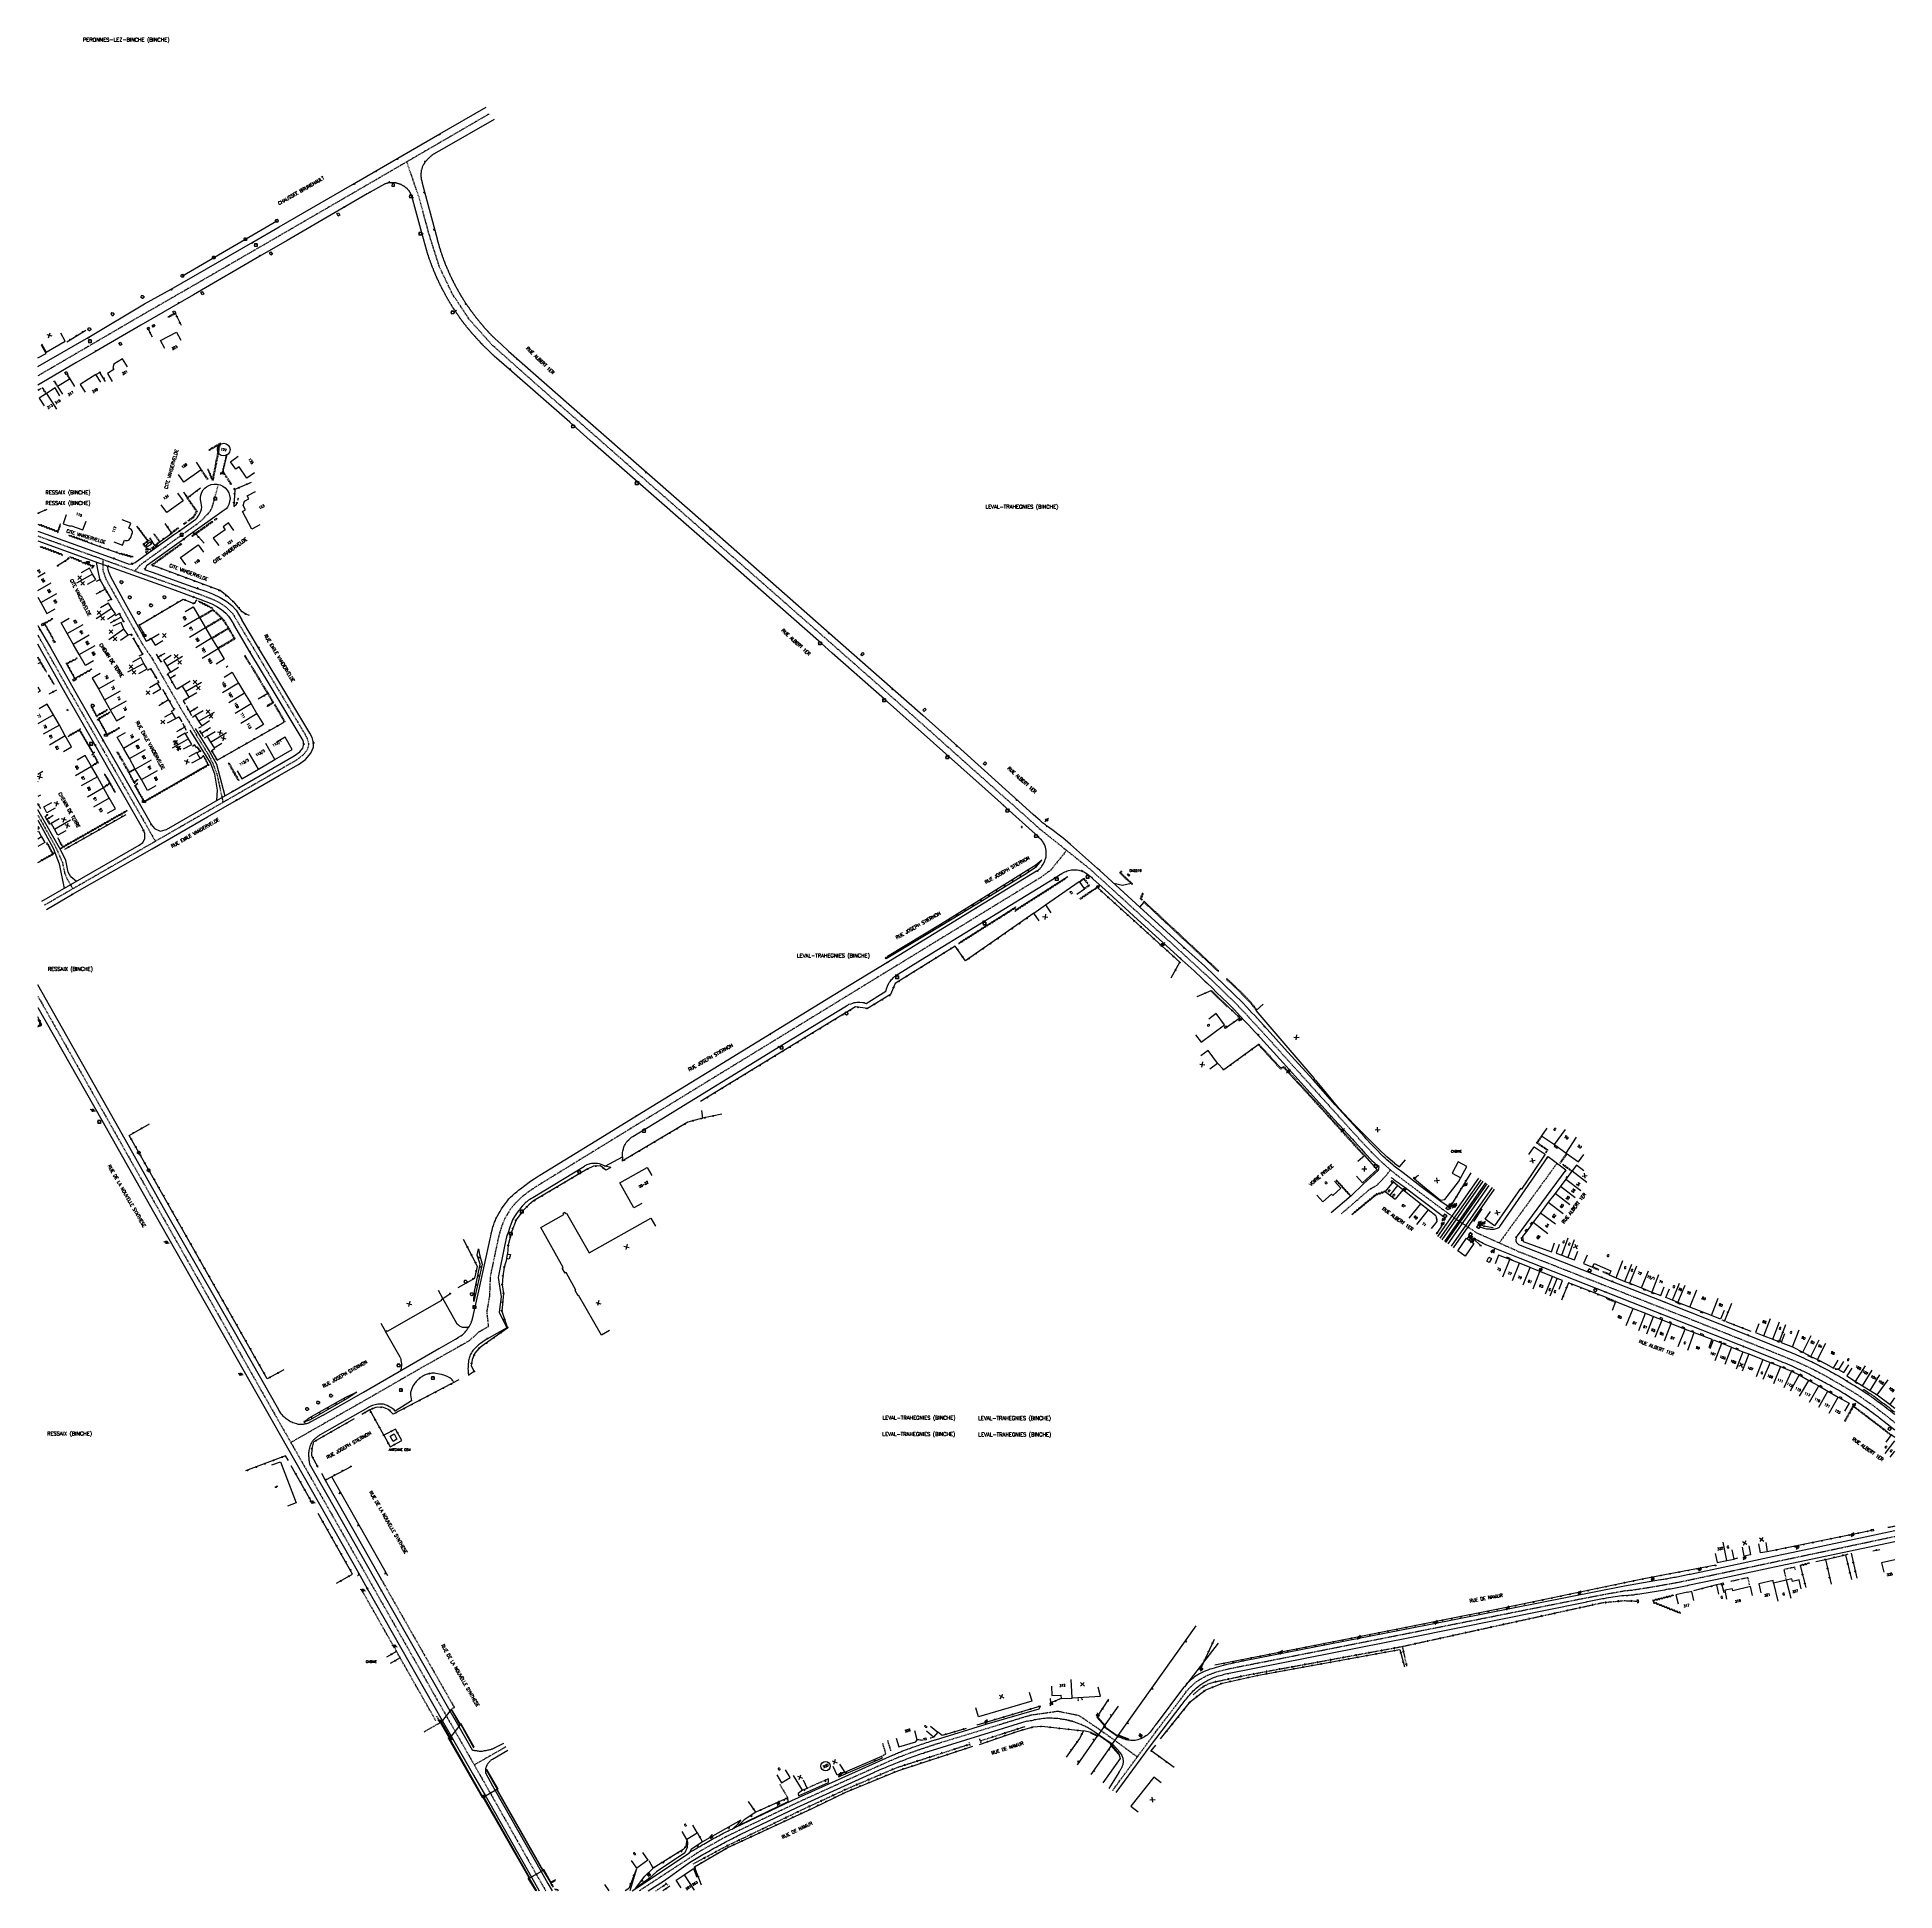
# Model space of a CAD drawing. Header units: millimetres. Extents: x 138000 to 139000, y 124000 to 124998.
import ezdxf
from ezdxf.enums import TextEntityAlignment as Align

# ---------------------------------------------------------------- set-up
doc = ezdxf.new("R2010")
doc.units = ezdxf.units.MM
doc.linetypes.add('DASHED', pattern=[0.75, 0.5, -0.25])
doc.layers.get('0').update_dxf_attribs({"linetype": 'CONTINUOUS'})
for name, color, linetype in [('W0001', 6, 'DASHED'), ('W0008', 7, 'CONTINUOUS'), ('W0100', 7, 'CONTINUOUS'), ('W0105', 7, 'CONTINUOUS'), ('W0112', 1, 'DASHED'), ('W0120', 7, 'CONTINUOUS'), ('W0211', 2, 'CONTINUOUS'), ('W0220', 5, 'DASHED'), ('W0300', 7, 'CONTINUOUS'), ('W0302', 3, 'CONTINUOUS'), ('W0310', 3, 'CONTINUOUS'), ('W0322', 7, 'CONTINUOUS'), ('W0330', 7, 'CONTINUOUS'), ('W0400', 7, 'CONTINUOUS'), ('W0420', 7, 'CONTINUOUS'), ('W0471', 7, 'CONTINUOUS'), ('W0700', 7, 'CONTINUOUS'), ('W0980', 7, 'CONTINUOUS'), ('W0984', 7, 'CONTINUOUS'), ('W0989', 7, 'CONTINUOUS'), ('W0991', 7, 'CONTINUOUS'), ('W1102', 7, 'CONTINUOUS'), ('W1471', 7, 'CONTINUOUS'), ('W1474', 7, 'CONTINUOUS')]:
    doc.layers.add(name, color=color, linetype=linetype)
doc.styles.get("Standard").update_dxf_attribs({"font": 'romans.shx', "width": 0.85})

# ---------------------------------------------------------------- blocks, each defined once
blk = doc.blocks.new('t991o')
at = {"color": 0, "linetype": 'Continuous'}
for p, q in [((-1, 1), (1, -1)), ((-1, -1), (1, 1))]:
    blk.add_line(p, q, dxfattribs=at)
blk = doc.blocks.new('T1471')
at = {"color": 0, "linetype": 'Continuous', "flags": 128}
blk.add_lwpolyline([(-0.75, -0.5), (-0.75, 0.5), (0.75, 0.5), (0.75, -0.5), (-0.75, -0.5)], dxfattribs=at)
blk = doc.blocks.new('T400')
for p, q in [((-0.15, 0.3), (0.15, 0.3)), ((-0.15, -0.25), (-0.15, 0.3)), ((-0.15, 0.15), (0.15, 0.15)), ((-0.15, 0), (0.15, 0)), ((0.15, 0.3), (0.15, -0.25)), ((-0.15, -0.15), (0.15, -0.15)), ((-0.15, -0.25), (-0.15, -0.3)), ((-0.15, -0.3), (0.15, -0.3)), ((0.15, -0.3), (0.15, -0.25))]:
    blk.add_line(p, q)
blk = doc.blocks.new('T300')
for p, q in [((-0.8, 0.5), (-0.9, 0.3)), ((-0.9, 0.3), (-0.9, 0.2)), ((-0.9, 0.2), (-0.7, 0.1)), ((-0.7, 0.6), (-0.8, 0.5)), ((-0.8, -0.1), (-0.7, 0.1)), ((-0.6, 0.7), (-0.7, 0.6)), ((-0.7, 0.1), (-0.7, 0.1)), ((-0.5, 0.7), (-0.6, 0.7)), ((-0.3, 0.6), (-0.5, 0.7)), ((-0.3, 0.6), (-0.2, 0.7)), ((-0.2, 0.6), (-0.3, 0.6)), ((-0.2, 0.7), (-0.1, 0.8)), ((-0.1, 0.8), (0.1, 0.8)), ((0.1, 0.8), (0.2, 0.7)), ((0.2, 0.7), (0.3, 0.6)), ((0.3, 0.6), (0.4, 0.5)), ((0.5, 0.5), (0.3, 0.5)), ((0.4, 0.5), (0.4, 0.5)), ((0.6, 0.4), (0.5, 0.5)), ((0.6, 0.4), (0.7, 0.3)), ((0.7, 0.3), (0.7, 0.2)), ((0.7, 0.2), (0.7, 0.1)), ((0.7, 0.1), (0.7, -0.2)), ((-0.8, -0.2), (-0.8, -0.1)), ((-0.7, -0.3), (-0.8, -0.2)), ((-0.8, -0.2), (-0.8, -0.2)), ((-0.7, -0.4), (-0.7, -0.3)), ((-0.5, -0.5), (-0.7, -0.4)), ((-0.4, -0.5), (-0.5, -0.5)), ((-0.4, -0.5), (-0.3, -0.5)), ((-0.3, -0.5), (-0.3, -0.4)), ((-0.3, -0.6), (-0.3, -0.5)), ((-0.3, -0.5), (-0.3, -0.5)), ((-0.2, -0.7), (-0.3, -0.6)), ((-0.1, -0.8), (-0.2, -0.7)), ((0.1, -0.8), (-0.1, -0.8)), ((0.2, -0.7), (0.1, -0.8)), ((0.3, -0.5), (0.2, -0.5)), ((0.3, -0.6), (0.2, -0.7)), ((0.2, -0.7), (0.2, -0.7)), ((0.5, -0.4), (0.3, -0.5)), ((0.3, -0.5), (0.3, -0.6)), ((0.3, -0.5), (0.3, -0.5)), ((0.6, -0.3), (0.5, -0.4)), ((0.7, -0.2), (0.6, -0.3)), ((0.6, -0.3), (0.6, -0.3))]:
    blk.add_line(p, q)
blk = doc.blocks.new('T420')
for p, q in [((0.7, 0.7), (-0.8, 0.7)), ((-0.8, 0.7), (-0.8, -0.8)), ((0.7, 0.7), (0.7, -0.8)), ((0.7, -0.8), (-0.8, -0.8))]:
    blk.add_line(p, q)
blk.add_ellipse((0, 0), major_axis=(-0.53, 0.53), ratio=1, start_param=3.926991, end_param=10.210176)
blk = doc.blocks.new('T1474')
at = {"color": 0, "linetype": 'Continuous', "flags": 128}
for points in [[(-0.8, -0.5), (-0.8, 0.5)], [(-0.8, 0), (0.7, 0)], [(0.7, 0), (0.7, -0.5), (0.7, 0.5)]]:
    blk.add_lwpolyline(points, dxfattribs=at)
blk = doc.blocks.new('t322o')
at = {"color": 0, "linetype": 'Continuous'}
for radius in [0.25, 0.15]:
    blk.add_circle((0, 0), radius, dxfattribs=at)
blk = doc.blocks.new('t310o')
at = {"color": 0, "linetype": 'Continuous'}
for centre, start, end in [((-0.5, 0.4), 216.8699, 323.1304), ((0.5, -0.4), 36.8699, 143.1303)]:
    blk.add_arc(centre, 0.625, start, end, dxfattribs=at)
blk = doc.blocks.new('t211o')
at = {"color": 0, "linetype": 'Continuous'}
for p, q in [((-0.3, 0.5), (-0.3, 0)), ((0, 1), (0, 0)), ((0.3, 0.5), (0.3, 0))]:
    blk.add_line(p, q, dxfattribs=at)
blk = doc.blocks.new('t112o')
at = {"color": 0, "linetype": 'Continuous'}
for p, q in [((-0.5, 0.5), (0.5, 0.5)), ((-0.5, -0.5), (-0.5, 0.5)), ((0.5, 0.5), (0.5, -0.5)), ((0.5, -0.5), (-0.5, -0.5))]:
    blk.add_line(p, q, dxfattribs=at)
blk = doc.blocks.new('T471')
for p, q in [((-0.333334, 0.333334), (-0.333334, -0.333334)), ((-0.333334, 0.333334), (0.333334, 0.333334)), ((-0.333334, 0), (0, 0)), ((0.500001, 0.500001), (1.000002, 1.000002)), ((-0.500001, -0.500001), (-1.000002, -1.000002)), ((-0.333334, -0.333334), (0.333334, -0.333334))]:
    blk.add_line(p, q)
blk.add_ellipse((0, 0), major_axis=(0.471405, 0.471405), ratio=1, start_param=5.4977871438, end_param=11.780972451)
blk = doc.blocks.new('t220o')
at = {"color": 0, "linetype": 'Continuous'}
for p, q in [((-0.25, 0.25), (0.25, 0.25)), ((-0.25, -0.25), (0.25, -0.25))]:
    blk.add_line(p, q, dxfattribs=at)
blk = doc.blocks.new('t330o')
at = {"color": 0, "linetype": 'Continuous'}
for p, q in [((0.25, -0.25), (-0.25, 0.25)), ((-0.25, -0.25), (0.25, 0.25)), ((-0.25, 0.25), (-0.25, -0.25)), ((0.25, 0.25), (-0.25, 0.25)), ((0.25, -0.25), (0.25, 0.25)), ((-0.25, -0.25), (0.25, -0.25)), ((-0.25, -0.25), (-0.25, -0.25))]:
    blk.add_line(p, q, dxfattribs=at)
blk = doc.blocks.new('t105o')
for p, q in [((-0.5, 0), (0.5, 0)), ((0.5, 0), (0.2, 0.1)), ((0.5, 0), (0.2, -0.1))]:
    blk.add_line(p, q)

msp = doc.modelspace()

# ---------------------------------------------------------------- linework, layer by layer
at = {"layer": 'W0001', "flags": 128}
for points in [[(138243.1, 124956.9), (138169.3, 124914), (138122.9, 124887.1), (138086.1, 124865.8), (138053.1, 124846.8), (138013.2, 124823.5), (138000, 124815.8)], [(138522.2, 124587.3), (138452.4, 124649.6), (138414.8, 124682.7), (138371.1, 124721.1), (138329.8, 124757.4), (138303.4, 124780.6), (138279.1, 124801.9), (138261.2, 124817.7), (138244.6, 124832.5), (138232.5, 124846), (138223.3, 124859.8), (138216.3, 124874.4), (138210.7, 124892), (138205.5, 124911.4), (138198.7, 124931.1)], [(138017.6, 124645.1), (138000, 124676.3)], [(138522, 124587.6), (138539.7, 124571.7), (138566.5, 124550.3), (138576.5, 124541.2), (138583.6, 124534.8), (138589.8, 124529.1), (138613.2, 124507.8), (138627.2, 124495), (138632.8, 124489.8), (138638.5, 124484.3), (138644.4, 124478.5), (138648.7, 124474.1), (138653.6, 124468.8), (138660, 124461.9), (138668, 124453), (138686.1, 124433), (138701, 124416.5), (138708, 124408.8), (138713, 124403.3), (138718.5, 124397.4), (138723.6, 124392.5), (138728, 124388.5)], [(138554, 124560.3), (138545.5, 124549.7), (138540.2, 124545.8), (138465, 124499.8), (138320.7, 124411.4), (138293.5, 124394.7), (138275.9, 124383.9), (138268.9, 124379.6), (138264, 124376.3), (138259.9, 124373.1), (138256.7, 124369.9), (138254, 124366.3), (138251.5, 124362.1), (138249.6, 124357.5), (138248.4, 124353.3), (138247.2, 124348), (138243.6, 124330.9), (138243.2, 124320.2), (138241.7, 124311.8), (138242.6, 124303.8), (138237.2, 124300.7), (138232.2, 124296.1), (138204.9, 124280.7), (138178.9, 124265.7), (138156, 124252.7)], [(138702, 124364.7), (138705.1, 124367.3), (138717.2, 124377.8), (138721.3, 124380.1), (138725.8, 124384.9), (138728.4, 124388.2)], [(138728, 124388.5), (138734.5, 124383.4), (138747.8, 124373.4), (138763.7, 124361.7), (138774.8, 124354.4), (138797.6, 124344.2), (138886.4, 124309.3), (138936.3, 124289.4), (138947.5, 124284.8), (138955.1, 124281.3), (138962.7, 124277.3), (138971.2, 124272.4), (138979.4, 124267.5), (138988.5, 124261.2), (138995.2, 124256), (139000, 124252.2)], [(138818.1, 124391.8), (138787, 124349)]]:
    msp.add_lwpolyline(points, dxfattribs=at)
at = {"layer": 'W0001'}
for points in [[(138052.3, 124710.7), (138055, 124713.8), (138056.9, 124715.3), (138074.2, 124727.8), (138087, 124737), (138089.3, 124739.1), (138091.7, 124741.6), (138093.6, 124744.1), (138097.3, 124757.4)], [(138000, 124729.6), (138031.8, 124718.2), (138038.3, 124715.8), (138047.9, 124712.3), (138056.8, 124709.1), (138065, 124706.2), (138079.3, 124701.1), (138086.7, 124698.4), (138093.6, 124695.8), (138098.2, 124693.5), (138101.5, 124691.2), (138104.8, 124688), (138107.7, 124683.2)], [(138035, 124717), (138035, 124711.1), (138036.6, 124706.5), (138046.6, 124688.6), (138055.8, 124672.2), (138061.8, 124663.2), (138076.5, 124637.5), (138085.3, 124622.9)], [(138107.7, 124683.2), (138144, 124622.6), (138145, 124620.6), (138145.8, 124617.4), (138145.1, 124614.5), (138142.9, 124611.7), (138139.1, 124608.8), (138003.4, 124530.7)], [(138017.6, 124645.1), (138033, 124618.2), (138040.6, 124604.9), (138063.3, 124565.2)], [(138085.1, 124622.8), (138091.4, 124612.5), (138093.9, 124607.9), (138096.4, 124601.6), (138099.7, 124586.1)], [(138000, 124579.3), (138009.6, 124562.1), (138013.2, 124553.9), (138014.4, 124548.2), (138015.4, 124545.6), (138018.8, 124539.6)], [(138000, 124481.8), (138050.5, 124392.4), (138124, 124262.9), (138145.6, 124225), (138167.3, 124186.8), (138219.9, 124094.3)], [(138156, 124252.7), (138136.2, 124241.4)], [(138578.8, 124054.1), (138602.3, 124086), (138615.8, 124103.7), (138617.8, 124106.5), (138619.9, 124109), (138622.8, 124111.8), (138625.5, 124113.7), (138630.1, 124116.2), (138634.1, 124117.7), (138639.2, 124119.1), (138646.2, 124120.6), (138651.9, 124121.7), (138748.4, 124140.8), (138831.7, 124157.4), (138843.2, 124159.6), (138854.9, 124161.7), (138858.5, 124162), (138867, 124163.3), (138876.2, 124164.9), (138883.9, 124166.3), (138891.1, 124167.8), (138896.7, 124169), (138973.2, 124185.2), (139000, 124190.9)], [(138572.5, 124086.3), (138560.8, 124094.3), (138560.8, 124094.3), (138549.3, 124096.6), (138549.3, 124096.6), (138534.5, 124094.5), (138529.9, 124093.1), (138486.4, 124079.8), (138481, 124078.1), (138472.4, 124075.2), (138463.6, 124071.9), (138458.6, 124069.8), (138435.5, 124059.5), (138407.5, 124046.8), (138384.3, 124035.7), (138373.8, 124030.7), (138369, 124028.3), (138363.4, 124025.2), (138356.4, 124021.2), (138356.4, 124021.2), (138344.4, 124013.4), (138323.9, 124000)], [(138219.9, 124094.3), (138224.7, 124085.9)], [(138224.7, 124085.9), (138243.6, 124052.7)], [(138572.5, 124086.3), (138579.9, 124081.1)], [(138252, 124077.5), (138235, 124067.8)], [(138579.9, 124081.1), (138592.1, 124072.1)], [(138243.6, 124052.7), (138268.4, 124008.9)], [(138268.4, 124008.9), (138273.5, 124000)]]:
    msp.add_lwpolyline(points, dxfattribs=at)
at = {"layer": 'W0008', "flags": 128}
for points in [[(138000, 124820.8), (138019.1, 124831.9), (138027.4, 124836.7), (138057.5, 124854.6), (138071.8, 124862.5), (138115.7, 124887.9), (138129.9, 124896.1), (138169.4, 124918.9), (138193.8, 124933), (138216.4, 124946.1), (138241.5, 124960.5)], [(138245.7, 124953.9), (138217.5, 124937.8), (138214.3, 124935.9), (138214.1, 124935.8), (138213.9, 124935.7), (138213.7, 124935.5), (138213.4, 124935.4), (138213.2, 124935.3), (138213, 124935.1), (138212.8, 124935), (138212.6, 124934.8), (138212.4, 124934.7), (138212.2, 124934.6), (138212, 124934.4), (138211.8, 124934.2), (138211.6, 124934.1), (138211.4, 124933.9), (138211.2, 124933.8), (138211.1, 124933.6), (138210.9, 124933.4), (138210.7, 124933.3), (138210.5, 124933.1), (138210.3, 124932.9), (138210.2, 124932.8), (138210, 124932.6), (138209.8, 124932.4), (138209.6, 124932.2), (138209.5, 124932), (138209.3, 124931.8), (138209.2, 124931.6), (138209, 124931.5), (138208.8, 124931.3), (138208.7, 124931.1), (138208.5, 124930.9), (138208.4, 124930.6), (138208.2, 124930.4), (138208.1, 124930.2), (138208, 124930), (138207.8, 124929.8), (138207.7, 124929.6), (138207.6, 124929.4), (138207.5, 124929.2), (138207.3, 124928.9), (138207.2, 124928.7), (138207.1, 124928.5), (138207, 124928.2), (138207, 124928), (138206.9, 124927.8), (138206.8, 124927.5), (138206.7, 124927.3), (138206.7, 124927.1), (138206.6, 124926.8), (138206.5, 124926.6), (138206.5, 124926.3), (138206.5, 124926.1), (138206.4, 124925.8), (138206.4, 124925.6), (138206.4, 124925.3), (138206.3, 124925), (138206.3, 124924.8), (138206.3, 124924.5), (138206.3, 124924.3), (138206.3, 124924), (138206.3, 124923.8), (138206.3, 124923.5), (138206.3, 124923.3), (138206.3, 124923), (138206.4, 124922.8), (138206.4, 124922.5), (138206.4, 124922.3), (138206.4, 124922), (138206.5, 124921.8), (138206.5, 124921.6), (138206.6, 124921.3), (138206.6, 124921.1), (138206.7, 124920.8), (138206.7, 124920.6), (138206.8, 124920.3), (138206.9, 124920.1), (138206.9, 124919.8), (138207, 124919.6), (138215, 124889.6), (138215.1, 124889.4), (138215.1, 124889.1), (138215.2, 124888.9), (138215.3, 124888.6), (138215.3, 124888.4), (138215.4, 124888.2), (138215.4, 124887.9), (138215.5, 124887.7), (138215.6, 124887.4), (138215.6, 124887.2), (138215.7, 124886.9), (138215.8, 124886.7), (138215.9, 124886.5), (138215.9, 124886.2), (138216, 124886), (138216.1, 124885.7), (138216.1, 124885.5), (138216.2, 124885.2), (138216.3, 124885), (138216.3, 124884.8), (138216.4, 124884.5), (138216.5, 124884.3), (138216.6, 124884), (138216.6, 124883.8), (138216.7, 124883.6), (138216.8, 124883.3), (138216.9, 124883.1), (138216.9, 124882.8), (138217, 124882.6), (138217.1, 124882.4), (138217.2, 124882.1), (138217.3, 124881.9), (138217.3, 124881.6), (138217.4, 124881.4), (138217.5, 124881.2), (138217.6, 124880.9), (138217.7, 124880.7), (138217.7, 124880.4), (138217.8, 124880.2), (138217.9, 124880), (138218, 124879.7), (138218.1, 124879.5), (138218.2, 124879.3), (138218.3, 124879), (138218.3, 124878.8), (138218.4, 124878.5), (138218.5, 124878.3), (138218.6, 124878.1), (138218.7, 124877.8), (138218.8, 124877.6), (138218.9, 124877.4), (138219, 124877.1), (138219.1, 124876.9), (138219.1, 124876.7), (138219.2, 124876.4), (138219.3, 124876.2), (138219.4, 124875.9), (138219.5, 124875.7), (138219.6, 124875.5), (138219.7, 124875.2), (138219.8, 124875), (138219.9, 124874.8), (138220, 124874.5), (138220.1, 124874.3), (138220.2, 124874.1), (138220.3, 124873.8), (138220.4, 124873.6), (138220.5, 124873.4), (138220.6, 124873.2), (138220.7, 124872.9), (138220.8, 124872.7), (138220.9, 124872.5), (138221, 124872.2), (138221.1, 124872), (138221.2, 124871.8), (138221.3, 124871.5), (138221.4, 124871.3), (138221.5, 124871.1), (138221.6, 124870.9), (138221.7, 124870.6), (138221.8, 124870.4), (138221.9, 124870.2), (138222, 124869.9), (138222.1, 124869.7), (138222.3, 124869.5), (138222.4, 124869.3), (138222.5, 124869), (138222.6, 124868.8), (138222.7, 124868.6), (138222.8, 124868.3), (138222.9, 124868.1), (138223, 124867.9), (138223.1, 124867.7), (138223.2, 124867.4), (138223.4, 124867.2), (138223.5, 124867), (138223.6, 124866.8), (138223.7, 124866.5), (138223.8, 124866.3), (138223.9, 124866.1), (138224, 124865.9), (138224.2, 124865.6), (138224.3, 124865.4), (138224.4, 124865.2), (138224.5, 124865), (138224.6, 124864.7), (138224.7, 124864.5), (138224.9, 124864.3), (138225, 124864.1), (138225.1, 124863.9), (138225.2, 124863.6), (138225.3, 124863.4), (138225.5, 124863.2), (138225.6, 124863), (138225.7, 124862.7), (138225.8, 124862.5), (138225.9, 124862.3), (138226.1, 124862.1), (138226.2, 124861.9), (138226.3, 124861.6), (138226.4, 124861.4), (138226.5, 124861.2), (138226.7, 124861), (138226.8, 124860.8), (138226.9, 124860.6), (138227, 124860.3), (138227.2, 124860.1), (138227.3, 124859.9), (138227.4, 124859.7), (138227.5, 124859.5), (138227.7, 124859.3), (138227.8, 124859), (138227.9, 124858.8), (138228.1, 124858.6), (138228.2, 124858.4), (138228.3, 124858.2), (138228.5, 124858), (138228.6, 124857.8), (138228.7, 124857.6), (138228.8, 124857.3), (138229, 124857.1), (138229.1, 124856.9), (138229.3, 124856.7), (138229.4, 124856.5), (138229.5, 124856.3), (138229.7, 124856.1), (138229.8, 124855.9), (138229.9, 124855.7), (138230.1, 124855.4), (138230.2, 124855.2), (138230.3, 124855), (138230.5, 124854.8), (138230.6, 124854.6), (138230.8, 124854.4), (138230.9, 124854.2), (138231.1, 124854), (138231.2, 124853.8), (138231.3, 124853.6), (138231.5, 124853.4), (138231.6, 124853.2), (138231.8, 124853), (138231.9, 124852.8), (138232.1, 124852.6), (138232.2, 124852.4), (138232.3, 124852.2), (138232.5, 124851.9), (138232.6, 124851.7), (138232.8, 124851.5), (138232.9, 124851.3), (138233.1, 124851.1), (138233.2, 124850.9), (138233.4, 124850.7), (138233.5, 124850.5), (138233.7, 124850.3), (138233.8, 124850.1), (138234, 124849.9), (138234.1, 124849.7), (138234.3, 124849.5), (138234.4, 124849.3), (138234.6, 124849.1), (138234.7, 124848.9), (138234.9, 124848.7), (138235, 124848.5), (138235.2, 124848.3), (138235.3, 124848.1), (138235.5, 124847.9), (138235.6, 124847.7), (138235.8, 124847.5), (138235.9, 124847.3), (138236.1, 124847.1), (138236.3, 124846.9), (138236.4, 124846.8), (138236.6, 124846.6), (138236.7, 124846.4), (138236.9, 124846.2), (138237, 124846), (138237.2, 124845.8), (138237.3, 124845.6), (138237.5, 124845.4), (138237.7, 124845.2), (138237.8, 124845), (138238, 124844.8), (138238.1, 124844.6), (138238.3, 124844.4), (138238.5, 124844.2), (138238.6, 124844), (138238.8, 124843.8), (138238.9, 124843.6), (138239.1, 124843.4), (138239.3, 124843.3), (138239.4, 124843.1), (138239.6, 124842.9), (138239.7, 124842.7), (138239.9, 124842.5), (138240.1, 124842.3), (138240.2, 124842.1), (138240.4, 124841.9), (138240.6, 124841.7), (138240.7, 124841.5), (138240.9, 124841.4), (138241.1, 124841.2), (138241.2, 124841), (138241.4, 124840.8), (138241.6, 124840.6), (138241.7, 124840.4), (138241.9, 124840.2), (138242.1, 124840), (138242.2, 124839.9), (138242.4, 124839.7), (138242.6, 124839.5), (138242.7, 124839.3), (138242.9, 124839.1), (138243.1, 124838.9), (138243.3, 124838.8), (138243.4, 124838.6), (138243.6, 124838.4), (138243.8, 124838.2), (138244, 124838), (138244.1, 124837.9), (138244.3, 124837.7), (138244.5, 124837.5), (138244.7, 124837.3), (138244.8, 124837.1), (138245, 124837), (138245.2, 124836.8), (138245.4, 124836.6), (138245.5, 124836.4), (138245.7, 124836.3), (138245.9, 124836.1), (138246.1, 124835.9), (138249.6, 124832.7), (138253.5, 124829.2), (138293.3, 124794.2), (138327.9, 124763.8), (138362.7, 124733.2), (138426.4, 124677.2), (138460.4, 124647.3), (138476.5, 124633.1), (138495.2, 124616.5), (138509.8, 124603.4), (138524.9, 124589.6)], [(138520.4, 124584.3), (138510.2, 124593.5), (138469.3, 124629.9), (138456, 124641.8), (138427.8, 124666.5), (138421.8, 124671.9), (138398.3, 124692.6), (138357.7, 124728.2), (138323.1, 124758.6), (138297.5, 124781.1), (138286.4, 124790.9), (138253.8, 124819.5), (138245.8, 124826.5), (138245.6, 124826.7), (138245.4, 124826.9), (138245.2, 124827), (138245.1, 124827.2), (138244.9, 124827.4), (138244.7, 124827.5), (138244.5, 124827.7), (138244.3, 124827.9), (138244.1, 124828.1), (138244, 124828.2), (138243.8, 124828.4), (138243.6, 124828.6), (138243.4, 124828.7), (138243.2, 124828.9), (138243.1, 124829.1), (138242.9, 124829.3), (138242.7, 124829.4), (138242.5, 124829.6), (138242.3, 124829.8), (138242.2, 124830), (138242, 124830.1), (138241.8, 124830.3), (138241.6, 124830.5), (138241.4, 124830.7), (138241.3, 124830.8), (138241.1, 124831), (138240.9, 124831.2), (138240.7, 124831.4), (138240.6, 124831.5), (138240.4, 124831.7), (138240.2, 124831.9), (138240, 124832.1), (138239.9, 124832.2), (138239.7, 124832.4), (138239.5, 124832.6), (138239.3, 124832.8), (138239.2, 124833), (138239, 124833.1), (138238.8, 124833.3), (138238.6, 124833.5), (138238.5, 124833.7), (138238.3, 124833.9), (138238.1, 124834), (138238, 124834.2), (138237.8, 124834.4), (138237.6, 124834.6), (138237.4, 124834.8), (138237.3, 124834.9), (138237.1, 124835.1), (138236.9, 124835.3), (138236.8, 124835.5), (138236.6, 124835.7), (138236.4, 124835.9), (138236.3, 124836), (138236.1, 124836.2), (138235.9, 124836.4), (138235.8, 124836.6), (138235.6, 124836.8), (138235.4, 124837), (138235.3, 124837.2), (138235.1, 124837.3), (138234.9, 124837.5), (138234.8, 124837.7), (138234.6, 124837.9), (138234.4, 124838.1), (138234.3, 124838.3), (138234.1, 124838.5), (138233.9, 124838.7), (138233.8, 124838.9), (138233.6, 124839), (138233.5, 124839.2), (138233.3, 124839.4), (138233.1, 124839.6), (138233, 124839.8), (138232.8, 124840), (138232.6, 124840.2), (138232.5, 124840.4), (138232.3, 124840.6), (138232.2, 124840.8), (138232, 124841), (138231.8, 124841.1), (138231.7, 124841.3), (138231.5, 124841.5), (138231.4, 124841.7), (138231.2, 124841.9), (138231, 124842.1), (138230.9, 124842.3), (138230.7, 124842.5), (138230.6, 124842.7), (138230.4, 124842.9), (138230.3, 124843.1), (138230.1, 124843.3), (138230, 124843.5), (138229.8, 124843.7), (138229.6, 124843.9), (138229.5, 124844.1), (138229.3, 124844.3), (138229.2, 124844.5), (138229, 124844.7), (138228.9, 124844.9), (138228.7, 124845.1), (138228.6, 124845.3), (138228.4, 124845.5), (138228.3, 124845.7), (138228.1, 124845.9), (138228, 124846.1), (138227.8, 124846.3), (138227.7, 124846.5), (138227.5, 124846.7), (138227.4, 124846.9), (138227.3, 124847.1), (138227.1, 124847.3), (138227, 124847.5), (138226.8, 124847.7), (138226.7, 124847.9), (138226.5, 124848.1), (138226.4, 124848.3), (138226.2, 124848.6), (138226.1, 124848.8), (138226, 124849), (138225.8, 124849.2), (138225.7, 124849.4), (138225.5, 124849.6), (138225.4, 124849.8), (138225.2, 124850), (138225.1, 124850.2), (138225, 124850.4), (138224.8, 124850.6), (138224.7, 124850.8), (138224.6, 124851), (138224.4, 124851.3), (138224.3, 124851.5), (138224.1, 124851.7), (138224, 124851.9), (138223.9, 124852.1), (138223.7, 124852.3), (138223.6, 124852.5), (138223.5, 124852.7), (138223.3, 124852.9), (138223.2, 124853.2), (138223.1, 124853.4), (138222.9, 124853.6), (138222.8, 124853.8), (138222.7, 124854), (138222.5, 124854.2), (138222.4, 124854.4), (138222.3, 124854.7), (138222.1, 124854.9), (138222, 124855.1), (138221.9, 124855.3), (138221.7, 124855.5), (138221.6, 124855.7), (138221.5, 124855.9), (138221.4, 124856.2), (138221.2, 124856.4), (138221.1, 124856.6), (138221, 124856.8), (138220.9, 124857), (138220.7, 124857.2), (138220.6, 124857.4), (138220.5, 124857.7), (138220.4, 124857.9), (138220.2, 124858.1), (138220.1, 124858.3), (138220, 124858.5), (138219.9, 124858.8), (138219.7, 124859), (138219.6, 124859.2), (138219.5, 124859.4), (138219.4, 124859.6), (138219.3, 124859.9), (138219.1, 124860.1), (138219, 124860.3), (138218.9, 124860.5), (138218.8, 124860.7), (138218.7, 124861), (138218.6, 124861.2), (138218.4, 124861.4), (138218.3, 124861.6), (138218.2, 124861.8), (138218.1, 124862.1), (138218, 124862.3), (138217.9, 124862.5), (138217.7, 124862.7), (138217.6, 124862.9), (138217.5, 124863.2), (138217.4, 124863.4), (138217.3, 124863.6), (138217.2, 124863.8), (138217.1, 124864.1), (138217, 124864.3), (138216.9, 124864.5), (138216.7, 124864.7), (138216.6, 124865), (138216.5, 124865.2), (138216.4, 124865.4), (138216.3, 124865.6), (138216.2, 124865.9), (138216.1, 124866.1), (138216, 124866.3), (138215.9, 124866.5), (138215.8, 124866.8), (138215.7, 124867), (138215.6, 124867.2), (138215.5, 124867.4), (138215.3, 124867.7), (138215.2, 124867.9), (138215.1, 124868.1), (138215, 124868.4), (138214.9, 124868.6), (138214.8, 124868.8), (138214.7, 124869), (138214.6, 124869.3), (138214.5, 124869.5), (138214.4, 124869.7), (138214.3, 124870), (138214.2, 124870.2), (138214.1, 124870.4), (138214, 124870.7), (138213.9, 124870.9), (138213.8, 124871.1), (138213.7, 124871.4), (138213.6, 124871.6), (138213.5, 124871.8), (138213.4, 124872.1), (138213.3, 124872.3), (138213.2, 124872.5), (138213.1, 124872.8), (138213, 124873), (138213, 124873.2), (138212.9, 124873.5), (138212.8, 124873.7), (138212.7, 124873.9), (138212.6, 124874.2), (138212.5, 124874.4), (138212.4, 124874.6), (138212.3, 124874.9), (138212.2, 124875.1), (138212.1, 124875.3), (138212, 124875.6), (138211.9, 124875.8), (138211.9, 124876), (138211.8, 124876.3), (138211.7, 124876.5), (138211.6, 124876.7), (138211.5, 124877), (138211.4, 124877.2), (138211.3, 124877.5), (138211.3, 124877.7), (138211.2, 124877.9), (138211.1, 124878.2), (138211, 124878.4), (138210.9, 124878.6), (138210.8, 124878.9), (138210.8, 124879.1), (138210.7, 124879.4), (138210.6, 124879.6), (138210.5, 124879.8), (138210.4, 124880.1), (138210.4, 124880.3), (138210.3, 124880.6), (138210.2, 124880.8), (138210.1, 124881), (138210, 124881.3), (138210, 124881.5), (138209.9, 124881.8), (138209.8, 124882), (138209.7, 124882.2), (138209.7, 124882.5), (138209.6, 124882.7), (138209.5, 124883), (138209.4, 124883.2), (138206.8, 124892.8), (138201.9, 124910.7), (138201.2, 124913), (138201.1, 124913.2), (138201, 124913.4), (138200.9, 124913.7), (138200.8, 124913.9), (138200.7, 124914.1), (138200.6, 124914.3), (138200.5, 124914.5), (138200.4, 124914.8), (138200.2, 124915), (138200.1, 124915.2), (138199.9, 124915.4), (138199.8, 124915.6), (138199.6, 124915.8), (138199.5, 124915.9), (138199.3, 124916.1), (138199.1, 124916.3), (138199, 124916.5), (138198.8, 124916.7), (138198.6, 124916.8), (138198.4, 124917), (138198.2, 124917.2), (138198, 124917.3), (138197.8, 124917.5), (138197.6, 124917.6), (138197.4, 124917.8), (138197.2, 124917.9), (138197, 124918), (138196.8, 124918.2), (138196.5, 124918.3), (138196.3, 124918.4), (138196.1, 124918.5), (138195.9, 124918.6), (138195.7, 124918.8), (138195.4, 124918.9), (138195.2, 124919), (138195, 124919), (138194.7, 124919.1), (138194.5, 124919.2), (138194.3, 124919.3), (138194, 124919.4), (138193.8, 124919.4), (138193.5, 124919.5), (138193.3, 124919.6), (138193, 124919.6), (138192.8, 124919.7), (138192.5, 124919.7), (138192.3, 124919.7), (138192, 124919.8), (138191.8, 124919.8), (138191.5, 124919.8), (138191.3, 124919.8), (138191, 124919.8), (138190.8, 124919.8), (138190.5, 124919.8), (138190.3, 124919.8), (138190, 124919.8), (138189.8, 124919.8), (138189.5, 124919.8), (138189.3, 124919.8), (138189, 124919.7), (138188.8, 124919.7), (138188.5, 124919.6), (138188.3, 124919.6), (138188, 124919.5), (138187.8, 124919.5), (138187.5, 124919.4), (138187.3, 124919.3), (138187, 124919.2), (138186.8, 124919.2), (138186.6, 124919.1), (138177.4, 124913.8), (138134.3, 124888.8), (138119.6, 124880.3), (138083.8, 124859.5), (138055.4, 124843.1), (138031.5, 124829.2), (138020.4, 124822.8), (138000, 124810.9)], [(138000, 124681.4), (138001.3, 124679.1), (138007, 124669.1), (138019.8, 124646.4)], [(138015.5, 124643.9), (138005.1, 124662.3), (138002.2, 124667.4), (138000, 124671.3)], [(138729.8, 124390.8), (138728.4, 124392), (138726.5, 124393.6), (138725.5, 124394.5), (138724.5, 124395.4), (138723, 124396.9), (138721.5, 124398.5), (138719, 124401.1), (138718.2, 124401.9), (138715.3, 124405), (138714.5, 124405.9), (138698.7, 124423.2), (138686.9, 124436.6), (138673, 124451.8), (138660.4, 124465.8), (138658.2, 124468.1), (138655.3, 124471.3), (138653.8, 124472.9), (138651, 124475.8), (138648.7, 124478.3), (138647.2, 124479.8), (138645.5, 124481.5), (138642.8, 124484.2), (138639.9, 124486.9), (138638, 124488.8), (138635.1, 124491.5), (138632.5, 124494), (138629.5, 124496.8), (138628.4, 124497.9), (138618.1, 124507.2), (138593.5, 124529.7), (138571.8, 124549.4), (138570.6, 124550.5), (138556.1, 124563.4), (138554.6, 124564.7), (138553.2, 124565.9), (138552.1, 124566.8), (138550, 124568.5), (138547.6, 124570.3), (138546.7, 124571), (138543.2, 124573.6), (138542.7, 124574), (138541.1, 124575.2), (138539.5, 124576.6), (138538.6, 124577.3), (138537.5, 124578.3), (138536, 124579.6), (138524.3, 124590.2)], [(138270.4, 124385.4), (138302.8, 124405.4), (138325.3, 124419.2), (138363.6, 124442.7), (138395.3, 124462), (138437, 124487.7), (138458.1, 124500.5), (138488.3, 124519), (138506.4, 124530.1), (138537.8, 124549.3), (138537.9, 124549.2), (138538.4, 124549.5), (138538.8, 124549.9), (138539.3, 124550.2), (138539.7, 124550.6), (138540, 124550.9), (138540.2, 124551.1), (138540.5, 124551.4), (138540.7, 124551.8), (138541.4, 124552.9), (138542, 124554.1), (138542.3, 124554.7), (138542.5, 124555.3), (138542.7, 124555.8), (138542.8, 124556.3), (138542.9, 124556.8), (138542.9, 124557.3), (138543, 124557.8), (138543, 124558.3), (138543, 124558.8), (138543, 124559.3), (138542.9, 124560.3), (138542.8, 124561.2), (138542.6, 124562), (138542.4, 124562.6), (138542, 124563.5), (138541.6, 124564.3), (138541.3, 124564.8), (138541, 124565.3), (138540.4, 124566), (138539.8, 124566.6), (138539.3, 124567.1), (138538.8, 124567.6), (138519.6, 124584.9)], [(138266.5, 124373.3), (138294.3, 124390.3), (138294.8, 124390.6), (138295.4, 124390.9), (138295.9, 124391.1), (138296.4, 124391.3), (138297, 124391.5), (138297.5, 124391.6), (138298.1, 124391.8), (138298.7, 124391.9), (138299.4, 124391.9), (138300.1, 124391.9), (138300.7, 124391.9), (138301.4, 124391.8), (138302.3, 124391.6), (138303.8, 124391.1), (138304.1, 124391), (138304.5, 124390.8), (138305, 124390.6), (138305.5, 124390.3), (138314.8, 124395.3), (138314.8, 124396.7), (138314.8, 124397.1), (138314.9, 124397.5), (138315.1, 124398.5), (138315.3, 124399.4), (138315.4, 124399.9), (138315.6, 124400.5), (138315.8, 124401), (138316, 124401.4), (138316.2, 124401.9), (138316.4, 124402.3), (138316.7, 124402.7), (138316.9, 124403), (138317.2, 124403.4), (138317.4, 124403.7), (138318.2, 124404.5), (138319, 124405.2), (138319.7, 124405.8), (138320.4, 124406.2), (138336, 124415.8), (138397.9, 124453.7), (138435.4, 124476.6), (138436.1, 124477), (138436.8, 124477.4), (138437.9, 124477.7), (138438.9, 124478.1), (138439.6, 124478.3), (138440.3, 124478.4), (138441.1, 124478.5), (138441.8, 124478.6), (138442.6, 124478.6), (138444.1, 124478.4), (138444.5, 124478.4), (138444.9, 124478.3), (138445.5, 124478.1), (138446.1, 124477.9), (138456.7, 124484.4), (138457.1, 124486.2), (138457.3, 124486.7), (138457.6, 124487.2), (138458.3, 124488.7), (138458.5, 124489.1), (138458.9, 124489.7), (138459.3, 124490.2), (138459.7, 124490.7), (138460.2, 124491.2), (138460.7, 124491.8), (138461.3, 124492.4), (138461.6, 124492.6), (138462, 124492.9), (138475.4, 124501.2), (138508.2, 124521.3), (138547.5, 124545.3), (138547.5, 124545.4), (138550.5, 124547.3), (138551.4, 124547.8), (138553.1, 124548.7), (138553.7, 124549), (138554.3, 124549.2), (138555.1, 124549.5), (138556, 124549.7), (138556.6, 124549.8), (138557.3, 124549.9), (138558.1, 124549.9), (138558.9, 124549.9), (138559.7, 124549.8), (138560.5, 124549.6), (138561.2, 124549.5), (138561.9, 124549.3), (138562.6, 124549), (138563.3, 124548.7), (138563.7, 124548.5), (138564.1, 124548.2), (138564.5, 124548), (138565.9, 124547), (138566.2, 124546.8), (138566.6, 124546.4), (138567.2, 124545.9), (138567.7, 124545.4), (138568.3, 124544.8), (138574.5, 124539.2), (138592.1, 124523.1), (138615.5, 124501.9), (138616.2, 124501.2), (138622.6, 124495.4), (138627.2, 124491.1), (138628.5, 124489.9), (138629.5, 124488.9), (138632.5, 124486.1), (138634.8, 124483.8), (138637.8, 124480.9), (138640.6, 124478.2), (138642.4, 124476.4), (138644.4, 124474.4), (138647.5, 124471.1), (138650.2, 124468.2), (138652, 124466.3), (138655.4, 124462.6), (138656.6, 124461.4), (138670.6, 124445.9), (138686.7, 124428), (138698.1, 124415.4), (138707.9, 124404.7), (138708.6, 124403.9), (138711.1, 124401.2), (138712.6, 124399.5), (138714.6, 124397.3), (138714.8, 124397.1), (138718.4, 124393.3), (138719.6, 124392.2), (138722.1, 124389.9), (138721.8, 124387.9), (138713.8, 124380.7), (138707.3, 124374.2), (138696.4, 124365.2)], [(138588.8, 124542.4), (138584.1, 124541.3), (138579.5, 124542.4)], [(138593.5, 124529.7), (138595.7, 124532.4)], [(138214.8, 124291.3), (138224.9, 124297.1), (138225.8, 124297.6), (138226.6, 124298.2), (138227.7, 124298.8), (138228.7, 124299.5), (138229, 124299.8), (138229.4, 124300.1), (138229.7, 124300.5), (138230.1, 124300.8), (138230.5, 124301.4), (138231, 124302), (138231.4, 124302.6), (138231.8, 124303.2), (138232.2, 124303.8), (138232.6, 124304.5), (138233, 124305.2), (138233.3, 124305.9), (138233.5, 124306.3), (138233.6, 124306.7), (138233.8, 124307.1), (138233.9, 124307.5), (138234.4, 124309.4), (138234.6, 124310.3), (138237.5, 124323.1), (138243.6, 124351.2), (138243.9, 124352.6), (138244.2, 124353.9), (138244.6, 124355.7), (138245.1, 124357.5), (138245.3, 124358.2), (138245.5, 124358.8), (138245.7, 124359.5), (138246, 124360.1), (138246.4, 124361), (138246.7, 124361.8), (138247.1, 124362.7), (138247.5, 124363.5), (138248.2, 124364.7), (138248.9, 124365.9), (138249.7, 124367.2), (138250.6, 124368.6), (138251.8, 124370.1), (138252.9, 124371.6), (138253.7, 124372.6), (138254.6, 124373.5), (138255.6, 124374.5), (138256.7, 124375.5), (138257.9, 124376.5), (138259.1, 124377.5), (138259.9, 124378), (138264.6, 124381.6), (138265.9, 124382.5), (138267.2, 124383.4), (138269.5, 124384.8), (138271.7, 124386.2)], [(138308.6, 124389.6), (138305.5, 124390.3)], [(138314.8, 124395.3), (138314.6, 124392.9)], [(138266.5, 124373.2), (138265.8, 124372.8), (138265, 124372.3), (138264.3, 124371.9), (138263.7, 124371.4), (138263.3, 124371.1), (138262.9, 124370.8), (138262.5, 124370.5), (138262.2, 124370.1), (138261, 124368.8), (138259.8, 124367.4), (138259.3, 124366.8), (138258.9, 124366.2), (138257.7, 124364.7), (138256.7, 124363.2), (138256.1, 124362.2), (138255.6, 124361.3), (138255.4, 124360.8), (138255.2, 124360.3), (138254.2, 124357.4), (138253.2, 124354.5), (138252.8, 124353.3), (138252.4, 124352.1), (138251.5, 124348), (138247.8, 124330.3), (138249.5, 124319.8), (138248.5, 124311.7), (138252.6, 124303.1), (138241.7, 124297), (138240.9, 124296.5), (138238.3, 124294.8), (138237.8, 124294.4), (138237.3, 124294), (138236.9, 124293.6), (138236.4, 124293.2), (138235.8, 124292.6), (138235.3, 124292.1), (138234.8, 124291.5), (138234.3, 124290.9), (138233.9, 124290.4), (138233.5, 124289.8), (138233.2, 124289.2), (138232.8, 124288.6), (138232.6, 124288), (138232.4, 124287.4), (138232.2, 124286.8), (138232.1, 124286.2), (138232, 124285.6), (138231.9, 124285), (138231.8, 124283.5), (138231.7, 124282), (138231.6, 124281.1), (138231.7, 124280.3), (138231.7, 124278.9), (138231.9, 124277.6)], [(138773.2, 124360.4), (138777.8, 124367.2)], [(138232.1, 124303.7), (138231.6, 124303.5), (138231.1, 124303.4), (138230.8, 124303.3), (138230.4, 124303.3), (138229.8, 124303.3), (138229.1, 124303.4), (138228.7, 124303.4), (138228.4, 124303.5), (138227.9, 124303.7), (138227.4, 124303.9), (138227, 124304.2), (138226.7, 124304.4), (138226.3, 124304.8), (138225.9, 124305.2), (138225.7, 124305.4), (138225.6, 124305.6), (138218.1, 124318.9)], [(138195.3, 124280.1), (138195.5, 124280.6), (138195.7, 124281.1), (138195.8, 124281.3), (138195.8, 124281.6), (138196, 124283.1), (138196, 124283.8), (138195.9, 124284.7), (138195.7, 124285.6), (138195.6, 124286.2), (138195.4, 124286.9), (138195.3, 124287.1), (138195.2, 124287.4), (138187.2, 124301.3)], [(138153.7, 124256.2), (138175.3, 124268.6), (138216, 124292)], [(138223.9, 124274.3), (138223.5, 124274.7), (138223.1, 124275.2), (138222.7, 124275.6), (138222.3, 124275.9), (138222, 124276.2), (138221.8, 124276.3), (138221.5, 124276.5), (138221.2, 124276.7), (138220, 124277.2), (138218.7, 124277.7), (138218, 124277.9), (138217.3, 124278.1), (138216.3, 124278.3), (138215.2, 124278.5), (138214.4, 124278.6), (138213.6, 124278.7), (138212.9, 124278.7), (138212.1, 124278.7), (138211.1, 124278.5), (138210.1, 124278.3), (138209.7, 124278.2), (138209.2, 124278), (138208.7, 124277.9), (138208.3, 124277.7), (138207.7, 124277.4), (138207.2, 124277.1), (138206.7, 124276.8), (138206.1, 124276.5), (138205.7, 124276.2), (138205.3, 124275.8), (138204.9, 124275.5), (138204.6, 124275.2), (138204.1, 124274.7), (138203.7, 124274.3), (138203.3, 124273.8), (138203, 124273.4), (138202.6, 124272.8), (138202.2, 124272.2), (138201.6, 124270.9), (138201.1, 124269.5), (138200.9, 124268.9), (138200.7, 124268.3), (138200.7, 124267.7), (138200.7, 124267.1), (138201.2, 124263.8), (138192.5, 124258.3), (138191.8, 124259), (138191.1, 124259.6), (138190.6, 124260), (138190.1, 124260.3), (138189.1, 124260.8), (138188.2, 124261.3), (138187.6, 124261.5), (138187, 124261.7), (138186.6, 124261.9), (138186.1, 124262), (138185.6, 124262.1), (138185.1, 124262.1), (138184.6, 124262.1), (138184.1, 124262.1), (138183.6, 124262.1), (138183.1, 124262.1), (138182.4, 124261.9), (138181.7, 124261.8), (138181, 124261.6), (138180.3, 124261.4), (138179.7, 124261.1), (138179, 124260.8), (138178.3, 124260.5), (138177.7, 124260.1), (138158.3, 124249.1)]]:
    msp.add_lwpolyline(points, dxfattribs=at)
at = {"layer": 'W0008'}
for points in [[(138000, 124732.2), (138022.4, 124724.2), (138038.4, 124718.4), (138041, 124717.5), (138049.2, 124714.5), (138050.3, 124714.6), (138050.7, 124714.6), (138051.5, 124714.9), (138052.4, 124715.3), (138053.1, 124715.8), (138060.3, 124721), (138073.1, 124730.2), (138076.2, 124732.3), (138085, 124738.7), (138085.8, 124739.4), (138086.4, 124740.2), (138086.9, 124741), (138087.8, 124742.9), (138088.2, 124744.1), (138088.3, 124745.1), (138088.2, 124746.1), (138088, 124747.4), (138087.6, 124749.2), (138087.6, 124750.4), (138087.8, 124751.5), (138088.4, 124753.2), (138089.1, 124754.4), (138090, 124755.4), (138090.8, 124756.1), (138092, 124756.8), (138093.3, 124757.3), (138094.9, 124757.5), (138096.5, 124757.5), (138098.1, 124757.2), (138099.6, 124756.5), (138100.9, 124755.5), (138102, 124754.3), (138102.8, 124752.9), (138103.3, 124751.4), (138103.5, 124749.7), (138103.3, 124748.1), (138102.8, 124746.6), (138102.1, 124745.1), (138101.4, 124744.2), (138100.4, 124743.5), (138081, 124729.6), (138078.6, 124727.9), (138059, 124713.9), (138058.6, 124713.5), (138058.2, 124712.8), (138057.9, 124712.2), (138057.8, 124712.2), (138057.7, 124711.9), (138057.5, 124711.5), (138061.5, 124710.2), (138078.5, 124704), (138085.9, 124701.4), (138090.4, 124699.8), (138094.1, 124698.4), (138098.2, 124696.5), (138101.8, 124694.3), (138104.4, 124692.2), (138106.8, 124689.6), (138109.8, 124684.4)], [(138000, 124726.9), (138032.7, 124715.2), (138037.9, 124713.3), (138053.5, 124707.7), (138072.5, 124700.9), (138083.7, 124696.8), (138087.3, 124695.6), (138090.5, 124694.4), (138093.7, 124693.1), (138096.4, 124691.7), (138098.9, 124690), (138101.3, 124688.1), (138102.7, 124686.5), (138103.8, 124684.8), (138105.5, 124682)], [(138031.5, 124715.5), (138032.1, 124711.6), (138033.1, 124707.5), (138033.4, 124706.1)], [(138037.3, 124713.4), (138037.8, 124710.9), (138039.1, 124707.8), (138047, 124693.3), (138058.3, 124673), (138059.3, 124673.5)], [(138004.6, 124528.5), (138018.7, 124536.7), (138061.5, 124561.1), (138091.3, 124578.4), (138106.9, 124587.3), (138129.9, 124600.6), (138140.4, 124606.6), (138144.1, 124609.2), (138147.1, 124612.7), (138148.4, 124615.9), (138148.4, 124618.2), (138147.7, 124621), (138146.5, 124623.4), (138129.2, 124652.1), (138118.9, 124669.4), (138109.9, 124684.4)], [(138019.8, 124646.4), (138035.1, 124619.5), (138048.3, 124596.6), (138060.3, 124575.6), (138061.1, 124574.2), (138062.8, 124572), (138065.9, 124570.7), (138069.2, 124571.5), (138093.9, 124585.7), (138104.8, 124592), (138138.1, 124611.2), (138141, 124613.4), (138142.7, 124615.4), (138143.2, 124617.5), (138142.8, 124619.5), (138141.8, 124621.3), (138125.1, 124649.1), (138114.2, 124667.3), (138105.5, 124682)], [(138002.2, 124532.9), (138017.8, 124541.9), (138054.5, 124563.1), (138056.5, 124564.6), (138057.6, 124566.5), (138057.6, 124569.4), (138056.9, 124571.2), (138056.3, 124572.3), (138038.4, 124603.7), (138030.9, 124616.9), (138015.5, 124643.9)], [(138084.8, 124625.9), (138092.7, 124613.2), (138096.2, 124606.8), (138100.7, 124589.6)], [(138096.4, 124587.1), (138096.8, 124592.8), (138095.3, 124601.3), (138092.9, 124607.4), (138082, 124625.1)], [(138020.8, 124543.6), (138017.7, 124546.1), (138016.4, 124548.6), (138015, 124554.8), (138012.3, 124560.4), (138000, 124582.1)], [(138000, 124576.5), (138008.3, 124561.4), (138011.4, 124553.1), (138014.1, 124539.7)], [(138153.7, 124256.2), (138147.1, 124252.6), (138147.1, 124252.6), (138147.1, 124252.5), (138147, 124252.5), (138147, 124252.5), (138147, 124252.5), (138146.9, 124252.4), (138146.9, 124252.4), (138146.8, 124252.4), (138146.8, 124252.4), (138146.8, 124252.4), (138146.7, 124252.3), (138146.2, 124252.1), (138145.7, 124251.9), (138145.2, 124251.7), (138144.7, 124251.5), (138144.2, 124251.4), (138143.7, 124251.3), (138143.1, 124251.2), (138142.6, 124251.1), (138142, 124251.1), (138141.5, 124251.1), (138140.8, 124251.2), (138140.1, 124251.2), (138139.4, 124251.4), (138138.7, 124251.6), (138138, 124251.8), (138137.4, 124252), (138136.7, 124252.3), (138136.1, 124252.6), (138135.5, 124253), (138134.8, 124253.4), (138134.8, 124253.4), (138134.3, 124253.8), (138133.7, 124254.2), (138133.2, 124254.7), (138132.7, 124255.1), (138132.2, 124255.6), (138131.8, 124256.1), (138131.3, 124256.6), (138130.9, 124257.2), (138130.5, 124257.8), (138130.1, 124258.3), (138130.1, 124258.3), (138130.1, 124258.4), (138130.1, 124258.5), (138130, 124258.5), (138130, 124258.6), (138130, 124258.6), (138129.9, 124258.7), (138129.9, 124258.8), (138129.9, 124258.8), (138129.8, 124258.9), (138129.8, 124259), (138105.2, 124302.3), (138069.2, 124364.9), (138043.8, 124410.3), (138000, 124487.9)], [(138000, 124475.7), (138034.4, 124415), (138062.2, 124365.6), (138134.4, 124238.5), (138172.6, 124171.2), (138177.4, 124162.8), (138217.8, 124091.7)], [(138816.9, 124401.7), (138816.5, 124401.1), (138818.2, 124399.9), (138818.7, 124400.5)], [(138823.2, 124383.7), (138823, 124383.9), (138823.6, 124384.6), (138823.8, 124384.5)], [(138753.3, 124361.2), (138753.5, 124361.3), (138753.2, 124362.9), (138752.9, 124362.8)], [(138801.5, 124354.9), (138801, 124355.3), (138801.8, 124356.4), (138802.3, 124356)], [(138804.2, 124358.7), (138803.8, 124359), (138804.7, 124360.1), (138805.1, 124359.8)], [(138799.7, 124350.2), (138799.1, 124350.1), (138799, 124351.9), (138799.6, 124351.9)], [(138792.6, 124340), (138792.8, 124340.5), (138791.1, 124341.2), (138791, 124340.7)], [(138793.8, 124339.6), (138793.9, 124339.8), (138793, 124340.1), (138792.9, 124339.9)], [(138858.8, 124326.6), (138858.6, 124326.3), (138857.5, 124326.7), (138857.7, 124327)], [(138866, 124323.7), (138865.9, 124323.3), (138864.7, 124323.7), (138864.9, 124324.1)], [(138870.5, 124321.9), (138870.3, 124321.5), (138869.2, 124321.9), (138869.4, 124322.4)], [(138883.2, 124316.8), (138883.1, 124316.5), (138882, 124317), (138882.1, 124317.3)], [(138884.8, 124316.2), (138884.6, 124315.7), (138883.4, 124316.2), (138883.6, 124316.7)], [(138874.7, 124307.5), (138875, 124308.2), (138873.7, 124308.7), (138873.4, 124308)], [(138879.6, 124305.5), (138879.8, 124306), (138878.6, 124306.5), (138878.4, 124306)], [(138897, 124311.5), (138896.8, 124311), (138895.5, 124311.5), (138895.7, 124312)], [(138886.7, 124302.7), (138886.9, 124303.2), (138885.4, 124303.8), (138885.2, 124303.3)], [(138891.6, 124300.7), (138891.8, 124301.2), (138890.7, 124301.6), (138890.5, 124301.2)], [(138896.9, 124298.8), (138897.2, 124299.5), (138895.4, 124300.2), (138895.1, 124299.4)], [(138906.7, 124295), (138906.8, 124295.4), (138905.6, 124295.9), (138905.4, 124295.5)], [(138909, 124294.1), (138909.1, 124294.4), (138907.7, 124294.9), (138907.6, 124294.6)], [(138915.7, 124291.4), (138915.8, 124291.7), (138914.5, 124292.2), (138914.4, 124291.9)], [(138950.4, 124290.1), (138950.2, 124289.7), (138949, 124290.3), (138949.2, 124290.6)], [(138954.7, 124287.9), (138954.5, 124287.5), (138953.4, 124288), (138953.6, 124288.4)], [(138956.1, 124287.2), (138955.9, 124286.8), (138954.8, 124287.4), (138954.9, 124287.8)], [(138959.8, 124285.3), (138959.6, 124284.9), (138958.5, 124285.5), (138958.7, 124285.9)], [(138934.8, 124283.8), (138934.9, 124284.1), (138933.6, 124284.6), (138933.5, 124284.3)], [(138940.9, 124281.3), (138941.1, 124281.7), (138939.9, 124282.1), (138939.7, 124281.8)], [(138945.6, 124279.3), (138945.8, 124279.7), (138944.6, 124280.2), (138944.5, 124279.9)], [(138949.9, 124277.1), (138950.2, 124277.6), (138949, 124278.2), (138948.7, 124277.7)], [(138955.2, 124274), (138955.5, 124274.5), (138954.4, 124275.1), (138954.2, 124274.6)], [(138960.6, 124271), (138960.8, 124271.5), (138959.7, 124272.1), (138959.4, 124271.6)], [(138965.9, 124268), (138966.2, 124268.4), (138965.1, 124269.1), (138964.8, 124268.6)], [(138971.3, 124264.9), (138971.6, 124265.4), (138970.4, 124266), (138970.2, 124265.6)], [(138980, 124273.6), (138979.7, 124273.2), (138978.8, 124273.8), (138979, 124274.2)], [(138158.3, 124249.1), (138152, 124245.5), (138151.9, 124245.5), (138151.9, 124245.4), (138151.9, 124245.4), (138151.9, 124245.4), (138151.8, 124245.4), (138151.8, 124245.4), (138151.8, 124245.4), (138151.8, 124245.4), (138151.8, 124245.3), (138151.7, 124245.3), (138151.7, 124245.3), (138151.3, 124245.1), (138150.9, 124244.8), (138150.6, 124244.6), (138150.2, 124244.3), (138149.8, 124244), (138149.5, 124243.8), (138149.1, 124243.5), (138148.8, 124243.1), (138148.5, 124242.8), (138148.2, 124242.5), (138147.8, 124241.9), (138147.4, 124241.3), (138147, 124240.7), (138146.8, 124240), (138146.5, 124239.3), (138146.3, 124238.6), (138146.1, 124237.9), (138146, 124237.2), (138145.9, 124236.5), (138145.8, 124235.8), (138145.8, 124235.8), (138145.8, 124235.2), (138145.8, 124234.7), (138145.8, 124234.1), (138145.9, 124233.5), (138145.9, 124233), (138146, 124232.4), (138146, 124231.9), (138146.1, 124231.3), (138146.2, 124230.8), (138146.3, 124230.2), (138146.3, 124230.2), (138146.1, 124230.1), (138155.6, 124213.5), (138185.1, 124161.5), (138221.9, 124096.9)], [(139000, 124188), (138944.6, 124176.2), (138932.6, 124173.7), (138903.5, 124167.5), (138888.6, 124164.4), (138888.6, 124164.4), (138888.5, 124164.4), (138888.5, 124164.4), (138888.5, 124164.3), (138888.4, 124164.3), (138888.4, 124164.3), (138888.3, 124164.3), (138888.3, 124164.3), (138888.2, 124164.3), (138888.2, 124164.3), (138887.3, 124164.1), (138886.4, 124163.9), (138885.5, 124163.7), (138884.6, 124163.6), (138883.7, 124163.4), (138882.8, 124163.2), (138881.9, 124163), (138881, 124162.9), (138880.1, 124162.7), (138879.2, 124162.5), (138878.1, 124162.4), (138877, 124162.2), (138876, 124162), (138874.9, 124161.8), (138873.8, 124161.6), (138872.7, 124161.4), (138871.6, 124161.2), (138870.5, 124161), (138869.4, 124160.9), (138868.3, 124160.7), (138867.2, 124160.5), (138866, 124160.3), (138864.9, 124160.1), (138863.8, 124160), (138862.6, 124159.8), (138861.5, 124159.6), (138860.3, 124159.5), (138859.2, 124159.3), (138858, 124159.2), (138856.9, 124159), (138856.9, 124159), (138856.7, 124159), (138856.6, 124159), (138856.4, 124159), (138856.2, 124159), (138856.1, 124158.9), (138855.9, 124158.9), (138855.8, 124158.9), (138855.6, 124158.9), (138855.5, 124158.9), (138855.3, 124158.9)], [(139000, 124193.8), (138948.6, 124182.9), (138935.7, 124180.2), (138907.6, 124174.2), (138889.8, 124170.4), (138889.7, 124170.4), (138889.7, 124170.4), (138889.6, 124170.4), (138889.6, 124170.4), (138889.5, 124170.4), (138889.5, 124170.4), (138889.4, 124170.4), (138889.4, 124170.3), (138889.3, 124170.3), (138889.3, 124170.3), (138888.4, 124170.1), (138887.6, 124170), (138886.8, 124169.8), (138886, 124169.6), (138885.1, 124169.5), (138884.3, 124169.3), (138883.5, 124169.1), (138882.6, 124169), (138881.8, 124168.8), (138881, 124168.7), (138880.3, 124168.5), (138879.6, 124168.4), (138879, 124168.3), (138878.3, 124168.2), (138877.6, 124168.1), (138877, 124167.9), (138876.3, 124167.8), (138875.6, 124167.7), (138875, 124167.6), (138874.3, 124167.5), (138874.3, 124167.5), (138874.2, 124167.5), (138874.2, 124167.4), (138874.1, 124167.4), (138874.1, 124167.4), (138874, 124167.4), (138874, 124167.4), (138873.9, 124167.4), (138873.9, 124167.4), (138873.8, 124167.4), (138873.8, 124167.4)], [(138172.2, 124169.8), (138172.4, 124169.9), (138172.5, 124170), (138172.6, 124170), (138172.7, 124170.2), (138172.8, 124170.3), (138172.8, 124170.4), (138172.8, 124170.6), (138172.8, 124170.7), (138172.8, 124170.9), (138172.8, 124171), (138172.7, 124171.1), (138172.6, 124171.2)], [(138873.8, 124167.4), (138854.4, 124164), (138749.1, 124143.3), (138649.7, 124123.8), (138649.7, 124123.8), (138649.6, 124123.8), (138649.6, 124123.8), (138649.5, 124123.8), (138649.5, 124123.8), (138649.5, 124123.8), (138649.4, 124123.8), (138649.4, 124123.8), (138649.3, 124123.7), (138649.3, 124123.7), (138647.9, 124123.5), (138646.6, 124123.2), (138645.2, 124122.9), (138643.8, 124122.6), (138642.5, 124122.3), (138641.1, 124122), (138639.8, 124121.7), (138638.4, 124121.4), (138637.1, 124121), (138635.7, 124120.7), (138634.6, 124120.3), (138633.4, 124120), (138632.2, 124119.6), (138631.1, 124119.3), (138630, 124118.9), (138628.9, 124118.4), (138627.8, 124117.9), (138626.7, 124117.4), (138625.6, 124116.9), (138624.6, 124116.3), (138623.8, 124115.8), (138622.9, 124115.2), (138622.2, 124114.6), (138621.4, 124114), (138620.7, 124113.4), (138620, 124112.8), (138619.3, 124112.1), (138618.6, 124111.4), (138618, 124110.6), (138617.4, 124109.9), (138617.3, 124109.8), (138617.3, 124109.8), (138617.3, 124109.8), (138617.2, 124109.7), (138617.2, 124109.7), (138617.2, 124109.6), (138617.1, 124109.6), (138617.1, 124109.5), (138617.1, 124109.5), (138617, 124109.5), (138617, 124109.5), (138602.2, 124089.7), (138602.1, 124089.7), (138602.1, 124089.6), (138602.1, 124089.6), (138602, 124089.5), (138602, 124089.5), (138602, 124089.5), (138601.9, 124089.4), (138601.9, 124089.4), (138601.9, 124089.3), (138601.8, 124089.3), (138601.4, 124088.6), (138600.9, 124088), (138600.4, 124087.4), (138600, 124086.8), (138599.5, 124086.1), (138599, 124085.5), (138598.4, 124085), (138597.9, 124084.4), (138597.3, 124083.9), (138596.7, 124083.4), (138596, 124082.9), (138595.3, 124082.5), (138594.6, 124082.2), (138593.9, 124081.8), (138593.2, 124081.6), (138592.4, 124081.3), (138591.6, 124081.1), (138590.9, 124081), (138590.1, 124080.9), (138589.3, 124080.9), (138588.5, 124081), (138587.7, 124081.1), (138586.9, 124081.2), (138586.1, 124081.4), (138585.3, 124081.6), (138584.5, 124081.9), (138583.7, 124082.2), (138582.9, 124082.5), (138582.1, 124082.8), (138581.4, 124083.1)], [(138580.7, 124053), (138598.7, 124077.4), (138616.3, 124100.6), (138616.4, 124100.7), (138616.4, 124100.7), (138616.5, 124100.8), (138616.5, 124100.8), (138616.6, 124100.9), (138616.6, 124101), (138616.6, 124101), (138616.7, 124101.1), (138616.7, 124101.1), (138616.8, 124101.2), (138617.3, 124101.9), (138617.9, 124102.7), (138618.5, 124103.4), (138619.1, 124104.2), (138619.7, 124104.9), (138620.3, 124105.6), (138620.9, 124106.3), (138621.6, 124107), (138622.2, 124107.7), (138622.9, 124108.3), (138623.8, 124109.2), (138624.8, 124110), (138625.8, 124110.8), (138626.9, 124111.5), (138627.9, 124112.2), (138629, 124112.8), (138630.1, 124113.5), (138631.3, 124114), (138632.4, 124114.5), (138633.6, 124115), (138633.6, 124115), (138634.3, 124115.3), (138635.1, 124115.6), (138635.8, 124115.8), (138636.6, 124116), (138637.4, 124116.2), (138638.1, 124116.4), (138638.9, 124116.6), (138639.6, 124116.8), (138640.4, 124117), (138641.2, 124117.1), (138641.2, 124117.1), (138641.3, 124117.1), (138641.3, 124117.1), (138641.4, 124117.2), (138641.4, 124117.2), (138641.5, 124117.2), (138641.5, 124117.2), (138641.5, 124117.2), (138641.6, 124117.2), (138641.6, 124117.2), (138738.8, 124136.4), (138834.1, 124155.7), (138834.1, 124155.7), (138834.2, 124155.7), (138834.2, 124155.8), (138834.3, 124155.8), (138834.3, 124155.8), (138834.4, 124155.8), (138834.4, 124155.8), (138834.5, 124155.8), (138834.5, 124155.8), (138834.5, 124155.8), (138835.4, 124156), (138836.3, 124156.2), (138837.2, 124156.4), (138838.1, 124156.5), (138839, 124156.7), (138839.9, 124156.9), (138840.8, 124157), (138841.7, 124157.2), (138842.6, 124157.4), (138843.5, 124157.5), (138844.7, 124157.7), (138845.8, 124157.9), (138847, 124158.1), (138848.2, 124158.3), (138849.4, 124158.5), (138850.6, 124158.6), (138851.8, 124158.8), (138852.9, 124159), (138854.1, 124159.1), (138855.3, 124159.3), (138855.3, 124158.9)], [(138221.9, 124096.9), (138226.7, 124088.5)], [(138320, 124000), (138326.2, 124004), (138350.5, 124020.3), (138350.6, 124020.4), (138350.6, 124020.4), (138350.7, 124020.4), (138350.8, 124020.5), (138350.8, 124020.5), (138350.9, 124020.5), (138350.9, 124020.6), (138351, 124020.6), (138351, 124020.6), (138351.1, 124020.7), (138351.7, 124021.1), (138352.4, 124021.5), (138353, 124021.9), (138353.7, 124022.3), (138354.4, 124022.7), (138355, 124023.1), (138355.7, 124023.5), (138356.4, 124023.9), (138357, 124024.3), (138357.7, 124024.7), (138357.7, 124024.7), (138358.6, 124025.2), (138359.5, 124025.7), (138360.4, 124026.2), (138361.3, 124026.8), (138362.2, 124027.3), (138363.1, 124027.8), (138364, 124028.3), (138364.9, 124028.8), (138365.9, 124029.2), (138366.8, 124029.7), (138367.6, 124030.1), (138368.3, 124030.6), (138369.1, 124031), (138369.9, 124031.4), (138370.7, 124031.8), (138371.5, 124032.2), (138372.3, 124032.6), (138373.1, 124033), (138373.9, 124033.3), (138374.7, 124033.7), (138374.8, 124033.8), (138374.9, 124033.8), (138374.9, 124033.8), (138375, 124033.9), (138375.1, 124033.9), (138375.2, 124033.9), (138375.2, 124034), (138375.3, 124034), (138375.4, 124034), (138375.5, 124034.1), (138375.5, 124034.1), (138406, 124048.7), (138460.3, 124073.1), (138460.3, 124073.1), (138460.4, 124073.1), (138460.4, 124073.1), (138460.5, 124073.2), (138460.5, 124073.2), (138460.5, 124073.2), (138460.6, 124073.2), (138460.6, 124073.2), (138460.7, 124073.3), (138460.7, 124073.3), (138461.3, 124073.5), (138461.8, 124073.8), (138462.4, 124074), (138463, 124074.2), (138463.5, 124074.5), (138464.1, 124074.7), (138464.7, 124074.9), (138465.2, 124075.2), (138465.8, 124075.4), (138466.4, 124075.6), (138466.4, 124075.6), (138467.2, 124075.9), (138467.9, 124076.2), (138468.7, 124076.4), (138469.5, 124076.7), (138470.2, 124077), (138471, 124077.3), (138471.8, 124077.5), (138472.5, 124077.8), (138473.3, 124078.1), (138474, 124078.3), (138474.9, 124078.6), (138475.8, 124078.9), (138476.7, 124079.2), (138477.6, 124079.5), (138478.5, 124079.8), (138479.4, 124080.1), (138480.3, 124080.4), (138481.2, 124080.7), (138482.1, 124081), (138483, 124081.3), (138483, 124081.3), (138483.1, 124081.3), (138483.1, 124081.3), (138483.1, 124081.3), (138483.2, 124081.3), (138483.2, 124081.3), (138483.3, 124081.3), (138483.3, 124081.4), (138483.4, 124081.4), (138483.4, 124081.4), (138511.2, 124089.9), (138539.2, 124098.1), (138539.9, 124099.5)], [(138217.8, 124091.7), (138222.6, 124083.3)], [(138226.7, 124088.5), (138233.9, 124075.9), (138234.3, 124075.8), (138234.8, 124075.7), (138235.2, 124075.6), (138235.7, 124075.6), (138236.2, 124075.5), (138236.6, 124075.4), (138237.1, 124075.4), (138237.6, 124075.3), (138238, 124075.3), (138238.5, 124075.3), (138239, 124075.3), (138239.5, 124075.3), (138240, 124075.4), (138240.5, 124075.5), (138241, 124075.5), (138241.5, 124075.6), (138242, 124075.7), (138242.5, 124075.9), (138243, 124076), (138243.5, 124076.1), (138243.8, 124076.2), (138244, 124076.2), (138244.3, 124076.3), (138244.5, 124076.4), (138244.8, 124076.5), (138245, 124076.5), (138245.2, 124076.6), (138245.5, 124076.8), (138245.7, 124076.9), (138245.9, 124077), (138245.9, 124077), (138245.9, 124077), (138245.9, 124077), (138245.9, 124077), (138245.9, 124077), (138245.9, 124077), (138245.9, 124077), (138245.9, 124077), (138245.9, 124077), (138245.9, 124077), (138245.9, 124077), (138250.9, 124079.5)], [(138328.7, 124000), (138336.9, 124005.3), (138349, 124013.8), (138349, 124013.8), (138349, 124013.9), (138349.1, 124013.9), (138349.1, 124013.9), (138349.2, 124013.9), (138349.2, 124014), (138349.2, 124014), (138349.3, 124014), (138349.3, 124014.1), (138349.4, 124014.1), (138350.2, 124014.7), (138351, 124015.2), (138351.9, 124015.8), (138352.8, 124016.3), (138353.6, 124016.9), (138354.5, 124017.4), (138355.4, 124017.9), (138356.3, 124018.5), (138357.2, 124019), (138358.1, 124019.5), (138358.1, 124019.5), (138359.1, 124020.1), (138360.1, 124020.7), (138361.1, 124021.2), (138362.1, 124021.8), (138363.1, 124022.4), (138364.1, 124022.9), (138365.2, 124023.5), (138366.2, 124024.1), (138367.2, 124024.6), (138368.2, 124025.2), (138369.2, 124025.7), (138370.1, 124026.2), (138371.1, 124026.7), (138372, 124027.2), (138373, 124027.7), (138374, 124028.2), (138374.9, 124028.7), (138375.9, 124029.1), (138376.8, 124029.6), (138377.8, 124030.1), (138377.9, 124030.1), (138377.9, 124030.1), (138377.9, 124030.1), (138378, 124030.2), (138378, 124030.2), (138378.1, 124030.2), (138378.1, 124030.2), (138378.1, 124030.2), (138378.2, 124030.2), (138378.2, 124030.3), (138408.8, 124044.8), (138450.2, 124063.8), (138450.3, 124063.8), (138450.3, 124063.8), (138450.4, 124063.8), (138450.4, 124063.8), (138450.5, 124063.9), (138450.5, 124063.9), (138450.5, 124063.9), (138450.6, 124063.9), (138450.6, 124063.9), (138450.7, 124064), (138451.6, 124064.4), (138452.6, 124064.8), (138453.6, 124065.3), (138454.5, 124065.7), (138455.5, 124066.1), (138456.5, 124066.5), (138457.5, 124066.9), (138458.4, 124067.3), (138459.4, 124067.7), (138460.4, 124068.1), (138461.2, 124068.4), (138462.1, 124068.8), (138463, 124069.1), (138463.8, 124069.4), (138464.6, 124069.8), (138465.5, 124070.1), (138466.3, 124070.4), (138467.2, 124070.7), (138468, 124071.1), (138468.9, 124071.4), (138468.9, 124071.4), (138469.9, 124071.8), (138470.9, 124072.1), (138471.9, 124072.5), (138472.9, 124072.9), (138473.9, 124073.2), (138474.9, 124073.6), (138475.9, 124073.9), (138476.9, 124074.2), (138477.9, 124074.6), (138478.9, 124074.9), (138478.9, 124074.9), (138478.9, 124074.9), (138479, 124074.9), (138479, 124074.9), (138479.1, 124075), (138479.1, 124075), (138479.2, 124075), (138479.2, 124075), (138479.3, 124075), (138479.3, 124075), (138479.4, 124075), (138532.8, 124091.6), (138532.9, 124091.3), (138533.7, 124091.5), (138534.4, 124091.7), (138535.2, 124091.8), (138535.9, 124092), (138536.7, 124092.2), (138537.5, 124092.3), (138538.2, 124092.5), (138539, 124092.6), (138539.7, 124092.7), (138540.5, 124092.8), (138541.5, 124092.9), (138542.4, 124093), (138543.4, 124093.1), (138544.4, 124093.1), (138545.3, 124093.1), (138546.3, 124093.1), (138547.2, 124093), (138548.2, 124093), (138549.2, 124092.9), (138550.1, 124092.8), (138550.1, 124092.8), (138550.6, 124092.7), (138551.2, 124092.6), (138551.7, 124092.5), (138552.2, 124092.5), (138552.7, 124092.4), (138553.2, 124092.3), (138553.7, 124092.2), (138554.2, 124092.1), (138554.7, 124092), (138555.2, 124091.8), (138555.3, 124091.8), (138555.5, 124091.8), (138555.7, 124091.7), (138555.9, 124091.7), (138556, 124091.6), (138556.2, 124091.6), (138556.4, 124091.5), (138556.6, 124091.5), (138556.8, 124091.4), (138556.9, 124091.4), (138556.9, 124091.4), (138557.6, 124091.2), (138558.3, 124091), (138559, 124090.7), (138559.7, 124090.5), (138560.4, 124090.2), (138561.1, 124090), (138561.8, 124089.7), (138562.4, 124089.4), (138563.1, 124089.1), (138563.8, 124088.8), (138563.8, 124088.8), (138564.2, 124088.5), (138564.7, 124088.3), (138565.2, 124088.1), (138565.7, 124087.8), (138566.1, 124087.5), (138566.6, 124087.3), (138567, 124087), (138567.5, 124086.7), (138567.9, 124086.4), (138568.4, 124086.1), (138568.4, 124086.1), (138568.4, 124086.1), (138568.4, 124086.1), (138568.5, 124086.1), (138568.5, 124086), (138568.5, 124086), (138568.5, 124086), (138568.6, 124086), (138568.6, 124086), (138568.6, 124085.9), (138568.7, 124085.9), (138571.1, 124084.2)], [(138222.6, 124083.3), (138234.6, 124062.3), (138241, 124051.1)], [(138253.1, 124075.5), (138244.9, 124070.8), (138244.9, 124070.8), (138244.9, 124070.8), (138244.9, 124070.8), (138244.9, 124070.8), (138244.9, 124070.8), (138244.9, 124070.8), (138244.9, 124070.8), (138244.9, 124070.8), (138244.9, 124070.8), (138244.9, 124070.8), (138244.6, 124070.7), (138244.3, 124070.5), (138244, 124070.3), (138243.7, 124070.1), (138243.5, 124069.8), (138243.2, 124069.6), (138243, 124069.3), (138242.8, 124069.1), (138242.5, 124068.8), (138242.3, 124068.5), (138242.3, 124068.5), (138242.1, 124068.2), (138242, 124068), (138241.8, 124067.7), (138241.7, 124067.4), (138241.5, 124067.1), (138241.4, 124066.8), (138241.3, 124066.5), (138241.2, 124066.2), (138241.1, 124065.9), (138241, 124065.6), (138241, 124065.4), (138241, 124065.2), (138241, 124065), (138241, 124064.8), (138241, 124064.6), (138241, 124064.4), (138241, 124064.2), (138241, 124064), (138241, 124063.8), (138241, 124063.6), (138244.8, 124056.5), (138246.2, 124054.1)], [(138578.5, 124079.1), (138578.9, 124078.7), (138579.2, 124078.4), (138579.6, 124078.1), (138579.9, 124077.7), (138580.2, 124077.4), (138580.6, 124077), (138580.9, 124076.7), (138581.2, 124076.3), (138581.6, 124075.9), (138581.9, 124075.6), (138582.2, 124075.1), (138582.6, 124074.7), (138582.9, 124074.3), (138583.2, 124073.8), (138583.4, 124073.4), (138583.7, 124072.9), (138583.9, 124072.4), (138584.1, 124071.9), (138584.2, 124071.4), (138584.3, 124070.9), (138584.3, 124070.9), (138584.4, 124070.5), (138584.4, 124070.1), (138584.4, 124069.8), (138584.4, 124069.4), (138584.4, 124069), (138584.3, 124068.6), (138584.2, 124068.2), (138584.2, 124067.8), (138584.1, 124067.5), (138583.9, 124067.1), (138583.9, 124067.1), (138583.8, 124066.8), (138583.7, 124066.5), (138583.5, 124066.2), (138583.4, 124065.9), (138583.2, 124065.6), (138583, 124065.3), (138582.8, 124065), (138582.7, 124064.7), (138582.5, 124064.4), (138582.3, 124064.1), (138582.3, 124064.1), (138582.3, 124064), (138582.2, 124064), (138582.2, 124063.9), (138582.2, 124063.9), (138582.2, 124063.9), (138582.1, 124063.8), (138582.1, 124063.8), (138582.1, 124063.8), (138582.1, 124063.7), (138582.1, 124063.7), (138576.8, 124055.1)], [(138241, 124051.1), (138265.8, 124007.4)], [(138246.2, 124054.1), (138271, 124010.4)], [(138265.8, 124007.4), (138270, 124000)], [(138271, 124010.4), (138274.7, 124004), (138277, 124000)]]:
    msp.add_lwpolyline(points, dxfattribs=at)
at = {"layer": 'W0008', "flags": 128}
for points in [[(138761, 124367.4), (138755.6, 124371.2), (138745, 124379.2), (138735.2, 124386.6, -0.006147), (138732.5, 124388.7, -0.004524), (138729.8, 124390.8, -0.004524)], [(138728.7, 124384.3, 0.002449), (138730, 124383.3, 0.000455), (138734, 124380.3, 0.001857), (138735, 124379.6), (138756.9, 124363.2)], [(138982.4, 124269.4), (138983.4, 124269.9, -0.003747), (138987.2, 124267.4, -0.008779), (138988.8, 124266.3, -0.000556), (138996.2, 124260.8, -0.009012), (138996.7, 124260.4, -0.00358), (138999.5, 124258.1, 0.000896), (139000, 124257.7)]]:
    msp.add_lwpolyline(points, format="xyb", dxfattribs=at)
at = {"layer": 'W0008'}
for points in [[(138776.5, 124357.6, 0.03323), (138778.6, 124356.8, 0.049895), (138780.1, 124356.5, 0.006533), (138782.1, 124356.4, 0.018057), (138782.8, 124356.4, 0.029443), (138784.2, 124356.4, 0.03096), (138785.4, 124356.7, 0.061727), (138786.8, 124357.2, 0.120225), (138787.3, 124357.7), (138792.1, 124364.7), (138813.3, 124395.4), (138822.9, 124388.2), (138796.6, 124352.8, 0.068146), (138796.3, 124352.4, 0.027585), (138796, 124351.4, 0.096908), (138795.9, 124350.1, 0.115953), (138796.3, 124349.1, 0.056485), (138796.9, 124348.4, 0.094768), (138797.3, 124348.1), (138811.5, 124342.5), (138840.9, 124330.9), (138847.8, 124328.2), (138873, 124318.2), (138922.2, 124298.7), (138942.7, 124290.5, -0.006239), (138947, 124288.7, -0.005308), (138952, 124286.4, -0.007413), (138956.1, 124284.5, -0.005461), (138961.6, 124281.6, -0.00283), (138965.9, 124279.4, -0.003915), (138968.9, 124277.7, -0.004573), (138973.2, 124275.2, -0.005597), (138976.6, 124273.1, -0.003392), (138979.3, 124271.5, -0.00289), (138982.4, 124269.4, -0.003813), (138985.8, 124267.2, -0.005301), (138988.3, 124265.5, -0.006208), (138991.7, 124262.9, -0.005508), (138995.6, 124260, -0.000573), (138999.7, 124256.8, -0.000272), (139000, 124256.6)], [(139000, 124248), (138991.7, 124254.6, 0.00555), (138989.6, 124256.2, 0.003231), (138986.1, 124258.8, 0.006848), (138983.1, 124260.9, 0.005283), (138979.3, 124263.5, 0.004677), (138976.2, 124265.5, 0.004255), (138972.9, 124267.6, 0.00554), (138968.5, 124270.2, 0.005213), (138963.7, 124272.9, 0.004016), (138958.5, 124275.7, 0.004437), (138953.8, 124278.2, 0.002668), (138951, 124279.6, 0.003929), (138949, 124280.5, 0.00787), (138944.7, 124282.5, 0.006856), (138939.6, 124284.6, 0.000472), (138935.4, 124286.4, 0.001341), (138933.8, 124287), (138916.2, 124294), (138877.1, 124309.5), (138845.6, 124321.9), (138845.6, 124321.9), (138798.3, 124340.5), (138780.2, 124347.7, -0.024042), (138779.4, 124348, -0.004503), (138775.4, 124350.2, -0.021538), (138774.8, 124350.5, -0.008182), (138773.4, 124351.5)]]:
    msp.add_lwpolyline(points, format="xyb", dxfattribs=at)
at = {"layer": 'W0100', "flags": 128}
for points in [[(138002, 124833), (138004.5, 124828.6), (138014.8, 124834.5), (138012.4, 124838.9)], [(138068.4, 124830.5), (138066.1, 124834.9), (138074.7, 124839.4), (138077, 124835)], [(138000, 124825.5), (138004.4, 124827.9), (138002, 124832.3)], [(138034, 124812.4), (138031.3, 124816.6), (138027.3, 124814.1), (138022.8, 124811.2), (138025.5, 124807)], [(138048.2, 124820.7), (138045.6, 124825), (138041, 124822.2), (138040.4, 124820.2), (138041, 124819.2), (138037.5, 124817.1), (138040, 124812.8)], [(138011.9, 124805.1), (138009.3, 124809.3), (138004.6, 124806.4), (138000.8, 124803.9), (138003.5, 124799.7)], [(138020, 124810.1), (138017.4, 124814.3), (138010.6, 124810.1), (138013.2, 124805.9)], [(138000, 124696.6), (138001.6, 124693.7), (138004.9, 124687.9), (138009.3, 124690.4)], [(138029.9, 124662.3), (138025.6, 124659.9), (138022.2, 124665.7), (138019, 124671.4), (138015.8, 124677), (138012.5, 124682.8), (138016.8, 124685.3)], [(138008.4, 124673.4), (138009, 124672.4)], [(138000, 124648.1), (138001.2, 124646.1), (138000, 124645.4)], [(138000.2, 124597.3), (138000, 124597.2)], [(138539.3, 124522.3), (138536.4, 124526.4), (138542.6, 124530.9), (138560.8, 124543.5), (138563.6, 124539.4), (138559.5, 124536.6)], [(138730.6, 124391.8), (138726.4, 124395.2), (138722.2, 124399.4), (138712.2, 124409.3), (138708.7, 124412.8), (138700.8, 124421.3), (138688, 124436.8), (138687.8, 124436.6), (138687.3, 124437.2), (138687.5, 124437.4), (138686.3, 124438.8), (138686.3, 124438.8), (138656.1, 124474.1), (138659.9, 124477.4)], [(138623.4, 124461), (138626.4, 124457), (138639.1, 124466.3), (138634.6, 124472.4), (138630.6, 124469.4)], [(138631.2, 124442.7), (138635.3, 124445.7), (138630.2, 124452.5), (138626.2, 124449.6)], [(138710.1, 124384.9), (138713.4, 124381.2), (138721.3, 124388.4), (138714.5, 124396), (138710.8, 124392.7)], [(138805.7, 124400.7), (138811.7, 124396.7), (138804.7, 124386.3), (138799, 124377.9), (138798.5, 124378.3), (138784.5, 124358.1), (138779.4, 124361.7), (138782.2, 124365.8)], [(138802.9, 124396.6), (138805.7, 124400.7)], [(138325.3, 124370.2), (138321, 124367.8), (138313.4, 124381.2), (138328.2, 124389.6), (138330.6, 124385.2)], [(138832.5, 124387.8), (138828.5, 124390.8), (138822.9, 124383.3), (138817, 124375.6), (138813.4, 124370.8), (138809.2, 124365.2), (138805.2, 124360), (138802.3, 124356), (138799.5, 124352.4), (138799.8, 124349.7), (138811.2, 124345.6), (138815.1, 124344.2), (138816.8, 124348.9)], [(138688.7, 124374.7), (138692, 124371), (138696.6, 124375.2), (138697.3, 124374.4), (138701.6, 124378.4), (138698.3, 124382.1)], [(138307.9, 124301.8), (138303.6, 124299.3), (138291.2, 124320.7), (138290.9, 124320.5), (138289.3, 124323.3), (138289.7, 124323.5), (138289.7, 124323.5), (138284.5, 124332.9), (138284, 124332.6), (138282.4, 124335.4), (138282.9, 124335.6), (138270.8, 124357.2), (138283.3, 124364.2), (138282.9, 124365), (138283.7, 124365.4), (138284.1, 124364.7), (138284.7, 124365), (138296.9, 124343.5), (138330.1, 124362.3), (138332.6, 124358)], [(138834.3, 124342.4), (138832.3, 124337.9), (138837.1, 124335.8), (138838, 124337.8), (138847, 124333.8), (138846.1, 124331.8), (138849.9, 124330.1), (138854.6, 124328.2), (138857.3, 124327.2), (138863.6, 124324.7), (138869.2, 124322.4), (138873.9, 124320.6), (138875.7, 124325.3)], [(138184.7, 124305.7), (138187.2, 124301.3), (138188.1, 124301.8), (138188.3, 124301.4), (138217.5, 124318), (138217.3, 124318.4), (138218.1, 124318.9), (138215.7, 124323.2)], [(138900.5, 124292.1), (138902.4, 124296.7), (138906.9, 124294.9), (138912.1, 124292.8), (138918.2, 124290.3), (138921.4, 124289.1), (138929, 124286.1), (138932.8, 124284.6), (138938.4, 124282.3), (138944.3, 124279.9), (138948.4, 124277.9), (138953.6, 124274.9), (138959, 124271.9), (138964, 124269.1), (138969.5, 124265.9), (138975.4, 124262.6), (138972.9, 124258.3)], [(138972.4, 124285), (138969.7, 124280.8), (138972.5, 124279.1), (138975.2, 124283.3)], [(138976.8, 124281.5), (138974.1, 124277.3), (138978.8, 124274.3), (138982.5, 124272), (138986.7, 124269.4), (138990.4, 124267.1), (138997.4, 124261.9), (139000, 124260)]]:
    msp.add_lwpolyline(points, dxfattribs=at)
at = {"layer": 'W0100'}
for points in [[(138085.2, 124769.3), (138088, 124765.3), (138078.6, 124758.6), (138075.8, 124762.7), (138075.8, 124762.7), (138075.8, 124762.7), (138075.8, 124762.7), (138075.8, 124762.7), (138075.8, 124762.7), (138075.8, 124762.7), (138075.8, 124762.7), (138075.8, 124762.7), (138075.8, 124762.7), (138075.8, 124762.7), (138075.8, 124762.7), (138075.8, 124762.7), (138075.8, 124762.7), (138075.8, 124762.7), (138075.8, 124762.7), (138075.8, 124762.7), (138075.8, 124762.7), (138075.8, 124762.7), (138075.8, 124762.7), (138075.8, 124762.7), (138075.8, 124762.7), (138075.8, 124762.7), (138075.8, 124762.7), (138075.8, 124762.7), (138075.8, 124762.7), (138075.8, 124762.7), (138075.8, 124762.7), (138075.8, 124762.7), (138075.8, 124762.7), (138075.8, 124762.7), (138075.8, 124762.7), (138075.8, 124762.7), (138075.8, 124762.7), (138075.8, 124762.7), (138075.8, 124762.7), (138075.8, 124762.7), (138075.8, 124762.7), (138075.8, 124762.7), (138075.8, 124762.7), (138075.8, 124762.7), (138075.8, 124762.7), (138075.8, 124762.7), (138075.8, 124762.7), (138075.8, 124762.7), (138075.8, 124762.7), (138075.8, 124762.7), (138075.8, 124762.7), (138075.8, 124762.7), (138075.8, 124762.7), (138075.8, 124762.7), (138075.8, 124762.7), (138075.8, 124762.7), (138075.8, 124762.7), (138075.8, 124762.7), (138075.8, 124762.7), (138075.8, 124762.7), (138075.8, 124762.7), (138075.8, 124762.7), (138075.8, 124762.7), (138075.8, 124762.7), (138075.8, 124762.7), (138075.8, 124762.7), (138075.8, 124762.7), (138075.8, 124762.7), (138075.8, 124762.7), (138075.8, 124762.7), (138075.8, 124762.7), (138075.8, 124762.7), (138075.8, 124762.7), (138075.8, 124762.7), (138075.8, 124762.7), (138075.8, 124762.7), (138075.8, 124762.7), (138075.8, 124762.7), (138075.8, 124762.7), (138075.8, 124762.7), (138075.8, 124762.7), (138075.8, 124762.7), (138075.8, 124762.7), (138075.8, 124762.7), (138075.8, 124762.7), (138075.8, 124762.7), (138075.8, 124762.7), (138075.8, 124762.7), (138075.8, 124762.7), (138075.8, 124762.7), (138075.8, 124762.7), (138075.8, 124762.7), (138075.8, 124762.7), (138075.8, 124762.7), (138075.8, 124762.7), (138075.8, 124762.7), (138075.8, 124762.7), (138075.8, 124762.7), (138075.8, 124762.7), (138075.8, 124762.7), (138075.8, 124762.7), (138075.8, 124762.7), (138075.8, 124762.7), (138075.8, 124762.7), (138075.8, 124762.7), (138075.8, 124762.7), (138075.8, 124762.7), (138075.8, 124762.7), (138075.8, 124762.7), (138075.8, 124762.7), (138075.8, 124762.7), (138075.8, 124762.7), (138075.8, 124762.7), (138075.8, 124762.7), (138075.8, 124762.7), (138075.8, 124762.7), (138075.8, 124762.7), (138075.8, 124762.7), (138075.8, 124762.7), (138075.8, 124762.7)], [(138116.7, 124763.6), (138112.5, 124760.8), (138108.4, 124766.8), (138106.6, 124765.5), (138103.8, 124769.6), (138107.9, 124772.5), (138107.9, 124772.5), (138107.9, 124772.5), (138107.9, 124772.5), (138107.9, 124772.5), (138107.9, 124772.5), (138107.9, 124772.5), (138107.9, 124772.5), (138107.9, 124772.5), (138107.9, 124772.5), (138107.9, 124772.5), (138107.9, 124772.5), (138107.9, 124772.5), (138107.9, 124772.5), (138107.9, 124772.5), (138107.9, 124772.5), (138107.9, 124772.5), (138107.9, 124772.5), (138107.9, 124772.5), (138107.9, 124772.5), (138107.9, 124772.5), (138107.9, 124772.5), (138107.9, 124772.5), (138107.9, 124772.5), (138107.9, 124772.5), (138107.9, 124772.5), (138107.9, 124772.5), (138107.9, 124772.5), (138107.9, 124772.5), (138107.9, 124772.5), (138107.9, 124772.5), (138107.9, 124772.5), (138107.9, 124772.5), (138107.9, 124772.5), (138107.9, 124772.5), (138107.9, 124772.5), (138107.9, 124772.5), (138107.9, 124772.5), (138107.9, 124772.5), (138107.9, 124772.5), (138107.9, 124772.5), (138107.9, 124772.5), (138107.9, 124772.5), (138107.9, 124772.5), (138107.9, 124772.5), (138107.9, 124772.5), (138107.9, 124772.5), (138107.9, 124772.5), (138107.9, 124772.5), (138107.9, 124772.5), (138107.9, 124772.5), (138107.9, 124772.5), (138107.9, 124772.5), (138107.9, 124772.5), (138107.9, 124772.5), (138107.9, 124772.5), (138107.9, 124772.5), (138107.9, 124772.5), (138107.9, 124772.5), (138107.9, 124772.5), (138107.9, 124772.5), (138107.9, 124772.5), (138107.9, 124772.5), (138107.9, 124772.5), (138107.9, 124772.5), (138107.9, 124772.5), (138107.9, 124772.5), (138107.9, 124772.5), (138107.9, 124772.5), (138107.9, 124772.5), (138107.9, 124772.5), (138107.9, 124772.5), (138107.9, 124772.5), (138107.9, 124772.5), (138107.9, 124772.5), (138107.9, 124772.5), (138107.9, 124772.5), (138107.9, 124772.5), (138107.9, 124772.5), (138107.9, 124772.5), (138107.9, 124772.5), (138107.9, 124772.5), (138107.9, 124772.5), (138107.9, 124772.5), (138107.9, 124772.5), (138107.9, 124772.5), (138107.9, 124772.5), (138107.9, 124772.5), (138107.9, 124772.5), (138107.9, 124772.5), (138107.9, 124772.5), (138107.9, 124772.5), (138107.9, 124772.5), (138107.9, 124772.5), (138107.9, 124772.5), (138107.9, 124772.5), (138107.9, 124772.5), (138107.9, 124772.5), (138107.9, 124772.5), (138107.9, 124772.5), (138107.9, 124772.5), (138107.9, 124772.5), (138107.9, 124772.5), (138107.9, 124772.5), (138107.9, 124772.5), (138107.9, 124772.5), (138107.9, 124772.5), (138107.9, 124772.5), (138107.9, 124772.5), (138107.9, 124772.5), (138107.9, 124772.5), (138107.9, 124772.5), (138107.9, 124772.5), (138107.9, 124772.5), (138107.9, 124772.5)], [(138075.3, 124752.6), (138078.2, 124748.5), (138069.4, 124742.2), (138066.5, 124746.3), (138066.5, 124746.3), (138066.5, 124746.3), (138066.5, 124746.3), (138066.5, 124746.3), (138066.5, 124746.3), (138066.5, 124746.3), (138066.5, 124746.3), (138066.5, 124746.3), (138066.5, 124746.3), (138066.5, 124746.3), (138066.5, 124746.3), (138066.5, 124746.3), (138066.5, 124746.3), (138066.5, 124746.3), (138066.5, 124746.3), (138066.5, 124746.3), (138066.5, 124746.3), (138066.5, 124746.3), (138066.5, 124746.3), (138066.5, 124746.3), (138066.5, 124746.3), (138066.5, 124746.3), (138066.5, 124746.3), (138066.5, 124746.3), (138066.5, 124746.3), (138066.5, 124746.3), (138066.5, 124746.3), (138066.5, 124746.3), (138066.5, 124746.3), (138066.5, 124746.3), (138066.5, 124746.3), (138066.5, 124746.3), (138066.5, 124746.3), (138066.5, 124746.3), (138066.5, 124746.3), (138066.5, 124746.3), (138066.5, 124746.3), (138066.5, 124746.3), (138066.5, 124746.3), (138066.5, 124746.3), (138066.5, 124746.3), (138066.5, 124746.3), (138066.5, 124746.3), (138066.5, 124746.3), (138066.5, 124746.3), (138066.5, 124746.3), (138066.5, 124746.3), (138066.5, 124746.3), (138066.5, 124746.3), (138066.5, 124746.3), (138066.5, 124746.3), (138066.5, 124746.3), (138066.5, 124746.3), (138066.5, 124746.3), (138066.5, 124746.3), (138066.5, 124746.3), (138066.5, 124746.3), (138066.5, 124746.3), (138066.5, 124746.3), (138066.5, 124746.3), (138066.5, 124746.3), (138066.5, 124746.3), (138066.5, 124746.3), (138066.5, 124746.3), (138066.5, 124746.3), (138066.5, 124746.3), (138066.5, 124746.3), (138066.5, 124746.3), (138066.5, 124746.3), (138066.5, 124746.3), (138066.5, 124746.3), (138066.5, 124746.3), (138066.5, 124746.3), (138066.5, 124746.3), (138066.5, 124746.3), (138066.5, 124746.3), (138066.5, 124746.3), (138066.5, 124746.3), (138066.5, 124746.3), (138066.5, 124746.3), (138066.5, 124746.3), (138066.5, 124746.3), (138066.5, 124746.3), (138066.5, 124746.3), (138066.5, 124746.3), (138066.5, 124746.3), (138066.5, 124746.3), (138066.5, 124746.3), (138066.5, 124746.3), (138066.5, 124746.3), (138066.5, 124746.3), (138066.5, 124746.3), (138066.5, 124746.3), (138066.5, 124746.3), (138066.5, 124746.3), (138066.5, 124746.3), (138066.5, 124746.3), (138066.5, 124746.3), (138066.5, 124746.3), (138066.5, 124746.3), (138066.5, 124746.3), (138066.5, 124746.3), (138066.5, 124746.3), (138066.5, 124746.3), (138066.5, 124746.3), (138066.5, 124746.3), (138066.5, 124746.3), (138066.5, 124746.3), (138066.5, 124746.3), (138066.5, 124746.3), (138066.5, 124746.3), (138066.5, 124746.3), (138066.5, 124746.3), (138066.5, 124746.3), (138066.5, 124746.3), (138066.5, 124746.3)], [(138119.6, 124735.6), (138115.2, 124733.3), (138110.2, 124742.8), (138111.9, 124743.7), (138110.6, 124746.1), (138111.3, 124748.4), (138113.7, 124749.6), (138112.8, 124751.3), (138117.3, 124753.5), (138117.3, 124753.5), (138117.3, 124753.5), (138117.3, 124753.5), (138117.3, 124753.5), (138117.3, 124753.5), (138117.3, 124753.5), (138117.3, 124753.5), (138117.3, 124753.5), (138117.3, 124753.5), (138117.3, 124753.5), (138117.3, 124753.5), (138117.3, 124753.5), (138117.3, 124753.5), (138117.3, 124753.5), (138117.3, 124753.5), (138117.3, 124753.5), (138117.3, 124753.5), (138117.3, 124753.5), (138117.3, 124753.5), (138117.3, 124753.5), (138117.3, 124753.5), (138117.3, 124753.5), (138117.3, 124753.5), (138117.3, 124753.5), (138117.3, 124753.5), (138117.3, 124753.5), (138117.3, 124753.5), (138117.3, 124753.5), (138117.3, 124753.5), (138117.3, 124753.5), (138117.3, 124753.5), (138117.3, 124753.5), (138117.3, 124753.5), (138117.3, 124753.5), (138117.3, 124753.5), (138117.3, 124753.5), (138117.3, 124753.5), (138117.3, 124753.5), (138117.3, 124753.5), (138117.3, 124753.5), (138117.3, 124753.5), (138117.3, 124753.5), (138117.3, 124753.5), (138117.3, 124753.5), (138117.3, 124753.5), (138117.3, 124753.5), (138117.3, 124753.5), (138117.3, 124753.5), (138117.3, 124753.5), (138117.3, 124753.5), (138117.3, 124753.5), (138117.3, 124753.5), (138117.3, 124753.5), (138117.3, 124753.5), (138117.3, 124753.5), (138117.3, 124753.5), (138117.3, 124753.5), (138117.3, 124753.5), (138117.3, 124753.5), (138117.3, 124753.5), (138117.3, 124753.5), (138117.3, 124753.5), (138117.3, 124753.5), (138117.3, 124753.5), (138117.3, 124753.5), (138117.3, 124753.5), (138117.3, 124753.5), (138117.3, 124753.5), (138117.3, 124753.5), (138117.3, 124753.5), (138117.3, 124753.5), (138117.3, 124753.5), (138117.3, 124753.5), (138117.3, 124753.5), (138117.3, 124753.5), (138117.3, 124753.5), (138117.3, 124753.5), (138117.3, 124753.5), (138117.3, 124753.5), (138117.3, 124753.5), (138117.3, 124753.5), (138117.3, 124753.5), (138117.3, 124753.5), (138117.3, 124753.5), (138117.3, 124753.5), (138117.3, 124753.5), (138117.3, 124753.5), (138117.3, 124753.5), (138117.3, 124753.5), (138117.3, 124753.5), (138117.3, 124753.5), (138117.3, 124753.5), (138117.3, 124753.5), (138117.3, 124753.5), (138117.3, 124753.5), (138117.3, 124753.5), (138117.3, 124753.5), (138117.3, 124753.5), (138117.3, 124753.5), (138117.3, 124753.5), (138117.3, 124753.5), (138117.3, 124753.5), (138117.3, 124753.5), (138117.3, 124753.5), (138117.3, 124753.5), (138117.3, 124753.5), (138117.3, 124753.5), (138117.3, 124753.5), (138117.3, 124753.5), (138117.3, 124753.5), (138117.3, 124753.5)], [(138015.3, 124740.9), (138013.6, 124736.2), (138017.4, 124734.8), (138017.6, 124735.3), (138024.3, 124732.9), (138026, 124737.6), (138026, 124737.6), (138026, 124737.6), (138026, 124737.6), (138026, 124737.6), (138026, 124737.6), (138026, 124737.6), (138026, 124737.6), (138026, 124737.6), (138026, 124737.6), (138026, 124737.6), (138026, 124737.6), (138026, 124737.6), (138026, 124737.6), (138026, 124737.6), (138026, 124737.6), (138026, 124737.6), (138026, 124737.6), (138026, 124737.6), (138026, 124737.6), (138026, 124737.6), (138026, 124737.6), (138026, 124737.6), (138026, 124737.6), (138026, 124737.6), (138026, 124737.6), (138026, 124737.6), (138026, 124737.6), (138026, 124737.6), (138026, 124737.6), (138026, 124737.6), (138026, 124737.6), (138026, 124737.6), (138026, 124737.6), (138026, 124737.6), (138026, 124737.6), (138026, 124737.6), (138026, 124737.6), (138026, 124737.6), (138026, 124737.6), (138026, 124737.6), (138026, 124737.6), (138026, 124737.6), (138026, 124737.6), (138026, 124737.6), (138026, 124737.6), (138026, 124737.6), (138026, 124737.6), (138026, 124737.6), (138026, 124737.6), (138026, 124737.6), (138026, 124737.6), (138026, 124737.6), (138026, 124737.6), (138026, 124737.6), (138026, 124737.6), (138026, 124737.6), (138026, 124737.6), (138026, 124737.6), (138026, 124737.6), (138026, 124737.6), (138026, 124737.6), (138026, 124737.6), (138026, 124737.6), (138026, 124737.6), (138026, 124737.6), (138026, 124737.6), (138026, 124737.6), (138026, 124737.6), (138026, 124737.6), (138026, 124737.6), (138026, 124737.6), (138026, 124737.6), (138026, 124737.6), (138026, 124737.6), (138026, 124737.6), (138026, 124737.6), (138026, 124737.6), (138026, 124737.6), (138026, 124737.6), (138026, 124737.6), (138026, 124737.6), (138026, 124737.6), (138026, 124737.6), (138026, 124737.6), (138026, 124737.6), (138026, 124737.6), (138026, 124737.6), (138026, 124737.6), (138026, 124737.6), (138026, 124737.6), (138026, 124737.6), (138026, 124737.6), (138026, 124737.6), (138026, 124737.6), (138026, 124737.6), (138026, 124737.6), (138026, 124737.6), (138026, 124737.6), (138026, 124737.6), (138026, 124737.6), (138026, 124737.6), (138026, 124737.6), (138026, 124737.6), (138026, 124737.6), (138026, 124737.6), (138026, 124737.6), (138026, 124737.6), (138026, 124737.6), (138026, 124737.6), (138026, 124737.6), (138026, 124737.6), (138026, 124737.6), (138026, 124737.6), (138026, 124737.6)], [(138041, 124726.5), (138045.6, 124724.7), (138046.7, 124727.4), (138047.2, 124727.2), (138047.7, 124727.1), (138048.2, 124727.2), (138048.8, 124727.4), (138049.2, 124727.6), (138049.6, 124728), (138050, 124728.7), (138050.7, 124730.6), (138050.9, 124731.2), (138050.9, 124731.8), (138050.8, 124732.4), (138050.4, 124733), (138049.8, 124733.5), (138049, 124733.8), (138050, 124736.5), (138045.4, 124738.3), (138045.4, 124738.3), (138045.4, 124738.3), (138045.4, 124738.3), (138045.4, 124738.3), (138045.4, 124738.3), (138045.4, 124738.3), (138045.4, 124738.3), (138045.4, 124738.3), (138045.4, 124738.3), (138045.4, 124738.3), (138045.4, 124738.3), (138045.4, 124738.3), (138045.4, 124738.3), (138045.4, 124738.3), (138045.4, 124738.3), (138045.4, 124738.3), (138045.4, 124738.3), (138045.4, 124738.3), (138045.4, 124738.3), (138045.4, 124738.3), (138045.4, 124738.3), (138045.4, 124738.3), (138045.4, 124738.3), (138045.4, 124738.3), (138045.4, 124738.3), (138045.4, 124738.3), (138045.4, 124738.3), (138045.4, 124738.3), (138045.4, 124738.3), (138045.4, 124738.3), (138045.4, 124738.3), (138045.4, 124738.3), (138045.4, 124738.3), (138045.4, 124738.3), (138045.4, 124738.3), (138045.4, 124738.3), (138045.4, 124738.3), (138045.4, 124738.3), (138045.4, 124738.3), (138045.4, 124738.3), (138045.4, 124738.3), (138045.4, 124738.3), (138045.4, 124738.3), (138045.4, 124738.3), (138045.4, 124738.3), (138045.4, 124738.3), (138045.4, 124738.3), (138045.4, 124738.3), (138045.4, 124738.3), (138045.4, 124738.3), (138045.4, 124738.3), (138045.4, 124738.3), (138045.4, 124738.3), (138045.4, 124738.3), (138045.4, 124738.3), (138045.4, 124738.3), (138045.4, 124738.3), (138045.4, 124738.3), (138045.4, 124738.3), (138045.4, 124738.3), (138045.4, 124738.3), (138045.4, 124738.3), (138045.4, 124738.3), (138045.4, 124738.3), (138045.4, 124738.3), (138045.4, 124738.3), (138045.4, 124738.3), (138045.4, 124738.3), (138045.4, 124738.3), (138045.4, 124738.3), (138045.4, 124738.3), (138045.4, 124738.3), (138045.4, 124738.3), (138045.4, 124738.3), (138045.4, 124738.3), (138045.4, 124738.3), (138045.4, 124738.3), (138045.4, 124738.3), (138045.4, 124738.3), (138045.4, 124738.3), (138045.4, 124738.3), (138045.4, 124738.3), (138045.4, 124738.3), (138045.4, 124738.3), (138045.4, 124738.3), (138045.4, 124738.3), (138045.4, 124738.3), (138045.4, 124738.3), (138045.4, 124738.3), (138045.4, 124738.3), (138045.4, 124738.3), (138045.4, 124738.3), (138045.4, 124738.3), (138045.4, 124738.3), (138045.4, 124738.3), (138045.4, 124738.3), (138045.4, 124738.3), (138045.4, 124738.3), (138045.4, 124738.3), (138045.4, 124738.3), (138045.4, 124738.3)], [(138105.6, 124732.5), (138102.7, 124736.6), (138099.8, 124734.5), (138100.8, 124733), (138094.5, 124728.5), (138097.4, 124724.4), (138097.4, 124724.4), (138097.4, 124724.4), (138097.4, 124724.4), (138097.4, 124724.4), (138097.4, 124724.4), (138097.4, 124724.4), (138097.4, 124724.4), (138097.4, 124724.4), (138097.4, 124724.4), (138097.4, 124724.4), (138097.4, 124724.4), (138097.4, 124724.4), (138097.4, 124724.4), (138097.4, 124724.4), (138097.4, 124724.4), (138097.4, 124724.4), (138097.4, 124724.4), (138097.4, 124724.4), (138097.4, 124724.4), (138097.4, 124724.4), (138097.4, 124724.4), (138097.4, 124724.4), (138097.4, 124724.4), (138097.4, 124724.4), (138097.4, 124724.4), (138097.4, 124724.4), (138097.4, 124724.4), (138097.4, 124724.4), (138097.4, 124724.4), (138097.4, 124724.4), (138097.4, 124724.4), (138097.4, 124724.4), (138097.4, 124724.4), (138097.4, 124724.4), (138097.4, 124724.4), (138097.4, 124724.4), (138097.4, 124724.4), (138097.4, 124724.4), (138097.4, 124724.4), (138097.4, 124724.4), (138097.4, 124724.4), (138097.4, 124724.4), (138097.4, 124724.4), (138097.4, 124724.4), (138097.4, 124724.4), (138097.4, 124724.4), (138097.4, 124724.4), (138097.4, 124724.4), (138097.4, 124724.4), (138097.4, 124724.4), (138097.4, 124724.4), (138097.4, 124724.4), (138097.4, 124724.4), (138097.4, 124724.4), (138097.4, 124724.4), (138097.4, 124724.4), (138097.4, 124724.4), (138097.4, 124724.4), (138097.4, 124724.4), (138097.4, 124724.4), (138097.4, 124724.4), (138097.4, 124724.4), (138097.4, 124724.4), (138097.4, 124724.4), (138097.4, 124724.4), (138097.4, 124724.4), (138097.4, 124724.4), (138097.4, 124724.4), (138097.4, 124724.4), (138097.4, 124724.4), (138097.4, 124724.4), (138097.4, 124724.4), (138097.4, 124724.4), (138097.4, 124724.4), (138097.4, 124724.4), (138097.4, 124724.4), (138097.4, 124724.4), (138097.4, 124724.4), (138097.4, 124724.4), (138097.4, 124724.4), (138097.4, 124724.4), (138097.4, 124724.4), (138097.4, 124724.4), (138097.4, 124724.4), (138097.4, 124724.4), (138097.4, 124724.4), (138097.4, 124724.4), (138097.4, 124724.4), (138097.4, 124724.4), (138097.4, 124724.4), (138097.4, 124724.4), (138097.4, 124724.4), (138097.4, 124724.4), (138097.4, 124724.4), (138097.4, 124724.4), (138097.4, 124724.4), (138097.4, 124724.4), (138097.4, 124724.4), (138097.4, 124724.4), (138097.4, 124724.4), (138097.4, 124724.4), (138097.4, 124724.4), (138097.4, 124724.4), (138097.4, 124724.4), (138097.4, 124724.4), (138097.4, 124724.4), (138097.4, 124724.4), (138097.4, 124724.4), (138097.4, 124724.4), (138097.4, 124724.4), (138097.4, 124724.4), (138097.4, 124724.4), (138097.4, 124724.4), (138097.4, 124724.4)], [(138058.3, 124724.9), (138060.4, 124726.4), (138060.4, 124726.4), (138060.4, 124726.4), (138060.4, 124726.4), (138060.4, 124726.4), (138060.4, 124726.4), (138060.4, 124726.4), (138060.4, 124726.4), (138060.4, 124726.4), (138060.4, 124726.4), (138060.4, 124726.4), (138060.4, 124726.4), (138060.4, 124726.4), (138060.4, 124726.4), (138060.4, 124726.4), (138060.4, 124726.4), (138060.4, 124726.4), (138060.4, 124726.4), (138060.4, 124726.4), (138060.4, 124726.4), (138060.4, 124726.4), (138060.4, 124726.4), (138060.4, 124726.4), (138060.4, 124726.4), (138060.4, 124726.4), (138060.4, 124726.4), (138060.4, 124726.4), (138060.4, 124726.4), (138060.4, 124726.4), (138060.4, 124726.4), (138060.4, 124726.4), (138060.4, 124726.4), (138060.4, 124726.4), (138060.4, 124726.4), (138060.4, 124726.4), (138060.4, 124726.4), (138060.4, 124726.4), (138060.4, 124726.4), (138060.4, 124726.4), (138060.4, 124726.4), (138060.4, 124726.4), (138060.4, 124726.4), (138060.4, 124726.4), (138060.4, 124726.4), (138060.4, 124726.4), (138060.4, 124726.4), (138060.4, 124726.4), (138060.4, 124726.4), (138060.4, 124726.4), (138060.4, 124726.4), (138060.4, 124726.4), (138060.4, 124726.4), (138060.4, 124726.4), (138060.4, 124726.4), (138060.4, 124726.4), (138060.4, 124726.4), (138060.4, 124726.4), (138060.4, 124726.4), (138060.4, 124726.4), (138060.4, 124726.4), (138060.4, 124726.4), (138060.4, 124726.4), (138060.4, 124726.4), (138060.4, 124726.4), (138060.4, 124726.4), (138060.4, 124726.4), (138060.4, 124726.4), (138060.4, 124726.4), (138060.4, 124726.4), (138060.4, 124726.4), (138060.4, 124726.4), (138060.4, 124726.4), (138060.4, 124726.4), (138060.4, 124726.4), (138060.4, 124726.4), (138060.4, 124726.4), (138060.4, 124726.4), (138060.4, 124726.4), (138060.4, 124726.4), (138060.4, 124726.4), (138060.4, 124726.4), (138060.4, 124726.4), (138060.4, 124726.4), (138060.4, 124726.4), (138060.4, 124726.4), (138060.4, 124726.4), (138060.4, 124726.4), (138060.4, 124726.4), (138060.4, 124726.4), (138060.4, 124726.4), (138060.4, 124726.4), (138060.4, 124726.4), (138060.4, 124726.4), (138060.4, 124726.4), (138060.4, 124726.4), (138060.4, 124726.4), (138060.4, 124726.4), (138060.4, 124726.4), (138060.4, 124726.4), (138061.2, 124725.2), (138059.1, 124723.7), (138058.3, 124724.9), (138058.3, 124724.9), (138058.3, 124724.9), (138058.3, 124724.9), (138058.3, 124724.9), (138058.3, 124724.9), (138058.3, 124724.9), (138058.3, 124724.9), (138058.3, 124724.9), (138058.3, 124724.9), (138058.3, 124724.9), (138058.3, 124724.9), (138058.3, 124724.9), (138058.3, 124724.9), (138058.3, 124724.9), (138058.3, 124724.9), (138058.3, 124724.9), (138058.3, 124724.9), (138058.3, 124724.9), (138058.3, 124724.9), (138058.3, 124724.9), (138058.3, 124724.9), (138058.3, 124724.9), (138058.3, 124724.9), (138058.3, 124724.9), (138058.3, 124724.9), (138058.3, 124724.9), (138058.3, 124724.9), (138058.3, 124724.9), (138058.3, 124724.9), (138058.3, 124724.9), (138058.3, 124724.9), (138058.3, 124724.9), (138058.3, 124724.9), (138058.3, 124724.9), (138058.3, 124724.9), (138058.3, 124724.9), (138058.3, 124724.9), (138058.3, 124724.9), (138058.3, 124724.9), (138058.3, 124724.9), (138058.3, 124724.9), (138058.3, 124724.9), (138058.3, 124724.9), (138058.3, 124724.9), (138058.3, 124724.9), (138058.3, 124724.9), (138058.3, 124724.9), (138058.3, 124724.9), (138058.3, 124724.9), (138058.3, 124724.9), (138058.3, 124724.9), (138058.3, 124724.9), (138058.3, 124724.9), (138058.3, 124724.9), (138058.3, 124724.9), (138058.3, 124724.9), (138058.3, 124724.9), (138058.3, 124724.9), (138058.3, 124724.9), (138058.3, 124724.9), (138058.3, 124724.9), (138058.3, 124724.9), (138058.3, 124724.9), (138058.3, 124724.9), (138058.3, 124724.9), (138058.3, 124724.9), (138058.3, 124724.9), (138058.3, 124724.9), (138058.3, 124724.9), (138058.3, 124724.9), (138058.3, 124724.9), (138058.3, 124724.9), (138058.3, 124724.9), (138058.3, 124724.9), (138058.3, 124724.9), (138058.3, 124724.9), (138058.3, 124724.9), (138058.3, 124724.9), (138058.3, 124724.9), (138058.3, 124724.9), (138058.3, 124724.9), (138058.3, 124724.9), (138058.3, 124724.9), (138058.3, 124724.9), (138058.3, 124724.9), (138058.3, 124724.9), (138058.3, 124724.9), (138058.3, 124724.9), (138058.3, 124724.9), (138058.3, 124724.9), (138058.3, 124724.9), (138058.3, 124724.9), (138058.3, 124724.9), (138058.3, 124724.9), (138058.3, 124724.9), (138058.3, 124724.9), (138058.3, 124724.9), (138058.3, 124724.9), (138058.3, 124724.9), (138058.3, 124724.9), (138058.3, 124724.9), (138058.3, 124724.9), (138058.3, 124724.9), (138058.3, 124724.9), (138058.3, 124724.9), (138058.3, 124724.9), (138058.3, 124724.9), (138058.3, 124724.9), (138058.3, 124724.9), (138058.3, 124724.9), (138058.3, 124724.9), (138058.3, 124724.9), (138058.3, 124724.9), (138058.3, 124724.9), (138058.3, 124724.9), (138058.3, 124724.9), (138058.3, 124724.9)], [(138079.7, 124714), (138076.8, 124718), (138086.4, 124724.9), (138089.3, 124720.8), (138089.3, 124720.8), (138089.3, 124720.8), (138089.3, 124720.8), (138089.3, 124720.8), (138089.3, 124720.8), (138089.3, 124720.8), (138089.3, 124720.8), (138089.3, 124720.8), (138089.3, 124720.8), (138089.3, 124720.8), (138089.3, 124720.8), (138089.3, 124720.8), (138089.3, 124720.8), (138089.3, 124720.8), (138089.3, 124720.8), (138089.3, 124720.8), (138089.3, 124720.8), (138089.3, 124720.8), (138089.3, 124720.8), (138089.3, 124720.8), (138089.3, 124720.8), (138089.3, 124720.8), (138089.3, 124720.8), (138089.3, 124720.8), (138089.3, 124720.8), (138089.3, 124720.8), (138089.3, 124720.8), (138089.3, 124720.8), (138089.3, 124720.8), (138089.3, 124720.8), (138089.3, 124720.8), (138089.3, 124720.8), (138089.3, 124720.8), (138089.3, 124720.8), (138089.3, 124720.8), (138089.3, 124720.8), (138089.3, 124720.8), (138089.3, 124720.8), (138089.3, 124720.8), (138089.3, 124720.8), (138089.3, 124720.8), (138089.3, 124720.8), (138089.3, 124720.8), (138089.3, 124720.8), (138089.3, 124720.8), (138089.3, 124720.8), (138089.3, 124720.8), (138089.3, 124720.8), (138089.3, 124720.8), (138089.3, 124720.8), (138089.3, 124720.8), (138089.3, 124720.8), (138089.3, 124720.8), (138089.3, 124720.8), (138089.3, 124720.8), (138089.3, 124720.8), (138089.3, 124720.8), (138089.3, 124720.8), (138089.3, 124720.8), (138089.3, 124720.8), (138089.3, 124720.8), (138089.3, 124720.8), (138089.3, 124720.8), (138089.3, 124720.8), (138089.3, 124720.8), (138089.3, 124720.8), (138089.3, 124720.8), (138089.3, 124720.8), (138089.3, 124720.8), (138089.3, 124720.8), (138089.3, 124720.8), (138089.3, 124720.8), (138089.3, 124720.8), (138089.3, 124720.8), (138089.3, 124720.8), (138089.3, 124720.8), (138089.3, 124720.8), (138089.3, 124720.8), (138089.3, 124720.8), (138089.3, 124720.8), (138089.3, 124720.8), (138089.3, 124720.8), (138089.3, 124720.8), (138089.3, 124720.8), (138089.3, 124720.8), (138089.3, 124720.8), (138089.3, 124720.8), (138089.3, 124720.8), (138089.3, 124720.8), (138089.3, 124720.8), (138089.3, 124720.8), (138089.3, 124720.8), (138089.3, 124720.8), (138089.3, 124720.8), (138089.3, 124720.8), (138089.3, 124720.8), (138089.3, 124720.8), (138089.3, 124720.8), (138089.3, 124720.8), (138089.3, 124720.8), (138089.3, 124720.8), (138089.3, 124720.8), (138089.3, 124720.8), (138089.3, 124720.8), (138089.3, 124720.8), (138089.3, 124720.8), (138089.3, 124720.8), (138089.3, 124720.8), (138089.3, 124720.8), (138089.3, 124720.8), (138089.3, 124720.8), (138089.3, 124720.8), (138089.3, 124720.8), (138089.3, 124720.8), (138089.3, 124720.8), (138089.3, 124720.8)], [(138026.8, 124703.6), (138031.2, 124706.1), (138029.5, 124709.1), (138027.8, 124712.2), (138023.4, 124709.7), (138023.4, 124709.7), (138023.4, 124709.7), (138023.4, 124709.7), (138023.4, 124709.7), (138023.4, 124709.7), (138023.4, 124709.7), (138023.4, 124709.7), (138023.4, 124709.7), (138023.4, 124709.7), (138023.4, 124709.7), (138023.4, 124709.7), (138023.4, 124709.7), (138023.4, 124709.7), (138023.4, 124709.7), (138023.4, 124709.7), (138023.4, 124709.7), (138023.4, 124709.7), (138023.4, 124709.7), (138023.4, 124709.7), (138023.4, 124709.7), (138023.4, 124709.7), (138023.4, 124709.7), (138023.4, 124709.7), (138023.4, 124709.7), (138023.4, 124709.7), (138023.4, 124709.7), (138023.4, 124709.7), (138023.4, 124709.7), (138023.4, 124709.7), (138023.4, 124709.7), (138023.4, 124709.7), (138023.4, 124709.7), (138023.4, 124709.7), (138023.4, 124709.7), (138023.4, 124709.7), (138023.4, 124709.7), (138023.4, 124709.7), (138023.4, 124709.7), (138023.4, 124709.7), (138023.4, 124709.7), (138023.4, 124709.7), (138023.4, 124709.7), (138023.4, 124709.7), (138023.4, 124709.7), (138023.4, 124709.7), (138023.4, 124709.7), (138023.4, 124709.7), (138023.4, 124709.7), (138023.4, 124709.7), (138023.4, 124709.7), (138023.4, 124709.7), (138023.4, 124709.7), (138023.4, 124709.7), (138023.4, 124709.7), (138023.4, 124709.7), (138023.4, 124709.7), (138023.4, 124709.7), (138023.4, 124709.7), (138023.4, 124709.7), (138023.4, 124709.7), (138023.4, 124709.7), (138023.4, 124709.7), (138023.4, 124709.7), (138023.4, 124709.7), (138023.4, 124709.7), (138023.4, 124709.7), (138023.4, 124709.7), (138023.4, 124709.7), (138023.4, 124709.7), (138023.4, 124709.7), (138023.4, 124709.7), (138023.4, 124709.7), (138023.4, 124709.7), (138023.4, 124709.7), (138023.4, 124709.7), (138023.4, 124709.7), (138023.4, 124709.7), (138023.4, 124709.7), (138023.4, 124709.7), (138023.4, 124709.7), (138023.4, 124709.7), (138023.4, 124709.7), (138023.4, 124709.7), (138023.4, 124709.7), (138023.4, 124709.7), (138023.4, 124709.7), (138023.4, 124709.7), (138023.4, 124709.7), (138023.4, 124709.7), (138023.4, 124709.7), (138023.4, 124709.7), (138023.4, 124709.7), (138023.4, 124709.7), (138023.4, 124709.7), (138023.4, 124709.7), (138023.4, 124709.7), (138023.4, 124709.7), (138023.4, 124709.7), (138023.4, 124709.7), (138023.4, 124709.7), (138023.4, 124709.7), (138023.4, 124709.7), (138023.4, 124709.7), (138023.4, 124709.7), (138023.4, 124709.7), (138023.4, 124709.7), (138023.4, 124709.7), (138023.4, 124709.7), (138023.4, 124709.7), (138023.4, 124709.7), (138023.4, 124709.7), (138023.4, 124709.7), (138023.4, 124709.7), (138023.4, 124709.7), (138023.4, 124709.7)], [(138037.6, 124684.8), (138041.8, 124687.6), (138039.8, 124690.6), (138038, 124693.5), (138033.7, 124690.9), (138033.7, 124690.9), (138033.7, 124690.9), (138033.7, 124690.9), (138033.7, 124690.9), (138033.7, 124690.9), (138033.7, 124690.9), (138033.7, 124690.9), (138033.7, 124690.9), (138033.7, 124690.9), (138033.7, 124690.9), (138033.7, 124690.9), (138033.7, 124690.9), (138033.7, 124690.9), (138033.7, 124690.9), (138033.7, 124690.9), (138033.7, 124690.9), (138033.7, 124690.9), (138033.7, 124690.9), (138033.7, 124690.9), (138033.7, 124690.9), (138033.7, 124690.9), (138033.7, 124690.9), (138033.7, 124690.9), (138033.7, 124690.9), (138033.7, 124690.9), (138033.7, 124690.9), (138033.7, 124690.9), (138033.7, 124690.9), (138033.7, 124690.9), (138033.7, 124690.9), (138033.7, 124690.9), (138033.7, 124690.9), (138033.7, 124690.9), (138033.7, 124690.9), (138033.7, 124690.9), (138033.7, 124690.9), (138033.7, 124690.9), (138033.7, 124690.9), (138033.7, 124690.9), (138033.7, 124690.9), (138033.7, 124690.9), (138033.7, 124690.9), (138033.7, 124690.9), (138033.7, 124690.9), (138033.7, 124690.9), (138033.7, 124690.9), (138033.7, 124690.9), (138033.7, 124690.9), (138033.7, 124690.9), (138033.7, 124690.9), (138033.7, 124690.9), (138033.7, 124690.9), (138033.7, 124690.9), (138033.7, 124690.9), (138033.7, 124690.9), (138033.7, 124690.9), (138033.7, 124690.9), (138033.7, 124690.9), (138033.7, 124690.9), (138033.7, 124690.9), (138033.7, 124690.9), (138033.7, 124690.9), (138033.7, 124690.9), (138033.7, 124690.9), (138033.7, 124690.9), (138033.7, 124690.9), (138033.7, 124690.9), (138033.7, 124690.9), (138033.7, 124690.9), (138033.7, 124690.9), (138033.7, 124690.9), (138033.7, 124690.9), (138033.7, 124690.9), (138033.7, 124690.9), (138033.7, 124690.9), (138033.7, 124690.9), (138033.7, 124690.9), (138033.7, 124690.9), (138033.7, 124690.9), (138033.7, 124690.9), (138033.7, 124690.9), (138033.7, 124690.9), (138033.7, 124690.9), (138033.7, 124690.9), (138033.7, 124690.9), (138033.7, 124690.9), (138033.7, 124690.9), (138033.7, 124690.9), (138033.7, 124690.9), (138033.7, 124690.9), (138033.7, 124690.9), (138033.7, 124690.9), (138033.7, 124690.9), (138033.7, 124690.9), (138033.7, 124690.9), (138033.7, 124690.9), (138033.7, 124690.9), (138033.7, 124690.9), (138033.7, 124690.9), (138033.7, 124690.9), (138033.7, 124690.9), (138033.7, 124690.9), (138033.7, 124690.9), (138033.7, 124690.9), (138033.7, 124690.9), (138033.7, 124690.9), (138033.7, 124690.9), (138033.7, 124690.9), (138033.7, 124690.9), (138033.7, 124690.9), (138033.7, 124690.9), (138033.7, 124690.9), (138033.7, 124690.9), (138033.7, 124690.9), (138033.7, 124690.9)], [(138079.3, 124688.9), (138083.6, 124691.4), (138087, 124685.7), (138090.3, 124680.1), (138093.6, 124674.6), (138093.6, 124674.6), (138093.6, 124674.6), (138093.6, 124674.6), (138093.6, 124674.6), (138093.6, 124674.6), (138093.6, 124674.6), (138093.6, 124674.6), (138093.6, 124674.6), (138093.6, 124674.6), (138093.6, 124674.6), (138093.6, 124674.6), (138093.6, 124674.6), (138093.6, 124674.6), (138093.6, 124674.6), (138093.6, 124674.6), (138093.6, 124674.6), (138093.6, 124674.6), (138093.6, 124674.6), (138093.6, 124674.6), (138093.6, 124674.6), (138093.6, 124674.6), (138093.6, 124674.6), (138093.6, 124674.6), (138093.6, 124674.6), (138093.6, 124674.6), (138093.6, 124674.6), (138093.6, 124674.6), (138093.6, 124674.6), (138093.6, 124674.6), (138093.6, 124674.6), (138093.6, 124674.6), (138093.6, 124674.6), (138093.6, 124674.6), (138093.6, 124674.6), (138093.6, 124674.6), (138093.6, 124674.6), (138093.6, 124674.6), (138093.6, 124674.6), (138093.6, 124674.6), (138093.6, 124674.6), (138093.6, 124674.6), (138093.6, 124674.6), (138093.6, 124674.6), (138093.6, 124674.6), (138093.6, 124674.6), (138093.6, 124674.6), (138093.6, 124674.6), (138093.6, 124674.6), (138093.6, 124674.6), (138093.6, 124674.6), (138093.6, 124674.6), (138093.6, 124674.6), (138093.6, 124674.6), (138093.6, 124674.6), (138093.6, 124674.6), (138093.6, 124674.6), (138093.6, 124674.6), (138093.6, 124674.6), (138093.6, 124674.6), (138093.6, 124674.6), (138093.6, 124674.6), (138093.6, 124674.6), (138093.6, 124674.6), (138093.6, 124674.6), (138093.6, 124674.6), (138093.6, 124674.6), (138093.6, 124674.6), (138093.6, 124674.6), (138093.6, 124674.6), (138093.6, 124674.6), (138093.6, 124674.6), (138093.6, 124674.6), (138093.6, 124674.6), (138093.6, 124674.6), (138093.6, 124674.6), (138093.6, 124674.6), (138093.6, 124674.6), (138093.6, 124674.6), (138093.6, 124674.6), (138093.6, 124674.6), (138093.6, 124674.6), (138093.6, 124674.6), (138093.6, 124674.6), (138093.6, 124674.6), (138093.6, 124674.6), (138093.6, 124674.6), (138093.6, 124674.6), (138093.6, 124674.6), (138093.6, 124674.6), (138093.6, 124674.6), (138093.6, 124674.6), (138093.6, 124674.6), (138093.6, 124674.6), (138093.6, 124674.6), (138093.6, 124674.6), (138093.6, 124674.6), (138093.6, 124674.6), (138093.6, 124674.6), (138093.6, 124674.6), (138093.6, 124674.6), (138093.6, 124674.6), (138093.6, 124674.6), (138093.6, 124674.6), (138093.6, 124674.6), (138093.6, 124674.6), (138093.6, 124674.6), (138093.6, 124674.6), (138093.6, 124674.6), (138093.6, 124674.6), (138093.6, 124674.6), (138093.6, 124674.6), (138093.6, 124674.6), (138093.6, 124674.6), (138093.6, 124674.6), (138093.6, 124674.6)], [(138044.5, 124673.5), (138048.6, 124676.4), (138046.4, 124679.4), (138044.8, 124683), (138040.3, 124681), (138040.3, 124681), (138040.3, 124681), (138040.3, 124681), (138040.3, 124681), (138040.3, 124681), (138040.3, 124681), (138040.3, 124681), (138040.3, 124681), (138040.3, 124681), (138040.3, 124681), (138040.3, 124681), (138040.3, 124681), (138040.3, 124681), (138040.3, 124681), (138040.3, 124681), (138040.3, 124681), (138040.3, 124681), (138040.3, 124681), (138040.3, 124681), (138040.3, 124681), (138040.3, 124681), (138040.3, 124681), (138040.3, 124681), (138040.3, 124681), (138040.3, 124681), (138040.3, 124681), (138040.3, 124681), (138040.3, 124681), (138040.3, 124681), (138040.3, 124681), (138040.3, 124681), (138040.3, 124681), (138040.3, 124681), (138040.3, 124681), (138040.3, 124681), (138040.3, 124681), (138040.3, 124681), (138040.3, 124681), (138040.3, 124681), (138040.3, 124681), (138040.3, 124681), (138040.3, 124681), (138040.3, 124681), (138040.3, 124681), (138040.3, 124681), (138040.3, 124681), (138040.3, 124681), (138040.3, 124681), (138040.3, 124681), (138040.3, 124681), (138040.3, 124681), (138040.3, 124681), (138040.3, 124681), (138040.3, 124681), (138040.3, 124681), (138040.3, 124681), (138040.3, 124681), (138040.3, 124681), (138040.3, 124681), (138040.3, 124681), (138040.3, 124681), (138040.3, 124681), (138040.3, 124681), (138040.3, 124681), (138040.3, 124681), (138040.3, 124681), (138040.3, 124681), (138040.3, 124681), (138040.3, 124681), (138040.3, 124681), (138040.3, 124681), (138040.3, 124681), (138040.3, 124681), (138040.3, 124681), (138040.3, 124681), (138040.3, 124681), (138040.3, 124681), (138040.3, 124681), (138040.3, 124681), (138040.3, 124681), (138040.3, 124681), (138040.3, 124681), (138040.3, 124681), (138040.3, 124681), (138040.3, 124681), (138040.3, 124681), (138040.3, 124681), (138040.3, 124681), (138040.3, 124681), (138040.3, 124681), (138040.3, 124681), (138040.3, 124681), (138040.3, 124681), (138040.3, 124681), (138040.3, 124681), (138040.3, 124681), (138040.3, 124681), (138040.3, 124681), (138040.3, 124681), (138040.3, 124681), (138040.3, 124681), (138040.3, 124681), (138040.3, 124681), (138040.3, 124681), (138040.3, 124681), (138040.3, 124681), (138040.3, 124681), (138040.3, 124681), (138040.3, 124681), (138040.3, 124681), (138040.3, 124681), (138040.3, 124681), (138040.3, 124681), (138040.3, 124681), (138040.3, 124681)], [(138065.4, 124676.7), (138061.1, 124674.2), (138063.1, 124670.8), (138067.4, 124673.3), (138067.4, 124673.3), (138067.4, 124673.3), (138067.4, 124673.3), (138067.4, 124673.3), (138067.4, 124673.3), (138067.4, 124673.3), (138067.4, 124673.3), (138067.4, 124673.3), (138067.4, 124673.3), (138067.4, 124673.3), (138067.4, 124673.3), (138067.4, 124673.3), (138067.4, 124673.3), (138067.4, 124673.3), (138067.4, 124673.3), (138067.4, 124673.3), (138067.4, 124673.3), (138067.4, 124673.3), (138067.4, 124673.3), (138067.4, 124673.3), (138067.4, 124673.3), (138067.4, 124673.3), (138067.4, 124673.3), (138067.4, 124673.3), (138067.4, 124673.3), (138067.4, 124673.3), (138067.4, 124673.3), (138067.4, 124673.3), (138067.4, 124673.3), (138067.4, 124673.3), (138067.4, 124673.3), (138067.4, 124673.3), (138067.4, 124673.3), (138067.4, 124673.3), (138067.4, 124673.3), (138067.4, 124673.3), (138067.4, 124673.3), (138067.4, 124673.3), (138067.4, 124673.3), (138067.4, 124673.3), (138067.4, 124673.3), (138067.4, 124673.3), (138067.4, 124673.3), (138067.4, 124673.3), (138067.4, 124673.3), (138067.4, 124673.3), (138067.4, 124673.3), (138067.4, 124673.3), (138067.4, 124673.3), (138067.4, 124673.3), (138067.4, 124673.3), (138067.4, 124673.3), (138067.4, 124673.3), (138067.4, 124673.3), (138067.4, 124673.3), (138067.4, 124673.3), (138067.4, 124673.3), (138067.4, 124673.3), (138067.4, 124673.3), (138067.4, 124673.3), (138067.4, 124673.3), (138067.4, 124673.3), (138067.4, 124673.3), (138067.4, 124673.3), (138067.4, 124673.3), (138067.4, 124673.3), (138067.4, 124673.3), (138067.4, 124673.3), (138067.4, 124673.3), (138067.4, 124673.3), (138067.4, 124673.3), (138067.4, 124673.3), (138067.4, 124673.3), (138067.4, 124673.3), (138067.4, 124673.3), (138067.4, 124673.3), (138067.4, 124673.3), (138067.4, 124673.3), (138067.4, 124673.3), (138067.4, 124673.3), (138067.4, 124673.3), (138067.4, 124673.3), (138067.4, 124673.3), (138067.4, 124673.3), (138067.4, 124673.3), (138067.4, 124673.3), (138067.4, 124673.3), (138067.4, 124673.3), (138067.4, 124673.3), (138067.4, 124673.3), (138067.4, 124673.3), (138067.4, 124673.3), (138067.4, 124673.3), (138067.4, 124673.3), (138067.4, 124673.3), (138067.4, 124673.3), (138067.4, 124673.3), (138067.4, 124673.3), (138067.4, 124673.3), (138067.4, 124673.3), (138067.4, 124673.3), (138067.4, 124673.3), (138067.4, 124673.3), (138067.4, 124673.3), (138067.4, 124673.3), (138067.4, 124673.3), (138067.4, 124673.3), (138067.4, 124673.3), (138067.4, 124673.3), (138067.4, 124673.3), (138067.4, 124673.3), (138067.4, 124673.3), (138067.4, 124673.3), (138067.4, 124673.3), (138067.4, 124673.3), (138067.4, 124673.3)], [(138102.7, 124679.5), (138102.7, 124679.5)], [(138104.1, 124677.2), (138104.1, 124677.2)], [(138104.5, 124676.5), (138104.5, 124676.5)], [(138093.6, 124674.6), (138097.1, 124668.8), (138100.4, 124663.2), (138096.1, 124660.6)], [(138093.8, 124674.2), (138093.8, 124674.2)], [(138097, 124669.3), (138097, 124669.3)], [(138105.7, 124674.4), (138105.7, 124674.4)], [(138054.4, 124655.5), (138058.8, 124658), (138057.1, 124661), (138055.4, 124664.1), (138051, 124661.7), (138051, 124661.7), (138051, 124661.7), (138051, 124661.7), (138051, 124661.7), (138051, 124661.7), (138051, 124661.7), (138051, 124661.7), (138051, 124661.7), (138051, 124661.7), (138051, 124661.7), (138051, 124661.7), (138051, 124661.7), (138051, 124661.7), (138051, 124661.7), (138051, 124661.7), (138051, 124661.7), (138051, 124661.7), (138051, 124661.7), (138051, 124661.7), (138051, 124661.7), (138051, 124661.7), (138051, 124661.7), (138051, 124661.7), (138051, 124661.7), (138051, 124661.7), (138051, 124661.7), (138051, 124661.7), (138051, 124661.7), (138051, 124661.7), (138051, 124661.7), (138051, 124661.7), (138051, 124661.7), (138051, 124661.7), (138051, 124661.7), (138051, 124661.7), (138051, 124661.7), (138051, 124661.7), (138051, 124661.7), (138051, 124661.7), (138051, 124661.7), (138051, 124661.7), (138051, 124661.7), (138051, 124661.7), (138051, 124661.7), (138051, 124661.7), (138051, 124661.7), (138051, 124661.7), (138051, 124661.7), (138051, 124661.7), (138051, 124661.7), (138051, 124661.7), (138051, 124661.7), (138051, 124661.7), (138051, 124661.7), (138051, 124661.7), (138051, 124661.7), (138051, 124661.7), (138051, 124661.7), (138051, 124661.7), (138051, 124661.7), (138051, 124661.7), (138051, 124661.7), (138051, 124661.7), (138051, 124661.7), (138051, 124661.7), (138051, 124661.7), (138051, 124661.7), (138051, 124661.7), (138051, 124661.7), (138051, 124661.7), (138051, 124661.7), (138051, 124661.7), (138051, 124661.7), (138051, 124661.7), (138051, 124661.7), (138051, 124661.7), (138051, 124661.7), (138051, 124661.7), (138051, 124661.7), (138051, 124661.7), (138051, 124661.7), (138051, 124661.7), (138051, 124661.7), (138051, 124661.7), (138051, 124661.7), (138051, 124661.7), (138051, 124661.7), (138051, 124661.7), (138051, 124661.7), (138051, 124661.7), (138051, 124661.7), (138051, 124661.7), (138051, 124661.7), (138051, 124661.7), (138051, 124661.7), (138051, 124661.7), (138051, 124661.7), (138051, 124661.7), (138051, 124661.7), (138051, 124661.7), (138051, 124661.7), (138051, 124661.7), (138051, 124661.7), (138051, 124661.7), (138051, 124661.7), (138051, 124661.7), (138051, 124661.7), (138051, 124661.7), (138051, 124661.7), (138051, 124661.7), (138051, 124661.7), (138051, 124661.7), (138051, 124661.7), (138051, 124661.7), (138051, 124661.7)], [(138071.8, 124665.2), (138067.6, 124662.5), (138069.4, 124659.6), (138071.5, 124656.3), (138075.7, 124658.9), (138075.7, 124658.9), (138075.7, 124658.9), (138075.7, 124658.9), (138075.7, 124658.9), (138075.7, 124658.9), (138075.7, 124658.9), (138075.7, 124658.9), (138075.7, 124658.9), (138075.7, 124658.9), (138075.7, 124658.9), (138075.7, 124658.9), (138075.7, 124658.9), (138075.7, 124658.9), (138075.7, 124658.9), (138075.7, 124658.9), (138075.7, 124658.9), (138075.7, 124658.9), (138075.7, 124658.9), (138075.7, 124658.9), (138075.7, 124658.9), (138075.7, 124658.9), (138075.7, 124658.9), (138075.7, 124658.9), (138075.7, 124658.9), (138075.7, 124658.9), (138075.7, 124658.9), (138075.7, 124658.9), (138075.7, 124658.9), (138075.7, 124658.9), (138075.7, 124658.9), (138075.7, 124658.9), (138075.7, 124658.9), (138075.7, 124658.9), (138075.7, 124658.9), (138075.7, 124658.9), (138075.7, 124658.9), (138075.7, 124658.9), (138075.7, 124658.9), (138075.7, 124658.9), (138075.7, 124658.9), (138075.7, 124658.9), (138075.7, 124658.9), (138075.7, 124658.9), (138075.7, 124658.9), (138075.7, 124658.9), (138075.7, 124658.9), (138075.7, 124658.9), (138075.7, 124658.9), (138075.7, 124658.9), (138075.7, 124658.9), (138075.7, 124658.9), (138075.7, 124658.9), (138075.7, 124658.9), (138075.7, 124658.9), (138075.7, 124658.9), (138075.7, 124658.9), (138075.7, 124658.9), (138075.7, 124658.9), (138075.7, 124658.9), (138075.7, 124658.9), (138075.7, 124658.9), (138075.7, 124658.9), (138075.7, 124658.9), (138075.7, 124658.9), (138075.7, 124658.9), (138075.7, 124658.9), (138075.7, 124658.9), (138075.7, 124658.9), (138075.7, 124658.9), (138075.7, 124658.9), (138075.7, 124658.9), (138075.7, 124658.9), (138075.7, 124658.9), (138075.7, 124658.9), (138075.7, 124658.9), (138075.7, 124658.9), (138075.7, 124658.9), (138075.7, 124658.9), (138075.7, 124658.9), (138075.7, 124658.9), (138075.7, 124658.9), (138075.7, 124658.9), (138075.7, 124658.9), (138075.7, 124658.9), (138075.7, 124658.9), (138075.7, 124658.9), (138075.7, 124658.9), (138075.7, 124658.9), (138075.7, 124658.9), (138075.7, 124658.9), (138075.7, 124658.9), (138075.7, 124658.9), (138075.7, 124658.9), (138075.7, 124658.9), (138075.7, 124658.9), (138075.7, 124658.9), (138075.7, 124658.9), (138075.7, 124658.9), (138075.7, 124658.9), (138075.7, 124658.9), (138075.7, 124658.9), (138075.7, 124658.9), (138075.7, 124658.9), (138075.7, 124658.9), (138075.7, 124658.9), (138075.7, 124658.9), (138075.7, 124658.9), (138075.7, 124658.9), (138075.7, 124658.9), (138075.7, 124658.9), (138075.7, 124658.9), (138075.7, 124658.9), (138075.7, 124658.9), (138075.7, 124658.9), (138075.7, 124658.9)], [(138100.3, 124653.6), (138104.6, 124656.2), (138108.1, 124650.3), (138111.3, 124644.9), (138114.8, 124639.2), (138118, 124633.8), (138121.5, 124628), (138117.2, 124625.4)], [(138111.3, 124665), (138111.3, 124665)], [(138114.2, 124660.3), (138114.2, 124660.3)], [(138114.8, 124659.4), (138114.8, 124659.4)], [(138033.6, 124655.5), (138029.3, 124653.1), (138032.6, 124647.3), (138035.9, 124641.4), (138039, 124636), (138042.4, 124630.1), (138046.7, 124632.6)], [(138061.9, 124644.7), (138066.2, 124647.2), (138064.4, 124650.3), (138060.1, 124647.8), (138060.1, 124647.8), (138060.1, 124647.8), (138060.1, 124647.8), (138060.1, 124647.8), (138060.1, 124647.8), (138060.1, 124647.8), (138060.1, 124647.8), (138060.1, 124647.8), (138060.1, 124647.8), (138060.1, 124647.8), (138060.1, 124647.8), (138060.1, 124647.8), (138060.1, 124647.8), (138060.1, 124647.8), (138060.1, 124647.8), (138060.1, 124647.8), (138060.1, 124647.8), (138060.1, 124647.8), (138060.1, 124647.8), (138060.1, 124647.8), (138060.1, 124647.8), (138060.1, 124647.8), (138060.1, 124647.8), (138060.1, 124647.8), (138060.1, 124647.8), (138060.1, 124647.8), (138060.1, 124647.8), (138060.1, 124647.8), (138060.1, 124647.8), (138060.1, 124647.8), (138060.1, 124647.8), (138060.1, 124647.8), (138060.1, 124647.8), (138060.1, 124647.8), (138060.1, 124647.8), (138060.1, 124647.8), (138060.1, 124647.8), (138060.1, 124647.8), (138060.1, 124647.8), (138060.1, 124647.8), (138060.1, 124647.8), (138060.1, 124647.8), (138060.1, 124647.8), (138060.1, 124647.8), (138060.1, 124647.8), (138060.1, 124647.8), (138060.1, 124647.8), (138060.1, 124647.8), (138060.1, 124647.8), (138060.1, 124647.8), (138060.1, 124647.8), (138060.1, 124647.8), (138060.1, 124647.8), (138060.1, 124647.8), (138060.1, 124647.8), (138060.1, 124647.8), (138060.1, 124647.8), (138060.1, 124647.8), (138060.1, 124647.8), (138060.1, 124647.8), (138060.1, 124647.8), (138060.1, 124647.8), (138060.1, 124647.8), (138060.1, 124647.8), (138060.1, 124647.8), (138060.1, 124647.8), (138060.1, 124647.8), (138060.1, 124647.8), (138060.1, 124647.8), (138060.1, 124647.8), (138060.1, 124647.8), (138060.1, 124647.8), (138060.1, 124647.8), (138060.1, 124647.8), (138060.1, 124647.8), (138060.1, 124647.8), (138060.1, 124647.8), (138060.1, 124647.8), (138060.1, 124647.8), (138060.1, 124647.8), (138060.1, 124647.8), (138060.1, 124647.8), (138060.1, 124647.8), (138060.1, 124647.8), (138060.1, 124647.8), (138060.1, 124647.8), (138060.1, 124647.8), (138060.1, 124647.8), (138060.1, 124647.8), (138060.1, 124647.8), (138060.1, 124647.8), (138060.1, 124647.8), (138060.1, 124647.8), (138060.1, 124647.8), (138060.1, 124647.8), (138060.1, 124647.8), (138060.1, 124647.8), (138060.1, 124647.8), (138060.1, 124647.8), (138060.1, 124647.8), (138060.1, 124647.8), (138060.1, 124647.8), (138060.1, 124647.8), (138060.1, 124647.8), (138060.1, 124647.8), (138060.1, 124647.8), (138060.1, 124647.8), (138060.1, 124647.8), (138060.1, 124647.8), (138060.1, 124647.8), (138060.1, 124647.8), (138060.1, 124647.8), (138060.1, 124647.8), (138060.1, 124647.8), (138060.1, 124647.8), (138060.1, 124647.8)], [(138082.1, 124651.4), (138077.8, 124648.8), (138079.6, 124645.8), (138081.4, 124642.8), (138085.7, 124645.3), (138085.7, 124645.3), (138085.7, 124645.3), (138085.7, 124645.3), (138085.7, 124645.3), (138085.7, 124645.3), (138085.7, 124645.3), (138085.7, 124645.3), (138085.7, 124645.3), (138085.7, 124645.3), (138085.7, 124645.3), (138085.7, 124645.3), (138085.7, 124645.3), (138085.7, 124645.3), (138085.7, 124645.3), (138085.7, 124645.3), (138085.7, 124645.3), (138085.7, 124645.3), (138085.7, 124645.3), (138085.7, 124645.3), (138085.7, 124645.3), (138085.7, 124645.3), (138085.7, 124645.3), (138085.7, 124645.3), (138085.7, 124645.3), (138085.7, 124645.3), (138085.7, 124645.3), (138085.7, 124645.3), (138085.7, 124645.3), (138085.7, 124645.3), (138085.7, 124645.3), (138085.7, 124645.3), (138085.7, 124645.3), (138085.7, 124645.3), (138085.7, 124645.3), (138085.7, 124645.3), (138085.7, 124645.3), (138085.7, 124645.3), (138085.7, 124645.3), (138085.7, 124645.3), (138085.7, 124645.3), (138085.7, 124645.3), (138085.7, 124645.3), (138085.7, 124645.3), (138085.7, 124645.3), (138085.7, 124645.3), (138085.7, 124645.3), (138085.7, 124645.3), (138085.7, 124645.3), (138085.7, 124645.3), (138085.7, 124645.3), (138085.7, 124645.3), (138085.7, 124645.3), (138085.7, 124645.3), (138085.7, 124645.3), (138085.7, 124645.3), (138085.7, 124645.3), (138085.7, 124645.3), (138085.7, 124645.3), (138085.7, 124645.3), (138085.7, 124645.3), (138085.7, 124645.3), (138085.7, 124645.3), (138085.7, 124645.3), (138085.7, 124645.3), (138085.7, 124645.3), (138085.7, 124645.3), (138085.7, 124645.3), (138085.7, 124645.3), (138085.7, 124645.3), (138085.7, 124645.3), (138085.7, 124645.3), (138085.7, 124645.3), (138085.7, 124645.3), (138085.7, 124645.3), (138085.7, 124645.3), (138085.7, 124645.3), (138085.7, 124645.3), (138085.7, 124645.3), (138085.7, 124645.3), (138085.7, 124645.3), (138085.7, 124645.3), (138085.7, 124645.3), (138085.7, 124645.3), (138085.7, 124645.3), (138085.7, 124645.3), (138085.7, 124645.3), (138085.7, 124645.3), (138085.7, 124645.3), (138085.7, 124645.3), (138085.7, 124645.3), (138085.7, 124645.3), (138085.7, 124645.3), (138085.7, 124645.3), (138085.7, 124645.3), (138085.7, 124645.3), (138085.7, 124645.3), (138085.7, 124645.3), (138085.7, 124645.3), (138085.7, 124645.3), (138085.7, 124645.3), (138085.7, 124645.3), (138085.7, 124645.3), (138085.7, 124645.3), (138085.7, 124645.3), (138085.7, 124645.3), (138085.7, 124645.3), (138085.7, 124645.3), (138085.7, 124645.3), (138085.7, 124645.3), (138085.7, 124645.3), (138085.7, 124645.3), (138085.7, 124645.3), (138085.7, 124645.3), (138085.7, 124645.3), (138085.7, 124645.3)], [(138120.1, 124650.7), (138120.1, 124650.7)], [(138120.5, 124649.8), (138120.5, 124649.8)], [(138013.8, 124613.6), (138018.2, 124616.1), (138014.8, 124621.9), (138011.6, 124627.7), (138008.4, 124633.3), (138005.1, 124639.1), (138000.7, 124636.6)], [(138015.7, 124635.9), (138015.7, 124635.9)], [(138123.4, 124638.2), (138123.4, 124638.2)], [(138123.6, 124644.9), (138123.6, 124644.9)], [(138126.5, 124640), (138126.5, 124640)], [(138127.4, 124638.6), (138127.4, 124638.6)], [(138016, 124635.4), (138016, 124635.4)], [(138069.9, 124628.9), (138074.3, 124631.3), (138072.5, 124634.4), (138068.2, 124632), (138068.2, 124632), (138068.2, 124632), (138068.2, 124632), (138068.2, 124632), (138068.2, 124632), (138068.2, 124632), (138068.2, 124632), (138068.2, 124632), (138068.2, 124632), (138068.2, 124632), (138068.2, 124632), (138068.2, 124632), (138068.2, 124632), (138068.2, 124632), (138068.2, 124632), (138068.2, 124632), (138068.2, 124632), (138068.2, 124632), (138068.2, 124632), (138068.2, 124632), (138068.2, 124632), (138068.2, 124632), (138068.2, 124632), (138068.2, 124632), (138068.2, 124632), (138068.2, 124632), (138068.2, 124632), (138068.2, 124632), (138068.2, 124632), (138068.2, 124632), (138068.2, 124632), (138068.2, 124632), (138068.2, 124632), (138068.2, 124632), (138068.2, 124632), (138068.2, 124632), (138068.2, 124632), (138068.2, 124632), (138068.2, 124632), (138068.2, 124632), (138068.2, 124632), (138068.2, 124632), (138068.2, 124632), (138068.2, 124632), (138068.2, 124632), (138068.2, 124632), (138068.2, 124632), (138068.2, 124632), (138068.2, 124632), (138068.2, 124632), (138068.2, 124632), (138068.2, 124632), (138068.2, 124632), (138068.2, 124632), (138068.2, 124632), (138068.2, 124632), (138068.2, 124632), (138068.2, 124632), (138068.2, 124632), (138068.2, 124632), (138068.2, 124632), (138068.2, 124632), (138068.2, 124632), (138068.2, 124632), (138068.2, 124632), (138068.2, 124632), (138068.2, 124632), (138068.2, 124632), (138068.2, 124632), (138068.2, 124632), (138068.2, 124632), (138068.2, 124632), (138068.2, 124632), (138068.2, 124632), (138068.2, 124632), (138068.2, 124632), (138068.2, 124632), (138068.2, 124632), (138068.2, 124632), (138068.2, 124632), (138068.2, 124632), (138068.2, 124632), (138068.2, 124632), (138068.2, 124632), (138068.2, 124632), (138068.2, 124632), (138068.2, 124632), (138068.2, 124632), (138068.2, 124632), (138068.2, 124632), (138068.2, 124632), (138068.2, 124632), (138068.2, 124632), (138068.2, 124632), (138068.2, 124632), (138068.2, 124632), (138068.2, 124632), (138068.2, 124632), (138068.2, 124632), (138068.2, 124632), (138068.2, 124632), (138068.2, 124632), (138068.2, 124632), (138068.2, 124632), (138068.2, 124632), (138068.2, 124632), (138068.2, 124632), (138068.2, 124632), (138068.2, 124632), (138068.2, 124632), (138068.2, 124632), (138068.2, 124632), (138068.2, 124632), (138068.2, 124632), (138068.2, 124632), (138068.2, 124632)], [(138089.1, 124635.4), (138084.8, 124632.9), (138086.5, 124629.9), (138088.4, 124627.3), (138092.4, 124630.2), (138092.4, 124630.2), (138092.4, 124630.2), (138092.4, 124630.2), (138092.4, 124630.2), (138092.4, 124630.2), (138092.4, 124630.2), (138092.4, 124630.2), (138092.4, 124630.2), (138092.4, 124630.2), (138092.4, 124630.2), (138092.4, 124630.2), (138092.4, 124630.2), (138092.4, 124630.2), (138092.4, 124630.2), (138092.4, 124630.2), (138092.4, 124630.2), (138092.4, 124630.2), (138092.4, 124630.2), (138092.4, 124630.2), (138092.4, 124630.2), (138092.4, 124630.2), (138092.4, 124630.2), (138092.4, 124630.2), (138092.4, 124630.2), (138092.4, 124630.2), (138092.4, 124630.2), (138092.4, 124630.2), (138092.4, 124630.2), (138092.4, 124630.2), (138092.4, 124630.2), (138092.4, 124630.2), (138092.4, 124630.2), (138092.4, 124630.2), (138092.4, 124630.2), (138092.4, 124630.2), (138092.4, 124630.2), (138092.4, 124630.2), (138092.4, 124630.2), (138092.4, 124630.2), (138092.4, 124630.2), (138092.4, 124630.2), (138092.4, 124630.2), (138092.4, 124630.2), (138092.4, 124630.2), (138092.4, 124630.2), (138092.4, 124630.2), (138092.4, 124630.2), (138092.4, 124630.2), (138092.4, 124630.2), (138092.4, 124630.2), (138092.4, 124630.2), (138092.4, 124630.2), (138092.4, 124630.2), (138092.4, 124630.2), (138092.4, 124630.2), (138092.4, 124630.2), (138092.4, 124630.2), (138092.4, 124630.2), (138092.4, 124630.2), (138092.4, 124630.2), (138092.4, 124630.2), (138092.4, 124630.2), (138092.4, 124630.2), (138092.4, 124630.2), (138092.4, 124630.2), (138092.4, 124630.2), (138092.4, 124630.2), (138092.4, 124630.2), (138092.4, 124630.2), (138092.4, 124630.2), (138092.4, 124630.2), (138092.4, 124630.2), (138092.4, 124630.2), (138092.4, 124630.2), (138092.4, 124630.2), (138092.4, 124630.2), (138092.4, 124630.2), (138092.4, 124630.2), (138092.4, 124630.2), (138092.4, 124630.2), (138092.4, 124630.2), (138092.4, 124630.2), (138092.4, 124630.2), (138092.4, 124630.2), (138092.4, 124630.2), (138092.4, 124630.2), (138092.4, 124630.2), (138092.4, 124630.2), (138092.4, 124630.2), (138092.4, 124630.2), (138092.4, 124630.2), (138092.4, 124630.2), (138092.4, 124630.2), (138092.4, 124630.2), (138092.4, 124630.2), (138092.4, 124630.2), (138092.4, 124630.2), (138092.4, 124630.2), (138092.4, 124630.2), (138092.4, 124630.2), (138092.4, 124630.2), (138092.4, 124630.2), (138092.4, 124630.2), (138092.4, 124630.2), (138092.4, 124630.2), (138092.4, 124630.2), (138092.4, 124630.2), (138092.4, 124630.2), (138092.4, 124630.2), (138092.4, 124630.2), (138092.4, 124630.2), (138092.4, 124630.2), (138092.4, 124630.2), (138092.4, 124630.2), (138092.4, 124630.2)], [(138132.1, 124629.6), (138132.1, 124629.6)], [(138132.6, 124629.8), (138132.6, 124629.8)], [(138063.5, 124595), (138059.1, 124592.6), (138055.8, 124598.4), (138052.5, 124604.1), (138049.4, 124609.7), (138046.1, 124615.4), (138042.8, 124621.2), (138047.2, 124623.7)], [(138078.5, 124614.9), (138082.9, 124617.4), (138081.1, 124620.4), (138079.3, 124623.4), (138075, 124620.9), (138075, 124620.9), (138075, 124620.9), (138075, 124620.9), (138075, 124620.9), (138075, 124620.9), (138075, 124620.9), (138075, 124620.9), (138075, 124620.9), (138075, 124620.9), (138075, 124620.9), (138075, 124620.9), (138075, 124620.9), (138075, 124620.9), (138075, 124620.9), (138075, 124620.9), (138075, 124620.9), (138075, 124620.9), (138075, 124620.9), (138075, 124620.9), (138075, 124620.9), (138075, 124620.9), (138075, 124620.9), (138075, 124620.9), (138075, 124620.9), (138075, 124620.9), (138075, 124620.9), (138075, 124620.9), (138075, 124620.9), (138075, 124620.9), (138075, 124620.9), (138075, 124620.9), (138075, 124620.9), (138075, 124620.9), (138075, 124620.9), (138075, 124620.9), (138075, 124620.9), (138075, 124620.9), (138075, 124620.9), (138075, 124620.9), (138075, 124620.9), (138075, 124620.9), (138075, 124620.9), (138075, 124620.9), (138075, 124620.9), (138075, 124620.9), (138075, 124620.9), (138075, 124620.9), (138075, 124620.9), (138075, 124620.9), (138075, 124620.9), (138075, 124620.9), (138075, 124620.9), (138075, 124620.9), (138075, 124620.9), (138075, 124620.9), (138075, 124620.9), (138075, 124620.9), (138075, 124620.9), (138075, 124620.9), (138075, 124620.9), (138075, 124620.9), (138075, 124620.9), (138075, 124620.9), (138075, 124620.9), (138075, 124620.9), (138075, 124620.9), (138075, 124620.9), (138075, 124620.9), (138075, 124620.9), (138075, 124620.9), (138075, 124620.9), (138075, 124620.9), (138075, 124620.9), (138075, 124620.9), (138075, 124620.9), (138075, 124620.9), (138075, 124620.9), (138075, 124620.9), (138075, 124620.9), (138075, 124620.9), (138075, 124620.9), (138075, 124620.9), (138075, 124620.9), (138075, 124620.9), (138075, 124620.9), (138075, 124620.9), (138075, 124620.9), (138075, 124620.9), (138075, 124620.9), (138075, 124620.9), (138075, 124620.9), (138075, 124620.9), (138075, 124620.9), (138075, 124620.9), (138075, 124620.9), (138075, 124620.9), (138075, 124620.9), (138075, 124620.9), (138075, 124620.9), (138075, 124620.9), (138075, 124620.9), (138075, 124620.9), (138075, 124620.9), (138075, 124620.9), (138075, 124620.9), (138075, 124620.9), (138075, 124620.9), (138075, 124620.9), (138075, 124620.9), (138075, 124620.9), (138075, 124620.9), (138075, 124620.9), (138075, 124620.9), (138075, 124620.9), (138075, 124620.9)], [(138095.5, 124624.2), (138091.2, 124621.7), (138093, 124618.6), (138094.9, 124615.5), (138099.1, 124618.1)], [(138107.3, 124603.2), (138109.8, 124598.9), (138118.8, 124604.1), (138127.7, 124609.2), (138137, 124614.6), (138133.2, 124621.2), (138128.8, 124618.7)], [(138037.5, 124580.3), (138041.8, 124582.7), (138038.5, 124588.6), (138038.5, 124588.5), (138035.4, 124594), (138032.1, 124599.9), (138028.9, 124605.4), (138025.5, 124611.4), (138021.2, 124608.9)], [(138042.9, 124613.4), (138042.9, 124613.4)], [(138045.9, 124608.3), (138045.9, 124608.3)], [(138046.4, 124607.4), (138046.4, 124607.4)], [(138083, 124607.5), (138087.4, 124609.8), (138085.7, 124613), (138081.3, 124610.6)], [(138102.6, 124607.3), (138102.6, 124607.3)], [(138049.1, 124602.6), (138049.1, 124602.6)], [(138052.4, 124604.4), (138052.4, 124604.4)], [(138107.7, 124598.2), (138107.7, 124598.2)], [(138107.8, 124598.2), (138107.8, 124598.2)], [(138009.3, 124583), (138004.9, 124580.6), (138003.2, 124583.7), (138007.6, 124586.1)], [(138005.1, 124577.1), (138005.1, 124577.1)], [(138015.1, 124570.9), (138010.8, 124568.5), (138008.9, 124571.8), (138007.1, 124575), (138011.5, 124577.5)], [(138000, 124570.4), (138000.3, 124570.6), (138002, 124567.6), (138003.8, 124564.5), (138000, 124562.3)], [(138006.6, 124574.4), (138006.6, 124574.4)], [(138812.6, 124410.7), (138809.7, 124406.6), (138816.7, 124401.9), (138823, 124397.3), (138829.7, 124392.5), (138829.7, 124392.5), (138829.7, 124392.5), (138832.6, 124396.5)], [(138730.6, 124391.8), (138733.3, 124389.8), (138736.4, 124393.7)], [(138743.4, 124385.2), (138742.4, 124384.7), (138741.3, 124383.4), (138746.8, 124379), (138755.4, 124372), (138757.6, 124372.3), (138765.1, 124381.8), (138769.5, 124390.1), (138764.8, 124392.5), (138761.7, 124386.4), (138766.3, 124384)], [(138752.8, 124363.5), (138748.7, 124366.7), (138744.5, 124370), (138735, 124377.5), (138732.1, 124379.9), (138729.8, 124381.8), (138725.6, 124376.6), (138731, 124372.4)], [(138752.8, 124363.5), (138753.4, 124360.5), (138750.3, 124356.6)], [(138819.3, 124348.1), (138817.6, 124343.4), (138820.7, 124342.3), (138823.9, 124341.1), (138827.5, 124339.8), (138829.3, 124344.4)], [(138819.2, 124324), (138821, 124328.6), (138818.1, 124329.8), (138815.6, 124330.8), (138808.9, 124333.5), (138803.6, 124335.6), (138797.8, 124338), (138792.6, 124340), (138786.6, 124342.4), (138784.8, 124337.7)], [(138848, 124312.7), (138849.8, 124317.3), (138859.1, 124313.6), (138865.8, 124311), (138870, 124309.3), (138874.7, 124307.5), (138879.6, 124305.5), (138887.1, 124302.5), (138892, 124300.6), (138901.5, 124297.1), (138899.8, 124292.4)], [(138908, 124312.5), (138906.1, 124307.9), (138901.2, 124309.9), (138889.6, 124314.3), (138883.2, 124316.8), (138880.3, 124318), (138876.7, 124319.5), (138878.6, 124324.1)], [(138926.7, 124305.3), (138924.9, 124300.6), (138929.4, 124298.9), (138934.3, 124297), (138937.3, 124295.9)], [(138940.6, 124299.9), (138938.8, 124295.3), (138944.8, 124292.9), (138950.4, 124290.1), (138954.8, 124287.8), (138958.3, 124286.1), (138962.8, 124283.8), (138967, 124281.4), (138969.4, 124285.8)], [(139000, 124244.2), (138998.1, 124245.6), (138995.1, 124241.7)], [(138126, 124229.4), (138130.7, 124231.1), (138139.2, 124209), (138134.5, 124207.2)], [(138921.3, 124185.8), (138922.3, 124180.9), (138918.9, 124180.2), (138917.9, 124185.1)], [(138930.5, 124187.5), (138931.3, 124182.6), (138927.6, 124182), (138926.8, 124186.9)], [(138903.3, 124181.7), (138904.3, 124176.8), (138909.6, 124177.9), (138913.5, 124178.7), (138912.4, 124183.6)], [(139000, 124178.2), (138992.9, 124176.6), (138994, 124171.7)], [(138949.6, 124162.7), (138948.4, 124167.5), (138944.9, 124166.6), (138944.6, 124168.1), (138941.5, 124167.3), (138934.7, 124165.7), (138934.4, 124167.2), (138926.7, 124165.3), (138927.9, 124160.5)], [(138891.7, 124156.3), (138890.6, 124161.2), (138888.4, 124160.7), (138888.4, 124160.8), (138882.1, 124159.4), (138883.3, 124154.5)], [(138908, 124160.5), (138906.9, 124165.4), (138903.9, 124164.7), (138905, 124159.8)], [(138923.4, 124159), (138922.3, 124163.9), (138912.7, 124161.6), (138912.5, 124162.7), (138908.5, 124161.9), (138909.4, 124157)], [(138533.8, 124107), (138535.3, 124102.2), (138506.5, 124093.7), (138505.1, 124098.5)], [(138545.9, 124110.2), (138546.1, 124105.2), (138550.9, 124105.4), (138551, 124103.5), (138557, 124103.8), (138557, 124103.9), (138572.2, 124104.8), (138571, 124109.6)], [(138462.2, 124082.3), (138463.7, 124077.5), (138472.8, 124080.3), (138473.6, 124081.4), (138472.2, 124086.2)], [(138480.7, 124088.6), (138484.6, 124085.4), (138482.4, 124082.8), (138478.5, 124085.9)], [(138431.7, 124068.3), (138434.3, 124064.1), (138430.4, 124062.3), (138428.3, 124066.9)], [(138397.9, 124062.5), (138400.5, 124058.2), (138405.2, 124061), (138402.6, 124065.2)], [(138412.1, 124059.8), (138414.2, 124055.2), (138411.8, 124054.2), (138407, 124062.1)], [(138604.9, 124058.2), (138601, 124061.3), (138588.6, 124045.6), (138592.5, 124042.5)], [(138352.5, 124035.4), (138355.1, 124031.1), (138349.4, 124027.7), (138346.9, 124032)], [(138325.7, 124020.6), (138328.5, 124016.5), (138322.5, 124012.3), (138319.6, 124016.4)], [(138346.5, 124001.6), (138343.8, 124005.8), (138348, 124008.6), (138353.1, 124012.1), (138354.8, 124007.4)]]:
    msp.add_lwpolyline(points, dxfattribs=at)
at = {"layer": 'W0100', "flags": 128}
for points in [[(138587.5, 124546.4), (138586.7, 124547.2), (138587.1, 124547.7), (138588, 124546.9)], [(138769.4, 124351.4), (138773.3, 124348.6), (138768.6, 124341.8), (138764.6, 124344.6)], [(138253, 124342.9), (138254.5, 124342.6), (138253.9, 124340.2), (138252.5, 124340.5)], [(138780.3, 124339.1), (138781.4, 124341.3), (138782.8, 124340.6), (138781.6, 124338.4)], [(138189.7, 124244.9), (138191.8, 124246.1), (138193.4, 124243.2), (138191.3, 124242)]]:
    msp.add_lwpolyline(points, close=True, dxfattribs=at)
at = {"layer": 'W0112', "flags": 128}
for points in [[(138074, 124849.3), (138070.3, 124847.2), (138070.1, 124847.6), (138073.8, 124849.7)], [(138015.4, 124816.8), (138017.1, 124814.1), (138017.4, 124814.3), (138015.6, 124817)], [(138004.4, 124806.2), (138002.3, 124809.4), (138002.5, 124809.6), (138004.6, 124806.4)], [(138010.5, 124810.1), (138008.7, 124813.1), (138008.9, 124813.2), (138010.7, 124810.2)], [(138594.8, 124537.3), (138595.1, 124537), (138594.2, 124534.3), (138594.8, 124533.7), (138594.6, 124533.4), (138593.8, 124534.2), (138594.7, 124536.9), (138594.5, 124537.1)], [(138595.7, 124532.9), (138595.4, 124532.6), (138635.6, 124495.1), (138635.9, 124495.4)], [(138631.7, 124484.6), (138640.5, 124476.1), (138640.8, 124476.3), (138631.9, 124484.9)]]:
    msp.add_lwpolyline(points, close=True, dxfattribs=at)
for points in [[(138000, 124808.2), (138001.4, 124809), (138001.5, 124808.8), (138000, 124807.9)], [(138000, 124664.5), (138004.6, 124656.5), (138004.5, 124656.3), (138000, 124664.1)], [(138583.9, 124548.9), (138583.2, 124548.2), (138589.5, 124542.3), (138589.2, 124542), (138582.6, 124548.2), (138583.6, 124549.2)], [(138560.8, 124543.5), (138563.3, 124545.3), (138565.5, 124542.5), (138565.2, 124542.2), (138563.3, 124544.8), (138561, 124543.2)], [(138561.1, 124534.3), (138568.1, 124539.1), (138568.4, 124538.8), (138561.4, 124533.9)], [(138563.4, 124539.8), (138566.1, 124541.7), (138566.4, 124541.4), (138563.6, 124539.5)], [(138656.5, 124474.4), (138652.9, 124478.9), (138650.4, 124481.4), (138644.8, 124487.1), (138640.3, 124491.2), (138640, 124490.9), (138644.5, 124486.8), (138650.1, 124481.1), (138652.6, 124478.7), (138656.1, 124474.1)], [(138714.2, 124395.7), (138705.1, 124405.8), (138687.3, 124425.4), (138670.8, 124443.4), (138669.3, 124442.5), (138657.3, 124455.6), (138657.6, 124455.9), (138669.4, 124443), (138670.9, 124443.9), (138687.6, 124425.7), (138705.4, 124406.1), (138714.5, 124396)], [(138807.1, 124402.7), (138809.7, 124406.6)], [(138807.6, 124402.8), (138810, 124406.4)], [(138807.6, 124402.8), (138813.2, 124399), (138812.1, 124397.4), (138811.8, 124397.6), (138812.7, 124398.9), (138807.1, 124402.7)], [(138741.7, 124383.9), (138741.1, 124384.4), (138740.7, 124383.8), (138741.3, 124383.4)], [(138849.8, 124317.3), (138845, 124319.3), (138844.8, 124318.9), (138849.7, 124317)]]:
    msp.add_lwpolyline(points, dxfattribs=at)
at = {"layer": 'W0112'}
for points in [[(138094.5, 124759.7), (138098.4, 124779.6), (138092.1, 124776), (138092.1, 124776), (138092.1, 124776), (138092.1, 124776), (138092.1, 124776), (138092.1, 124776), (138092.1, 124776), (138092.1, 124776), (138092.1, 124776), (138092.1, 124776), (138092.1, 124776), (138092.1, 124776), (138092.1, 124776), (138092.1, 124776), (138092.1, 124776), (138092.1, 124776), (138092.1, 124776), (138092.1, 124776), (138092.1, 124776), (138092.1, 124776), (138092.1, 124776), (138092.1, 124776), (138092.1, 124776), (138092.1, 124776), (138092.1, 124776), (138092.1, 124776), (138092.1, 124776), (138092.1, 124776), (138092.1, 124776), (138092.1, 124776), (138092.1, 124776), (138092.1, 124776), (138092.1, 124776), (138092.1, 124776), (138092.1, 124776), (138092.1, 124776), (138092.1, 124776), (138092.1, 124776), (138092.1, 124776), (138092.1, 124776), (138092.1, 124776), (138092.1, 124776), (138092.1, 124776), (138092.1, 124776), (138092.1, 124776), (138092.1, 124776), (138092.1, 124776), (138092.1, 124776), (138092.1, 124776), (138092.1, 124776), (138092.1, 124776), (138092.1, 124776), (138092.1, 124776), (138092.1, 124776), (138092.1, 124776), (138092.1, 124776), (138092.1, 124776), (138092.1, 124776), (138092.1, 124776), (138092.1, 124776), (138092.1, 124776), (138092.1, 124776), (138092.1, 124776), (138092.1, 124776), (138092.1, 124776), (138092.1, 124776), (138092.1, 124776), (138092.1, 124776), (138092.1, 124776), (138092.1, 124776), (138092.1, 124776), (138092.1, 124776), (138092.1, 124776), (138092.1, 124776), (138092.1, 124776), (138092.1, 124776), (138092.1, 124776), (138092.1, 124776), (138092.1, 124776), (138092.1, 124776), (138092.1, 124776), (138092.1, 124776), (138092.1, 124776), (138092.1, 124776), (138092.1, 124776), (138092.1, 124776), (138092.1, 124776), (138092.1, 124776), (138092.1, 124776), (138092.1, 124776), (138092.1, 124776), (138092.1, 124776), (138092.1, 124776), (138092.1, 124776), (138092.1, 124776), (138092.1, 124776), (138092.1, 124776), (138092.1, 124776), (138092.1, 124776), (138092.1, 124776), (138092.1, 124776), (138092.1, 124776), (138092.1, 124776), (138092.1, 124776), (138092.1, 124776), (138092.1, 124776), (138092.1, 124776), (138092.1, 124776), (138092.1, 124776), (138092.1, 124776), (138092.1, 124776), (138092.1, 124776), (138092.1, 124776), (138092.1, 124776), (138092.1, 124776), (138092.1, 124776), (138092.1, 124776)], [(138094.1, 124759.8), (138097.8, 124778.8), (138092.3, 124775.7), (138092.1, 124775.6)], [(138091.6, 124760.3), (138091.3, 124760), (138087.8, 124765.1), (138087.9, 124765.2), (138087.9, 124765.2), (138087.9, 124765.2), (138087.9, 124765.2), (138087.9, 124765.2), (138087.9, 124765.2), (138087.9, 124765.2), (138087.9, 124765.2), (138087.9, 124765.2), (138087.9, 124765.2), (138087.9, 124765.2), (138087.9, 124765.2), (138087.9, 124765.2), (138087.9, 124765.2), (138087.9, 124765.2), (138087.9, 124765.2), (138087.9, 124765.2), (138087.9, 124765.2), (138087.9, 124765.2), (138087.9, 124765.2), (138087.9, 124765.2), (138087.9, 124765.2), (138087.9, 124765.2), (138087.9, 124765.2), (138087.9, 124765.2), (138087.9, 124765.2), (138087.9, 124765.2), (138087.9, 124765.2), (138087.9, 124765.2), (138087.9, 124765.2), (138087.9, 124765.2), (138087.9, 124765.2), (138087.9, 124765.2), (138087.9, 124765.2), (138087.9, 124765.2), (138087.9, 124765.2), (138087.9, 124765.2), (138087.9, 124765.2), (138087.9, 124765.2), (138087.9, 124765.2), (138087.9, 124765.2), (138087.9, 124765.2), (138087.9, 124765.2), (138087.9, 124765.2), (138087.9, 124765.2), (138087.9, 124765.2), (138087.9, 124765.2), (138087.9, 124765.2), (138087.9, 124765.2), (138087.9, 124765.2), (138087.9, 124765.2), (138087.9, 124765.2), (138087.9, 124765.2), (138087.9, 124765.2), (138087.9, 124765.2), (138087.9, 124765.2), (138087.9, 124765.2), (138087.9, 124765.2), (138087.9, 124765.2), (138087.9, 124765.2), (138087.9, 124765.2), (138087.9, 124765.2), (138087.9, 124765.2), (138087.9, 124765.2), (138087.9, 124765.2), (138087.9, 124765.2), (138087.9, 124765.2), (138087.9, 124765.2), (138087.9, 124765.2), (138087.9, 124765.2), (138087.9, 124765.2), (138087.9, 124765.2), (138087.9, 124765.2), (138087.9, 124765.2), (138087.9, 124765.2), (138087.9, 124765.2), (138087.9, 124765.2), (138087.9, 124765.2), (138087.9, 124765.2), (138087.9, 124765.2), (138087.9, 124765.2), (138087.9, 124765.2), (138087.9, 124765.2), (138087.9, 124765.2), (138087.9, 124765.2), (138087.9, 124765.2), (138087.9, 124765.2), (138087.9, 124765.2), (138087.9, 124765.2), (138087.9, 124765.2), (138087.9, 124765.2), (138087.9, 124765.2), (138087.9, 124765.2), (138087.9, 124765.2), (138087.9, 124765.2), (138087.9, 124765.2), (138087.9, 124765.2), (138087.9, 124765.2), (138087.9, 124765.2), (138087.9, 124765.2), (138087.9, 124765.2), (138087.9, 124765.2), (138087.9, 124765.2), (138087.9, 124765.2), (138087.9, 124765.2), (138087.9, 124765.2), (138087.9, 124765.2), (138087.9, 124765.2), (138087.9, 124765.2), (138087.9, 124765.2), (138087.9, 124765.2), (138087.9, 124765.2), (138087.9, 124765.2), (138087.9, 124765.2), (138087.9, 124765.2), (138087.9, 124765.2), (138087.9, 124765.2)], [(138091.6, 124760.3), (138088.1, 124765.3), (138087.9, 124765.2), (138087.9, 124765.2), (138087.9, 124765.2), (138087.9, 124765.2), (138087.9, 124765.2), (138087.9, 124765.2), (138087.9, 124765.2), (138087.9, 124765.2), (138087.9, 124765.2), (138087.9, 124765.2), (138087.9, 124765.2), (138087.9, 124765.2), (138087.9, 124765.2), (138087.9, 124765.2), (138087.9, 124765.2), (138087.9, 124765.2), (138087.9, 124765.2), (138087.9, 124765.2), (138087.9, 124765.2), (138087.9, 124765.2), (138087.9, 124765.2), (138087.9, 124765.2), (138087.9, 124765.2), (138087.9, 124765.2), (138087.9, 124765.2), (138087.9, 124765.2), (138087.9, 124765.2), (138087.9, 124765.2), (138087.9, 124765.2), (138087.9, 124765.2), (138087.9, 124765.2), (138087.9, 124765.2), (138087.9, 124765.2), (138087.9, 124765.2), (138087.9, 124765.2), (138087.9, 124765.2), (138087.9, 124765.2), (138087.9, 124765.2), (138087.9, 124765.2), (138087.9, 124765.2), (138087.9, 124765.2), (138087.9, 124765.2), (138087.9, 124765.2), (138087.9, 124765.2), (138087.9, 124765.2), (138087.9, 124765.2), (138087.9, 124765.2), (138087.9, 124765.2), (138087.9, 124765.2), (138087.9, 124765.2), (138087.9, 124765.2), (138087.9, 124765.2), (138087.9, 124765.2), (138087.9, 124765.2), (138087.9, 124765.2), (138087.9, 124765.2), (138087.9, 124765.2), (138087.9, 124765.2), (138087.9, 124765.2), (138087.9, 124765.2), (138087.9, 124765.2), (138087.9, 124765.2), (138087.9, 124765.2), (138087.9, 124765.2), (138087.9, 124765.2), (138087.9, 124765.2), (138087.9, 124765.2), (138087.9, 124765.2), (138087.9, 124765.2), (138087.9, 124765.2), (138087.9, 124765.2), (138087.9, 124765.2), (138087.9, 124765.2), (138087.9, 124765.2), (138087.9, 124765.2), (138087.9, 124765.2), (138087.9, 124765.2), (138087.9, 124765.2), (138087.9, 124765.2), (138087.9, 124765.2), (138087.9, 124765.2), (138087.9, 124765.2), (138087.9, 124765.2), (138087.9, 124765.2), (138087.9, 124765.2), (138087.9, 124765.2), (138087.9, 124765.2), (138087.9, 124765.2), (138087.9, 124765.2), (138087.9, 124765.2), (138087.9, 124765.2), (138087.9, 124765.2), (138087.9, 124765.2), (138087.9, 124765.2), (138087.9, 124765.2), (138087.9, 124765.2), (138087.9, 124765.2), (138087.9, 124765.2), (138087.9, 124765.2), (138087.9, 124765.2), (138087.9, 124765.2), (138087.9, 124765.2), (138087.9, 124765.2), (138087.9, 124765.2), (138087.9, 124765.2), (138087.9, 124765.2), (138087.9, 124765.2), (138087.9, 124765.2), (138087.9, 124765.2), (138087.9, 124765.2), (138087.9, 124765.2), (138087.9, 124765.2), (138087.9, 124765.2), (138087.9, 124765.2), (138087.9, 124765.2), (138087.9, 124765.2), (138087.9, 124765.2), (138087.9, 124765.2)], [(138094.1, 124759.8), (138094.5, 124759.7)], [(138099.4, 124763.6), (138099.6, 124763.9), (138099.2, 124764.2), (138099, 124763.8), (138099, 124763.8), (138099, 124763.8), (138099, 124763.8), (138099, 124763.8), (138099, 124763.8), (138099, 124763.8), (138099, 124763.8), (138099, 124763.8), (138099, 124763.8), (138099, 124763.8), (138099, 124763.8), (138099, 124763.8), (138099, 124763.8), (138099, 124763.8), (138099, 124763.8), (138099, 124763.8), (138099, 124763.8), (138099, 124763.8), (138099, 124763.8), (138099, 124763.8), (138099, 124763.8), (138099, 124763.8), (138099, 124763.8), (138099, 124763.8), (138099, 124763.8), (138099, 124763.8), (138099, 124763.8), (138099, 124763.8), (138099, 124763.8), (138099, 124763.8), (138099, 124763.8), (138099, 124763.8), (138099, 124763.8), (138099, 124763.8), (138099, 124763.8), (138099, 124763.8), (138099, 124763.8), (138099, 124763.8), (138099, 124763.8), (138099, 124763.8), (138099, 124763.8), (138099, 124763.8), (138099, 124763.8), (138099, 124763.8), (138099, 124763.8), (138099, 124763.8), (138099, 124763.8), (138099, 124763.8), (138099, 124763.8), (138099, 124763.8), (138099, 124763.8), (138099, 124763.8), (138099, 124763.8), (138099, 124763.8), (138099, 124763.8), (138099, 124763.8), (138099, 124763.8), (138099, 124763.8), (138099, 124763.8), (138099, 124763.8), (138099, 124763.8), (138099, 124763.8), (138099, 124763.8), (138099, 124763.8), (138099, 124763.8), (138099, 124763.8), (138099, 124763.8), (138099, 124763.8), (138099, 124763.8), (138099, 124763.8), (138099, 124763.8), (138099, 124763.8), (138099, 124763.8), (138099, 124763.8), (138099, 124763.8), (138099, 124763.8), (138099, 124763.8), (138099, 124763.8), (138099, 124763.8), (138099, 124763.8), (138099, 124763.8), (138099, 124763.8), (138099, 124763.8), (138099, 124763.8), (138099, 124763.8), (138099, 124763.8), (138099, 124763.8), (138099, 124763.8), (138099, 124763.8), (138099, 124763.8), (138099, 124763.8), (138099, 124763.8), (138099, 124763.8), (138099, 124763.8), (138099, 124763.8), (138099, 124763.8), (138099, 124763.8), (138099, 124763.8), (138099, 124763.8), (138099, 124763.8), (138099, 124763.8), (138099, 124763.8), (138099, 124763.8), (138099, 124763.8), (138099, 124763.8), (138099, 124763.8), (138099, 124763.8), (138099, 124763.8), (138099, 124763.8), (138099, 124763.8), (138099, 124763.8), (138099, 124763.8), (138099, 124763.8), (138099, 124763.8), (138099, 124763.8), (138099, 124763.8)], [(138099.4, 124763.6), (138099, 124763.8), (138099, 124763.8), (138099, 124763.8), (138099, 124763.8), (138099, 124763.8), (138099, 124763.8), (138099, 124763.8), (138099, 124763.8), (138099, 124763.8), (138099, 124763.8), (138099, 124763.8), (138099, 124763.8), (138099, 124763.8), (138099, 124763.8), (138099, 124763.8), (138099, 124763.8), (138099, 124763.8), (138099, 124763.8), (138099, 124763.8), (138099, 124763.8), (138099, 124763.8), (138099, 124763.8), (138099, 124763.8), (138099, 124763.8), (138099, 124763.8), (138099, 124763.8), (138099, 124763.8), (138099, 124763.8), (138099, 124763.8), (138099, 124763.8), (138099, 124763.8), (138099, 124763.8), (138099, 124763.8), (138099, 124763.8), (138099, 124763.8), (138099, 124763.8), (138099, 124763.8), (138099, 124763.8), (138099, 124763.8), (138099, 124763.8), (138099, 124763.8), (138099, 124763.8), (138099, 124763.8), (138099, 124763.8), (138099, 124763.8), (138099, 124763.8), (138099, 124763.8), (138099, 124763.8), (138099, 124763.8), (138099, 124763.8), (138099, 124763.8), (138099, 124763.8), (138099, 124763.8), (138099, 124763.8), (138099, 124763.8), (138099, 124763.8), (138099, 124763.8), (138099, 124763.8), (138099, 124763.8), (138099, 124763.8), (138099, 124763.8), (138099, 124763.8), (138099, 124763.8), (138099, 124763.8), (138099, 124763.8), (138099, 124763.8), (138099, 124763.8), (138099, 124763.8), (138099, 124763.8), (138099, 124763.8), (138099, 124763.8), (138099, 124763.8), (138099, 124763.8), (138099, 124763.8), (138099, 124763.8), (138099, 124763.8), (138099, 124763.8), (138099, 124763.8), (138099, 124763.8), (138099, 124763.8), (138099, 124763.8), (138099, 124763.8), (138099, 124763.8), (138099, 124763.8), (138099, 124763.8), (138099, 124763.8), (138099, 124763.8), (138099, 124763.8), (138099, 124763.8), (138099, 124763.8), (138099, 124763.8), (138099, 124763.8), (138099, 124763.8), (138099, 124763.8), (138099, 124763.8), (138099, 124763.8), (138099, 124763.8), (138099, 124763.8), (138099, 124763.8), (138099, 124763.8), (138099, 124763.8), (138099, 124763.8), (138099, 124763.8), (138099, 124763.8), (138099, 124763.8), (138099, 124763.8), (138099, 124763.8), (138099, 124763.8), (138099, 124763.8), (138099, 124763.8), (138099, 124763.8), (138099, 124763.8), (138099, 124763.8), (138099, 124763.8), (138099, 124763.8), (138099, 124763.8), (138099, 124763.8), (138099, 124763.8), (138099, 124763.8)], [(138101.6, 124761), (138101.9, 124761.2), (138100.1, 124764), (138099.8, 124763.8), (138099.8, 124763.8), (138099.8, 124763.8), (138099.8, 124763.8), (138099.8, 124763.8), (138099.8, 124763.8), (138099.8, 124763.8), (138099.8, 124763.8), (138099.8, 124763.8), (138099.8, 124763.8), (138099.8, 124763.8), (138099.8, 124763.8), (138099.8, 124763.8), (138099.8, 124763.8), (138099.8, 124763.8), (138099.8, 124763.8), (138099.8, 124763.8), (138099.8, 124763.8), (138099.8, 124763.8), (138099.8, 124763.8), (138099.8, 124763.8), (138099.8, 124763.8), (138099.8, 124763.8), (138099.8, 124763.8), (138099.8, 124763.8), (138099.8, 124763.8), (138099.8, 124763.8), (138099.8, 124763.8), (138099.8, 124763.8), (138099.8, 124763.8), (138099.8, 124763.8), (138099.8, 124763.8), (138099.8, 124763.8), (138099.8, 124763.8), (138099.8, 124763.8), (138099.8, 124763.8), (138099.8, 124763.8), (138099.8, 124763.8), (138099.8, 124763.8), (138099.8, 124763.8), (138099.8, 124763.8), (138099.8, 124763.8), (138099.8, 124763.8), (138099.8, 124763.8), (138099.8, 124763.8), (138099.8, 124763.8), (138099.8, 124763.8), (138099.8, 124763.8), (138099.8, 124763.8), (138099.8, 124763.8), (138099.8, 124763.8), (138099.8, 124763.8), (138099.8, 124763.8), (138099.8, 124763.8), (138099.8, 124763.8), (138099.8, 124763.8), (138099.8, 124763.8), (138099.8, 124763.8), (138099.8, 124763.8), (138099.8, 124763.8), (138099.8, 124763.8), (138099.8, 124763.8), (138099.8, 124763.8), (138099.8, 124763.8), (138099.8, 124763.8), (138099.8, 124763.8), (138099.8, 124763.8), (138099.8, 124763.8), (138099.8, 124763.8), (138099.8, 124763.8), (138099.8, 124763.8), (138099.8, 124763.8), (138099.8, 124763.8), (138099.8, 124763.8), (138099.8, 124763.8), (138099.8, 124763.8), (138099.8, 124763.8), (138099.8, 124763.8), (138099.8, 124763.8), (138099.8, 124763.8), (138099.8, 124763.8), (138099.8, 124763.8), (138099.8, 124763.8), (138099.8, 124763.8), (138099.8, 124763.8), (138099.8, 124763.8), (138099.8, 124763.8), (138099.8, 124763.8), (138099.8, 124763.8), (138099.8, 124763.8), (138099.8, 124763.8), (138099.8, 124763.8), (138099.8, 124763.8), (138099.8, 124763.8), (138099.8, 124763.8), (138099.8, 124763.8), (138099.8, 124763.8), (138099.8, 124763.8), (138099.8, 124763.8), (138099.8, 124763.8), (138099.8, 124763.8), (138099.8, 124763.8), (138099.8, 124763.8), (138099.8, 124763.8), (138099.8, 124763.8), (138099.8, 124763.8), (138099.8, 124763.8), (138099.8, 124763.8), (138099.8, 124763.8), (138099.8, 124763.8), (138099.8, 124763.8), (138099.8, 124763.8), (138099.8, 124763.8), (138099.8, 124763.8), (138099.8, 124763.8), (138099.8, 124763.8), (138099.8, 124763.8)], [(138101.6, 124761), (138099.8, 124763.8), (138099.8, 124763.8), (138099.8, 124763.8), (138099.8, 124763.8), (138099.8, 124763.8), (138099.8, 124763.8), (138099.8, 124763.8), (138099.8, 124763.8), (138099.8, 124763.8), (138099.8, 124763.8), (138099.8, 124763.8), (138099.8, 124763.8), (138099.8, 124763.8), (138099.8, 124763.8), (138099.8, 124763.8), (138099.8, 124763.8), (138099.8, 124763.8), (138099.8, 124763.8), (138099.8, 124763.8), (138099.8, 124763.8), (138099.8, 124763.8), (138099.8, 124763.8), (138099.8, 124763.8), (138099.8, 124763.8), (138099.8, 124763.8), (138099.8, 124763.8), (138099.8, 124763.8), (138099.8, 124763.8), (138099.8, 124763.8), (138099.8, 124763.8), (138099.8, 124763.8), (138099.8, 124763.8), (138099.8, 124763.8), (138099.8, 124763.8), (138099.8, 124763.8), (138099.8, 124763.8), (138099.8, 124763.8), (138099.8, 124763.8), (138099.8, 124763.8), (138099.8, 124763.8), (138099.8, 124763.8), (138099.8, 124763.8), (138099.8, 124763.8), (138099.8, 124763.8), (138099.8, 124763.8), (138099.8, 124763.8), (138099.8, 124763.8), (138099.8, 124763.8), (138099.8, 124763.8), (138099.8, 124763.8), (138099.8, 124763.8), (138099.8, 124763.8), (138099.8, 124763.8), (138099.8, 124763.8), (138099.8, 124763.8), (138099.8, 124763.8), (138099.8, 124763.8), (138099.8, 124763.8), (138099.8, 124763.8), (138099.8, 124763.8), (138099.8, 124763.8), (138099.8, 124763.8), (138099.8, 124763.8), (138099.8, 124763.8), (138099.8, 124763.8), (138099.8, 124763.8), (138099.8, 124763.8), (138099.8, 124763.8), (138099.8, 124763.8), (138099.8, 124763.8), (138099.8, 124763.8), (138099.8, 124763.8), (138099.8, 124763.8), (138099.8, 124763.8), (138099.8, 124763.8), (138099.8, 124763.8), (138099.8, 124763.8), (138099.8, 124763.8), (138099.8, 124763.8), (138099.8, 124763.8), (138099.8, 124763.8), (138099.8, 124763.8), (138099.8, 124763.8), (138099.8, 124763.8), (138099.8, 124763.8), (138099.8, 124763.8), (138099.8, 124763.8), (138099.8, 124763.8), (138099.8, 124763.8), (138099.8, 124763.8), (138099.8, 124763.8), (138099.8, 124763.8), (138099.8, 124763.8), (138099.8, 124763.8), (138099.8, 124763.8), (138099.8, 124763.8), (138099.8, 124763.8), (138099.8, 124763.8), (138099.8, 124763.8), (138099.8, 124763.8), (138099.8, 124763.8), (138099.8, 124763.8), (138099.8, 124763.8), (138099.8, 124763.8), (138099.8, 124763.8), (138099.8, 124763.8), (138099.8, 124763.8), (138099.8, 124763.8), (138099.8, 124763.8), (138099.8, 124763.8), (138099.8, 124763.8), (138099.8, 124763.8), (138099.8, 124763.8), (138099.8, 124763.8), (138099.8, 124763.8), (138099.8, 124763.8), (138099.8, 124763.8), (138099.8, 124763.8), (138099.8, 124763.8)], [(138103.9, 124757.4), (138104.3, 124757.6), (138102.5, 124760.4), (138102.1, 124760.2), (138102.1, 124760.2), (138102.1, 124760.2), (138102.1, 124760.2), (138102.1, 124760.2), (138102.1, 124760.2), (138102.1, 124760.2), (138102.1, 124760.2), (138102.1, 124760.2), (138102.1, 124760.2), (138102.1, 124760.2), (138102.1, 124760.2), (138102.1, 124760.2), (138102.1, 124760.2), (138102.1, 124760.2), (138102.1, 124760.2), (138102.1, 124760.2), (138102.1, 124760.2), (138102.1, 124760.2), (138102.1, 124760.2), (138102.1, 124760.2), (138102.1, 124760.2), (138102.1, 124760.2), (138102.1, 124760.2), (138102.1, 124760.2), (138102.1, 124760.2), (138102.1, 124760.2), (138102.1, 124760.2), (138102.1, 124760.2), (138102.1, 124760.2), (138102.1, 124760.2), (138102.1, 124760.2), (138102.1, 124760.2), (138102.1, 124760.2), (138102.1, 124760.2), (138102.1, 124760.2), (138102.1, 124760.2), (138102.1, 124760.2), (138102.1, 124760.2), (138102.1, 124760.2), (138102.1, 124760.2), (138102.1, 124760.2), (138102.1, 124760.2), (138102.1, 124760.2), (138102.1, 124760.2), (138102.1, 124760.2), (138102.1, 124760.2), (138102.1, 124760.2), (138102.1, 124760.2), (138102.1, 124760.2), (138102.1, 124760.2), (138102.1, 124760.2), (138102.1, 124760.2), (138102.1, 124760.2), (138102.1, 124760.2), (138102.1, 124760.2), (138102.1, 124760.2), (138102.1, 124760.2), (138102.1, 124760.2), (138102.1, 124760.2), (138102.1, 124760.2), (138102.1, 124760.2), (138102.1, 124760.2), (138102.1, 124760.2), (138102.1, 124760.2), (138102.1, 124760.2), (138102.1, 124760.2), (138102.1, 124760.2), (138102.1, 124760.2), (138102.1, 124760.2), (138102.1, 124760.2), (138102.1, 124760.2), (138102.1, 124760.2), (138102.1, 124760.2), (138102.1, 124760.2), (138102.1, 124760.2), (138102.1, 124760.2), (138102.1, 124760.2), (138102.1, 124760.2), (138102.1, 124760.2), (138102.1, 124760.2), (138102.1, 124760.2), (138102.1, 124760.2), (138102.1, 124760.2), (138102.1, 124760.2), (138102.1, 124760.2), (138102.1, 124760.2), (138102.1, 124760.2), (138102.1, 124760.2), (138102.1, 124760.2), (138102.1, 124760.2), (138102.1, 124760.2), (138102.1, 124760.2), (138102.1, 124760.2), (138102.1, 124760.2), (138102.1, 124760.2), (138102.1, 124760.2), (138102.1, 124760.2), (138102.1, 124760.2), (138102.1, 124760.2), (138102.1, 124760.2), (138102.1, 124760.2), (138102.1, 124760.2), (138102.1, 124760.2), (138102.1, 124760.2), (138102.1, 124760.2), (138102.1, 124760.2), (138102.1, 124760.2), (138102.1, 124760.2), (138102.1, 124760.2), (138102.1, 124760.2), (138102.1, 124760.2), (138102.1, 124760.2), (138102.1, 124760.2), (138102.1, 124760.2), (138102.1, 124760.2), (138102.1, 124760.2)], [(138103.9, 124757.4), (138102.1, 124760.2), (138102.1, 124760.2), (138102.1, 124760.2), (138102.1, 124760.2), (138102.1, 124760.2), (138102.1, 124760.2), (138102.1, 124760.2), (138102.1, 124760.2), (138102.1, 124760.2), (138102.1, 124760.2), (138102.1, 124760.2), (138102.1, 124760.2), (138102.1, 124760.2), (138102.1, 124760.2), (138102.1, 124760.2), (138102.1, 124760.2), (138102.1, 124760.2), (138102.1, 124760.2), (138102.1, 124760.2), (138102.1, 124760.2), (138102.1, 124760.2), (138102.1, 124760.2), (138102.1, 124760.2), (138102.1, 124760.2), (138102.1, 124760.2), (138102.1, 124760.2), (138102.1, 124760.2), (138102.1, 124760.2), (138102.1, 124760.2), (138102.1, 124760.2), (138102.1, 124760.2), (138102.1, 124760.2), (138102.1, 124760.2), (138102.1, 124760.2), (138102.1, 124760.2), (138102.1, 124760.2), (138102.1, 124760.2), (138102.1, 124760.2), (138102.1, 124760.2), (138102.1, 124760.2), (138102.1, 124760.2), (138102.1, 124760.2), (138102.1, 124760.2), (138102.1, 124760.2), (138102.1, 124760.2), (138102.1, 124760.2), (138102.1, 124760.2), (138102.1, 124760.2), (138102.1, 124760.2), (138102.1, 124760.2), (138102.1, 124760.2), (138102.1, 124760.2), (138102.1, 124760.2), (138102.1, 124760.2), (138102.1, 124760.2), (138102.1, 124760.2), (138102.1, 124760.2), (138102.1, 124760.2), (138102.1, 124760.2), (138102.1, 124760.2), (138102.1, 124760.2), (138102.1, 124760.2), (138102.1, 124760.2), (138102.1, 124760.2), (138102.1, 124760.2), (138102.1, 124760.2), (138102.1, 124760.2), (138102.1, 124760.2), (138102.1, 124760.2), (138102.1, 124760.2), (138102.1, 124760.2), (138102.1, 124760.2), (138102.1, 124760.2), (138102.1, 124760.2), (138102.1, 124760.2), (138102.1, 124760.2), (138102.1, 124760.2), (138102.1, 124760.2), (138102.1, 124760.2), (138102.1, 124760.2), (138102.1, 124760.2), (138102.1, 124760.2), (138102.1, 124760.2), (138102.1, 124760.2), (138102.1, 124760.2), (138102.1, 124760.2), (138102.1, 124760.2), (138102.1, 124760.2), (138102.1, 124760.2), (138102.1, 124760.2), (138102.1, 124760.2), (138102.1, 124760.2), (138102.1, 124760.2), (138102.1, 124760.2), (138102.1, 124760.2), (138102.1, 124760.2), (138102.1, 124760.2), (138102.1, 124760.2), (138102.1, 124760.2), (138102.1, 124760.2), (138102.1, 124760.2), (138102.1, 124760.2), (138102.1, 124760.2), (138102.1, 124760.2), (138102.1, 124760.2), (138102.1, 124760.2), (138102.1, 124760.2), (138102.1, 124760.2), (138102.1, 124760.2), (138102.1, 124760.2), (138102.1, 124760.2), (138102.1, 124760.2), (138102.1, 124760.2), (138102.1, 124760.2), (138102.1, 124760.2), (138102.1, 124760.2), (138102.1, 124760.2), (138102.1, 124760.2), (138102.1, 124760.2)], [(138081.1, 124737.6), (138080.9, 124737.9), (138083.8, 124740), (138085.3, 124742.9), (138085.4, 124742.9), (138080.3, 124750), (138080.6, 124750.3), (138080.6, 124750.3), (138080.6, 124750.3), (138080.6, 124750.3), (138080.6, 124750.3), (138080.6, 124750.3), (138080.6, 124750.3), (138080.6, 124750.3), (138080.6, 124750.3), (138080.6, 124750.3), (138080.6, 124750.3), (138080.6, 124750.3), (138080.6, 124750.3), (138080.6, 124750.3), (138080.6, 124750.3), (138080.6, 124750.3), (138080.6, 124750.3), (138080.6, 124750.3), (138080.6, 124750.3), (138080.6, 124750.3), (138080.6, 124750.3), (138080.6, 124750.3), (138080.6, 124750.3), (138080.6, 124750.3), (138080.6, 124750.3), (138080.6, 124750.3), (138080.6, 124750.3), (138080.6, 124750.3), (138080.6, 124750.3), (138080.6, 124750.3), (138080.6, 124750.3), (138080.6, 124750.3), (138080.6, 124750.3), (138080.6, 124750.3), (138080.6, 124750.3), (138080.6, 124750.3), (138080.6, 124750.3), (138080.6, 124750.3), (138080.6, 124750.3), (138080.6, 124750.3), (138080.6, 124750.3), (138080.6, 124750.3), (138080.6, 124750.3), (138080.6, 124750.3), (138080.6, 124750.3), (138080.6, 124750.3), (138080.6, 124750.3), (138080.6, 124750.3), (138080.6, 124750.3), (138080.6, 124750.3), (138080.6, 124750.3), (138080.6, 124750.3), (138080.6, 124750.3), (138080.6, 124750.3), (138080.6, 124750.3), (138080.6, 124750.3), (138080.6, 124750.3), (138080.6, 124750.3), (138080.6, 124750.3), (138080.6, 124750.3), (138080.6, 124750.3), (138080.6, 124750.3), (138080.6, 124750.3), (138080.6, 124750.3), (138080.6, 124750.3), (138080.6, 124750.3), (138080.6, 124750.3), (138080.6, 124750.3), (138080.6, 124750.3), (138080.6, 124750.3), (138080.6, 124750.3), (138080.6, 124750.3), (138080.6, 124750.3), (138080.6, 124750.3), (138080.6, 124750.3), (138080.6, 124750.3), (138080.6, 124750.3), (138080.6, 124750.3), (138080.6, 124750.3), (138080.6, 124750.3), (138080.6, 124750.3), (138080.6, 124750.3), (138080.6, 124750.3), (138080.6, 124750.3), (138080.6, 124750.3), (138080.6, 124750.3), (138080.6, 124750.3), (138080.6, 124750.3), (138080.6, 124750.3), (138080.6, 124750.3), (138080.6, 124750.3), (138080.6, 124750.3), (138080.6, 124750.3), (138080.6, 124750.3), (138080.6, 124750.3), (138080.6, 124750.3), (138080.6, 124750.3), (138080.6, 124750.3), (138080.6, 124750.3), (138080.6, 124750.3), (138080.6, 124750.3), (138080.6, 124750.3), (138080.6, 124750.3), (138080.6, 124750.3), (138080.6, 124750.3), (138080.6, 124750.3), (138080.6, 124750.3), (138080.6, 124750.3), (138080.6, 124750.3), (138080.6, 124750.3), (138080.6, 124750.3), (138080.6, 124750.3), (138080.6, 124750.3), (138080.6, 124750.3)], [(138081.1, 124737.6), (138084.1, 124739.7), (138085.6, 124742.6), (138085.9, 124742.8), (138080.6, 124750.3), (138080.6, 124750.3), (138080.6, 124750.3), (138080.6, 124750.3), (138080.6, 124750.3), (138080.6, 124750.3), (138080.6, 124750.3), (138080.6, 124750.3), (138080.6, 124750.3), (138080.6, 124750.3), (138080.6, 124750.3), (138080.6, 124750.3), (138080.6, 124750.3), (138080.6, 124750.3), (138080.6, 124750.3), (138080.6, 124750.3), (138080.6, 124750.3), (138080.6, 124750.3), (138080.6, 124750.3), (138080.6, 124750.3), (138080.6, 124750.3), (138080.6, 124750.3), (138080.6, 124750.3), (138080.6, 124750.3), (138080.6, 124750.3), (138080.6, 124750.3), (138080.6, 124750.3), (138080.6, 124750.3), (138080.6, 124750.3), (138080.6, 124750.3), (138080.6, 124750.3), (138080.6, 124750.3), (138080.6, 124750.3), (138080.6, 124750.3), (138080.6, 124750.3), (138080.6, 124750.3), (138080.6, 124750.3), (138080.6, 124750.3), (138080.6, 124750.3), (138080.6, 124750.3), (138080.6, 124750.3), (138080.6, 124750.3), (138080.6, 124750.3), (138080.6, 124750.3), (138080.6, 124750.3), (138080.6, 124750.3), (138080.6, 124750.3), (138080.6, 124750.3), (138080.6, 124750.3), (138080.6, 124750.3), (138080.6, 124750.3), (138080.6, 124750.3), (138080.6, 124750.3), (138080.6, 124750.3), (138080.6, 124750.3), (138080.6, 124750.3), (138080.6, 124750.3), (138080.6, 124750.3), (138080.6, 124750.3), (138080.6, 124750.3), (138080.6, 124750.3), (138080.6, 124750.3), (138080.6, 124750.3), (138080.6, 124750.3), (138080.6, 124750.3), (138080.6, 124750.3), (138080.6, 124750.3), (138080.6, 124750.3), (138080.6, 124750.3), (138080.6, 124750.3), (138080.6, 124750.3), (138080.6, 124750.3), (138080.6, 124750.3), (138080.6, 124750.3), (138080.6, 124750.3), (138080.6, 124750.3), (138080.6, 124750.3), (138080.6, 124750.3), (138080.6, 124750.3), (138080.6, 124750.3), (138080.6, 124750.3), (138080.6, 124750.3), (138080.6, 124750.3), (138080.6, 124750.3), (138080.6, 124750.3), (138080.6, 124750.3), (138080.6, 124750.3), (138080.6, 124750.3), (138080.6, 124750.3), (138080.6, 124750.3), (138080.6, 124750.3), (138080.6, 124750.3), (138080.6, 124750.3), (138080.6, 124750.3), (138080.6, 124750.3), (138080.6, 124750.3), (138080.6, 124750.3), (138080.6, 124750.3), (138080.6, 124750.3), (138080.6, 124750.3), (138080.6, 124750.3), (138080.6, 124750.3), (138080.6, 124750.3), (138080.6, 124750.3), (138080.6, 124750.3), (138080.6, 124750.3), (138080.6, 124750.3), (138080.6, 124750.3), (138080.6, 124750.3), (138080.6, 124750.3), (138080.6, 124750.3), (138080.6, 124750.3), (138080.6, 124750.3), (138080.6, 124750.3), (138080.6, 124750.3), (138080.6, 124750.3)], [(138105.7, 124754.6), (138106.1, 124754.8), (138105.9, 124755.2), (138105.5, 124755), (138105.5, 124755), (138105.5, 124755), (138105.5, 124755), (138105.5, 124755), (138105.5, 124755), (138105.5, 124755), (138105.5, 124755), (138105.5, 124755), (138105.5, 124755), (138105.5, 124755), (138105.5, 124755), (138105.5, 124755), (138105.5, 124755), (138105.5, 124755), (138105.5, 124755), (138105.5, 124755), (138105.5, 124755), (138105.5, 124755), (138105.5, 124755), (138105.5, 124755), (138105.5, 124755), (138105.5, 124755), (138105.5, 124755), (138105.5, 124755), (138105.5, 124755), (138105.5, 124755), (138105.5, 124755), (138105.5, 124755), (138105.5, 124755), (138105.5, 124755), (138105.5, 124755), (138105.5, 124755), (138105.5, 124755), (138105.5, 124755), (138105.5, 124755), (138105.5, 124755), (138105.5, 124755), (138105.5, 124755), (138105.5, 124755), (138105.5, 124755), (138105.5, 124755), (138105.5, 124755), (138105.5, 124755), (138105.5, 124755), (138105.5, 124755), (138105.5, 124755), (138105.5, 124755), (138105.5, 124755), (138105.5, 124755), (138105.5, 124755), (138105.5, 124755), (138105.5, 124755), (138105.5, 124755), (138105.5, 124755), (138105.5, 124755), (138105.5, 124755), (138105.5, 124755), (138105.5, 124755), (138105.5, 124755), (138105.5, 124755), (138105.5, 124755), (138105.5, 124755), (138105.5, 124755), (138105.5, 124755), (138105.5, 124755), (138105.5, 124755), (138105.5, 124755), (138105.5, 124755), (138105.5, 124755), (138105.5, 124755), (138105.5, 124755), (138105.5, 124755), (138105.5, 124755), (138105.5, 124755), (138105.5, 124755), (138105.5, 124755), (138105.5, 124755), (138105.5, 124755), (138105.5, 124755), (138105.5, 124755), (138105.5, 124755), (138105.5, 124755), (138105.5, 124755), (138105.5, 124755), (138105.5, 124755), (138105.5, 124755), (138105.5, 124755), (138105.5, 124755), (138105.5, 124755), (138105.5, 124755), (138105.5, 124755), (138105.5, 124755), (138105.5, 124755), (138105.5, 124755), (138105.5, 124755), (138105.5, 124755), (138105.5, 124755), (138105.5, 124755), (138105.5, 124755), (138105.5, 124755), (138105.5, 124755), (138105.5, 124755), (138105.5, 124755), (138105.5, 124755), (138105.5, 124755), (138105.5, 124755), (138105.5, 124755), (138105.5, 124755), (138105.5, 124755), (138105.5, 124755), (138105.5, 124755), (138105.5, 124755), (138105.5, 124755), (138105.5, 124755), (138105.5, 124755), (138105.5, 124755)], [(138105.7, 124754.6), (138105.5, 124755), (138105.5, 124755), (138105.5, 124755), (138105.5, 124755), (138105.5, 124755), (138105.5, 124755), (138105.5, 124755), (138105.5, 124755), (138105.5, 124755), (138105.5, 124755), (138105.5, 124755), (138105.5, 124755), (138105.5, 124755), (138105.5, 124755), (138105.5, 124755), (138105.5, 124755), (138105.5, 124755), (138105.5, 124755), (138105.5, 124755), (138105.5, 124755), (138105.5, 124755), (138105.5, 124755), (138105.5, 124755), (138105.5, 124755), (138105.5, 124755), (138105.5, 124755), (138105.5, 124755), (138105.5, 124755), (138105.5, 124755), (138105.5, 124755), (138105.5, 124755), (138105.5, 124755), (138105.5, 124755), (138105.5, 124755), (138105.5, 124755), (138105.5, 124755), (138105.5, 124755), (138105.5, 124755), (138105.5, 124755), (138105.5, 124755), (138105.5, 124755), (138105.5, 124755), (138105.5, 124755), (138105.5, 124755), (138105.5, 124755), (138105.5, 124755), (138105.5, 124755), (138105.5, 124755), (138105.5, 124755), (138105.5, 124755), (138105.5, 124755), (138105.5, 124755), (138105.5, 124755), (138105.5, 124755), (138105.5, 124755), (138105.5, 124755), (138105.5, 124755), (138105.5, 124755), (138105.5, 124755), (138105.5, 124755), (138105.5, 124755), (138105.5, 124755), (138105.5, 124755), (138105.5, 124755), (138105.5, 124755), (138105.5, 124755), (138105.5, 124755), (138105.5, 124755), (138105.5, 124755), (138105.5, 124755), (138105.5, 124755), (138105.5, 124755), (138105.5, 124755), (138105.5, 124755), (138105.5, 124755), (138105.5, 124755), (138105.5, 124755), (138105.5, 124755), (138105.5, 124755), (138105.5, 124755), (138105.5, 124755), (138105.5, 124755), (138105.5, 124755), (138105.5, 124755), (138105.5, 124755), (138105.5, 124755), (138105.5, 124755), (138105.5, 124755), (138105.5, 124755), (138105.5, 124755), (138105.5, 124755), (138105.5, 124755), (138105.5, 124755), (138105.5, 124755), (138105.5, 124755), (138105.5, 124755), (138105.5, 124755), (138105.5, 124755), (138105.5, 124755), (138105.5, 124755), (138105.5, 124755), (138105.5, 124755), (138105.5, 124755), (138105.5, 124755), (138105.5, 124755), (138105.5, 124755), (138105.5, 124755), (138105.5, 124755), (138105.5, 124755), (138105.5, 124755), (138105.5, 124755), (138105.5, 124755), (138105.5, 124755), (138105.5, 124755), (138105.5, 124755), (138105.5, 124755), (138105.5, 124755), (138105.5, 124755), (138105.5, 124755)], [(138078.8, 124735.9), (138078.5, 124736.2), (138079.9, 124737.2), (138080.1, 124736.9), (138080.1, 124736.9), (138080.1, 124736.9), (138080.1, 124736.9), (138080.1, 124736.9), (138080.1, 124736.9), (138080.1, 124736.9), (138080.1, 124736.9), (138080.1, 124736.9), (138080.1, 124736.9), (138080.1, 124736.9), (138080.1, 124736.9), (138080.1, 124736.9), (138080.1, 124736.9), (138080.1, 124736.9), (138080.1, 124736.9), (138080.1, 124736.9), (138080.1, 124736.9), (138080.1, 124736.9), (138080.1, 124736.9), (138080.1, 124736.9), (138080.1, 124736.9), (138080.1, 124736.9), (138080.1, 124736.9), (138080.1, 124736.9), (138080.1, 124736.9), (138080.1, 124736.9), (138080.1, 124736.9), (138080.1, 124736.9), (138080.1, 124736.9), (138080.1, 124736.9), (138080.1, 124736.9), (138080.1, 124736.9), (138080.1, 124736.9), (138080.1, 124736.9), (138080.1, 124736.9), (138080.1, 124736.9), (138080.1, 124736.9), (138080.1, 124736.9), (138080.1, 124736.9), (138080.1, 124736.9), (138080.1, 124736.9), (138080.1, 124736.9), (138080.1, 124736.9), (138080.1, 124736.9), (138080.1, 124736.9), (138080.1, 124736.9), (138080.1, 124736.9), (138080.1, 124736.9), (138080.1, 124736.9), (138080.1, 124736.9), (138080.1, 124736.9), (138080.1, 124736.9), (138080.1, 124736.9), (138080.1, 124736.9), (138080.1, 124736.9), (138080.1, 124736.9), (138080.1, 124736.9), (138080.1, 124736.9), (138080.1, 124736.9), (138080.1, 124736.9), (138080.1, 124736.9), (138080.1, 124736.9), (138080.1, 124736.9), (138080.1, 124736.9), (138080.1, 124736.9), (138080.1, 124736.9), (138080.1, 124736.9), (138080.1, 124736.9), (138080.1, 124736.9), (138080.1, 124736.9), (138080.1, 124736.9), (138080.1, 124736.9), (138080.1, 124736.9), (138080.1, 124736.9), (138080.1, 124736.9), (138080.1, 124736.9), (138080.1, 124736.9), (138080.1, 124736.9), (138080.1, 124736.9), (138080.1, 124736.9), (138080.1, 124736.9), (138080.1, 124736.9), (138080.1, 124736.9), (138080.1, 124736.9), (138080.1, 124736.9), (138080.1, 124736.9), (138080.1, 124736.9), (138080.1, 124736.9), (138080.1, 124736.9), (138080.1, 124736.9), (138080.1, 124736.9), (138080.1, 124736.9), (138080.1, 124736.9), (138080.1, 124736.9), (138080.1, 124736.9), (138080.1, 124736.9), (138080.1, 124736.9), (138080.1, 124736.9), (138080.1, 124736.9), (138080.1, 124736.9), (138080.1, 124736.9), (138080.1, 124736.9), (138080.1, 124736.9), (138080.1, 124736.9), (138080.1, 124736.9), (138080.1, 124736.9), (138080.1, 124736.9), (138080.1, 124736.9), (138080.1, 124736.9), (138080.1, 124736.9), (138080.1, 124736.9), (138080.1, 124736.9), (138080.1, 124736.9), (138080.1, 124736.9), (138080.1, 124736.9), (138080.1, 124736.9)], [(138078.8, 124735.9), (138080.1, 124736.9), (138080.1, 124736.9), (138080.1, 124736.9), (138080.1, 124736.9), (138080.1, 124736.9), (138080.1, 124736.9), (138080.1, 124736.9), (138080.1, 124736.9), (138080.1, 124736.9), (138080.1, 124736.9), (138080.1, 124736.9), (138080.1, 124736.9), (138080.1, 124736.9), (138080.1, 124736.9), (138080.1, 124736.9), (138080.1, 124736.9), (138080.1, 124736.9), (138080.1, 124736.9), (138080.1, 124736.9), (138080.1, 124736.9), (138080.1, 124736.9), (138080.1, 124736.9), (138080.1, 124736.9), (138080.1, 124736.9), (138080.1, 124736.9), (138080.1, 124736.9), (138080.1, 124736.9), (138080.1, 124736.9), (138080.1, 124736.9), (138080.1, 124736.9), (138080.1, 124736.9), (138080.1, 124736.9), (138080.1, 124736.9), (138080.1, 124736.9), (138080.1, 124736.9), (138080.1, 124736.9), (138080.1, 124736.9), (138080.1, 124736.9), (138080.1, 124736.9), (138080.1, 124736.9), (138080.1, 124736.9), (138080.1, 124736.9), (138080.1, 124736.9), (138080.1, 124736.9), (138080.1, 124736.9), (138080.1, 124736.9), (138080.1, 124736.9), (138080.1, 124736.9), (138080.1, 124736.9), (138080.1, 124736.9), (138080.1, 124736.9), (138080.1, 124736.9), (138080.1, 124736.9), (138080.1, 124736.9), (138080.1, 124736.9), (138080.1, 124736.9), (138080.1, 124736.9), (138080.1, 124736.9), (138080.1, 124736.9), (138080.1, 124736.9), (138080.1, 124736.9), (138080.1, 124736.9), (138080.1, 124736.9), (138080.1, 124736.9), (138080.1, 124736.9), (138080.1, 124736.9), (138080.1, 124736.9), (138080.1, 124736.9), (138080.1, 124736.9), (138080.1, 124736.9), (138080.1, 124736.9), (138080.1, 124736.9), (138080.1, 124736.9), (138080.1, 124736.9), (138080.1, 124736.9), (138080.1, 124736.9), (138080.1, 124736.9), (138080.1, 124736.9), (138080.1, 124736.9), (138080.1, 124736.9), (138080.1, 124736.9), (138080.1, 124736.9), (138080.1, 124736.9), (138080.1, 124736.9), (138080.1, 124736.9), (138080.1, 124736.9), (138080.1, 124736.9), (138080.1, 124736.9), (138080.1, 124736.9), (138080.1, 124736.9), (138080.1, 124736.9), (138080.1, 124736.9), (138080.1, 124736.9), (138080.1, 124736.9), (138080.1, 124736.9), (138080.1, 124736.9), (138080.1, 124736.9), (138080.1, 124736.9), (138080.1, 124736.9), (138080.1, 124736.9), (138080.1, 124736.9), (138080.1, 124736.9), (138080.1, 124736.9), (138080.1, 124736.9), (138080.1, 124736.9), (138080.1, 124736.9), (138080.1, 124736.9), (138080.1, 124736.9), (138080.1, 124736.9), (138080.1, 124736.9), (138080.1, 124736.9), (138080.1, 124736.9), (138080.1, 124736.9), (138080.1, 124736.9), (138080.1, 124736.9), (138080.1, 124736.9), (138080.1, 124736.9), (138080.1, 124736.9), (138080.1, 124736.9)], [(138084.9, 124731.2), (138093.9, 124737.6), (138093.9, 124737.6), (138093.9, 124737.6), (138093.9, 124737.6), (138093.9, 124737.6), (138093.9, 124737.6), (138093.9, 124737.6), (138093.9, 124737.6), (138093.9, 124737.6), (138093.9, 124737.6), (138093.9, 124737.6), (138093.9, 124737.6), (138093.9, 124737.6), (138093.9, 124737.6), (138093.9, 124737.6), (138093.9, 124737.6), (138093.9, 124737.6), (138093.9, 124737.6), (138093.9, 124737.6), (138093.9, 124737.6), (138093.9, 124737.6), (138093.9, 124737.6), (138093.9, 124737.6), (138093.9, 124737.6), (138093.9, 124737.6), (138093.9, 124737.6), (138093.9, 124737.6), (138093.9, 124737.6), (138093.9, 124737.6), (138093.9, 124737.6), (138093.9, 124737.6), (138093.9, 124737.6), (138093.9, 124737.6), (138093.9, 124737.6), (138093.9, 124737.6), (138093.9, 124737.6), (138093.9, 124737.6), (138093.9, 124737.6), (138093.9, 124737.6), (138093.9, 124737.6), (138093.9, 124737.6), (138093.9, 124737.6), (138093.9, 124737.6), (138093.9, 124737.6), (138093.9, 124737.6), (138093.9, 124737.6), (138093.9, 124737.6), (138093.9, 124737.6), (138093.9, 124737.6), (138093.9, 124737.6), (138093.9, 124737.6), (138093.9, 124737.6), (138093.9, 124737.6), (138093.9, 124737.6), (138093.9, 124737.6), (138093.9, 124737.6), (138093.9, 124737.6), (138093.9, 124737.6), (138093.9, 124737.6), (138093.9, 124737.6), (138093.9, 124737.6), (138093.9, 124737.6), (138093.9, 124737.6), (138093.9, 124737.6), (138093.9, 124737.6), (138093.9, 124737.6), (138093.9, 124737.6), (138093.9, 124737.6), (138093.9, 124737.6), (138093.9, 124737.6), (138093.9, 124737.6), (138093.9, 124737.6), (138093.9, 124737.6), (138093.9, 124737.6), (138093.9, 124737.6), (138093.9, 124737.6), (138093.9, 124737.6), (138093.9, 124737.6), (138093.9, 124737.6), (138093.9, 124737.6), (138093.9, 124737.6), (138093.9, 124737.6), (138093.9, 124737.6), (138093.9, 124737.6), (138093.9, 124737.6), (138093.9, 124737.6), (138093.9, 124737.6), (138093.9, 124737.6), (138093.9, 124737.6), (138093.9, 124737.6), (138093.9, 124737.6), (138093.9, 124737.6), (138093.9, 124737.6), (138093.9, 124737.6), (138093.9, 124737.6), (138093.9, 124737.6), (138093.9, 124737.6), (138093.9, 124737.6), (138093.9, 124737.6), (138093.9, 124737.6), (138093.9, 124737.6), (138093.9, 124737.6), (138093.9, 124737.6), (138093.9, 124737.6), (138093.9, 124737.6), (138093.9, 124737.6), (138093.9, 124737.6), (138093.9, 124737.6), (138093.9, 124737.6), (138093.9, 124737.6), (138093.9, 124737.6), (138093.9, 124737.6), (138093.9, 124737.6), (138093.9, 124737.6), (138093.9, 124737.6), (138093.9, 124737.6), (138093.9, 124737.6), (138093.9, 124737.6), (138093.9, 124737.6)], [(138084.9, 124731.2), (138085.2, 124730.8), (138094.2, 124737.2), (138093.9, 124737.6), (138093.9, 124737.6), (138093.9, 124737.6), (138093.9, 124737.6), (138093.9, 124737.6), (138093.9, 124737.6), (138093.9, 124737.6), (138093.9, 124737.6), (138093.9, 124737.6), (138093.9, 124737.6), (138093.9, 124737.6), (138093.9, 124737.6), (138093.9, 124737.6), (138093.9, 124737.6), (138093.9, 124737.6), (138093.9, 124737.6), (138093.9, 124737.6), (138093.9, 124737.6), (138093.9, 124737.6), (138093.9, 124737.6), (138093.9, 124737.6), (138093.9, 124737.6), (138093.9, 124737.6), (138093.9, 124737.6), (138093.9, 124737.6), (138093.9, 124737.6), (138093.9, 124737.6), (138093.9, 124737.6), (138093.9, 124737.6), (138093.9, 124737.6), (138093.9, 124737.6), (138093.9, 124737.6), (138093.9, 124737.6), (138093.9, 124737.6), (138093.9, 124737.6), (138093.9, 124737.6), (138093.9, 124737.6), (138093.9, 124737.6), (138093.9, 124737.6), (138093.9, 124737.6), (138093.9, 124737.6), (138093.9, 124737.6), (138093.9, 124737.6), (138093.9, 124737.6), (138093.9, 124737.6), (138093.9, 124737.6), (138093.9, 124737.6), (138093.9, 124737.6), (138093.9, 124737.6), (138093.9, 124737.6), (138093.9, 124737.6), (138093.9, 124737.6), (138093.9, 124737.6), (138093.9, 124737.6), (138093.9, 124737.6), (138093.9, 124737.6), (138093.9, 124737.6), (138093.9, 124737.6), (138093.9, 124737.6), (138093.9, 124737.6), (138093.9, 124737.6), (138093.9, 124737.6), (138093.9, 124737.6), (138093.9, 124737.6), (138093.9, 124737.6), (138093.9, 124737.6), (138093.9, 124737.6), (138093.9, 124737.6), (138093.9, 124737.6), (138093.9, 124737.6), (138093.9, 124737.6), (138093.9, 124737.6), (138093.9, 124737.6), (138093.9, 124737.6), (138093.9, 124737.6), (138093.9, 124737.6), (138093.9, 124737.6), (138093.9, 124737.6), (138093.9, 124737.6), (138093.9, 124737.6), (138093.9, 124737.6), (138093.9, 124737.6), (138093.9, 124737.6), (138093.9, 124737.6), (138093.9, 124737.6), (138093.9, 124737.6), (138093.9, 124737.6), (138093.9, 124737.6), (138093.9, 124737.6), (138093.9, 124737.6), (138093.9, 124737.6), (138093.9, 124737.6), (138093.9, 124737.6), (138093.9, 124737.6), (138093.9, 124737.6), (138093.9, 124737.6), (138093.9, 124737.6), (138093.9, 124737.6), (138093.9, 124737.6), (138093.9, 124737.6), (138093.9, 124737.6), (138093.9, 124737.6), (138093.9, 124737.6), (138093.9, 124737.6), (138093.9, 124737.6), (138093.9, 124737.6), (138093.9, 124737.6), (138093.9, 124737.6), (138093.9, 124737.6), (138093.9, 124737.6), (138093.9, 124737.6), (138093.9, 124737.6), (138093.9, 124737.6), (138093.9, 124737.6), (138093.9, 124737.6), (138093.9, 124737.6), (138093.9, 124737.6)], [(138095.1, 124738.4), (138096.3, 124739.2), (138096.3, 124739.2), (138096.3, 124739.2), (138096.3, 124739.2), (138096.3, 124739.2), (138096.3, 124739.2), (138096.3, 124739.2), (138096.3, 124739.2), (138096.3, 124739.2), (138096.3, 124739.2), (138096.3, 124739.2), (138096.3, 124739.2), (138096.3, 124739.2), (138096.3, 124739.2), (138096.3, 124739.2), (138096.3, 124739.2), (138096.3, 124739.2), (138096.3, 124739.2), (138096.3, 124739.2), (138096.3, 124739.2), (138096.3, 124739.2), (138096.3, 124739.2), (138096.3, 124739.2), (138096.3, 124739.2), (138096.3, 124739.2), (138096.3, 124739.2), (138096.3, 124739.2), (138096.3, 124739.2), (138096.3, 124739.2), (138096.3, 124739.2), (138096.3, 124739.2), (138096.3, 124739.2), (138096.3, 124739.2), (138096.3, 124739.2), (138096.3, 124739.2), (138096.3, 124739.2), (138096.3, 124739.2), (138096.3, 124739.2), (138096.3, 124739.2), (138096.3, 124739.2), (138096.3, 124739.2), (138096.3, 124739.2), (138096.3, 124739.2), (138096.3, 124739.2), (138096.3, 124739.2), (138096.3, 124739.2), (138096.3, 124739.2), (138096.3, 124739.2), (138096.3, 124739.2), (138096.3, 124739.2), (138096.3, 124739.2), (138096.3, 124739.2), (138096.3, 124739.2), (138096.3, 124739.2), (138096.3, 124739.2), (138096.3, 124739.2), (138096.3, 124739.2), (138096.3, 124739.2), (138096.3, 124739.2), (138096.3, 124739.2), (138096.3, 124739.2), (138096.3, 124739.2), (138096.3, 124739.2), (138096.3, 124739.2), (138096.3, 124739.2), (138096.3, 124739.2), (138096.3, 124739.2), (138096.3, 124739.2), (138096.3, 124739.2), (138096.3, 124739.2), (138096.3, 124739.2), (138096.3, 124739.2), (138096.3, 124739.2), (138096.3, 124739.2), (138096.3, 124739.2), (138096.3, 124739.2), (138096.3, 124739.2), (138096.3, 124739.2), (138096.3, 124739.2), (138096.3, 124739.2), (138096.3, 124739.2), (138096.3, 124739.2), (138096.3, 124739.2), (138096.3, 124739.2), (138096.3, 124739.2), (138096.3, 124739.2), (138096.3, 124739.2), (138096.3, 124739.2), (138096.3, 124739.2), (138096.3, 124739.2), (138096.3, 124739.2), (138096.3, 124739.2), (138096.3, 124739.2), (138096.3, 124739.2), (138096.3, 124739.2), (138096.3, 124739.2), (138096.3, 124739.2), (138096.3, 124739.2), (138096.3, 124739.2), (138096.3, 124739.2), (138096.3, 124739.2), (138096.3, 124739.2), (138096.3, 124739.2), (138096.3, 124739.2), (138096.3, 124739.2), (138096.3, 124739.2), (138096.3, 124739.2), (138096.3, 124739.2), (138096.3, 124739.2), (138096.3, 124739.2), (138096.3, 124739.2), (138096.3, 124739.2), (138096.3, 124739.2), (138096.3, 124739.2), (138096.3, 124739.2), (138096.3, 124739.2), (138096.3, 124739.2), (138096.3, 124739.2), (138096.3, 124739.2)], [(138095.1, 124738.4), (138095.3, 124738.1), (138096.5, 124738.9), (138096.3, 124739.2), (138096.3, 124739.2), (138096.3, 124739.2), (138096.3, 124739.2), (138096.3, 124739.2), (138096.3, 124739.2), (138096.3, 124739.2), (138096.3, 124739.2), (138096.3, 124739.2), (138096.3, 124739.2), (138096.3, 124739.2), (138096.3, 124739.2), (138096.3, 124739.2), (138096.3, 124739.2), (138096.3, 124739.2), (138096.3, 124739.2), (138096.3, 124739.2), (138096.3, 124739.2), (138096.3, 124739.2), (138096.3, 124739.2), (138096.3, 124739.2), (138096.3, 124739.2), (138096.3, 124739.2), (138096.3, 124739.2), (138096.3, 124739.2), (138096.3, 124739.2), (138096.3, 124739.2), (138096.3, 124739.2), (138096.3, 124739.2), (138096.3, 124739.2), (138096.3, 124739.2), (138096.3, 124739.2), (138096.3, 124739.2), (138096.3, 124739.2), (138096.3, 124739.2), (138096.3, 124739.2), (138096.3, 124739.2), (138096.3, 124739.2), (138096.3, 124739.2), (138096.3, 124739.2), (138096.3, 124739.2), (138096.3, 124739.2), (138096.3, 124739.2), (138096.3, 124739.2), (138096.3, 124739.2), (138096.3, 124739.2), (138096.3, 124739.2), (138096.3, 124739.2), (138096.3, 124739.2), (138096.3, 124739.2), (138096.3, 124739.2), (138096.3, 124739.2), (138096.3, 124739.2), (138096.3, 124739.2), (138096.3, 124739.2), (138096.3, 124739.2), (138096.3, 124739.2), (138096.3, 124739.2), (138096.3, 124739.2), (138096.3, 124739.2), (138096.3, 124739.2), (138096.3, 124739.2), (138096.3, 124739.2), (138096.3, 124739.2), (138096.3, 124739.2), (138096.3, 124739.2), (138096.3, 124739.2), (138096.3, 124739.2), (138096.3, 124739.2), (138096.3, 124739.2), (138096.3, 124739.2), (138096.3, 124739.2), (138096.3, 124739.2), (138096.3, 124739.2), (138096.3, 124739.2), (138096.3, 124739.2), (138096.3, 124739.2), (138096.3, 124739.2), (138096.3, 124739.2), (138096.3, 124739.2), (138096.3, 124739.2), (138096.3, 124739.2), (138096.3, 124739.2), (138096.3, 124739.2), (138096.3, 124739.2), (138096.3, 124739.2), (138096.3, 124739.2), (138096.3, 124739.2), (138096.3, 124739.2), (138096.3, 124739.2), (138096.3, 124739.2), (138096.3, 124739.2), (138096.3, 124739.2), (138096.3, 124739.2), (138096.3, 124739.2), (138096.3, 124739.2), (138096.3, 124739.2), (138096.3, 124739.2), (138096.3, 124739.2), (138096.3, 124739.2), (138096.3, 124739.2), (138096.3, 124739.2), (138096.3, 124739.2), (138096.3, 124739.2), (138096.3, 124739.2), (138096.3, 124739.2), (138096.3, 124739.2), (138096.3, 124739.2), (138096.3, 124739.2), (138096.3, 124739.2), (138096.3, 124739.2), (138096.3, 124739.2), (138096.3, 124739.2), (138096.3, 124739.2), (138096.3, 124739.2), (138096.3, 124739.2), (138096.3, 124739.2)], [(138065.5, 124726.3), (138062.5, 124730.7), (138062.5, 124730.7), (138062.5, 124730.7), (138062.5, 124730.7), (138062.5, 124730.7), (138062.5, 124730.7), (138062.5, 124730.7), (138062.5, 124730.7), (138062.5, 124730.7), (138062.5, 124730.7), (138062.5, 124730.7), (138062.5, 124730.7), (138062.5, 124730.7), (138062.5, 124730.7), (138062.5, 124730.7), (138062.5, 124730.7), (138062.5, 124730.7), (138062.5, 124730.7), (138062.5, 124730.7), (138062.5, 124730.7), (138062.5, 124730.7), (138062.5, 124730.7), (138062.5, 124730.7), (138062.5, 124730.7), (138062.5, 124730.7), (138062.5, 124730.7), (138062.5, 124730.7), (138062.5, 124730.7), (138062.5, 124730.7), (138062.5, 124730.7), (138062.5, 124730.7), (138062.5, 124730.7), (138062.5, 124730.7), (138062.5, 124730.7), (138062.5, 124730.7), (138062.5, 124730.7), (138062.5, 124730.7), (138062.5, 124730.7), (138062.5, 124730.7), (138062.5, 124730.7), (138062.5, 124730.7), (138062.5, 124730.7), (138062.5, 124730.7), (138062.5, 124730.7), (138062.5, 124730.7), (138062.5, 124730.7), (138062.5, 124730.7), (138062.5, 124730.7), (138062.5, 124730.7), (138062.5, 124730.7), (138062.5, 124730.7), (138062.5, 124730.7), (138062.5, 124730.7), (138062.5, 124730.7), (138062.5, 124730.7), (138062.5, 124730.7), (138062.5, 124730.7), (138062.5, 124730.7), (138062.5, 124730.7), (138062.5, 124730.7), (138062.5, 124730.7), (138062.5, 124730.7), (138062.5, 124730.7), (138062.5, 124730.7), (138062.5, 124730.7), (138062.5, 124730.7), (138062.5, 124730.7), (138062.5, 124730.7), (138062.5, 124730.7), (138062.5, 124730.7), (138062.5, 124730.7), (138062.5, 124730.7), (138062.5, 124730.7), (138062.5, 124730.7), (138062.5, 124730.7), (138062.5, 124730.7), (138062.5, 124730.7), (138062.5, 124730.7), (138062.5, 124730.7), (138062.5, 124730.7), (138062.5, 124730.7), (138062.5, 124730.7), (138062.5, 124730.7), (138062.5, 124730.7), (138062.5, 124730.7), (138062.5, 124730.7), (138062.5, 124730.7), (138062.5, 124730.7), (138062.5, 124730.7), (138062.5, 124730.7), (138062.5, 124730.7), (138062.5, 124730.7), (138062.5, 124730.7), (138062.5, 124730.7), (138062.5, 124730.7), (138062.5, 124730.7), (138062.5, 124730.7), (138062.5, 124730.7), (138062.5, 124730.7), (138062.5, 124730.7), (138062.5, 124730.7), (138062.5, 124730.7), (138062.5, 124730.7), (138062.5, 124730.7), (138062.5, 124730.7), (138062.5, 124730.7), (138062.5, 124730.7), (138062.5, 124730.7), (138062.5, 124730.7), (138062.5, 124730.7), (138062.5, 124730.7), (138062.5, 124730.7), (138062.5, 124730.7), (138062.5, 124730.7), (138062.5, 124730.7), (138062.5, 124730.7), (138062.5, 124730.7), (138062.5, 124730.7)], [(138065.5, 124726.3), (138065.8, 124726.5), (138062.7, 124730.8), (138062.7, 124730.8), (138062.7, 124730.8), (138062.7, 124730.8), (138062.7, 124730.8), (138062.7, 124730.8), (138062.7, 124730.8), (138062.7, 124730.8), (138062.7, 124730.8), (138062.7, 124730.8), (138062.7, 124730.8), (138062.7, 124730.8), (138062.7, 124730.8), (138062.7, 124730.8), (138062.7, 124730.8), (138062.7, 124730.8), (138062.7, 124730.8), (138062.7, 124730.8), (138062.7, 124730.8), (138062.7, 124730.8), (138062.7, 124730.8), (138062.7, 124730.8), (138062.7, 124730.8), (138062.7, 124730.8), (138062.7, 124730.8), (138062.7, 124730.8), (138062.7, 124730.8), (138062.7, 124730.8), (138062.7, 124730.8), (138062.7, 124730.8), (138062.7, 124730.8), (138062.7, 124730.8), (138062.7, 124730.8), (138062.7, 124730.8), (138062.7, 124730.8), (138062.7, 124730.8), (138062.7, 124730.8), (138062.7, 124730.8), (138062.7, 124730.8), (138062.7, 124730.8), (138062.7, 124730.8), (138062.7, 124730.8), (138062.7, 124730.8), (138062.7, 124730.8), (138062.7, 124730.8), (138062.7, 124730.8), (138062.7, 124730.8), (138062.7, 124730.8), (138062.7, 124730.8), (138062.7, 124730.8), (138062.7, 124730.8), (138062.7, 124730.8), (138062.7, 124730.8), (138062.7, 124730.8), (138062.7, 124730.8), (138062.7, 124730.8), (138062.7, 124730.8), (138062.7, 124730.8), (138062.7, 124730.8), (138062.7, 124730.8), (138062.7, 124730.8), (138062.7, 124730.8), (138062.7, 124730.8), (138062.7, 124730.8), (138062.7, 124730.8), (138062.7, 124730.8), (138062.7, 124730.8), (138062.7, 124730.8), (138062.7, 124730.8), (138062.7, 124730.8), (138062.7, 124730.8), (138062.7, 124730.8), (138062.7, 124730.8), (138062.7, 124730.8), (138062.7, 124730.8), (138062.7, 124730.8), (138062.7, 124730.8), (138062.7, 124730.8), (138062.7, 124730.8), (138062.7, 124730.8), (138062.7, 124730.8), (138062.7, 124730.8), (138062.7, 124730.8), (138062.7, 124730.8), (138062.7, 124730.8), (138062.7, 124730.8), (138062.7, 124730.8), (138062.7, 124730.8), (138062.7, 124730.8), (138062.7, 124730.8), (138062.7, 124730.8), (138062.7, 124730.8), (138062.7, 124730.8), (138062.7, 124730.8), (138062.7, 124730.8), (138062.7, 124730.8), (138062.7, 124730.8), (138062.7, 124730.8), (138062.7, 124730.8), (138062.7, 124730.8), (138062.7, 124730.8), (138062.7, 124730.8), (138062.7, 124730.8), (138062.7, 124730.8), (138062.7, 124730.8), (138062.7, 124730.8), (138062.7, 124730.8), (138062.7, 124730.8), (138062.7, 124730.8), (138062.7, 124730.8), (138062.7, 124730.8), (138062.7, 124730.8), (138062.7, 124730.8), (138062.7, 124730.8), (138062.7, 124730.8), (138062.7, 124730.8), (138062.7, 124730.8), (138062.7, 124730.8)], [(138072.3, 124731.2), (138072, 124731.6), (138075.6, 124734.1), (138075.8, 124733.8), (138075.8, 124733.8), (138075.8, 124733.8), (138075.8, 124733.8), (138075.8, 124733.8), (138075.8, 124733.8), (138075.8, 124733.8), (138075.8, 124733.8), (138075.8, 124733.8), (138075.8, 124733.8), (138075.8, 124733.8), (138075.8, 124733.8), (138075.8, 124733.8), (138075.8, 124733.8), (138075.8, 124733.8), (138075.8, 124733.8), (138075.8, 124733.8), (138075.8, 124733.8), (138075.8, 124733.8), (138075.8, 124733.8), (138075.8, 124733.8), (138075.8, 124733.8), (138075.8, 124733.8), (138075.8, 124733.8), (138075.8, 124733.8), (138075.8, 124733.8), (138075.8, 124733.8), (138075.8, 124733.8), (138075.8, 124733.8), (138075.8, 124733.8), (138075.8, 124733.8), (138075.8, 124733.8), (138075.8, 124733.8), (138075.8, 124733.8), (138075.8, 124733.8), (138075.8, 124733.8), (138075.8, 124733.8), (138075.8, 124733.8), (138075.8, 124733.8), (138075.8, 124733.8), (138075.8, 124733.8), (138075.8, 124733.8), (138075.8, 124733.8), (138075.8, 124733.8), (138075.8, 124733.8), (138075.8, 124733.8), (138075.8, 124733.8), (138075.8, 124733.8), (138075.8, 124733.8), (138075.8, 124733.8), (138075.8, 124733.8), (138075.8, 124733.8), (138075.8, 124733.8), (138075.8, 124733.8), (138075.8, 124733.8), (138075.8, 124733.8), (138075.8, 124733.8), (138075.8, 124733.8), (138075.8, 124733.8), (138075.8, 124733.8), (138075.8, 124733.8), (138075.8, 124733.8), (138075.8, 124733.8), (138075.8, 124733.8), (138075.8, 124733.8), (138075.8, 124733.8), (138075.8, 124733.8), (138075.8, 124733.8), (138075.8, 124733.8), (138075.8, 124733.8), (138075.8, 124733.8), (138075.8, 124733.8), (138075.8, 124733.8), (138075.8, 124733.8), (138075.8, 124733.8), (138075.8, 124733.8), (138075.8, 124733.8), (138075.8, 124733.8), (138075.8, 124733.8), (138075.8, 124733.8), (138075.8, 124733.8), (138075.8, 124733.8), (138075.8, 124733.8), (138075.8, 124733.8), (138075.8, 124733.8), (138075.8, 124733.8), (138075.8, 124733.8), (138075.8, 124733.8), (138075.8, 124733.8), (138075.8, 124733.8), (138075.8, 124733.8), (138075.8, 124733.8), (138075.8, 124733.8), (138075.8, 124733.8), (138075.8, 124733.8), (138075.8, 124733.8), (138075.8, 124733.8), (138075.8, 124733.8), (138075.8, 124733.8), (138075.8, 124733.8), (138075.8, 124733.8), (138075.8, 124733.8), (138075.8, 124733.8), (138075.8, 124733.8), (138075.8, 124733.8), (138075.8, 124733.8), (138075.8, 124733.8), (138075.8, 124733.8), (138075.8, 124733.8), (138075.8, 124733.8), (138075.8, 124733.8), (138075.8, 124733.8), (138075.8, 124733.8), (138075.8, 124733.8), (138075.8, 124733.8), (138075.8, 124733.8), (138075.8, 124733.8)], [(138072.3, 124731.2), (138075.8, 124733.8), (138075.8, 124733.8), (138075.8, 124733.8), (138075.8, 124733.8), (138075.8, 124733.8), (138075.8, 124733.8), (138075.8, 124733.8), (138075.8, 124733.8), (138075.8, 124733.8), (138075.8, 124733.8), (138075.8, 124733.8), (138075.8, 124733.8), (138075.8, 124733.8), (138075.8, 124733.8), (138075.8, 124733.8), (138075.8, 124733.8), (138075.8, 124733.8), (138075.8, 124733.8), (138075.8, 124733.8), (138075.8, 124733.8), (138075.8, 124733.8), (138075.8, 124733.8), (138075.8, 124733.8), (138075.8, 124733.8), (138075.8, 124733.8), (138075.8, 124733.8), (138075.8, 124733.8), (138075.8, 124733.8), (138075.8, 124733.8), (138075.8, 124733.8), (138075.8, 124733.8), (138075.8, 124733.8), (138075.8, 124733.8), (138075.8, 124733.8), (138075.8, 124733.8), (138075.8, 124733.8), (138075.8, 124733.8), (138075.8, 124733.8), (138075.8, 124733.8), (138075.8, 124733.8), (138075.8, 124733.8), (138075.8, 124733.8), (138075.8, 124733.8), (138075.8, 124733.8), (138075.8, 124733.8), (138075.8, 124733.8), (138075.8, 124733.8), (138075.8, 124733.8), (138075.8, 124733.8), (138075.8, 124733.8), (138075.8, 124733.8), (138075.8, 124733.8), (138075.8, 124733.8), (138075.8, 124733.8), (138075.8, 124733.8), (138075.8, 124733.8), (138075.8, 124733.8), (138075.8, 124733.8), (138075.8, 124733.8), (138075.8, 124733.8), (138075.8, 124733.8), (138075.8, 124733.8), (138075.8, 124733.8), (138075.8, 124733.8), (138075.8, 124733.8), (138075.8, 124733.8), (138075.8, 124733.8), (138075.8, 124733.8), (138075.8, 124733.8), (138075.8, 124733.8), (138075.8, 124733.8), (138075.8, 124733.8), (138075.8, 124733.8), (138075.8, 124733.8), (138075.8, 124733.8), (138075.8, 124733.8), (138075.8, 124733.8), (138075.8, 124733.8), (138075.8, 124733.8), (138075.8, 124733.8), (138075.8, 124733.8), (138075.8, 124733.8), (138075.8, 124733.8), (138075.8, 124733.8), (138075.8, 124733.8), (138075.8, 124733.8), (138075.8, 124733.8), (138075.8, 124733.8), (138075.8, 124733.8), (138075.8, 124733.8), (138075.8, 124733.8), (138075.8, 124733.8), (138075.8, 124733.8), (138075.8, 124733.8), (138075.8, 124733.8), (138075.8, 124733.8), (138075.8, 124733.8), (138075.8, 124733.8), (138075.8, 124733.8), (138075.8, 124733.8), (138075.8, 124733.8), (138075.8, 124733.8), (138075.8, 124733.8), (138075.8, 124733.8), (138075.8, 124733.8), (138075.8, 124733.8), (138075.8, 124733.8), (138075.8, 124733.8), (138075.8, 124733.8), (138075.8, 124733.8), (138075.8, 124733.8), (138075.8, 124733.8), (138075.8, 124733.8), (138075.8, 124733.8), (138075.8, 124733.8), (138075.8, 124733.8), (138075.8, 124733.8), (138075.8, 124733.8), (138075.8, 124733.8)], [(138082.9, 124729.7), (138084.8, 124731), (138084.8, 124731), (138084.8, 124731), (138084.8, 124731), (138084.8, 124731), (138084.8, 124731), (138084.8, 124731), (138084.8, 124731), (138084.8, 124731), (138084.8, 124731), (138084.8, 124731), (138084.8, 124731), (138084.8, 124731), (138084.8, 124731), (138084.8, 124731), (138084.8, 124731), (138084.8, 124731), (138084.8, 124731), (138084.8, 124731), (138084.8, 124731), (138084.8, 124731), (138084.8, 124731), (138084.8, 124731), (138084.8, 124731), (138084.8, 124731), (138084.8, 124731), (138084.8, 124731), (138084.8, 124731), (138084.8, 124731), (138084.8, 124731), (138084.8, 124731), (138084.8, 124731), (138084.8, 124731), (138084.8, 124731), (138084.8, 124731), (138084.8, 124731), (138084.8, 124731), (138084.8, 124731), (138084.8, 124731), (138084.8, 124731), (138084.8, 124731), (138084.8, 124731), (138084.8, 124731), (138084.8, 124731), (138084.8, 124731), (138084.8, 124731), (138084.8, 124731), (138084.8, 124731), (138084.8, 124731), (138084.8, 124731), (138084.8, 124731), (138084.8, 124731), (138084.8, 124731), (138084.8, 124731), (138084.8, 124731), (138084.8, 124731), (138084.8, 124731), (138084.8, 124731), (138084.8, 124731), (138084.8, 124731), (138084.8, 124731), (138084.8, 124731), (138084.8, 124731), (138084.8, 124731), (138084.8, 124731), (138084.8, 124731), (138084.8, 124731), (138084.8, 124731), (138084.8, 124731), (138084.8, 124731), (138084.8, 124731), (138084.8, 124731), (138084.8, 124731), (138084.8, 124731), (138084.8, 124731), (138084.8, 124731), (138084.8, 124731), (138084.8, 124731), (138084.8, 124731), (138084.8, 124731), (138084.8, 124731), (138084.8, 124731), (138084.8, 124731), (138084.8, 124731), (138084.8, 124731), (138084.8, 124731), (138084.8, 124731), (138084.8, 124731), (138084.8, 124731), (138084.8, 124731), (138084.8, 124731), (138084.8, 124731), (138084.8, 124731), (138084.8, 124731), (138084.8, 124731), (138084.8, 124731), (138084.8, 124731), (138084.8, 124731), (138084.8, 124731), (138084.8, 124731), (138084.8, 124731), (138084.8, 124731), (138084.8, 124731), (138084.8, 124731), (138084.8, 124731), (138084.8, 124731), (138084.8, 124731), (138084.8, 124731), (138084.8, 124731), (138084.8, 124731), (138084.8, 124731), (138084.8, 124731), (138084.8, 124731), (138084.8, 124731), (138084.8, 124731), (138084.8, 124731), (138084.8, 124731), (138084.8, 124731), (138084.8, 124731)], [(138082.9, 124729.7), (138083.2, 124729.4), (138085, 124730.7), (138084.8, 124731), (138084.8, 124731), (138084.8, 124731), (138084.8, 124731), (138084.8, 124731), (138084.8, 124731), (138084.8, 124731), (138084.8, 124731), (138084.8, 124731), (138084.8, 124731), (138084.8, 124731), (138084.8, 124731), (138084.8, 124731), (138084.8, 124731), (138084.8, 124731), (138084.8, 124731), (138084.8, 124731), (138084.8, 124731), (138084.8, 124731), (138084.8, 124731), (138084.8, 124731), (138084.8, 124731), (138084.8, 124731), (138084.8, 124731), (138084.8, 124731), (138084.8, 124731), (138084.8, 124731), (138084.8, 124731), (138084.8, 124731), (138084.8, 124731), (138084.8, 124731), (138084.8, 124731), (138084.8, 124731), (138084.8, 124731), (138084.8, 124731), (138084.8, 124731), (138084.8, 124731), (138084.8, 124731), (138084.8, 124731), (138084.8, 124731), (138084.8, 124731), (138084.8, 124731), (138084.8, 124731), (138084.8, 124731), (138084.8, 124731), (138084.8, 124731), (138084.8, 124731), (138084.8, 124731), (138084.8, 124731), (138084.8, 124731), (138084.8, 124731), (138084.8, 124731), (138084.8, 124731), (138084.8, 124731), (138084.8, 124731), (138084.8, 124731), (138084.8, 124731), (138084.8, 124731), (138084.8, 124731), (138084.8, 124731), (138084.8, 124731), (138084.8, 124731), (138084.8, 124731), (138084.8, 124731), (138084.8, 124731), (138084.8, 124731), (138084.8, 124731), (138084.8, 124731), (138084.8, 124731), (138084.8, 124731), (138084.8, 124731), (138084.8, 124731), (138084.8, 124731), (138084.8, 124731), (138084.8, 124731), (138084.8, 124731), (138084.8, 124731), (138084.8, 124731), (138084.8, 124731), (138084.8, 124731), (138084.8, 124731), (138084.8, 124731), (138084.8, 124731), (138084.8, 124731), (138084.8, 124731), (138084.8, 124731), (138084.8, 124731), (138084.8, 124731), (138084.8, 124731), (138084.8, 124731), (138084.8, 124731), (138084.8, 124731), (138084.8, 124731), (138084.8, 124731), (138084.8, 124731), (138084.8, 124731), (138084.8, 124731), (138084.8, 124731), (138084.8, 124731), (138084.8, 124731), (138084.8, 124731), (138084.8, 124731), (138084.8, 124731), (138084.8, 124731), (138084.8, 124731), (138084.8, 124731), (138084.8, 124731), (138084.8, 124731), (138084.8, 124731), (138084.8, 124731), (138084.8, 124731), (138084.8, 124731), (138084.8, 124731), (138084.8, 124731), (138084.8, 124731), (138084.8, 124731), (138084.8, 124731)], [(138013, 124719.6), (138012.8, 124719.3), (138013.1, 124719.1), (138013.3, 124719.4), (138013.3, 124719.4), (138013.3, 124719.4), (138013.3, 124719.4), (138013.3, 124719.4), (138013.3, 124719.4), (138013.3, 124719.4), (138013.3, 124719.4), (138013.3, 124719.4), (138013.3, 124719.4), (138013.3, 124719.4), (138013.3, 124719.4), (138013.3, 124719.4), (138013.3, 124719.4), (138013.3, 124719.4), (138013.3, 124719.4), (138013.3, 124719.4), (138013.3, 124719.4), (138013.3, 124719.4), (138013.3, 124719.4), (138013.3, 124719.4), (138013.3, 124719.4), (138013.3, 124719.4), (138013.3, 124719.4), (138013.3, 124719.4), (138013.3, 124719.4), (138013.3, 124719.4), (138013.3, 124719.4), (138013.3, 124719.4), (138013.3, 124719.4), (138013.3, 124719.4), (138013.3, 124719.4), (138013.3, 124719.4), (138013.3, 124719.4), (138013.3, 124719.4), (138013.3, 124719.4), (138013.3, 124719.4), (138013.3, 124719.4), (138013.3, 124719.4), (138013.3, 124719.4), (138013.3, 124719.4), (138013.3, 124719.4), (138013.3, 124719.4), (138013.3, 124719.4), (138013.3, 124719.4), (138013.3, 124719.4), (138013.3, 124719.4), (138013.3, 124719.4), (138013.3, 124719.4), (138013.3, 124719.4), (138013.3, 124719.4), (138013.3, 124719.4), (138013.3, 124719.4), (138013.3, 124719.4), (138013.3, 124719.4), (138013.3, 124719.4), (138013.3, 124719.4), (138013.3, 124719.4), (138013.3, 124719.4), (138013.3, 124719.4), (138013.3, 124719.4), (138013.3, 124719.4), (138013.3, 124719.4), (138013.3, 124719.4), (138013.3, 124719.4), (138013.3, 124719.4), (138013.3, 124719.4), (138013.3, 124719.4), (138013.3, 124719.4), (138013.3, 124719.4), (138013.3, 124719.4), (138013.3, 124719.4), (138013.3, 124719.4), (138013.3, 124719.4), (138013.3, 124719.4), (138013.3, 124719.4), (138013.3, 124719.4), (138013.3, 124719.4), (138013.3, 124719.4), (138013.3, 124719.4), (138013.3, 124719.4), (138013.3, 124719.4), (138013.3, 124719.4), (138013.3, 124719.4), (138013.3, 124719.4), (138013.3, 124719.4), (138013.3, 124719.4), (138013.3, 124719.4), (138013.3, 124719.4), (138013.3, 124719.4), (138013.3, 124719.4), (138013.3, 124719.4), (138013.3, 124719.4), (138013.3, 124719.4), (138013.3, 124719.4), (138013.3, 124719.4), (138013.3, 124719.4), (138013.3, 124719.4), (138013.3, 124719.4), (138013.3, 124719.4), (138013.3, 124719.4), (138013.3, 124719.4), (138013.3, 124719.4), (138013.3, 124719.4), (138013.3, 124719.4), (138013.3, 124719.4), (138013.3, 124719.4), (138013.3, 124719.4), (138013.3, 124719.4), (138013.3, 124719.4), (138013.3, 124719.4), (138013.3, 124719.4), (138013.3, 124719.4), (138013.3, 124719.4), (138013.3, 124719.4), (138013.3, 124719.4), (138013.3, 124719.4)], [(138013, 124719.6), (138013.3, 124719.4), (138013.3, 124719.4), (138013.3, 124719.4), (138013.3, 124719.4), (138013.3, 124719.4), (138013.3, 124719.4), (138013.3, 124719.4), (138013.3, 124719.4), (138013.3, 124719.4), (138013.3, 124719.4), (138013.3, 124719.4), (138013.3, 124719.4), (138013.3, 124719.4), (138013.3, 124719.4), (138013.3, 124719.4), (138013.3, 124719.4), (138013.3, 124719.4), (138013.3, 124719.4), (138013.3, 124719.4), (138013.3, 124719.4), (138013.3, 124719.4), (138013.3, 124719.4), (138013.3, 124719.4), (138013.3, 124719.4), (138013.3, 124719.4), (138013.3, 124719.4), (138013.3, 124719.4), (138013.3, 124719.4), (138013.3, 124719.4), (138013.3, 124719.4), (138013.3, 124719.4), (138013.3, 124719.4), (138013.3, 124719.4), (138013.3, 124719.4), (138013.3, 124719.4), (138013.3, 124719.4), (138013.3, 124719.4), (138013.3, 124719.4), (138013.3, 124719.4), (138013.3, 124719.4), (138013.3, 124719.4), (138013.3, 124719.4), (138013.3, 124719.4), (138013.3, 124719.4), (138013.3, 124719.4), (138013.3, 124719.4), (138013.3, 124719.4), (138013.3, 124719.4), (138013.3, 124719.4), (138013.3, 124719.4), (138013.3, 124719.4), (138013.3, 124719.4), (138013.3, 124719.4), (138013.3, 124719.4), (138013.3, 124719.4), (138013.3, 124719.4), (138013.3, 124719.4), (138013.3, 124719.4), (138013.3, 124719.4), (138013.3, 124719.4), (138013.3, 124719.4), (138013.3, 124719.4), (138013.3, 124719.4), (138013.3, 124719.4), (138013.3, 124719.4), (138013.3, 124719.4), (138013.3, 124719.4), (138013.3, 124719.4), (138013.3, 124719.4), (138013.3, 124719.4), (138013.3, 124719.4), (138013.3, 124719.4), (138013.3, 124719.4), (138013.3, 124719.4), (138013.3, 124719.4), (138013.3, 124719.4), (138013.3, 124719.4), (138013.3, 124719.4), (138013.3, 124719.4), (138013.3, 124719.4), (138013.3, 124719.4), (138013.3, 124719.4), (138013.3, 124719.4), (138013.3, 124719.4), (138013.3, 124719.4), (138013.3, 124719.4), (138013.3, 124719.4), (138013.3, 124719.4), (138013.3, 124719.4), (138013.3, 124719.4), (138013.3, 124719.4), (138013.3, 124719.4), (138013.3, 124719.4), (138013.3, 124719.4), (138013.3, 124719.4), (138013.3, 124719.4), (138013.3, 124719.4), (138013.3, 124719.4), (138013.3, 124719.4), (138013.3, 124719.4), (138013.3, 124719.4), (138013.3, 124719.4), (138013.3, 124719.4), (138013.3, 124719.4), (138013.3, 124719.4), (138013.3, 124719.4), (138013.3, 124719.4), (138013.3, 124719.4), (138013.3, 124719.4), (138013.3, 124719.4), (138013.3, 124719.4), (138013.3, 124719.4), (138013.3, 124719.4), (138013.3, 124719.4), (138013.3, 124719.4), (138013.3, 124719.4), (138013.3, 124719.4), (138013.3, 124719.4), (138013.3, 124719.4)], [(138016.8, 124717.7), (138016.6, 124717.3), (138016.2, 124717.5), (138016.4, 124717.8), (138016.4, 124717.8), (138016.4, 124717.8), (138016.4, 124717.8), (138016.4, 124717.8), (138016.4, 124717.8), (138016.4, 124717.8), (138016.4, 124717.8), (138016.4, 124717.8), (138016.4, 124717.8), (138016.4, 124717.8), (138016.4, 124717.8), (138016.4, 124717.8), (138016.4, 124717.8), (138016.4, 124717.8), (138016.4, 124717.8), (138016.4, 124717.8), (138016.4, 124717.8), (138016.4, 124717.8), (138016.4, 124717.8), (138016.4, 124717.8), (138016.4, 124717.8), (138016.4, 124717.8), (138016.4, 124717.8), (138016.4, 124717.8), (138016.4, 124717.8), (138016.4, 124717.8), (138016.4, 124717.8), (138016.4, 124717.8), (138016.4, 124717.8), (138016.4, 124717.8), (138016.4, 124717.8), (138016.4, 124717.8), (138016.4, 124717.8), (138016.4, 124717.8), (138016.4, 124717.8), (138016.4, 124717.8), (138016.4, 124717.8), (138016.4, 124717.8), (138016.4, 124717.8), (138016.4, 124717.8), (138016.4, 124717.8), (138016.4, 124717.8), (138016.4, 124717.8), (138016.4, 124717.8), (138016.4, 124717.8), (138016.4, 124717.8), (138016.4, 124717.8), (138016.4, 124717.8), (138016.4, 124717.8), (138016.4, 124717.8), (138016.4, 124717.8), (138016.4, 124717.8), (138016.4, 124717.8), (138016.4, 124717.8), (138016.4, 124717.8), (138016.4, 124717.8), (138016.4, 124717.8), (138016.4, 124717.8), (138016.4, 124717.8), (138016.4, 124717.8), (138016.4, 124717.8), (138016.4, 124717.8), (138016.4, 124717.8), (138016.4, 124717.8), (138016.4, 124717.8), (138016.4, 124717.8), (138016.4, 124717.8), (138016.4, 124717.8), (138016.4, 124717.8), (138016.4, 124717.8), (138016.4, 124717.8), (138016.4, 124717.8), (138016.4, 124717.8), (138016.4, 124717.8), (138016.4, 124717.8), (138016.4, 124717.8), (138016.4, 124717.8), (138016.4, 124717.8), (138016.4, 124717.8), (138016.4, 124717.8), (138016.4, 124717.8), (138016.4, 124717.8), (138016.4, 124717.8), (138016.4, 124717.8), (138016.4, 124717.8), (138016.4, 124717.8), (138016.4, 124717.8), (138016.4, 124717.8), (138016.4, 124717.8), (138016.4, 124717.8), (138016.4, 124717.8), (138016.4, 124717.8), (138016.4, 124717.8), (138016.4, 124717.8), (138016.4, 124717.8), (138016.4, 124717.8), (138016.4, 124717.8), (138016.4, 124717.8), (138016.4, 124717.8), (138016.4, 124717.8), (138016.4, 124717.8), (138016.4, 124717.8), (138016.4, 124717.8), (138016.4, 124717.8), (138016.4, 124717.8), (138016.4, 124717.8), (138016.4, 124717.8), (138016.4, 124717.8), (138016.4, 124717.8), (138016.4, 124717.8), (138016.4, 124717.8), (138016.4, 124717.8), (138016.4, 124717.8), (138016.4, 124717.8), (138016.4, 124717.8), (138016.4, 124717.8)], [(138016.8, 124717.7), (138016.4, 124717.8), (138016.4, 124717.8), (138016.4, 124717.8), (138016.4, 124717.8), (138016.4, 124717.8), (138016.4, 124717.8), (138016.4, 124717.8), (138016.4, 124717.8), (138016.4, 124717.8), (138016.4, 124717.8), (138016.4, 124717.8), (138016.4, 124717.8), (138016.4, 124717.8), (138016.4, 124717.8), (138016.4, 124717.8), (138016.4, 124717.8), (138016.4, 124717.8), (138016.4, 124717.8), (138016.4, 124717.8), (138016.4, 124717.8), (138016.4, 124717.8), (138016.4, 124717.8), (138016.4, 124717.8), (138016.4, 124717.8), (138016.4, 124717.8), (138016.4, 124717.8), (138016.4, 124717.8), (138016.4, 124717.8), (138016.4, 124717.8), (138016.4, 124717.8), (138016.4, 124717.8), (138016.4, 124717.8), (138016.4, 124717.8), (138016.4, 124717.8), (138016.4, 124717.8), (138016.4, 124717.8), (138016.4, 124717.8), (138016.4, 124717.8), (138016.4, 124717.8), (138016.4, 124717.8), (138016.4, 124717.8), (138016.4, 124717.8), (138016.4, 124717.8), (138016.4, 124717.8), (138016.4, 124717.8), (138016.4, 124717.8), (138016.4, 124717.8), (138016.4, 124717.8), (138016.4, 124717.8), (138016.4, 124717.8), (138016.4, 124717.8), (138016.4, 124717.8), (138016.4, 124717.8), (138016.4, 124717.8), (138016.4, 124717.8), (138016.4, 124717.8), (138016.4, 124717.8), (138016.4, 124717.8), (138016.4, 124717.8), (138016.4, 124717.8), (138016.4, 124717.8), (138016.4, 124717.8), (138016.4, 124717.8), (138016.4, 124717.8), (138016.4, 124717.8), (138016.4, 124717.8), (138016.4, 124717.8), (138016.4, 124717.8), (138016.4, 124717.8), (138016.4, 124717.8), (138016.4, 124717.8), (138016.4, 124717.8), (138016.4, 124717.8), (138016.4, 124717.8), (138016.4, 124717.8), (138016.4, 124717.8), (138016.4, 124717.8), (138016.4, 124717.8), (138016.4, 124717.8), (138016.4, 124717.8), (138016.4, 124717.8), (138016.4, 124717.8), (138016.4, 124717.8), (138016.4, 124717.8), (138016.4, 124717.8), (138016.4, 124717.8), (138016.4, 124717.8), (138016.4, 124717.8), (138016.4, 124717.8), (138016.4, 124717.8), (138016.4, 124717.8), (138016.4, 124717.8), (138016.4, 124717.8), (138016.4, 124717.8), (138016.4, 124717.8), (138016.4, 124717.8), (138016.4, 124717.8), (138016.4, 124717.8), (138016.4, 124717.8), (138016.4, 124717.8), (138016.4, 124717.8), (138016.4, 124717.8), (138016.4, 124717.8), (138016.4, 124717.8), (138016.4, 124717.8), (138016.4, 124717.8), (138016.4, 124717.8), (138016.4, 124717.8), (138016.4, 124717.8), (138016.4, 124717.8), (138016.4, 124717.8), (138016.4, 124717.8), (138016.4, 124717.8), (138016.4, 124717.8), (138016.4, 124717.8), (138016.4, 124717.8), (138016.4, 124717.8), (138016.4, 124717.8), (138016.4, 124717.8)], [(138056.7, 124725.4), (138057.1, 124725.5), (138057.2, 124725.1), (138057.3, 124724.9), (138059.2, 124722.8), (138059.5, 124722.6), (138059.8, 124722.5), (138059.7, 124722.1), (138059.7, 124722.1), (138059.7, 124722.1), (138059.7, 124722.1), (138059.7, 124722.1), (138059.7, 124722.1), (138059.7, 124722.1), (138059.7, 124722.1), (138059.7, 124722.1), (138059.7, 124722.1), (138059.7, 124722.1), (138059.7, 124722.1), (138059.7, 124722.1), (138059.7, 124722.1), (138059.7, 124722.1), (138059.7, 124722.1), (138059.7, 124722.1), (138059.7, 124722.1), (138059.7, 124722.1), (138059.7, 124722.1), (138059.7, 124722.1), (138059.7, 124722.1), (138059.7, 124722.1), (138059.7, 124722.1), (138059.7, 124722.1), (138059.7, 124722.1), (138059.7, 124722.1), (138059.7, 124722.1), (138059.7, 124722.1), (138059.7, 124722.1), (138059.7, 124722.1), (138059.7, 124722.1), (138059.7, 124722.1), (138059.7, 124722.1), (138059.7, 124722.1), (138059.7, 124722.1), (138059.7, 124722.1), (138059.7, 124722.1), (138059.7, 124722.1), (138059.7, 124722.1), (138059.7, 124722.1), (138059.7, 124722.1), (138059.7, 124722.1), (138059.7, 124722.1), (138059.7, 124722.1), (138059.7, 124722.1), (138059.7, 124722.1), (138059.7, 124722.1), (138059.7, 124722.1), (138059.7, 124722.1), (138059.7, 124722.1), (138059.7, 124722.1), (138059.7, 124722.1), (138059.7, 124722.1), (138059.7, 124722.1), (138059.7, 124722.1), (138059.7, 124722.1), (138059.7, 124722.1), (138059.7, 124722.1), (138059.7, 124722.1), (138059.7, 124722.1), (138059.7, 124722.1), (138059.7, 124722.1), (138059.7, 124722.1), (138059.7, 124722.1), (138059.7, 124722.1), (138059.7, 124722.1), (138059.7, 124722.1), (138059.7, 124722.1), (138059.7, 124722.1), (138059.7, 124722.1), (138059.7, 124722.1), (138059.7, 124722.1), (138059.7, 124722.1), (138059.7, 124722.1), (138059.7, 124722.1), (138059.7, 124722.1), (138059.7, 124722.1), (138059.7, 124722.1), (138059.7, 124722.1), (138059.7, 124722.1), (138059.7, 124722.1), (138059.7, 124722.1), (138059.7, 124722.1), (138059.7, 124722.1), (138059.7, 124722.1), (138059.7, 124722.1), (138059.7, 124722.1), (138059.7, 124722.1), (138059.7, 124722.1), (138059.7, 124722.1), (138059.7, 124722.1), (138059.7, 124722.1), (138059.7, 124722.1), (138059.7, 124722.1), (138059.7, 124722.1), (138059.7, 124722.1), (138059.7, 124722.1), (138059.7, 124722.1), (138059.7, 124722.1), (138059.7, 124722.1), (138059.7, 124722.1), (138059.7, 124722.1), (138059.7, 124722.1), (138059.7, 124722.1), (138059.7, 124722.1), (138059.7, 124722.1), (138059.7, 124722.1), (138059.7, 124722.1), (138059.7, 124722.1), (138059.7, 124722.1), (138059.7, 124722.1), (138059.7, 124722.1)], [(138056.7, 124725.4), (138056.8, 124725), (138057, 124724.6), (138058.9, 124722.5), (138059.3, 124722.3), (138059.7, 124722.1), (138059.7, 124722.1), (138059.7, 124722.1), (138059.7, 124722.1), (138059.7, 124722.1), (138059.7, 124722.1), (138059.7, 124722.1), (138059.7, 124722.1), (138059.7, 124722.1), (138059.7, 124722.1), (138059.7, 124722.1), (138059.7, 124722.1), (138059.7, 124722.1), (138059.7, 124722.1), (138059.7, 124722.1), (138059.7, 124722.1), (138059.7, 124722.1), (138059.7, 124722.1), (138059.7, 124722.1), (138059.7, 124722.1), (138059.7, 124722.1), (138059.7, 124722.1), (138059.7, 124722.1), (138059.7, 124722.1), (138059.7, 124722.1), (138059.7, 124722.1), (138059.7, 124722.1), (138059.7, 124722.1), (138059.7, 124722.1), (138059.7, 124722.1), (138059.7, 124722.1), (138059.7, 124722.1), (138059.7, 124722.1), (138059.7, 124722.1), (138059.7, 124722.1), (138059.7, 124722.1), (138059.7, 124722.1), (138059.7, 124722.1), (138059.7, 124722.1), (138059.7, 124722.1), (138059.7, 124722.1), (138059.7, 124722.1), (138059.7, 124722.1), (138059.7, 124722.1), (138059.7, 124722.1), (138059.7, 124722.1), (138059.7, 124722.1), (138059.7, 124722.1), (138059.7, 124722.1), (138059.7, 124722.1), (138059.7, 124722.1), (138059.7, 124722.1), (138059.7, 124722.1), (138059.7, 124722.1), (138059.7, 124722.1), (138059.7, 124722.1), (138059.7, 124722.1), (138059.7, 124722.1), (138059.7, 124722.1), (138059.7, 124722.1), (138059.7, 124722.1), (138059.7, 124722.1), (138059.7, 124722.1), (138059.7, 124722.1), (138059.7, 124722.1), (138059.7, 124722.1), (138059.7, 124722.1), (138059.7, 124722.1), (138059.7, 124722.1), (138059.7, 124722.1), (138059.7, 124722.1), (138059.7, 124722.1), (138059.7, 124722.1), (138059.7, 124722.1), (138059.7, 124722.1), (138059.7, 124722.1), (138059.7, 124722.1), (138059.7, 124722.1), (138059.7, 124722.1), (138059.7, 124722.1), (138059.7, 124722.1), (138059.7, 124722.1), (138059.7, 124722.1), (138059.7, 124722.1), (138059.7, 124722.1), (138059.7, 124722.1), (138059.7, 124722.1), (138059.7, 124722.1), (138059.7, 124722.1), (138059.7, 124722.1), (138059.7, 124722.1), (138059.7, 124722.1), (138059.7, 124722.1), (138059.7, 124722.1), (138059.7, 124722.1), (138059.7, 124722.1), (138059.7, 124722.1), (138059.7, 124722.1), (138059.7, 124722.1), (138059.7, 124722.1), (138059.7, 124722.1), (138059.7, 124722.1), (138059.7, 124722.1), (138059.7, 124722.1), (138059.7, 124722.1), (138059.7, 124722.1), (138059.7, 124722.1), (138059.7, 124722.1), (138059.7, 124722.1), (138059.7, 124722.1), (138059.7, 124722.1), (138059.7, 124722.1), (138059.7, 124722.1), (138059.7, 124722.1), (138059.7, 124722.1)], [(138058.7, 124722.3), (138058.4, 124722), (138058.1, 124722.2), (138058.4, 124722.5), (138058.4, 124722.5), (138058.4, 124722.5), (138058.4, 124722.5), (138058.4, 124722.5), (138058.4, 124722.5), (138058.4, 124722.5), (138058.4, 124722.5), (138058.4, 124722.5), (138058.4, 124722.5), (138058.4, 124722.5), (138058.4, 124722.5), (138058.4, 124722.5), (138058.4, 124722.5), (138058.4, 124722.5), (138058.4, 124722.5), (138058.4, 124722.5), (138058.4, 124722.5), (138058.4, 124722.5), (138058.4, 124722.5), (138058.4, 124722.5), (138058.4, 124722.5), (138058.4, 124722.5), (138058.4, 124722.5), (138058.4, 124722.5), (138058.4, 124722.5), (138058.4, 124722.5), (138058.4, 124722.5), (138058.4, 124722.5), (138058.4, 124722.5), (138058.4, 124722.5), (138058.4, 124722.5), (138058.4, 124722.5), (138058.4, 124722.5), (138058.4, 124722.5), (138058.4, 124722.5), (138058.4, 124722.5), (138058.4, 124722.5), (138058.4, 124722.5), (138058.4, 124722.5), (138058.4, 124722.5), (138058.4, 124722.5), (138058.4, 124722.5), (138058.4, 124722.5), (138058.4, 124722.5), (138058.4, 124722.5), (138058.4, 124722.5), (138058.4, 124722.5), (138058.4, 124722.5), (138058.4, 124722.5), (138058.4, 124722.5), (138058.4, 124722.5), (138058.4, 124722.5), (138058.4, 124722.5), (138058.4, 124722.5), (138058.4, 124722.5), (138058.4, 124722.5), (138058.4, 124722.5), (138058.4, 124722.5), (138058.4, 124722.5), (138058.4, 124722.5), (138058.4, 124722.5), (138058.4, 124722.5), (138058.4, 124722.5), (138058.4, 124722.5), (138058.4, 124722.5), (138058.4, 124722.5), (138058.4, 124722.5), (138058.4, 124722.5), (138058.4, 124722.5), (138058.4, 124722.5), (138058.4, 124722.5), (138058.4, 124722.5), (138058.4, 124722.5), (138058.4, 124722.5), (138058.4, 124722.5), (138058.4, 124722.5), (138058.4, 124722.5), (138058.4, 124722.5), (138058.4, 124722.5), (138058.4, 124722.5), (138058.4, 124722.5), (138058.4, 124722.5), (138058.4, 124722.5), (138058.4, 124722.5), (138058.4, 124722.5), (138058.4, 124722.5), (138058.4, 124722.5), (138058.4, 124722.5), (138058.4, 124722.5), (138058.4, 124722.5), (138058.4, 124722.5), (138058.4, 124722.5), (138058.4, 124722.5), (138058.4, 124722.5), (138058.4, 124722.5), (138058.4, 124722.5), (138058.4, 124722.5), (138058.4, 124722.5), (138058.4, 124722.5), (138058.4, 124722.5), (138058.4, 124722.5), (138058.4, 124722.5), (138058.4, 124722.5), (138058.4, 124722.5), (138058.4, 124722.5), (138058.4, 124722.5), (138058.4, 124722.5), (138058.4, 124722.5), (138058.4, 124722.5), (138058.4, 124722.5), (138058.4, 124722.5), (138058.4, 124722.5), (138058.4, 124722.5), (138058.4, 124722.5), (138058.4, 124722.5), (138058.4, 124722.5)], [(138058.7, 124722.3), (138058.4, 124722.5), (138058.4, 124722.5), (138058.4, 124722.5), (138058.4, 124722.5), (138058.4, 124722.5), (138058.4, 124722.5), (138058.4, 124722.5), (138058.4, 124722.5), (138058.4, 124722.5), (138058.4, 124722.5), (138058.4, 124722.5), (138058.4, 124722.5), (138058.4, 124722.5), (138058.4, 124722.5), (138058.4, 124722.5), (138058.4, 124722.5), (138058.4, 124722.5), (138058.4, 124722.5), (138058.4, 124722.5), (138058.4, 124722.5), (138058.4, 124722.5), (138058.4, 124722.5), (138058.4, 124722.5), (138058.4, 124722.5), (138058.4, 124722.5), (138058.4, 124722.5), (138058.4, 124722.5), (138058.4, 124722.5), (138058.4, 124722.5), (138058.4, 124722.5), (138058.4, 124722.5), (138058.4, 124722.5), (138058.4, 124722.5), (138058.4, 124722.5), (138058.4, 124722.5), (138058.4, 124722.5), (138058.4, 124722.5), (138058.4, 124722.5), (138058.4, 124722.5), (138058.4, 124722.5), (138058.4, 124722.5), (138058.4, 124722.5), (138058.4, 124722.5), (138058.4, 124722.5), (138058.4, 124722.5), (138058.4, 124722.5), (138058.4, 124722.5), (138058.4, 124722.5), (138058.4, 124722.5), (138058.4, 124722.5), (138058.4, 124722.5), (138058.4, 124722.5), (138058.4, 124722.5), (138058.4, 124722.5), (138058.4, 124722.5), (138058.4, 124722.5), (138058.4, 124722.5), (138058.4, 124722.5), (138058.4, 124722.5), (138058.4, 124722.5), (138058.4, 124722.5), (138058.4, 124722.5), (138058.4, 124722.5), (138058.4, 124722.5), (138058.4, 124722.5), (138058.4, 124722.5), (138058.4, 124722.5), (138058.4, 124722.5), (138058.4, 124722.5), (138058.4, 124722.5), (138058.4, 124722.5), (138058.4, 124722.5), (138058.4, 124722.5), (138058.4, 124722.5), (138058.4, 124722.5), (138058.4, 124722.5), (138058.4, 124722.5), (138058.4, 124722.5), (138058.4, 124722.5), (138058.4, 124722.5), (138058.4, 124722.5), (138058.4, 124722.5), (138058.4, 124722.5), (138058.4, 124722.5), (138058.4, 124722.5), (138058.4, 124722.5), (138058.4, 124722.5), (138058.4, 124722.5), (138058.4, 124722.5), (138058.4, 124722.5), (138058.4, 124722.5), (138058.4, 124722.5), (138058.4, 124722.5), (138058.4, 124722.5), (138058.4, 124722.5), (138058.4, 124722.5), (138058.4, 124722.5), (138058.4, 124722.5), (138058.4, 124722.5), (138058.4, 124722.5), (138058.4, 124722.5), (138058.4, 124722.5), (138058.4, 124722.5), (138058.4, 124722.5), (138058.4, 124722.5), (138058.4, 124722.5), (138058.4, 124722.5), (138058.4, 124722.5), (138058.4, 124722.5), (138058.4, 124722.5), (138058.4, 124722.5), (138058.4, 124722.5), (138058.4, 124722.5), (138058.4, 124722.5), (138058.4, 124722.5), (138058.4, 124722.5), (138058.4, 124722.5), (138058.4, 124722.5), (138058.4, 124722.5)], [(138077.1, 124725.5), (138061.4, 124714.1), (138061.4, 124714.1), (138061.4, 124714.1), (138061.4, 124714.1), (138061.4, 124714.1), (138061.4, 124714.1), (138061.4, 124714.1), (138061.4, 124714.1), (138061.4, 124714.1), (138061.4, 124714.1), (138061.4, 124714.1), (138061.4, 124714.1), (138061.4, 124714.1), (138061.4, 124714.1), (138061.4, 124714.1), (138061.4, 124714.1), (138061.4, 124714.1), (138061.4, 124714.1), (138061.4, 124714.1), (138061.4, 124714.1), (138061.4, 124714.1), (138061.4, 124714.1), (138061.4, 124714.1), (138061.4, 124714.1), (138061.4, 124714.1), (138061.4, 124714.1), (138061.4, 124714.1), (138061.4, 124714.1), (138061.4, 124714.1), (138061.4, 124714.1), (138061.4, 124714.1), (138061.4, 124714.1), (138061.4, 124714.1), (138061.4, 124714.1), (138061.4, 124714.1), (138061.4, 124714.1), (138061.4, 124714.1), (138061.4, 124714.1), (138061.4, 124714.1), (138061.4, 124714.1), (138061.4, 124714.1), (138061.4, 124714.1), (138061.4, 124714.1), (138061.4, 124714.1), (138061.4, 124714.1), (138061.4, 124714.1), (138061.4, 124714.1), (138061.4, 124714.1), (138061.4, 124714.1), (138061.4, 124714.1), (138061.4, 124714.1), (138061.4, 124714.1), (138061.4, 124714.1), (138061.4, 124714.1), (138061.4, 124714.1), (138061.4, 124714.1), (138061.4, 124714.1), (138061.4, 124714.1), (138061.4, 124714.1), (138061.4, 124714.1), (138061.4, 124714.1), (138061.4, 124714.1), (138061.4, 124714.1), (138061.4, 124714.1), (138061.4, 124714.1), (138061.4, 124714.1), (138061.4, 124714.1), (138061.4, 124714.1), (138061.4, 124714.1), (138061.4, 124714.1), (138061.4, 124714.1), (138061.4, 124714.1), (138061.4, 124714.1), (138061.4, 124714.1), (138061.4, 124714.1), (138061.4, 124714.1), (138061.4, 124714.1), (138061.4, 124714.1), (138061.4, 124714.1), (138061.4, 124714.1), (138061.4, 124714.1), (138061.4, 124714.1), (138061.4, 124714.1), (138061.4, 124714.1), (138061.4, 124714.1), (138061.4, 124714.1), (138061.4, 124714.1), (138061.4, 124714.1), (138061.4, 124714.1), (138061.4, 124714.1), (138061.4, 124714.1), (138061.4, 124714.1), (138061.4, 124714.1), (138061.4, 124714.1), (138061.4, 124714.1), (138061.4, 124714.1), (138061.4, 124714.1), (138061.4, 124714.1), (138061.4, 124714.1), (138061.4, 124714.1), (138061.4, 124714.1), (138061.4, 124714.1), (138061.4, 124714.1), (138061.4, 124714.1), (138061.4, 124714.1), (138061.4, 124714.1), (138061.4, 124714.1), (138061.4, 124714.1), (138061.4, 124714.1), (138061.4, 124714.1), (138061.4, 124714.1), (138061.4, 124714.1), (138061.4, 124714.1), (138061.4, 124714.1), (138061.4, 124714.1), (138061.4, 124714.1), (138061.4, 124714.1), (138061.4, 124714.1), (138061.4, 124714.1)], [(138077.1, 124725.5), (138077.4, 124725.2), (138061.6, 124713.8), (138061.4, 124714.1), (138061.4, 124714.1), (138061.4, 124714.1), (138061.4, 124714.1), (138061.4, 124714.1), (138061.4, 124714.1), (138061.4, 124714.1), (138061.4, 124714.1), (138061.4, 124714.1), (138061.4, 124714.1), (138061.4, 124714.1), (138061.4, 124714.1), (138061.4, 124714.1), (138061.4, 124714.1), (138061.4, 124714.1), (138061.4, 124714.1), (138061.4, 124714.1), (138061.4, 124714.1), (138061.4, 124714.1), (138061.4, 124714.1), (138061.4, 124714.1), (138061.4, 124714.1), (138061.4, 124714.1), (138061.4, 124714.1), (138061.4, 124714.1), (138061.4, 124714.1), (138061.4, 124714.1), (138061.4, 124714.1), (138061.4, 124714.1), (138061.4, 124714.1), (138061.4, 124714.1), (138061.4, 124714.1), (138061.4, 124714.1), (138061.4, 124714.1), (138061.4, 124714.1), (138061.4, 124714.1), (138061.4, 124714.1), (138061.4, 124714.1), (138061.4, 124714.1), (138061.4, 124714.1), (138061.4, 124714.1), (138061.4, 124714.1), (138061.4, 124714.1), (138061.4, 124714.1), (138061.4, 124714.1), (138061.4, 124714.1), (138061.4, 124714.1), (138061.4, 124714.1), (138061.4, 124714.1), (138061.4, 124714.1), (138061.4, 124714.1), (138061.4, 124714.1), (138061.4, 124714.1), (138061.4, 124714.1), (138061.4, 124714.1), (138061.4, 124714.1), (138061.4, 124714.1), (138061.4, 124714.1), (138061.4, 124714.1), (138061.4, 124714.1), (138061.4, 124714.1), (138061.4, 124714.1), (138061.4, 124714.1), (138061.4, 124714.1), (138061.4, 124714.1), (138061.4, 124714.1), (138061.4, 124714.1), (138061.4, 124714.1), (138061.4, 124714.1), (138061.4, 124714.1), (138061.4, 124714.1), (138061.4, 124714.1), (138061.4, 124714.1), (138061.4, 124714.1), (138061.4, 124714.1), (138061.4, 124714.1), (138061.4, 124714.1), (138061.4, 124714.1), (138061.4, 124714.1), (138061.4, 124714.1), (138061.4, 124714.1), (138061.4, 124714.1), (138061.4, 124714.1), (138061.4, 124714.1), (138061.4, 124714.1), (138061.4, 124714.1), (138061.4, 124714.1), (138061.4, 124714.1), (138061.4, 124714.1), (138061.4, 124714.1), (138061.4, 124714.1), (138061.4, 124714.1), (138061.4, 124714.1), (138061.4, 124714.1), (138061.4, 124714.1), (138061.4, 124714.1), (138061.4, 124714.1), (138061.4, 124714.1), (138061.4, 124714.1), (138061.4, 124714.1), (138061.4, 124714.1), (138061.4, 124714.1), (138061.4, 124714.1), (138061.4, 124714.1), (138061.4, 124714.1), (138061.4, 124714.1), (138061.4, 124714.1), (138061.4, 124714.1), (138061.4, 124714.1), (138061.4, 124714.1), (138061.4, 124714.1), (138061.4, 124714.1), (138061.4, 124714.1), (138061.4, 124714.1), (138061.4, 124714.1), (138061.4, 124714.1), (138061.4, 124714.1)], [(138086.9, 124685.8), (138094.2, 124690), (138095, 124689.4), (138095, 124689.4), (138095.3, 124689.2), (138095.3, 124689.2), (138095.3, 124689.2), (138095.3, 124689.2), (138095.3, 124689.2), (138095.3, 124689.2), (138095.3, 124689.2), (138095.3, 124689.2), (138095.3, 124689.2), (138095.3, 124689.2), (138095.3, 124689.2), (138095.3, 124689.2), (138095.3, 124689.2), (138095.3, 124689.2), (138095.3, 124689.2), (138095.3, 124689.2), (138095.3, 124689.2), (138095.3, 124689.2), (138095.3, 124689.2), (138095.3, 124689.2), (138095.3, 124689.2), (138095.3, 124689.2), (138095.3, 124689.2), (138095.3, 124689.2), (138095.3, 124689.2), (138095.3, 124689.2), (138095.3, 124689.2), (138095.3, 124689.2), (138095.3, 124689.2), (138095.3, 124689.2), (138095.3, 124689.2), (138095.3, 124689.2), (138095.3, 124689.2), (138095.3, 124689.2), (138095.3, 124689.2), (138095.3, 124689.2), (138095.3, 124689.2), (138095.3, 124689.2), (138095.3, 124689.2), (138095.3, 124689.2), (138095.3, 124689.2), (138095.3, 124689.2), (138095.3, 124689.2), (138095.3, 124689.2), (138095.3, 124689.2), (138095.3, 124689.2), (138095.3, 124689.2), (138095.3, 124689.2), (138095.3, 124689.2), (138095.3, 124689.2), (138095.3, 124689.2), (138095.3, 124689.2), (138095.3, 124689.2), (138095.3, 124689.2), (138095.3, 124689.2), (138095.3, 124689.2), (138095.3, 124689.2), (138095.3, 124689.2), (138095.3, 124689.2), (138095.3, 124689.2), (138095.3, 124689.2), (138095.3, 124689.2), (138095.3, 124689.2), (138095.3, 124689.2), (138095.3, 124689.2), (138095.3, 124689.2), (138095.3, 124689.2), (138095.3, 124689.2), (138095.3, 124689.2), (138095.3, 124689.2), (138095.3, 124689.2), (138095.3, 124689.2), (138095.3, 124689.2), (138095.3, 124689.2), (138095.3, 124689.2), (138095.3, 124689.2), (138095.3, 124689.2), (138095.3, 124689.2), (138095.3, 124689.2), (138095.3, 124689.2), (138095.3, 124689.2), (138095.3, 124689.2), (138095.3, 124689.2), (138095.3, 124689.2), (138095.3, 124689.2), (138095.3, 124689.2), (138095.3, 124689.2), (138095.3, 124689.2), (138095.3, 124689.2), (138095.3, 124689.2), (138095.3, 124689.2), (138095.3, 124689.2), (138095.3, 124689.2), (138095.3, 124689.2), (138095.3, 124689.2), (138095.3, 124689.2), (138095.3, 124689.2), (138095.3, 124689.2), (138095.3, 124689.2), (138095.3, 124689.2), (138095.3, 124689.2), (138095.3, 124689.2), (138095.3, 124689.2), (138095.3, 124689.2), (138095.3, 124689.2), (138095.3, 124689.2), (138095.3, 124689.2), (138095.3, 124689.2), (138095.3, 124689.2), (138095.3, 124689.2), (138095.3, 124689.2), (138095.3, 124689.2), (138095.3, 124689.2), (138095.3, 124689.2), (138095.3, 124689.2), (138095.3, 124689.2)], [(138086.9, 124685.8), (138087.1, 124685.4), (138094.2, 124689.6), (138095, 124688.9), (138095, 124688.9), (138095, 124688.9), (138095.3, 124689.2), (138095.3, 124689.2), (138095.3, 124689.2), (138095.3, 124689.2), (138095.3, 124689.2), (138095.3, 124689.2), (138095.3, 124689.2), (138095.3, 124689.2), (138095.3, 124689.2), (138095.3, 124689.2), (138095.3, 124689.2), (138095.3, 124689.2), (138095.3, 124689.2), (138095.3, 124689.2), (138095.3, 124689.2), (138095.3, 124689.2), (138095.3, 124689.2), (138095.3, 124689.2), (138095.3, 124689.2), (138095.3, 124689.2), (138095.3, 124689.2), (138095.3, 124689.2), (138095.3, 124689.2), (138095.3, 124689.2), (138095.3, 124689.2), (138095.3, 124689.2), (138095.3, 124689.2), (138095.3, 124689.2), (138095.3, 124689.2), (138095.3, 124689.2), (138095.3, 124689.2), (138095.3, 124689.2), (138095.3, 124689.2), (138095.3, 124689.2), (138095.3, 124689.2), (138095.3, 124689.2), (138095.3, 124689.2), (138095.3, 124689.2), (138095.3, 124689.2), (138095.3, 124689.2), (138095.3, 124689.2), (138095.3, 124689.2), (138095.3, 124689.2), (138095.3, 124689.2), (138095.3, 124689.2), (138095.3, 124689.2), (138095.3, 124689.2), (138095.3, 124689.2), (138095.3, 124689.2), (138095.3, 124689.2), (138095.3, 124689.2), (138095.3, 124689.2), (138095.3, 124689.2), (138095.3, 124689.2), (138095.3, 124689.2), (138095.3, 124689.2), (138095.3, 124689.2), (138095.3, 124689.2), (138095.3, 124689.2), (138095.3, 124689.2), (138095.3, 124689.2), (138095.3, 124689.2), (138095.3, 124689.2), (138095.3, 124689.2), (138095.3, 124689.2), (138095.3, 124689.2), (138095.3, 124689.2), (138095.3, 124689.2), (138095.3, 124689.2), (138095.3, 124689.2), (138095.3, 124689.2), (138095.3, 124689.2), (138095.3, 124689.2), (138095.3, 124689.2), (138095.3, 124689.2), (138095.3, 124689.2), (138095.3, 124689.2), (138095.3, 124689.2), (138095.3, 124689.2), (138095.3, 124689.2), (138095.3, 124689.2), (138095.3, 124689.2), (138095.3, 124689.2), (138095.3, 124689.2), (138095.3, 124689.2), (138095.3, 124689.2), (138095.3, 124689.2), (138095.3, 124689.2), (138095.3, 124689.2), (138095.3, 124689.2), (138095.3, 124689.2), (138095.3, 124689.2), (138095.3, 124689.2), (138095.3, 124689.2), (138095.3, 124689.2), (138095.3, 124689.2), (138095.3, 124689.2), (138095.3, 124689.2), (138095.3, 124689.2), (138095.3, 124689.2), (138095.3, 124689.2), (138095.3, 124689.2), (138095.3, 124689.2), (138095.3, 124689.2), (138095.3, 124689.2), (138095.3, 124689.2), (138095.3, 124689.2), (138095.3, 124689.2), (138095.3, 124689.2), (138095.3, 124689.2), (138095.3, 124689.2), (138095.3, 124689.2), (138095.3, 124689.2), (138095.3, 124689.2)], [(138095.9, 124688.7), (138095.6, 124688.4), (138099, 124685.2), (138101.5, 124681.6), (138101.9, 124681.8), (138101.9, 124681.8), (138101.9, 124681.8), (138101.9, 124681.8), (138101.9, 124681.8), (138101.9, 124681.8), (138101.9, 124681.8), (138101.9, 124681.8), (138101.9, 124681.8), (138101.9, 124681.8), (138101.9, 124681.8), (138101.9, 124681.8), (138101.9, 124681.8), (138101.9, 124681.8), (138101.9, 124681.8), (138101.9, 124681.8), (138101.9, 124681.8), (138101.9, 124681.8), (138101.9, 124681.8), (138101.9, 124681.8), (138101.9, 124681.8), (138101.9, 124681.8), (138101.9, 124681.8), (138101.9, 124681.8), (138101.9, 124681.8), (138101.9, 124681.8), (138101.9, 124681.8), (138101.9, 124681.8), (138101.9, 124681.8), (138101.9, 124681.8), (138101.9, 124681.8), (138101.9, 124681.8), (138101.9, 124681.8), (138101.9, 124681.8), (138101.9, 124681.8), (138101.9, 124681.8), (138101.9, 124681.8), (138101.9, 124681.8), (138101.9, 124681.8), (138101.9, 124681.8), (138101.9, 124681.8), (138101.9, 124681.8), (138101.9, 124681.8), (138101.9, 124681.8), (138101.9, 124681.8), (138101.9, 124681.8), (138101.9, 124681.8), (138101.9, 124681.8), (138101.9, 124681.8), (138101.9, 124681.8), (138101.9, 124681.8), (138101.9, 124681.8), (138101.9, 124681.8), (138101.9, 124681.8), (138101.9, 124681.8), (138101.9, 124681.8), (138101.9, 124681.8), (138101.9, 124681.8), (138101.9, 124681.8), (138101.9, 124681.8), (138101.9, 124681.8), (138101.9, 124681.8), (138101.9, 124681.8), (138101.9, 124681.8), (138101.9, 124681.8), (138101.9, 124681.8), (138101.9, 124681.8), (138101.9, 124681.8), (138101.9, 124681.8), (138101.9, 124681.8), (138101.9, 124681.8), (138101.9, 124681.8), (138101.9, 124681.8), (138101.9, 124681.8), (138101.9, 124681.8), (138101.9, 124681.8), (138101.9, 124681.8), (138101.9, 124681.8), (138101.9, 124681.8), (138101.9, 124681.8), (138101.9, 124681.8), (138101.9, 124681.8), (138101.9, 124681.8), (138101.9, 124681.8), (138101.9, 124681.8), (138101.9, 124681.8), (138101.9, 124681.8), (138101.9, 124681.8), (138101.9, 124681.8), (138101.9, 124681.8), (138101.9, 124681.8), (138101.9, 124681.8), (138101.9, 124681.8), (138101.9, 124681.8), (138101.9, 124681.8), (138101.9, 124681.8), (138101.9, 124681.8), (138101.9, 124681.8), (138101.9, 124681.8), (138101.9, 124681.8), (138101.9, 124681.8), (138101.9, 124681.8), (138101.9, 124681.8), (138101.9, 124681.8), (138101.9, 124681.8), (138101.9, 124681.8), (138101.9, 124681.8), (138101.9, 124681.8), (138101.9, 124681.8), (138101.9, 124681.8), (138101.9, 124681.8), (138101.9, 124681.8), (138101.9, 124681.8), (138101.9, 124681.8), (138101.9, 124681.8), (138101.9, 124681.8)], [(138095.9, 124688.7), (138099.3, 124685.4), (138101.9, 124681.8), (138101.9, 124681.8), (138101.9, 124681.8), (138101.9, 124681.8), (138101.9, 124681.8), (138101.9, 124681.8), (138101.9, 124681.8), (138101.9, 124681.8), (138101.9, 124681.8), (138101.9, 124681.8), (138101.9, 124681.8), (138101.9, 124681.8), (138101.9, 124681.8), (138101.9, 124681.8), (138101.9, 124681.8), (138101.9, 124681.8), (138101.9, 124681.8), (138101.9, 124681.8), (138101.9, 124681.8), (138101.9, 124681.8), (138101.9, 124681.8), (138101.9, 124681.8), (138101.9, 124681.8), (138101.9, 124681.8), (138101.9, 124681.8), (138101.9, 124681.8), (138101.9, 124681.8), (138101.9, 124681.8), (138101.9, 124681.8), (138101.9, 124681.8), (138101.9, 124681.8), (138101.9, 124681.8), (138101.9, 124681.8), (138101.9, 124681.8), (138101.9, 124681.8), (138101.9, 124681.8), (138101.9, 124681.8), (138101.9, 124681.8), (138101.9, 124681.8), (138101.9, 124681.8), (138101.9, 124681.8), (138101.9, 124681.8), (138101.9, 124681.8), (138101.9, 124681.8), (138101.9, 124681.8), (138101.9, 124681.8), (138101.9, 124681.8), (138101.9, 124681.8), (138101.9, 124681.8), (138101.9, 124681.8), (138101.9, 124681.8), (138101.9, 124681.8), (138101.9, 124681.8), (138101.9, 124681.8), (138101.9, 124681.8), (138101.9, 124681.8), (138101.9, 124681.8), (138101.9, 124681.8), (138101.9, 124681.8), (138101.9, 124681.8), (138101.9, 124681.8), (138101.9, 124681.8), (138101.9, 124681.8), (138101.9, 124681.8), (138101.9, 124681.8), (138101.9, 124681.8), (138101.9, 124681.8), (138101.9, 124681.8), (138101.9, 124681.8), (138101.9, 124681.8), (138101.9, 124681.8), (138101.9, 124681.8), (138101.9, 124681.8), (138101.9, 124681.8), (138101.9, 124681.8), (138101.9, 124681.8), (138101.9, 124681.8), (138101.9, 124681.8), (138101.9, 124681.8), (138101.9, 124681.8), (138101.9, 124681.8), (138101.9, 124681.8), (138101.9, 124681.8), (138101.9, 124681.8), (138101.9, 124681.8), (138101.9, 124681.8), (138101.9, 124681.8), (138101.9, 124681.8), (138101.9, 124681.8), (138101.9, 124681.8), (138101.9, 124681.8), (138101.9, 124681.8), (138101.9, 124681.8), (138101.9, 124681.8), (138101.9, 124681.8), (138101.9, 124681.8), (138101.9, 124681.8), (138101.9, 124681.8), (138101.9, 124681.8), (138101.9, 124681.8), (138101.9, 124681.8), (138101.9, 124681.8), (138101.9, 124681.8), (138101.9, 124681.8), (138101.9, 124681.8), (138101.9, 124681.8), (138101.9, 124681.8), (138101.9, 124681.8), (138101.9, 124681.8), (138101.9, 124681.8), (138101.9, 124681.8), (138101.9, 124681.8), (138101.9, 124681.8), (138101.9, 124681.8), (138101.9, 124681.8), (138101.9, 124681.8), (138101.9, 124681.8), (138101.9, 124681.8)], [(138098.8, 124685.4), (138090.3, 124680.4), (138090.4, 124680.2), (138090.4, 124680.2), (138090.4, 124680.2), (138090.4, 124680.2), (138090.4, 124680.2), (138090.4, 124680.2), (138090.4, 124680.2), (138090.4, 124680.2), (138090.4, 124680.2), (138090.4, 124680.2), (138090.4, 124680.2), (138090.4, 124680.2), (138090.4, 124680.2), (138090.4, 124680.2), (138090.4, 124680.2), (138090.4, 124680.2), (138090.4, 124680.2), (138090.4, 124680.2), (138090.4, 124680.2), (138090.4, 124680.2), (138090.4, 124680.2), (138090.4, 124680.2), (138090.4, 124680.2), (138090.4, 124680.2), (138090.4, 124680.2), (138090.4, 124680.2), (138090.4, 124680.2), (138090.4, 124680.2), (138090.4, 124680.2), (138090.4, 124680.2), (138090.4, 124680.2), (138090.4, 124680.2), (138090.4, 124680.2), (138090.4, 124680.2), (138090.4, 124680.2), (138090.4, 124680.2), (138090.4, 124680.2), (138090.4, 124680.2), (138090.4, 124680.2), (138090.4, 124680.2), (138090.4, 124680.2), (138090.4, 124680.2), (138090.4, 124680.2), (138090.4, 124680.2), (138090.4, 124680.2), (138090.4, 124680.2), (138090.4, 124680.2), (138090.4, 124680.2), (138090.4, 124680.2), (138090.4, 124680.2), (138090.4, 124680.2), (138090.4, 124680.2), (138090.4, 124680.2), (138090.4, 124680.2), (138090.4, 124680.2), (138090.4, 124680.2), (138090.4, 124680.2), (138090.4, 124680.2), (138090.4, 124680.2), (138090.4, 124680.2), (138090.4, 124680.2), (138090.4, 124680.2), (138090.4, 124680.2), (138090.4, 124680.2), (138090.4, 124680.2), (138090.4, 124680.2), (138090.4, 124680.2), (138090.4, 124680.2), (138090.4, 124680.2), (138090.4, 124680.2), (138090.4, 124680.2), (138090.4, 124680.2), (138090.4, 124680.2), (138090.4, 124680.2), (138090.4, 124680.2), (138090.4, 124680.2), (138090.4, 124680.2), (138090.4, 124680.2), (138090.4, 124680.2), (138090.4, 124680.2), (138090.4, 124680.2), (138090.4, 124680.2), (138090.4, 124680.2), (138090.4, 124680.2), (138090.4, 124680.2), (138090.4, 124680.2), (138090.4, 124680.2), (138090.4, 124680.2), (138090.4, 124680.2), (138090.4, 124680.2), (138090.4, 124680.2), (138090.4, 124680.2), (138090.4, 124680.2), (138090.4, 124680.2), (138090.4, 124680.2), (138090.4, 124680.2), (138090.4, 124680.2), (138090.4, 124680.2), (138090.4, 124680.2), (138090.4, 124680.2), (138090.4, 124680.2), (138090.4, 124680.2), (138090.4, 124680.2), (138090.4, 124680.2), (138090.4, 124680.2), (138090.4, 124680.2), (138090.4, 124680.2), (138090.4, 124680.2), (138090.4, 124680.2), (138090.4, 124680.2), (138090.4, 124680.2), (138090.4, 124680.2), (138090.4, 124680.2), (138090.4, 124680.2), (138090.4, 124680.2), (138090.4, 124680.2), (138090.4, 124680.2), (138090.4, 124680.2)], [(138098.8, 124685.4), (138099, 124685.1), (138090.5, 124680), (138090.4, 124680.2), (138090.4, 124680.2), (138090.4, 124680.2), (138090.4, 124680.2), (138090.4, 124680.2), (138090.4, 124680.2), (138090.4, 124680.2), (138090.4, 124680.2), (138090.4, 124680.2), (138090.4, 124680.2), (138090.4, 124680.2), (138090.4, 124680.2), (138090.4, 124680.2), (138090.4, 124680.2), (138090.4, 124680.2), (138090.4, 124680.2), (138090.4, 124680.2), (138090.4, 124680.2), (138090.4, 124680.2), (138090.4, 124680.2), (138090.4, 124680.2), (138090.4, 124680.2), (138090.4, 124680.2), (138090.4, 124680.2), (138090.4, 124680.2), (138090.4, 124680.2), (138090.4, 124680.2), (138090.4, 124680.2), (138090.4, 124680.2), (138090.4, 124680.2), (138090.4, 124680.2), (138090.4, 124680.2), (138090.4, 124680.2), (138090.4, 124680.2), (138090.4, 124680.2), (138090.4, 124680.2), (138090.4, 124680.2), (138090.4, 124680.2), (138090.4, 124680.2), (138090.4, 124680.2), (138090.4, 124680.2), (138090.4, 124680.2), (138090.4, 124680.2), (138090.4, 124680.2), (138090.4, 124680.2), (138090.4, 124680.2), (138090.4, 124680.2), (138090.4, 124680.2), (138090.4, 124680.2), (138090.4, 124680.2), (138090.4, 124680.2), (138090.4, 124680.2), (138090.4, 124680.2), (138090.4, 124680.2), (138090.4, 124680.2), (138090.4, 124680.2), (138090.4, 124680.2), (138090.4, 124680.2), (138090.4, 124680.2), (138090.4, 124680.2), (138090.4, 124680.2), (138090.4, 124680.2), (138090.4, 124680.2), (138090.4, 124680.2), (138090.4, 124680.2), (138090.4, 124680.2), (138090.4, 124680.2), (138090.4, 124680.2), (138090.4, 124680.2), (138090.4, 124680.2), (138090.4, 124680.2), (138090.4, 124680.2), (138090.4, 124680.2), (138090.4, 124680.2), (138090.4, 124680.2), (138090.4, 124680.2), (138090.4, 124680.2), (138090.4, 124680.2), (138090.4, 124680.2), (138090.4, 124680.2), (138090.4, 124680.2), (138090.4, 124680.2), (138090.4, 124680.2), (138090.4, 124680.2), (138090.4, 124680.2), (138090.4, 124680.2), (138090.4, 124680.2), (138090.4, 124680.2), (138090.4, 124680.2), (138090.4, 124680.2), (138090.4, 124680.2), (138090.4, 124680.2), (138090.4, 124680.2), (138090.4, 124680.2), (138090.4, 124680.2), (138090.4, 124680.2), (138090.4, 124680.2), (138090.4, 124680.2), (138090.4, 124680.2), (138090.4, 124680.2), (138090.4, 124680.2), (138090.4, 124680.2), (138090.4, 124680.2), (138090.4, 124680.2), (138090.4, 124680.2), (138090.4, 124680.2), (138090.4, 124680.2), (138090.4, 124680.2), (138090.4, 124680.2), (138090.4, 124680.2), (138090.4, 124680.2), (138090.4, 124680.2), (138090.4, 124680.2), (138090.4, 124680.2), (138090.4, 124680.2), (138090.4, 124680.2), (138090.4, 124680.2)], [(138093.8, 124674.4), (138093.5, 124674.7), (138102.6, 124680.1), (138102.7, 124679.9), (138102.7, 124679.9), (138102.7, 124679.9), (138102.7, 124679.9), (138102.7, 124679.9), (138102.7, 124679.9), (138102.7, 124679.9), (138102.7, 124679.9), (138102.7, 124679.9), (138102.7, 124679.9), (138102.7, 124679.9), (138102.7, 124679.9), (138102.7, 124679.9), (138102.7, 124679.9), (138102.7, 124679.9), (138102.7, 124679.9), (138102.7, 124679.9), (138102.7, 124679.9), (138102.7, 124679.9), (138102.7, 124679.9), (138102.7, 124679.9), (138102.7, 124679.9), (138102.7, 124679.9), (138102.7, 124679.9), (138102.7, 124679.9), (138102.7, 124679.9), (138102.7, 124679.9), (138102.7, 124679.9), (138102.7, 124679.9), (138102.7, 124679.9), (138102.7, 124679.9), (138102.7, 124679.9), (138102.7, 124679.9), (138102.7, 124679.9), (138102.7, 124679.9), (138102.7, 124679.9), (138102.7, 124679.9), (138102.7, 124679.9), (138102.7, 124679.9), (138102.7, 124679.9), (138102.7, 124679.9), (138102.7, 124679.9), (138102.7, 124679.9), (138102.7, 124679.9), (138102.7, 124679.9), (138102.7, 124679.9), (138102.7, 124679.9), (138102.7, 124679.9), (138102.7, 124679.9), (138102.7, 124679.9), (138102.7, 124679.9), (138102.7, 124679.9), (138102.7, 124679.9), (138102.7, 124679.9), (138102.7, 124679.9), (138102.7, 124679.9), (138102.7, 124679.9), (138102.7, 124679.9), (138102.7, 124679.9), (138102.7, 124679.9), (138102.7, 124679.9), (138102.7, 124679.9), (138102.7, 124679.9), (138102.7, 124679.9), (138102.7, 124679.9), (138102.7, 124679.9), (138102.7, 124679.9), (138102.7, 124679.9), (138102.7, 124679.9), (138102.7, 124679.9), (138102.7, 124679.9), (138102.7, 124679.9), (138102.7, 124679.9), (138102.7, 124679.9), (138102.7, 124679.9), (138102.7, 124679.9), (138102.7, 124679.9), (138102.7, 124679.9), (138102.7, 124679.9), (138102.7, 124679.9), (138102.7, 124679.9), (138102.7, 124679.9), (138102.7, 124679.9), (138102.7, 124679.9), (138102.7, 124679.9), (138102.7, 124679.9), (138102.7, 124679.9), (138102.7, 124679.9), (138102.7, 124679.9), (138102.7, 124679.9), (138102.7, 124679.9), (138102.7, 124679.9), (138102.7, 124679.9), (138102.7, 124679.9), (138102.7, 124679.9), (138102.7, 124679.9), (138102.7, 124679.9), (138102.7, 124679.9), (138102.7, 124679.9), (138102.7, 124679.9), (138102.7, 124679.9), (138102.7, 124679.9), (138102.7, 124679.9), (138102.7, 124679.9), (138102.7, 124679.9), (138102.7, 124679.9), (138102.7, 124679.9), (138102.7, 124679.9), (138102.7, 124679.9), (138102.7, 124679.9), (138102.7, 124679.9), (138102.7, 124679.9), (138102.7, 124679.9), (138102.7, 124679.9), (138102.7, 124679.9), (138102.7, 124679.9), (138102.7, 124679.9)], [(138093.8, 124674.4), (138102.8, 124679.8), (138102.7, 124679.9), (138102.7, 124679.9), (138102.7, 124679.9), (138102.7, 124679.9), (138102.7, 124679.9), (138102.7, 124679.9), (138102.7, 124679.9), (138102.7, 124679.9), (138102.7, 124679.9), (138102.7, 124679.9), (138102.7, 124679.9), (138102.7, 124679.9), (138102.7, 124679.9), (138102.7, 124679.9), (138102.7, 124679.9), (138102.7, 124679.9), (138102.7, 124679.9), (138102.7, 124679.9), (138102.7, 124679.9), (138102.7, 124679.9), (138102.7, 124679.9), (138102.7, 124679.9), (138102.7, 124679.9), (138102.7, 124679.9), (138102.7, 124679.9), (138102.7, 124679.9), (138102.7, 124679.9), (138102.7, 124679.9), (138102.7, 124679.9), (138102.7, 124679.9), (138102.7, 124679.9), (138102.7, 124679.9), (138102.7, 124679.9), (138102.7, 124679.9), (138102.7, 124679.9), (138102.7, 124679.9), (138102.7, 124679.9), (138102.7, 124679.9), (138102.7, 124679.9), (138102.7, 124679.9), (138102.7, 124679.9), (138102.7, 124679.9), (138102.7, 124679.9), (138102.7, 124679.9), (138102.7, 124679.9), (138102.7, 124679.9), (138102.7, 124679.9), (138102.7, 124679.9), (138102.7, 124679.9), (138102.7, 124679.9), (138102.7, 124679.9), (138102.7, 124679.9), (138102.7, 124679.9), (138102.7, 124679.9), (138102.7, 124679.9), (138102.7, 124679.9), (138102.7, 124679.9), (138102.7, 124679.9), (138102.7, 124679.9), (138102.7, 124679.9), (138102.7, 124679.9), (138102.7, 124679.9), (138102.7, 124679.9), (138102.7, 124679.9), (138102.7, 124679.9), (138102.7, 124679.9), (138102.7, 124679.9), (138102.7, 124679.9), (138102.7, 124679.9), (138102.7, 124679.9), (138102.7, 124679.9), (138102.7, 124679.9), (138102.7, 124679.9), (138102.7, 124679.9), (138102.7, 124679.9), (138102.7, 124679.9), (138102.7, 124679.9), (138102.7, 124679.9), (138102.7, 124679.9), (138102.7, 124679.9), (138102.7, 124679.9), (138102.7, 124679.9), (138102.7, 124679.9), (138102.7, 124679.9), (138102.7, 124679.9), (138102.7, 124679.9), (138102.7, 124679.9), (138102.7, 124679.9), (138102.7, 124679.9), (138102.7, 124679.9), (138102.7, 124679.9), (138102.7, 124679.9), (138102.7, 124679.9), (138102.7, 124679.9), (138102.7, 124679.9), (138102.7, 124679.9), (138102.7, 124679.9), (138102.7, 124679.9), (138102.7, 124679.9), (138102.7, 124679.9), (138102.7, 124679.9), (138102.7, 124679.9), (138102.7, 124679.9), (138102.7, 124679.9), (138102.7, 124679.9), (138102.7, 124679.9), (138102.7, 124679.9), (138102.7, 124679.9), (138102.7, 124679.9), (138102.7, 124679.9), (138102.7, 124679.9), (138102.7, 124679.9), (138102.7, 124679.9), (138102.7, 124679.9), (138102.7, 124679.9), (138102.7, 124679.9), (138102.7, 124679.9), (138102.7, 124679.9)], [(138102.3, 124681), (138102, 124680.8), (138102.3, 124680.2)], [(138102.3, 124681), (138102.7, 124680.4)], [(138102.7, 124679.5), (138104.1, 124677.2), (138104.4, 124677.4)], [(138104.4, 124677.4), (138102.9, 124680.1)], [(138104.8, 124676.7), (138104.5, 124676.5), (138105.7, 124674.4)], [(138106.3, 124674.3), (138104.8, 124676.7)], [(138105.7, 124674.4), (138097, 124669.3), (138097.2, 124668.9)], [(138097.2, 124668.9), (138106.3, 124674.3)], [(138111.6, 124665.2), (138111.3, 124665)], [(138111.3, 124665), (138114.2, 124660.3), (138114.5, 124660.5)], [(138114.5, 124660.5), (138111.6, 124665.2)], [(138115.1, 124659.7), (138114.8, 124659.4)], [(138114.8, 124659.4), (138120.1, 124650.7), (138120.5, 124650.9)], [(138120.5, 124650.9), (138115.1, 124659.7)], [(138120.9, 124650), (138120.5, 124649.8), (138123.6, 124644.9), (138126.5, 124640)], [(138124, 124645.1), (138120.9, 124650)], [(138016, 124635.4), (138015.7, 124635.9), (138016, 124636.1)], [(138016, 124636.1), (138016.4, 124635.7)], [(138016.4, 124635.7), (138016, 124635.4)], [(138126.5, 124640), (138123.4, 124638.2), (138123.6, 124637.8)], [(138123.6, 124637.8), (138127, 124639.9), (138124, 124645.1)], [(138127.8, 124638.8), (138127.4, 124638.6), (138132.6, 124629.8)], [(138133.1, 124629.7), (138127.8, 124638.8)], [(138132.6, 124629.8), (138132.1, 124629.6), (138132.3, 124629.2)], [(138132.3, 124629.2), (138133.1, 124629.7)], [(138042.6, 124613.2), (138042.9, 124613.4)], [(138045.6, 124608.1), (138042.6, 124613.2)], [(138042.9, 124613.4), (138045.9, 124608.3), (138045.6, 124608.1)], [(138046.1, 124607.2), (138046.4, 124607.4), (138049.1, 124602.6)], [(138049, 124602), (138046.1, 124607.2)], [(138107.7, 124598.2), (138102.6, 124607.3), (138103, 124607.4)], [(138103, 124607.4), (138108.3, 124598)], [(138052.6, 124604.1), (138049, 124602)], [(138049.1, 124602.6), (138052.4, 124604.4), (138052.6, 124604.1)], [(138108, 124597.9), (138107.8, 124598.2), (138107.7, 124598.2)], [(138108.3, 124598), (138108, 124597.9)], [(138004.8, 124576.9), (138005.1, 124577.1)], [(138006.3, 124574.2), (138004.8, 124576.9)], [(138005.1, 124577.1), (138006.6, 124574.4), (138006.3, 124574.2)], [(138823.2, 124397.2), (138819.6, 124392.1), (138819.9, 124391.8), (138823.6, 124396.9)], [(138826, 124387.4), (138821.2, 124390.9), (138821.4, 124391.3), (138826.2, 124387.7)], [(138837.1, 124335.8), (138840.4, 124334.3), (138840.6, 124334.6), (138837.2, 124336.1)], [(138846.1, 124331.8), (138842.7, 124333.3), (138842.9, 124333.6), (138846.3, 124332.2)], [(138998.1, 124245.6), (138977.5, 124261.3), (138972.7, 124252.7)], [(138997.9, 124245.3), (138977.7, 124260.8), (138973, 124252.5)], [(139000, 124196.3), (138996.3, 124195.6)], [(138915.3, 124179.1), (138913.5, 124178.7)], [(138184.9, 124167.8), (138224.3, 124098.7), (138222.8, 124097.9)], [(138916.2, 124167.6), (138911.7, 124166.6)], [(138921.8, 124164.7), (138920.9, 124168.6), (138917.1, 124167.8)], [(138946.5, 124172.6), (138946.1, 124174.3), (138940.2, 124173), (138941.5, 124167.3)], [(138214.4, 124091.5), (138195.1, 124125.5), (138174.5, 124161.9)], [(138861.3, 124155.2), (138862.1, 124155.4), (138861.9, 124156.5), (138861.1, 124156.6)], [(138560.2, 124102.4), (138560.6, 124104.1)], [(138561.9, 124104.1), (138562.4, 124102.6)], [(138208.1, 124085.7), (138216.8, 124090.7), (138214.9, 124094)], [(138454.9, 124071.6), (138454.3, 124072.4), (138456.7, 124073.8), (138455, 124079.4)], [(138459.4, 124075.4), (138457.7, 124081)], [(138476.5, 124081.1), (138476.2, 124081), (138473.6, 124081.4)], [(138482.4, 124082.8), (138480.4, 124082.1)], [(138501.4, 124080.1), (138502.1, 124078)], [(138508, 124079.6), (138507.2, 124081.9)], [(138399.5, 124057.4), (138403.8, 124050.1)], [(138425.7, 124060.3), (138414.2, 124055.2)], [(138338, 124004.3), (138339.2, 124003.1)]]:
    msp.add_lwpolyline(points, dxfattribs=at)
at = {"layer": 'W0112', "flags": 128}
msp.add_lwpolyline([(138969.7, 124280.8, -0.022782), (138969.4, 124280.7, -0.036653), (138969.2, 124280.7, -0.017794), (138968.9, 124280.7, -0.013727), (138968.5, 124280.7, -0.076055), (138968.2, 124280.7, -0.048536), (138967.7, 124281), (138967.9, 124281.3, 0.048536), (138968.3, 124281.1, 0.076055), (138968.5, 124281.1, 0.013727), (138968.9, 124281.1, 0.017794), (138969.2, 124281.1, 0.036653), (138969.3, 124281.1, 0.065615), (138970.1, 124281.4, 0.022782)], format="xyb", dxfattribs=at)
at = {"layer": 'W0120'}
for points in [[(138222.5, 124097.7), (138217.2, 124090.9)], [(138222.5, 124097.7), (138227.3, 124089.3), (138227.5, 124089.5), (138227.6, 124089.3), (138227.8, 124089.5), (138234.6, 124077.2), (138234.9, 124077.4), (138227.8, 124090.1), (138227.6, 124089.9), (138227.4, 124090), (138227.4, 124089.9), (138222.8, 124097.9), (138222.5, 124097.7), (138227.3, 124089.3), (138227.5, 124089.5), (138227.6, 124089.3), (138227.8, 124089.5), (138234.6, 124077.2), (138234.9, 124077.4), (138227.8, 124090.1), (138227.6, 124089.9), (138227.4, 124090), (138227.4, 124089.9), (138222.8, 124097.9)], [(138268, 124000), (138268.2, 124000.1), (138264.1, 124006.8), (138264.5, 124007.1), (138264.5, 124007), (138239.9, 124050.3), (138240, 124050.1), (138239.6, 124049.9), (138221.4, 124081.9), (138221.6, 124082.4), (138217.1, 124090.4), (138216.9, 124090.4), (138216.8, 124090.7), (138217.2, 124090.9), (138222, 124082.5), (138221.8, 124081.9), (138239.7, 124050.4), (138240.1, 124050.6), (138240.2, 124050.4), (138264.8, 124007.2), (138265, 124007), (138264.5, 124006.7), (138268.6, 124000)], [(138227.3, 124089.3), (138222, 124082.5)], [(138587.3, 124081.5), (138581.8, 124083.7), (138581.4, 124083.1), (138574, 124088.3), (138574.4, 124088.9), (138570.3, 124093.5), (138570.7, 124093.9), (138571, 124093.7), (138570.8, 124093.5), (138574.9, 124088.9), (138574.5, 124088.4), (138581.3, 124083.6), (138581.7, 124084.1), (138587.4, 124081.8), (138587.3, 124081.5)], [(138574, 124088.3), (138571.1, 124084.2)], [(138581.9, 124073.6), (138577.6, 124078.5), (138578, 124079), (138571.2, 124083.8), (138570.8, 124083.2), (138567.1, 124084.9), (138567.2, 124085.2), (138570.7, 124083.6), (138571.1, 124084.2), (138578.5, 124079.1), (138578.1, 124078.5), (138582.1, 124073.8), (138581.9, 124073.6)], [(138581.4, 124083.1), (138578.5, 124079.1)], [(138278.7, 124006), (138276.3, 124004.7), (138272.4, 124011.5), (138272, 124011.3), (138272, 124011.3), (138247.6, 124054.3), (138247.7, 124054.3), (138247.6, 124054.5), (138247.9, 124054.7), (138241.8, 124065.4), (138241.5, 124065.2), (138247.4, 124054.8), (138247.1, 124054.7), (138247.2, 124054.4), (138247.2, 124054.4), (138271.7, 124011.1), (138271.9, 124010.9), (138272.2, 124011), (138276.2, 124004.2), (138278.8, 124005.6)], [(138240.1, 124050.6), (138247.1, 124054.7)], [(138265, 124007), (138271.9, 124010.9)]]:
    msp.add_lwpolyline(points, dxfattribs=at)
at = {"layer": 'W0211'}
for points in [[(138456.9, 124502), (138486.4, 124519.8), (138510.6, 124534.5), (138532.7, 124548.2), (138537.8, 124551.6), (138540.6, 124555), (138537.4, 124552.4), (138532.2, 124549.1), (138510.6, 124535.6), (138486, 124520.3), (138457.5, 124503.1)], [(138237.3, 124345.7), (138237.9, 124342.7), (138239.2, 124337.4), (138234.7, 124317.4), (138234.9, 124321.8), (138238.2, 124337.5), (138236.5, 124342.4)], [(138143.2, 124252.4), (138146.1, 124254.7), (138165.8, 124265.8), (138171.8, 124268.6), (138166.6, 124265.2), (138146.7, 124253.7)]]:
    msp.add_lwpolyline(points, close=True, dxfattribs=at)
at = {"layer": 'W0211', "flags": 128}
for points in [[(138154.7, 124221.2), (138184.9, 124167.8)], [(138158.2, 124223.2), (138188.3, 124169.8)], [(138567.2, 124085.2), (138563.1, 124086.1)]]:
    msp.add_lwpolyline(points, dxfattribs=at)
at = {"layer": 'W0211'}
for points in [[(138581.8, 124083.7), (138623.7, 124142.7)], [(138635.6, 124133.4), (138617.4, 124109.9)], [(138574.4, 124088.9), (138581.9, 124099.5)], [(138570.7, 124083.6), (138559.6, 124067.9)], [(138578.1, 124078.5), (138567, 124062.7)], [(138454.3, 124072.4), (138431.8, 124062.6), (138431.2, 124061.4), (138454.9, 124071.6)], [(138582.1, 124073.8), (138582.8, 124071.2), (138573.5, 124058.1)], [(138411.8, 124054.2), (138409.5, 124052.4), (138409.7, 124051.2), (138425.7, 124058.4), (138425.7, 124060.3)], [(138386.6, 124042.3), (138380.4, 124038.3), (138377.3, 124035.2), (138404.1, 124048.1), (138403.8, 124050.1)], [(138374.7, 124033.7), (138377.1, 124036.1), (138378.5, 124038), (138357.9, 124026.4), (138351.8, 124022.2), (138351, 124020.7)], [(138349.4, 124027.7), (138349.9, 124026.1), (138349.7, 124023.4), (138348.4, 124020.4), (138333.2, 124010.3), (138329.4, 124006.9), (138321.8, 124001.3), (138326.8, 124007.9), (138331.4, 124012.3)], [(138322.3, 124011.9), (138318.8, 124000)]]:
    msp.add_lwpolyline(points, dxfattribs=at)
at = {"layer": 'W0220'}
for points in [[(138734.7, 124131.6), (138843, 124155.3), (138854.2, 124156.3), (138862, 124156)], [(138622.2, 124105.8), (138622.2, 124105.8), (138622.8, 124106.2), (138623.3, 124106.7), (138623.9, 124107.2), (138624.4, 124107.6), (138625, 124108.1), (138625.5, 124108.5), (138626.1, 124109), (138626.7, 124109.4), (138627.3, 124109.8), (138627.9, 124110.1), (138628.4, 124110.5), (138629, 124110.8), (138629.6, 124111.1), (138630.2, 124111.4), (138630.9, 124111.7), (138631.5, 124111.9), (138632.1, 124112.1), (138632.8, 124112.3), (138633.4, 124112.5), (138634.1, 124112.7), (138634.1, 124112.7), (138634.2, 124112.7), (138634.2, 124112.7), (138634.2, 124112.7), (138634.3, 124112.7), (138634.3, 124112.7), (138634.4, 124112.7), (138634.4, 124112.7), (138634.5, 124112.7), (138634.5, 124112.7), (138652, 124116.4), (138734.7, 124131.6), (138737.1, 124121)], [(138507.6, 124080.8), (138531.8, 124088.6)], [(138352.9, 124014.5), (138370.4, 124023.9), (138412.2, 124044), (138435.8, 124055), (138462.3, 124066.3), (138501.8, 124079)], [(138332.8, 124000), (138338.6, 124003.8)]]:
    msp.add_lwpolyline(points, dxfattribs=at)
at = {"layer": 'W0302', "flags": 128}
msp.add_lwpolyline([(138077.9, 124869.7), (138128.7, 124899.3)], dxfattribs=at)
at = {"layer": 'W0310'}
for points in [[(138101.7, 124773.5), (138101.7, 124773.5), (138101.7, 124773.5), (138101.7, 124773.5), (138101.7, 124773.5), (138101.7, 124773.5), (138101.7, 124773.5), (138101.7, 124773.5), (138101.7, 124773.5), (138101.7, 124773.5), (138101.7, 124773.5), (138101.7, 124773.5), (138101.7, 124773.5), (138101.7, 124773.5), (138101.7, 124773.5), (138101.7, 124773.5), (138101.7, 124773.5), (138101.7, 124773.5), (138101.7, 124773.5), (138099.5, 124764)], [(138101.7, 124773.5), (138101.7, 124773.5), (138101.7, 124773.5), (138101.7, 124773.5), (138101.7, 124773.5), (138101.7, 124773.5), (138101.7, 124773.5), (138101.7, 124773.5), (138101.7, 124773.5), (138101.7, 124773.5), (138101.7, 124773.5), (138101.7, 124773.5), (138101.7, 124773.5), (138101.7, 124773.5), (138101.7, 124773.5), (138101.7, 124773.5), (138101.7, 124773.5), (138101.7, 124773.5), (138101.7, 124773.5), (138101.7, 124773.5), (138101.7, 124773.5), (138101.7, 124773.5), (138101.7, 124773.5), (138101.7, 124773.5), (138101.7, 124773.5), (138101.7, 124773.5), (138101.7, 124773.5), (138101.7, 124773.5), (138101.7, 124773.5), (138101.7, 124773.5), (138101.7, 124773.5), (138101.7, 124773.5), (138101.7, 124773.5), (138101.7, 124773.5), (138101.7, 124773.5), (138101.7, 124773.5), (138101.7, 124773.5), (138101.7, 124773.5), (138101.7, 124773.5), (138101.7, 124773.5), (138101.7, 124773.5), (138101.7, 124773.5), (138101.7, 124773.5), (138101.7, 124773.5), (138101.7, 124773.5), (138101.7, 124773.5), (138101.7, 124773.5), (138101.7, 124773.5), (138101.7, 124773.5), (138101.7, 124773.5), (138101.7, 124773.5), (138101.7, 124773.5), (138101.7, 124773.5), (138101.7, 124773.5), (138101.7, 124773.5), (138101.7, 124773.5), (138101.7, 124773.5), (138101.7, 124773.5), (138101.7, 124773.5), (138101.7, 124773.5), (138101.7, 124773.5), (138101.7, 124773.5), (138101.7, 124773.5), (138101.7, 124773.5), (138101.7, 124773.5), (138101.7, 124773.5), (138101.7, 124773.5), (138101.7, 124773.5), (138101.7, 124773.5), (138101.7, 124773.5), (138101.7, 124773.5), (138101.7, 124773.5), (138101.7, 124773.5), (138101.7, 124773.5), (138101.7, 124773.5), (138101.7, 124773.5), (138101.7, 124773.5), (138101.7, 124773.5), (138101.7, 124773.5), (138101.7, 124773.5), (138101.7, 124773.5), (138101.7, 124773.5), (138101.7, 124773.5), (138101.7, 124773.5), (138101.7, 124773.5), (138101.7, 124773.5), (138101.7, 124773.5), (138101.7, 124773.5), (138101.7, 124773.5), (138101.7, 124773.5), (138101.7, 124773.5), (138101.7, 124773.5), (138101.7, 124773.5), (138101.7, 124773.5), (138101.7, 124773.5), (138101.7, 124773.5), (138101.7, 124773.5), (138101.7, 124773.5), (138101.7, 124773.5), (138101.7, 124773.5), (138101.7, 124773.5)], [(138094, 124759.7), (138091.9, 124764.9)], [(138001.8, 124735.4), (138010.8, 124731.9), (138012.1, 124735.6), (138012.1, 124735.6), (138012.1, 124735.6), (138012.1, 124735.6), (138012.1, 124735.6), (138012.1, 124735.6), (138012.1, 124735.6), (138012.1, 124735.6), (138012.1, 124735.6), (138012.1, 124735.6), (138012.1, 124735.6), (138012.1, 124735.6), (138012.1, 124735.6), (138012.1, 124735.6), (138012.1, 124735.6), (138012.1, 124735.6), (138012.1, 124735.6), (138012.1, 124735.6), (138012.1, 124735.6), (138012.1, 124735.6), (138012.1, 124735.6), (138012.1, 124735.6), (138012.1, 124735.6), (138012.1, 124735.6), (138012.1, 124735.6), (138012.1, 124735.6), (138012.1, 124735.6), (138012.1, 124735.6), (138012.1, 124735.6), (138012.1, 124735.6), (138012.1, 124735.6), (138012.1, 124735.6), (138012.1, 124735.6), (138012.1, 124735.6), (138012.1, 124735.6), (138012.1, 124735.6), (138012.1, 124735.6), (138012.1, 124735.6), (138012.1, 124735.6), (138012.1, 124735.6), (138012.1, 124735.6), (138012.1, 124735.6), (138012.1, 124735.6), (138012.1, 124735.6), (138012.1, 124735.6), (138012.1, 124735.6), (138012.1, 124735.6), (138012.1, 124735.6), (138012.1, 124735.6), (138012.1, 124735.6), (138012.1, 124735.6), (138012.1, 124735.6), (138012.1, 124735.6), (138012.1, 124735.6), (138012.1, 124735.6), (138012.1, 124735.6), (138012.1, 124735.6), (138012.1, 124735.6), (138012.1, 124735.6), (138012.1, 124735.6), (138012.1, 124735.6), (138012.1, 124735.6), (138012.1, 124735.6), (138012.1, 124735.6), (138012.1, 124735.6), (138012.1, 124735.6), (138012.1, 124735.6), (138012.1, 124735.6), (138012.1, 124735.6), (138012.1, 124735.6), (138012.1, 124735.6), (138012.1, 124735.6), (138012.1, 124735.6), (138012.1, 124735.6), (138012.1, 124735.6), (138012.1, 124735.6), (138012.1, 124735.6), (138012.1, 124735.6), (138012.1, 124735.6), (138012.1, 124735.6), (138012.1, 124735.6), (138012.1, 124735.6), (138012.1, 124735.6), (138012.1, 124735.6), (138012.1, 124735.6), (138012.1, 124735.6), (138012.1, 124735.6), (138012.1, 124735.6), (138012.1, 124735.6), (138012.1, 124735.6), (138012.1, 124735.6), (138012.1, 124735.6), (138012.1, 124735.6), (138012.1, 124735.6), (138012.1, 124735.6), (138012.1, 124735.6), (138012.1, 124735.6), (138012.1, 124735.6), (138012.1, 124735.6)], [(138012.1, 124735.6), (138012.1, 124735.6), (138012.1, 124735.6), (138012.1, 124735.6), (138012.1, 124735.6), (138012.1, 124735.6), (138012.1, 124735.6), (138012.1, 124735.6), (138012.1, 124735.6), (138012.1, 124735.6), (138012.1, 124735.6), (138012.1, 124735.6), (138012.1, 124735.6), (138012.1, 124735.6), (138012.1, 124735.6), (138012.1, 124735.6), (138012.1, 124735.6), (138012.1, 124735.6), (138012.1, 124735.6), (138012.1, 124735.6)], [(138016.6, 124730.1), (138026.7, 124726.4)], [(138057.1, 124725.5), (138057.1, 124725.5), (138057.1, 124725.5), (138057.1, 124725.5), (138057.1, 124725.5), (138057.1, 124725.5), (138057.1, 124725.5), (138057.1, 124725.5), (138057.1, 124725.5), (138057.1, 124725.5), (138057.1, 124725.5), (138057.1, 124725.5), (138057.1, 124725.5), (138057.1, 124725.5), (138057.1, 124725.5), (138057.1, 124725.5), (138057.1, 124725.5), (138057.1, 124725.5), (138059.5, 124726.8), (138053.3, 124734.9)], [(138012.9, 124719.6), (138012.9, 124719.6), (138012.9, 124719.6), (138012.9, 124719.6), (138012.9, 124719.6), (138012.9, 124719.6), (138012.9, 124719.6), (138012.9, 124719.6), (138012.9, 124719.6), (138012.9, 124719.6), (138012.9, 124719.6), (138012.9, 124719.6), (138012.9, 124719.6), (138012.9, 124719.6), (138012.9, 124719.6), (138012.9, 124719.6), (138012.9, 124719.6), (138012.9, 124719.6), (138012.9, 124719.6), (138001.6, 124723.8)], [(138012.9, 124719.6), (138012.9, 124719.6), (138012.9, 124719.6), (138012.9, 124719.6), (138012.9, 124719.6), (138012.9, 124719.6), (138012.9, 124719.6), (138012.9, 124719.6), (138012.9, 124719.6), (138012.9, 124719.6), (138012.9, 124719.6), (138012.9, 124719.6), (138012.9, 124719.6), (138012.9, 124719.6), (138012.9, 124719.6), (138012.9, 124719.6), (138012.9, 124719.6), (138012.9, 124719.6), (138012.9, 124719.6), (138012.9, 124719.6), (138012.9, 124719.6), (138012.9, 124719.6), (138012.9, 124719.6), (138012.9, 124719.6), (138012.9, 124719.6), (138012.9, 124719.6), (138012.9, 124719.6), (138012.9, 124719.6), (138012.9, 124719.6), (138012.9, 124719.6), (138012.9, 124719.6), (138012.9, 124719.6), (138012.9, 124719.6), (138012.9, 124719.6), (138012.9, 124719.6), (138012.9, 124719.6), (138012.9, 124719.6), (138012.9, 124719.6), (138012.9, 124719.6), (138012.9, 124719.6), (138012.9, 124719.6), (138012.9, 124719.6), (138012.9, 124719.6), (138012.9, 124719.6), (138012.9, 124719.6), (138012.9, 124719.6), (138012.9, 124719.6), (138012.9, 124719.6), (138012.9, 124719.6), (138012.9, 124719.6), (138012.9, 124719.6), (138012.9, 124719.6), (138012.9, 124719.6), (138012.9, 124719.6), (138012.9, 124719.6), (138012.9, 124719.6), (138012.9, 124719.6), (138012.9, 124719.6), (138012.9, 124719.6), (138012.9, 124719.6), (138012.9, 124719.6), (138012.9, 124719.6), (138012.9, 124719.6), (138012.9, 124719.6), (138012.9, 124719.6), (138012.9, 124719.6), (138012.9, 124719.6), (138012.9, 124719.6), (138012.9, 124719.6), (138012.9, 124719.6), (138012.9, 124719.6), (138012.9, 124719.6), (138012.9, 124719.6), (138012.9, 124719.6), (138012.9, 124719.6), (138012.9, 124719.6), (138012.9, 124719.6), (138012.9, 124719.6), (138012.9, 124719.6), (138012.9, 124719.6), (138012.9, 124719.6), (138012.9, 124719.6), (138012.9, 124719.6), (138012.9, 124719.6), (138012.9, 124719.6), (138012.9, 124719.6), (138012.9, 124719.6), (138012.9, 124719.6), (138012.9, 124719.6), (138012.9, 124719.6), (138012.9, 124719.6), (138012.9, 124719.6), (138012.9, 124719.6), (138012.9, 124719.6), (138012.9, 124719.6), (138012.9, 124719.6), (138012.9, 124719.6), (138012.9, 124719.6), (138012.9, 124719.6), (138012.9, 124719.6), (138012.9, 124719.6)], [(138023.6, 124715.8), (138023.6, 124715.8), (138023.6, 124715.8), (138023.6, 124715.8), (138023.6, 124715.8), (138023.6, 124715.8), (138023.6, 124715.8), (138023.6, 124715.8), (138023.6, 124715.8), (138023.6, 124715.8), (138023.6, 124715.8), (138023.6, 124715.8), (138023.6, 124715.8), (138023.6, 124715.8), (138023.6, 124715.8), (138023.6, 124715.8), (138023.6, 124715.8), (138023.6, 124715.8), (138023.6, 124715.8), (138017.2, 124718.4)], [(138023.6, 124715.8), (138023.6, 124715.8), (138023.6, 124715.8), (138023.6, 124715.8), (138023.6, 124715.8), (138023.6, 124715.8), (138023.6, 124715.8), (138023.6, 124715.8), (138023.6, 124715.8), (138023.6, 124715.8), (138023.6, 124715.8), (138023.6, 124715.8), (138023.6, 124715.8), (138023.6, 124715.8), (138023.6, 124715.8), (138023.6, 124715.8), (138023.6, 124715.8), (138023.6, 124715.8), (138023.6, 124715.8), (138023.6, 124715.8), (138023.6, 124715.8), (138023.6, 124715.8), (138023.6, 124715.8), (138023.6, 124715.8), (138023.6, 124715.8), (138023.6, 124715.8), (138023.6, 124715.8), (138023.6, 124715.8), (138023.6, 124715.8), (138023.6, 124715.8), (138023.6, 124715.8), (138023.6, 124715.8), (138023.6, 124715.8), (138023.6, 124715.8), (138023.6, 124715.8), (138023.6, 124715.8), (138023.6, 124715.8), (138023.6, 124715.8), (138023.6, 124715.8), (138023.6, 124715.8), (138023.6, 124715.8), (138023.6, 124715.8), (138023.6, 124715.8), (138023.6, 124715.8), (138023.6, 124715.8), (138023.6, 124715.8), (138023.6, 124715.8), (138023.6, 124715.8), (138023.6, 124715.8), (138023.6, 124715.8), (138023.6, 124715.8), (138023.6, 124715.8), (138023.6, 124715.8), (138023.6, 124715.8), (138023.6, 124715.8), (138023.6, 124715.8), (138023.6, 124715.8), (138023.6, 124715.8), (138023.6, 124715.8), (138023.6, 124715.8), (138023.6, 124715.8), (138023.6, 124715.8), (138023.6, 124715.8), (138023.6, 124715.8), (138023.6, 124715.8), (138023.6, 124715.8), (138023.6, 124715.8), (138023.6, 124715.8), (138023.6, 124715.8), (138023.6, 124715.8), (138023.6, 124715.8), (138023.6, 124715.8), (138023.6, 124715.8), (138023.6, 124715.8), (138023.6, 124715.8), (138023.6, 124715.8), (138023.6, 124715.8), (138023.6, 124715.8), (138023.6, 124715.8), (138023.6, 124715.8), (138023.6, 124715.8), (138023.6, 124715.8), (138023.6, 124715.8), (138023.6, 124715.8), (138023.6, 124715.8), (138023.6, 124715.8), (138023.6, 124715.8), (138023.6, 124715.8), (138023.6, 124715.8), (138023.6, 124715.8), (138023.6, 124715.8), (138023.6, 124715.8), (138023.6, 124715.8), (138023.6, 124715.8), (138023.6, 124715.8), (138023.6, 124715.8), (138023.6, 124715.8), (138023.6, 124715.8), (138023.6, 124715.8), (138023.6, 124715.8), (138023.6, 124715.8)], [(138043.6, 124720.4), (138050.7, 124718.4), (138050.7, 124718.4), (138050.7, 124718.4), (138050.7, 124718.4), (138050.7, 124718.4), (138050.7, 124718.4), (138050.7, 124718.4), (138050.7, 124718.4), (138050.7, 124718.4), (138050.7, 124718.4), (138050.7, 124718.4), (138050.7, 124718.4), (138050.7, 124718.4), (138050.7, 124718.4), (138050.7, 124718.4), (138050.7, 124718.4), (138050.7, 124718.4), (138050.7, 124718.4), (138050.7, 124718.4), (138050.7, 124718.4), (138050.7, 124718.4), (138050.7, 124718.4), (138050.7, 124718.4), (138050.7, 124718.4), (138050.7, 124718.4), (138050.7, 124718.4), (138050.7, 124718.4), (138050.7, 124718.4), (138050.7, 124718.4), (138050.7, 124718.4), (138050.7, 124718.4), (138050.7, 124718.4), (138050.7, 124718.4), (138050.7, 124718.4), (138050.7, 124718.4), (138050.7, 124718.4), (138050.7, 124718.4), (138050.7, 124718.4), (138050.7, 124718.4), (138050.7, 124718.4), (138050.7, 124718.4), (138050.7, 124718.4), (138050.7, 124718.4), (138050.7, 124718.4), (138050.7, 124718.4), (138050.7, 124718.4), (138050.7, 124718.4), (138050.7, 124718.4), (138050.7, 124718.4), (138050.7, 124718.4), (138050.7, 124718.4), (138050.7, 124718.4), (138050.7, 124718.4), (138050.7, 124718.4), (138050.7, 124718.4), (138050.7, 124718.4), (138050.7, 124718.4), (138050.7, 124718.4), (138050.7, 124718.4), (138050.7, 124718.4), (138050.7, 124718.4), (138050.7, 124718.4), (138050.7, 124718.4), (138050.7, 124718.4), (138050.7, 124718.4), (138050.7, 124718.4), (138050.7, 124718.4), (138050.7, 124718.4), (138050.7, 124718.4), (138050.7, 124718.4), (138050.7, 124718.4), (138050.7, 124718.4), (138050.7, 124718.4), (138050.7, 124718.4), (138050.7, 124718.4), (138050.7, 124718.4), (138050.7, 124718.4), (138050.7, 124718.4), (138050.7, 124718.4), (138050.7, 124718.4), (138050.7, 124718.4), (138050.7, 124718.4), (138050.7, 124718.4), (138050.7, 124718.4), (138050.7, 124718.4), (138050.7, 124718.4), (138050.7, 124718.4), (138050.7, 124718.4), (138050.7, 124718.4), (138050.7, 124718.4), (138050.7, 124718.4), (138050.7, 124718.4), (138050.7, 124718.4), (138050.7, 124718.4), (138050.7, 124718.4), (138050.7, 124718.4), (138050.7, 124718.4), (138050.7, 124718.4), (138050.7, 124718.4), (138050.7, 124718.4)], [(138050.7, 124718.4), (138050.7, 124718.4), (138050.7, 124718.4), (138050.7, 124718.4), (138050.7, 124718.4), (138050.7, 124718.4), (138050.7, 124718.4), (138050.7, 124718.4), (138050.7, 124718.4), (138050.7, 124718.4), (138050.7, 124718.4), (138050.7, 124718.4), (138050.7, 124718.4), (138050.7, 124718.4), (138050.7, 124718.4), (138050.7, 124718.4), (138050.7, 124718.4), (138050.7, 124718.4), (138050.7, 124718.4), (138050.7, 124718.4)], [(138057.1, 124725.5), (138057.1, 124725.5), (138057.1, 124725.5), (138057.1, 124725.5), (138057.1, 124725.5), (138057.1, 124725.5), (138057.1, 124725.5), (138057.1, 124725.5), (138057.1, 124725.5), (138057.1, 124725.5), (138057.1, 124725.5), (138057.1, 124725.5), (138057.1, 124725.5), (138057.1, 124725.5), (138057.1, 124725.5), (138057.1, 124725.5), (138057.1, 124725.5), (138057.1, 124725.5), (138057.1, 124725.5), (138057.1, 124725.5), (138057.1, 124725.5), (138057.1, 124725.5), (138057.1, 124725.5), (138057.1, 124725.5), (138057.1, 124725.5), (138057.1, 124725.5), (138057.1, 124725.5), (138057.1, 124725.5), (138057.1, 124725.5), (138057.1, 124725.5), (138057.1, 124725.5), (138057.1, 124725.5), (138057.1, 124725.5), (138057.1, 124725.5), (138057.1, 124725.5), (138057.1, 124725.5), (138057.1, 124725.5), (138057.1, 124725.5), (138057.1, 124725.5), (138057.1, 124725.5), (138057.1, 124725.5), (138057.1, 124725.5), (138057.1, 124725.5), (138057.1, 124725.5), (138057.1, 124725.5), (138057.1, 124725.5), (138057.1, 124725.5), (138057.1, 124725.5), (138057.1, 124725.5), (138057.1, 124725.5), (138057.1, 124725.5), (138057.1, 124725.5), (138057.1, 124725.5), (138057.1, 124725.5), (138057.1, 124725.5), (138057.1, 124725.5), (138057.1, 124725.5), (138057.1, 124725.5), (138057.1, 124725.5), (138057.1, 124725.5), (138057.1, 124725.5), (138057.1, 124725.5), (138057.1, 124725.5), (138057.1, 124725.5), (138057.1, 124725.5), (138057.1, 124725.5), (138057.1, 124725.5), (138057.1, 124725.5), (138057.1, 124725.5), (138057.1, 124725.5), (138057.1, 124725.5), (138057.1, 124725.5), (138057.1, 124725.5), (138057.1, 124725.5), (138057.1, 124725.5), (138057.1, 124725.5), (138057.1, 124725.5), (138057.1, 124725.5), (138057.1, 124725.5), (138057.1, 124725.5), (138057.1, 124725.5), (138057.1, 124725.5), (138057.1, 124725.5), (138057.1, 124725.5), (138057.1, 124725.5), (138057.1, 124725.5), (138057.1, 124725.5), (138057.1, 124725.5), (138057.1, 124725.5), (138057.1, 124725.5), (138057.1, 124725.5), (138057.1, 124725.5), (138057.1, 124725.5), (138057.1, 124725.5), (138057.1, 124725.5), (138057.1, 124725.5), (138057.1, 124725.5), (138057.1, 124725.5), (138057.1, 124725.5), (138057.1, 124725.5), (138057.1, 124725.5)], [(138029, 124712.4), (138030, 124713.2), (138024.4, 124715.4), (138024.4, 124715.4), (138024.4, 124715.4), (138024.4, 124715.4), (138024.4, 124715.4), (138024.4, 124715.4), (138024.4, 124715.4), (138024.4, 124715.4), (138024.4, 124715.4), (138024.4, 124715.4), (138024.4, 124715.4), (138024.4, 124715.4), (138024.4, 124715.4), (138024.4, 124715.4), (138024.4, 124715.4), (138024.4, 124715.4), (138024.4, 124715.4), (138024.4, 124715.4), (138024.4, 124715.4), (138024.4, 124715.4), (138024.4, 124715.4), (138024.4, 124715.4), (138024.4, 124715.4), (138024.4, 124715.4), (138024.4, 124715.4), (138024.4, 124715.4), (138024.4, 124715.4), (138024.4, 124715.4), (138024.4, 124715.4), (138024.4, 124715.4), (138024.4, 124715.4), (138024.4, 124715.4), (138024.4, 124715.4), (138024.4, 124715.4), (138024.4, 124715.4), (138024.4, 124715.4), (138024.4, 124715.4), (138024.4, 124715.4), (138024.4, 124715.4), (138024.4, 124715.4), (138024.4, 124715.4), (138024.4, 124715.4), (138024.4, 124715.4), (138024.4, 124715.4), (138024.4, 124715.4), (138024.4, 124715.4), (138024.4, 124715.4), (138024.4, 124715.4), (138024.4, 124715.4), (138024.4, 124715.4), (138024.4, 124715.4), (138024.4, 124715.4), (138024.4, 124715.4), (138024.4, 124715.4), (138024.4, 124715.4), (138024.4, 124715.4), (138024.4, 124715.4), (138024.4, 124715.4), (138024.4, 124715.4), (138024.4, 124715.4), (138024.4, 124715.4), (138024.4, 124715.4), (138024.4, 124715.4), (138024.4, 124715.4), (138024.4, 124715.4), (138024.4, 124715.4), (138024.4, 124715.4), (138024.4, 124715.4), (138024.4, 124715.4), (138024.4, 124715.4), (138024.4, 124715.4), (138024.4, 124715.4), (138024.4, 124715.4), (138024.4, 124715.4), (138024.4, 124715.4), (138024.4, 124715.4), (138024.4, 124715.4), (138024.4, 124715.4), (138024.4, 124715.4), (138024.4, 124715.4), (138024.4, 124715.4), (138024.4, 124715.4), (138024.4, 124715.4), (138024.4, 124715.4), (138024.4, 124715.4), (138024.4, 124715.4), (138024.4, 124715.4), (138024.4, 124715.4), (138024.4, 124715.4), (138024.4, 124715.4), (138024.4, 124715.4), (138024.4, 124715.4), (138024.4, 124715.4), (138024.4, 124715.4), (138024.4, 124715.4), (138024.4, 124715.4), (138024.4, 124715.4), (138024.4, 124715.4), (138024.4, 124715.4)], [(138024.4, 124715.4), (138024.4, 124715.4), (138024.4, 124715.4), (138024.4, 124715.4), (138024.4, 124715.4), (138024.4, 124715.4), (138024.4, 124715.4), (138024.4, 124715.4), (138024.4, 124715.4), (138024.4, 124715.4), (138024.4, 124715.4), (138024.4, 124715.4), (138024.4, 124715.4), (138024.4, 124715.4), (138024.4, 124715.4), (138024.4, 124715.4), (138024.4, 124715.4), (138024.4, 124715.4), (138024.4, 124715.4), (138024.4, 124715.4)], [(138084.2, 124693.4), (138085.6, 124695.1), (138085.6, 124695.1), (138085.6, 124695.1), (138085.6, 124695.1), (138085.6, 124695.1), (138085.6, 124695.1), (138085.6, 124695.1), (138085.6, 124695.1), (138085.6, 124695.1), (138085.6, 124695.1), (138085.6, 124695.1), (138085.6, 124695.1), (138085.6, 124695.1), (138085.6, 124695.1), (138085.6, 124695.1), (138085.6, 124695.1), (138085.6, 124695.1), (138085.6, 124695.1), (138085.6, 124695.1), (138085.6, 124695.1), (138085.6, 124695.1), (138085.6, 124695.1), (138085.6, 124695.1), (138085.6, 124695.1), (138085.6, 124695.1), (138085.6, 124695.1), (138085.6, 124695.1), (138085.6, 124695.1), (138085.6, 124695.1), (138085.6, 124695.1), (138085.6, 124695.1), (138085.6, 124695.1), (138085.6, 124695.1), (138085.6, 124695.1), (138085.6, 124695.1), (138085.6, 124695.1), (138085.6, 124695.1), (138085.6, 124695.1), (138085.6, 124695.1), (138085.6, 124695.1), (138085.6, 124695.1), (138085.6, 124695.1), (138085.6, 124695.1), (138085.6, 124695.1), (138085.6, 124695.1), (138085.6, 124695.1), (138085.6, 124695.1), (138085.6, 124695.1), (138085.6, 124695.1), (138085.6, 124695.1), (138085.6, 124695.1), (138085.6, 124695.1), (138085.6, 124695.1), (138085.6, 124695.1), (138085.6, 124695.1), (138085.6, 124695.1), (138085.6, 124695.1), (138085.6, 124695.1), (138085.6, 124695.1), (138085.6, 124695.1), (138085.6, 124695.1), (138085.6, 124695.1), (138085.6, 124695.1), (138085.6, 124695.1), (138085.6, 124695.1), (138085.6, 124695.1), (138085.6, 124695.1), (138085.6, 124695.1), (138085.6, 124695.1), (138085.6, 124695.1), (138085.6, 124695.1), (138085.6, 124695.1), (138085.6, 124695.1), (138085.6, 124695.1), (138085.6, 124695.1), (138085.6, 124695.1), (138085.6, 124695.1), (138085.6, 124695.1), (138085.6, 124695.1), (138085.6, 124695.1), (138085.6, 124695.1), (138085.6, 124695.1), (138085.6, 124695.1), (138085.6, 124695.1), (138085.6, 124695.1), (138085.6, 124695.1), (138085.6, 124695.1), (138085.6, 124695.1), (138085.6, 124695.1), (138085.6, 124695.1), (138085.6, 124695.1), (138085.6, 124695.1), (138085.6, 124695.1), (138085.6, 124695.1), (138085.6, 124695.1), (138085.6, 124695.1), (138085.6, 124695.1), (138085.6, 124695.1), (138085.6, 124695.1), (138085.6, 124695.1)], [(138085.6, 124695.1), (138085.6, 124695.1), (138085.6, 124695.1), (138085.6, 124695.1), (138085.6, 124695.1), (138085.6, 124695.1), (138085.6, 124695.1), (138085.6, 124695.1), (138085.6, 124695.1), (138085.6, 124695.1), (138085.6, 124695.1), (138085.6, 124695.1), (138085.6, 124695.1), (138085.6, 124695.1), (138085.6, 124695.1), (138085.6, 124695.1), (138085.6, 124695.1), (138085.6, 124695.1), (138085.6, 124695.1), (138085.6, 124695.1)], [(138094.1, 124690.6), (138094.1, 124690.6), (138094.1, 124690.6), (138094.1, 124690.6), (138094.1, 124690.6), (138094.1, 124690.6), (138094.1, 124690.6), (138094.1, 124690.6), (138094.1, 124690.6), (138094.1, 124690.6), (138094.1, 124690.6), (138094.1, 124690.6), (138094.1, 124690.6), (138094.1, 124690.6), (138094.1, 124690.6), (138094.1, 124690.6), (138094.1, 124690.6), (138094.1, 124690.6), (138094.1, 124690.6), (138086.6, 124694.5)], [(138094.1, 124690.6), (138094.1, 124690.6), (138094.1, 124690.6), (138094.1, 124690.6), (138094.1, 124690.6), (138094.1, 124690.6), (138094.1, 124690.6), (138094.1, 124690.6), (138094.1, 124690.6), (138094.1, 124690.6), (138094.1, 124690.6), (138094.1, 124690.6), (138094.1, 124690.6), (138094.1, 124690.6), (138094.1, 124690.6), (138094.1, 124690.6), (138094.1, 124690.6), (138094.1, 124690.6), (138094.1, 124690.6), (138094.1, 124690.6), (138094.1, 124690.6), (138094.1, 124690.6), (138094.1, 124690.6), (138094.1, 124690.6), (138094.1, 124690.6), (138094.1, 124690.6), (138094.1, 124690.6), (138094.1, 124690.6), (138094.1, 124690.6), (138094.1, 124690.6), (138094.1, 124690.6), (138094.1, 124690.6), (138094.1, 124690.6), (138094.1, 124690.6), (138094.1, 124690.6), (138094.1, 124690.6), (138094.1, 124690.6), (138094.1, 124690.6), (138094.1, 124690.6), (138094.1, 124690.6), (138094.1, 124690.6), (138094.1, 124690.6), (138094.1, 124690.6), (138094.1, 124690.6), (138094.1, 124690.6), (138094.1, 124690.6), (138094.1, 124690.6), (138094.1, 124690.6), (138094.1, 124690.6), (138094.1, 124690.6), (138094.1, 124690.6), (138094.1, 124690.6), (138094.1, 124690.6), (138094.1, 124690.6), (138094.1, 124690.6), (138094.1, 124690.6), (138094.1, 124690.6), (138094.1, 124690.6), (138094.1, 124690.6), (138094.1, 124690.6), (138094.1, 124690.6), (138094.1, 124690.6), (138094.1, 124690.6), (138094.1, 124690.6), (138094.1, 124690.6), (138094.1, 124690.6), (138094.1, 124690.6), (138094.1, 124690.6), (138094.1, 124690.6), (138094.1, 124690.6), (138094.1, 124690.6), (138094.1, 124690.6), (138094.1, 124690.6), (138094.1, 124690.6), (138094.1, 124690.6), (138094.1, 124690.6), (138094.1, 124690.6), (138094.1, 124690.6), (138094.1, 124690.6), (138094.1, 124690.6), (138094.1, 124690.6), (138094.1, 124690.6), (138094.1, 124690.6), (138094.1, 124690.6), (138094.1, 124690.6), (138094.1, 124690.6), (138094.1, 124690.6), (138094.1, 124690.6), (138094.1, 124690.6), (138094.1, 124690.6), (138094.1, 124690.6), (138094.1, 124690.6), (138094.1, 124690.6), (138094.1, 124690.6), (138094.1, 124690.6), (138094.1, 124690.6), (138094.1, 124690.6), (138094.1, 124690.6), (138094.1, 124690.6), (138094.1, 124690.6), (138094.1, 124690.6)], [(138059.2, 124673.5), (138061.4, 124674.4), (138061.4, 124674.4), (138061.4, 124674.4), (138061.4, 124674.4), (138061.4, 124674.4), (138061.4, 124674.4), (138061.4, 124674.4), (138061.4, 124674.4), (138061.4, 124674.4), (138061.4, 124674.4), (138061.4, 124674.4), (138061.4, 124674.4), (138061.4, 124674.4), (138061.4, 124674.4), (138061.4, 124674.4), (138061.4, 124674.4), (138061.4, 124674.4), (138061.4, 124674.4), (138061.4, 124674.4), (138061.4, 124674.4), (138061.4, 124674.4), (138061.4, 124674.4), (138061.4, 124674.4), (138061.4, 124674.4), (138061.4, 124674.4), (138061.4, 124674.4), (138061.4, 124674.4), (138061.4, 124674.4), (138061.4, 124674.4), (138061.4, 124674.4), (138061.4, 124674.4), (138061.4, 124674.4), (138061.4, 124674.4), (138061.4, 124674.4), (138061.4, 124674.4), (138061.4, 124674.4), (138061.4, 124674.4), (138061.4, 124674.4), (138061.4, 124674.4), (138061.4, 124674.4), (138061.4, 124674.4), (138061.4, 124674.4), (138061.4, 124674.4), (138061.4, 124674.4), (138061.4, 124674.4), (138061.4, 124674.4), (138061.4, 124674.4), (138061.4, 124674.4), (138061.4, 124674.4), (138061.4, 124674.4), (138061.4, 124674.4), (138061.4, 124674.4), (138061.4, 124674.4), (138061.4, 124674.4), (138061.4, 124674.4), (138061.4, 124674.4), (138061.4, 124674.4), (138061.4, 124674.4), (138061.4, 124674.4), (138061.4, 124674.4), (138061.4, 124674.4), (138061.4, 124674.4), (138061.4, 124674.4), (138061.4, 124674.4), (138061.4, 124674.4), (138061.4, 124674.4), (138061.4, 124674.4), (138061.4, 124674.4), (138061.4, 124674.4), (138061.4, 124674.4), (138061.4, 124674.4), (138061.4, 124674.4), (138061.4, 124674.4), (138061.4, 124674.4), (138061.4, 124674.4), (138061.4, 124674.4), (138061.4, 124674.4), (138061.4, 124674.4), (138061.4, 124674.4), (138061.4, 124674.4), (138061.4, 124674.4), (138061.4, 124674.4), (138061.4, 124674.4), (138061.4, 124674.4), (138061.4, 124674.4), (138061.4, 124674.4), (138061.4, 124674.4), (138061.4, 124674.4), (138061.4, 124674.4), (138061.4, 124674.4), (138061.4, 124674.4), (138061.4, 124674.4), (138061.4, 124674.4), (138061.4, 124674.4), (138061.4, 124674.4), (138061.4, 124674.4), (138061.4, 124674.4), (138061.4, 124674.4), (138061.4, 124674.4), (138061.4, 124674.4)], [(138061.4, 124674.4), (138061.4, 124674.4), (138061.4, 124674.4), (138061.4, 124674.4), (138061.4, 124674.4), (138061.4, 124674.4), (138061.4, 124674.4), (138061.4, 124674.4), (138061.4, 124674.4), (138061.4, 124674.4), (138061.4, 124674.4), (138061.4, 124674.4), (138061.4, 124674.4), (138061.4, 124674.4), (138061.4, 124674.4), (138061.4, 124674.4), (138061.4, 124674.4), (138061.4, 124674.4)], [(138028.9, 124637.7), (138031.6, 124632.7), (138037.6, 124636)], [(138038.7, 124634.6), (138032.6, 124631.1), (138037.3, 124622.6), (138044.1, 124626.3)], [(138029, 124611.8), (138029.9, 124612.4), (138022.5, 124625.2), (138016.7, 124621.9)], [(138085.7, 124613), (138087.5, 124613.7), (138086, 124615.7)], [(138029.3, 124606), (138032.3, 124607.6), (138030.6, 124611), (138029.7, 124610.6)], [(138087.5, 124609.9), (138089.4, 124611), (138091.8, 124606.3), (138057.3, 124586.5), (138052.3, 124595.3), (138053.8, 124596.3)], [(138035.9, 124601.4), (138038.9, 124596.4)], [(138041.7, 124591.4), (138038.9, 124596.4), (138036, 124594.7)], [(138053.9, 124598.3), (138051.8, 124597), (138049.1, 124602)], [(138012.4, 124561.5), (138048.3, 124581.8)], [(138000, 124573.1), (138000.8, 124572), (138000, 124571.6)], [(138013.1, 124562.5), (138010.9, 124566.8)], [(138000, 124553.8), (138008.2, 124558.3), (138005.2, 124563.9), (138004.4, 124563.5)], [(138954.2, 124176.5), (138949, 124175.2)], [(138881, 124159.1), (138869.9, 124156.4), (138870.1, 124155.4), (138884.5, 124149.6)]]:
    msp.add_lwpolyline(points, dxfattribs=at)
at = {"layer": 'W0310', "flags": 128}
for points in [[(138000, 124736), (138002.6, 124735)], [(138008, 124684.9), (138003.6, 124682.4), (138008.3, 124674)], [(138029, 124657.8), (138020, 124652.8), (138015.5, 124661), (138020.5, 124663.3)], [(138005.7, 124654.8), (138008.4, 124650.2)], [(138554.7, 124546), (138526.8, 124528.2), (138526, 124529.2), (138496, 124510.2)], [(138000, 124469.4), (138001.4, 124466.6), (138000, 124465.8)], [(138706.9, 124374.2), (138699.1, 124382.8)], [(138707.6, 124364.3), (138720.5, 124374.8), (138725.5, 124376.6)]]:
    msp.add_lwpolyline(points, dxfattribs=at)
at = {"layer": 'W0322', "flags": 128}
for points in [[(138073.9, 124849.6), (138077.1, 124843.2)], [(138015.7, 124834.2), (138025.8, 124840.4)], [(138059.5, 124840.9), (138061.5, 124836.9)], [(138036.5, 124812.8), (138033.4, 124817.7), (138031.4, 124816.5)], [(138000, 124741.8), (138005.1, 124744.1)], [(138001.4, 124661.5), (138000, 124660.7)], [(138010, 124646.6), (138006, 124644.4)], [(138610.3, 124491.6), (138615, 124500.1), (138571, 124539.9), (138570.4, 124540.4), (138568.5, 124538.8)], [(138536.4, 124526.4), (138499.6, 124500.8), (138493.9, 124508.8), (138461.7, 124488.6), (138459.2, 124482.6), (138446.8, 124475.1), (138440.3, 124476), (138398.5, 124450.5), (138356.9, 124425.1)], [(138624.3, 124481.6), (138631.9, 124484.9)], [(138640.1, 124465.1), (138647.2, 124470.1), (138640.8, 124476.3)], [(138000, 124465.2), (138002.1, 124466.4), (138000, 124470.6)], [(138657.6, 124455.9), (138638.6, 124442.1), (138635.3, 124445.7)], [(138357.4, 124420.2), (138357.9, 124416.1), (138350.1, 124413.9), (138314.6, 124392.9)], [(138368.4, 124418.3), (138357.9, 124416.1)], [(138308.6, 124389.6), (138305.9, 124388.1), (138303, 124390.4), (138299.3, 124390.2), (138295.9, 124388.7), (138267, 124371.5)], [(138267, 124371.5), (138264.4, 124369.4), (138261.2, 124366.2), (138257.5, 124361.3), (138255.2, 124355.3), (138253.2, 124347.8), (138253, 124342.9)], [(138226.3, 124324.9), (138235.3, 124330), (138236.7, 124336.3), (138229.2, 124350.7)], [(138252.5, 124340.5), (138251.2, 124335.8), (138250.4, 124331), (138250.1, 124326.3), (138250.8, 124321.6), (138249.8, 124312.1), (138253, 124303), (138240.4, 124294.2), (138237.5, 124292.1), (138235.3, 124289.5), (138233.8, 124286.2), (138233.4, 124282.8), (138235, 124279.7), (138232.2, 124277.9)], [(138218.1, 124318.9), (138222.4, 124321.9)], [(138226.7, 124275.1), (138191.4, 124256.7), (138188.9, 124259.2), (138185.6, 124260.4), (138182, 124260.3), (138178.7, 124259), (138174.4, 124256.5)], [(138186.3, 124245.4), (138178.7, 124259)], [(138170.4, 124254.2), (138148.6, 124241.8)]]:
    msp.add_lwpolyline(points, dxfattribs=at)
at = {"layer": 'W0322'}
for points in [[(138114.8, 124758.4), (138114.8, 124758.4), (138114.8, 124758.4), (138114.8, 124758.4), (138114.8, 124758.4), (138114.8, 124758.4), (138114.8, 124758.4), (138114.8, 124758.4), (138114.8, 124758.4), (138114.8, 124758.4), (138114.8, 124758.4), (138114.8, 124758.4), (138114.8, 124758.4), (138114.8, 124758.4), (138114.8, 124758.4), (138114.8, 124758.4), (138106.1, 124754.6), (138105.5, 124745.5), (138107, 124746.7), (138107.4, 124747.9)], [(138114.8, 124758.4), (138114.8, 124758.4), (138114.8, 124758.4), (138114.8, 124758.4), (138114.8, 124758.4), (138114.8, 124758.4), (138114.8, 124758.4), (138114.8, 124758.4), (138114.8, 124758.4), (138114.8, 124758.4), (138114.8, 124758.4), (138114.8, 124758.4), (138114.8, 124758.4), (138114.8, 124758.4), (138114.8, 124758.4), (138114.8, 124758.4), (138114.8, 124758.4), (138114.8, 124758.4), (138114.8, 124758.4), (138114.8, 124758.4), (138114.8, 124758.4), (138114.8, 124758.4), (138114.8, 124758.4), (138114.8, 124758.4), (138114.8, 124758.4), (138114.8, 124758.4), (138114.8, 124758.4), (138114.8, 124758.4), (138114.8, 124758.4), (138114.8, 124758.4), (138114.8, 124758.4), (138114.8, 124758.4), (138114.8, 124758.4), (138114.8, 124758.4), (138114.8, 124758.4), (138114.8, 124758.4), (138114.8, 124758.4), (138114.8, 124758.4), (138114.8, 124758.4), (138114.8, 124758.4), (138114.8, 124758.4), (138114.8, 124758.4), (138114.8, 124758.4), (138114.8, 124758.4), (138114.8, 124758.4), (138114.8, 124758.4), (138114.8, 124758.4), (138114.8, 124758.4), (138114.8, 124758.4), (138114.8, 124758.4), (138114.8, 124758.4), (138114.8, 124758.4), (138114.8, 124758.4), (138114.8, 124758.4), (138114.8, 124758.4), (138114.8, 124758.4), (138114.8, 124758.4), (138114.8, 124758.4), (138114.8, 124758.4), (138114.8, 124758.4), (138114.8, 124758.4), (138114.8, 124758.4), (138114.8, 124758.4), (138114.8, 124758.4), (138114.8, 124758.4), (138114.8, 124758.4), (138114.8, 124758.4), (138114.8, 124758.4), (138114.8, 124758.4), (138114.8, 124758.4), (138114.8, 124758.4), (138114.8, 124758.4), (138114.8, 124758.4), (138114.8, 124758.4), (138114.8, 124758.4), (138114.8, 124758.4), (138114.8, 124758.4), (138114.8, 124758.4), (138114.8, 124758.4), (138114.8, 124758.4), (138114.8, 124758.4), (138114.8, 124758.4), (138114.8, 124758.4), (138114.8, 124758.4), (138114.8, 124758.4), (138114.8, 124758.4), (138114.8, 124758.4), (138114.8, 124758.4), (138114.8, 124758.4), (138114.8, 124758.4), (138114.8, 124758.4), (138114.8, 124758.4), (138114.8, 124758.4), (138114.8, 124758.4), (138114.8, 124758.4), (138114.8, 124758.4), (138114.8, 124758.4), (138114.8, 124758.4), (138114.8, 124758.4), (138114.8, 124758.4), (138114.8, 124758.4)], [(138078.5, 124753.2), (138078.5, 124753.2), (138078.5, 124753.2), (138078.5, 124753.2), (138078.5, 124753.2), (138078.5, 124753.2), (138078.5, 124753.2), (138078.5, 124753.2), (138078.5, 124753.2), (138078.5, 124753.2), (138078.5, 124753.2), (138078.5, 124753.2), (138078.5, 124753.2), (138078.5, 124753.2), (138078.5, 124753.2), (138078.5, 124753.2), (138078.5, 124753.2), (138078.5, 124753.2), (138078.5, 124753.2), (138078.5, 124753.2), (138078.5, 124753.2), (138078.5, 124753.2), (138078.5, 124753.2), (138078.5, 124753.2), (138078.5, 124753.2), (138078.5, 124753.2), (138078.5, 124753.2), (138078.5, 124753.2), (138078.5, 124753.2), (138078.5, 124753.2), (138078.5, 124753.2), (138078.5, 124753.2), (138078.5, 124753.2), (138078.5, 124753.2), (138078.5, 124753.2), (138078.5, 124753.2), (138078.5, 124753.2), (138078.5, 124753.2), (138078.5, 124753.2), (138078.5, 124753.2), (138078.5, 124753.2), (138078.5, 124753.2), (138078.5, 124753.2), (138078.5, 124753.2), (138078.5, 124753.2), (138078.5, 124753.2), (138078.5, 124753.2), (138078.5, 124753.2), (138078.5, 124753.2), (138078.5, 124753.2), (138078.5, 124753.2), (138078.5, 124753.2), (138078.5, 124753.2), (138078.5, 124753.2), (138078.5, 124753.2), (138078.5, 124753.2), (138078.5, 124753.2), (138078.5, 124753.2), (138078.5, 124753.2), (138078.5, 124753.2), (138078.5, 124753.2), (138078.5, 124753.2), (138078.5, 124753.2), (138078.5, 124753.2), (138078.5, 124753.2), (138078.5, 124753.2), (138078.5, 124753.2), (138078.5, 124753.2), (138078.5, 124753.2), (138078.5, 124753.2), (138078.5, 124753.2), (138078.5, 124753.2), (138078.5, 124753.2), (138078.5, 124753.2), (138078.5, 124753.2), (138078.5, 124753.2), (138078.5, 124753.2), (138078.5, 124753.2), (138078.5, 124753.2), (138078.5, 124753.2), (138078.5, 124753.2), (138078.5, 124753.2), (138078.5, 124753.2), (138078.5, 124753.2), (138078.5, 124753.2), (138078.5, 124753.2), (138078.5, 124753.2), (138078.5, 124753.2), (138078.5, 124753.2), (138078.5, 124753.2), (138078.5, 124753.2), (138078.5, 124753.2), (138078.5, 124753.2), (138078.5, 124753.2), (138078.5, 124753.2), (138078.5, 124753.2), (138078.5, 124753.2), (138078.5, 124753.2), (138078.5, 124753.2), (138078.5, 124753.2), (138078.5, 124753.2)], [(138078.5, 124753.2), (138078.5, 124753.2), (138078.5, 124753.2), (138078.5, 124753.2), (138078.5, 124753.2), (138078.5, 124753.2), (138078.5, 124753.2), (138078.5, 124753.2), (138078.5, 124753.2), (138078.5, 124753.2), (138078.5, 124753.2), (138078.5, 124753.2), (138078.5, 124753.2), (138078.5, 124753.2), (138078.5, 124753.2), (138078.5, 124753.2), (138078.5, 124753.2), (138078.5, 124753.2), (138078.5, 124753.2), (138080.5, 124750.4)], [(138087.6, 124755.3), (138087.6, 124755.3), (138087.6, 124755.3), (138087.6, 124755.3), (138087.6, 124755.3), (138087.6, 124755.3), (138087.6, 124755.3), (138087.6, 124755.3), (138087.6, 124755.3), (138087.6, 124755.3), (138087.6, 124755.3), (138087.6, 124755.3), (138087.6, 124755.3), (138087.6, 124755.3), (138087.6, 124755.3), (138087.6, 124755.3), (138087.6, 124755.3), (138087.6, 124755.3), (138087.6, 124755.3), (138081, 124750.3)], [(138087.6, 124755.3), (138087.6, 124755.3), (138087.6, 124755.3), (138087.6, 124755.3), (138087.6, 124755.3), (138087.6, 124755.3), (138087.6, 124755.3), (138087.6, 124755.3), (138087.6, 124755.3), (138087.6, 124755.3), (138087.6, 124755.3), (138087.6, 124755.3), (138087.6, 124755.3), (138087.6, 124755.3), (138087.6, 124755.3), (138087.6, 124755.3), (138087.6, 124755.3), (138087.6, 124755.3), (138087.6, 124755.3), (138087.6, 124755.3), (138087.6, 124755.3), (138087.6, 124755.3), (138087.6, 124755.3), (138087.6, 124755.3), (138087.6, 124755.3), (138087.6, 124755.3), (138087.6, 124755.3), (138087.6, 124755.3), (138087.6, 124755.3), (138087.6, 124755.3), (138087.6, 124755.3), (138087.6, 124755.3), (138087.6, 124755.3), (138087.6, 124755.3), (138087.6, 124755.3), (138087.6, 124755.3), (138087.6, 124755.3), (138087.6, 124755.3), (138087.6, 124755.3), (138087.6, 124755.3), (138087.6, 124755.3), (138087.6, 124755.3), (138087.6, 124755.3), (138087.6, 124755.3), (138087.6, 124755.3), (138087.6, 124755.3), (138087.6, 124755.3), (138087.6, 124755.3), (138087.6, 124755.3), (138087.6, 124755.3), (138087.6, 124755.3), (138087.6, 124755.3), (138087.6, 124755.3), (138087.6, 124755.3), (138087.6, 124755.3), (138087.6, 124755.3), (138087.6, 124755.3), (138087.6, 124755.3), (138087.6, 124755.3), (138087.6, 124755.3), (138087.6, 124755.3), (138087.6, 124755.3), (138087.6, 124755.3), (138087.6, 124755.3), (138087.6, 124755.3), (138087.6, 124755.3), (138087.6, 124755.3), (138087.6, 124755.3), (138087.6, 124755.3), (138087.6, 124755.3), (138087.6, 124755.3), (138087.6, 124755.3), (138087.6, 124755.3), (138087.6, 124755.3), (138087.6, 124755.3), (138087.6, 124755.3), (138087.6, 124755.3), (138087.6, 124755.3), (138087.6, 124755.3), (138087.6, 124755.3), (138087.6, 124755.3), (138087.6, 124755.3), (138087.6, 124755.3), (138087.6, 124755.3), (138087.6, 124755.3), (138087.6, 124755.3), (138087.6, 124755.3), (138087.6, 124755.3), (138087.6, 124755.3), (138087.6, 124755.3), (138087.6, 124755.3), (138087.6, 124755.3), (138087.6, 124755.3), (138087.6, 124755.3), (138087.6, 124755.3), (138087.6, 124755.3), (138087.6, 124755.3), (138087.6, 124755.3), (138087.6, 124755.3), (138087.6, 124755.3), (138087.6, 124755.3)], [(138106, 124754.2), (138105.7, 124754.6), (138105.7, 124754.6), (138105.7, 124754.6), (138105.7, 124754.6), (138105.7, 124754.6), (138105.7, 124754.6), (138105.7, 124754.6), (138105.7, 124754.6), (138105.7, 124754.6), (138105.7, 124754.6), (138105.7, 124754.6), (138105.7, 124754.6), (138105.7, 124754.6), (138105.7, 124754.6), (138105.7, 124754.6), (138105.7, 124754.6), (138105.7, 124754.6), (138105.7, 124754.6), (138105.7, 124754.6), (138105.7, 124754.6), (138105.7, 124754.6), (138105.7, 124754.6), (138105.7, 124754.6), (138105.7, 124754.6), (138105.7, 124754.6), (138105.7, 124754.6), (138105.7, 124754.6), (138105.7, 124754.6), (138105.7, 124754.6), (138105.7, 124754.6), (138105.7, 124754.6), (138105.7, 124754.6), (138105.7, 124754.6), (138105.7, 124754.6), (138105.7, 124754.6), (138105.7, 124754.6), (138105.7, 124754.6), (138105.7, 124754.6), (138105.7, 124754.6), (138105.7, 124754.6), (138105.7, 124754.6), (138105.7, 124754.6), (138105.7, 124754.6), (138105.7, 124754.6), (138105.7, 124754.6), (138105.7, 124754.6), (138105.7, 124754.6), (138105.7, 124754.6), (138105.7, 124754.6), (138105.7, 124754.6), (138105.7, 124754.6), (138105.7, 124754.6), (138105.7, 124754.6), (138105.7, 124754.6), (138105.7, 124754.6), (138105.7, 124754.6), (138105.7, 124754.6), (138105.7, 124754.6), (138105.7, 124754.6), (138105.7, 124754.6), (138105.7, 124754.6), (138105.7, 124754.6), (138105.7, 124754.6), (138105.7, 124754.6), (138105.7, 124754.6), (138105.7, 124754.6), (138105.7, 124754.6), (138105.7, 124754.6), (138105.7, 124754.6), (138105.7, 124754.6), (138105.7, 124754.6), (138105.7, 124754.6), (138105.7, 124754.6), (138105.7, 124754.6), (138105.7, 124754.6), (138105.7, 124754.6), (138105.7, 124754.6), (138105.7, 124754.6), (138105.7, 124754.6), (138105.7, 124754.6), (138105.7, 124754.6), (138105.7, 124754.6), (138105.7, 124754.6), (138105.7, 124754.6), (138105.7, 124754.6), (138105.7, 124754.6), (138105.7, 124754.6), (138105.7, 124754.6), (138105.7, 124754.6), (138105.7, 124754.6), (138105.7, 124754.6), (138105.7, 124754.6), (138105.7, 124754.6), (138105.7, 124754.6), (138105.7, 124754.6), (138105.7, 124754.6), (138105.7, 124754.6), (138105.7, 124754.6), (138105.7, 124754.6), (138105.7, 124754.6), (138105.7, 124754.6), (138105.7, 124754.6), (138105.7, 124754.6), (138105.7, 124754.6), (138105.7, 124754.6), (138105.7, 124754.6), (138105.7, 124754.6), (138105.7, 124754.6), (138105.7, 124754.6), (138105.7, 124754.6), (138105.7, 124754.6), (138105.7, 124754.6), (138105.7, 124754.6), (138105.7, 124754.6), (138105.7, 124754.6), (138105.7, 124754.6), (138105.7, 124754.6), (138105.7, 124754.6), (138105.7, 124754.6)], [(138107.7, 124748.9), (138108, 124750.2), (138108, 124750.2), (138108, 124750.2), (138108, 124750.2), (138108, 124750.2), (138108, 124750.2), (138108, 124750.2), (138108, 124750.2), (138108, 124750.2), (138108, 124750.2), (138108, 124750.2), (138108, 124750.2), (138108, 124750.2), (138108, 124750.2), (138108, 124750.2), (138108, 124750.2), (138108, 124750.2), (138108, 124750.2), (138108, 124750.2), (138108, 124750.2), (138108, 124750.2), (138108, 124750.2), (138108, 124750.2), (138108, 124750.2), (138108, 124750.2), (138108, 124750.2), (138108, 124750.2), (138108, 124750.2), (138108, 124750.2), (138108, 124750.2), (138108, 124750.2), (138108, 124750.2), (138108, 124750.2), (138108, 124750.2), (138108, 124750.2), (138108, 124750.2), (138108, 124750.2), (138108, 124750.2), (138108, 124750.2), (138108, 124750.2), (138108, 124750.2), (138108, 124750.2), (138108, 124750.2), (138108, 124750.2), (138108, 124750.2), (138108, 124750.2), (138108, 124750.2), (138108, 124750.2), (138108, 124750.2), (138108, 124750.2), (138108, 124750.2), (138108, 124750.2), (138108, 124750.2), (138108, 124750.2), (138108, 124750.2), (138108, 124750.2), (138108, 124750.2), (138108, 124750.2), (138108, 124750.2), (138108, 124750.2), (138108, 124750.2), (138108, 124750.2), (138108, 124750.2), (138108, 124750.2), (138108, 124750.2), (138108, 124750.2), (138108, 124750.2), (138108, 124750.2), (138108, 124750.2), (138108, 124750.2), (138108, 124750.2), (138108, 124750.2), (138108, 124750.2), (138108, 124750.2), (138108, 124750.2), (138108, 124750.2), (138108, 124750.2), (138108, 124750.2), (138108, 124750.2), (138108, 124750.2), (138108, 124750.2), (138108, 124750.2), (138108, 124750.2), (138108, 124750.2), (138108, 124750.2), (138108, 124750.2), (138108, 124750.2), (138108, 124750.2), (138108, 124750.2), (138108, 124750.2), (138108, 124750.2), (138108, 124750.2), (138108, 124750.2), (138108, 124750.2), (138108, 124750.2), (138108, 124750.2), (138108, 124750.2), (138108, 124750.2), (138108, 124750.2), (138108, 124750.2)], [(138108, 124750.2), (138108, 124750.2), (138108, 124750.2), (138108, 124750.2), (138108, 124750.2), (138108, 124750.2), (138108, 124750.2), (138108, 124750.2), (138108, 124750.2), (138108, 124750.2), (138108, 124750.2), (138108, 124750.2), (138108, 124750.2), (138108, 124750.2), (138108, 124750.2), (138108, 124750.2), (138108, 124750.2), (138108, 124750.2), (138108, 124750.2), (138108, 124750.2)], [(138065.8, 124726.7), (138072.2, 124731.2), (138068.6, 124736.4), (138068.6, 124736.4), (138068.6, 124736.4), (138068.6, 124736.4), (138068.6, 124736.4), (138068.6, 124736.4), (138068.6, 124736.4), (138068.6, 124736.4), (138068.6, 124736.4), (138068.6, 124736.4), (138068.6, 124736.4), (138068.6, 124736.4), (138068.6, 124736.4), (138068.6, 124736.4), (138068.6, 124736.4), (138068.6, 124736.4), (138068.6, 124736.4), (138068.6, 124736.4), (138068.6, 124736.4), (138068.6, 124736.4), (138068.6, 124736.4), (138068.6, 124736.4), (138068.6, 124736.4), (138068.6, 124736.4), (138068.6, 124736.4), (138068.6, 124736.4), (138068.6, 124736.4), (138068.6, 124736.4), (138068.6, 124736.4), (138068.6, 124736.4), (138068.6, 124736.4), (138068.6, 124736.4), (138068.6, 124736.4), (138068.6, 124736.4), (138068.6, 124736.4), (138068.6, 124736.4), (138068.6, 124736.4), (138068.6, 124736.4), (138068.6, 124736.4), (138068.6, 124736.4), (138068.6, 124736.4), (138068.6, 124736.4), (138068.6, 124736.4), (138068.6, 124736.4), (138068.6, 124736.4), (138068.6, 124736.4), (138068.6, 124736.4), (138068.6, 124736.4), (138068.6, 124736.4), (138068.6, 124736.4), (138068.6, 124736.4), (138068.6, 124736.4), (138068.6, 124736.4), (138068.6, 124736.4), (138068.6, 124736.4), (138068.6, 124736.4), (138068.6, 124736.4), (138068.6, 124736.4), (138068.6, 124736.4), (138068.6, 124736.4), (138068.6, 124736.4), (138068.6, 124736.4), (138068.6, 124736.4), (138068.6, 124736.4), (138068.6, 124736.4), (138068.6, 124736.4), (138068.6, 124736.4), (138068.6, 124736.4), (138068.6, 124736.4), (138068.6, 124736.4), (138068.6, 124736.4), (138068.6, 124736.4), (138068.6, 124736.4), (138068.6, 124736.4), (138068.6, 124736.4), (138068.6, 124736.4), (138068.6, 124736.4), (138068.6, 124736.4), (138068.6, 124736.4), (138068.6, 124736.4), (138068.6, 124736.4), (138068.6, 124736.4), (138068.6, 124736.4), (138068.6, 124736.4), (138068.6, 124736.4), (138068.6, 124736.4), (138068.6, 124736.4), (138068.6, 124736.4), (138068.6, 124736.4), (138068.6, 124736.4), (138068.6, 124736.4), (138068.6, 124736.4), (138068.6, 124736.4), (138068.6, 124736.4), (138068.6, 124736.4), (138068.6, 124736.4), (138068.6, 124736.4), (138068.6, 124736.4), (138068.6, 124736.4)], [(138068.6, 124736.4), (138068.6, 124736.4), (138068.6, 124736.4), (138068.6, 124736.4), (138068.6, 124736.4), (138068.6, 124736.4), (138068.6, 124736.4), (138068.6, 124736.4), (138068.6, 124736.4), (138068.6, 124736.4), (138068.6, 124736.4), (138068.6, 124736.4), (138068.6, 124736.4), (138068.6, 124736.4), (138068.6, 124736.4), (138068.6, 124736.4), (138068.6, 124736.4), (138068.6, 124736.4), (138068.6, 124736.4), (138068.6, 124736.4)], [(138026.7, 124726.3), (138043.6, 124720.4), (138043.6, 124720.4), (138043.6, 124720.4), (138043.6, 124720.4), (138043.6, 124720.4), (138043.6, 124720.4), (138043.6, 124720.4), (138043.6, 124720.4), (138043.6, 124720.4), (138043.6, 124720.4), (138043.6, 124720.4), (138043.6, 124720.4), (138043.6, 124720.4), (138043.6, 124720.4), (138043.6, 124720.4), (138043.6, 124720.4), (138043.6, 124720.4), (138043.6, 124720.4), (138043.6, 124720.4), (138043.6, 124720.4), (138043.6, 124720.4), (138043.6, 124720.4), (138043.6, 124720.4), (138043.6, 124720.4), (138043.6, 124720.4), (138043.6, 124720.4), (138043.6, 124720.4), (138043.6, 124720.4), (138043.6, 124720.4), (138043.6, 124720.4), (138043.6, 124720.4), (138043.6, 124720.4), (138043.6, 124720.4), (138043.6, 124720.4), (138043.6, 124720.4), (138043.6, 124720.4), (138043.6, 124720.4), (138043.6, 124720.4), (138043.6, 124720.4), (138043.6, 124720.4), (138043.6, 124720.4), (138043.6, 124720.4), (138043.6, 124720.4), (138043.6, 124720.4), (138043.6, 124720.4), (138043.6, 124720.4), (138043.6, 124720.4), (138043.6, 124720.4), (138043.6, 124720.4), (138043.6, 124720.4), (138043.6, 124720.4), (138043.6, 124720.4), (138043.6, 124720.4), (138043.6, 124720.4), (138043.6, 124720.4), (138043.6, 124720.4), (138043.6, 124720.4), (138043.6, 124720.4), (138043.6, 124720.4), (138043.6, 124720.4), (138043.6, 124720.4), (138043.6, 124720.4), (138043.6, 124720.4), (138043.6, 124720.4), (138043.6, 124720.4), (138043.6, 124720.4), (138043.6, 124720.4), (138043.6, 124720.4), (138043.6, 124720.4), (138043.6, 124720.4), (138043.6, 124720.4), (138043.6, 124720.4), (138043.6, 124720.4), (138043.6, 124720.4), (138043.6, 124720.4), (138043.6, 124720.4), (138043.6, 124720.4), (138043.6, 124720.4), (138043.6, 124720.4), (138043.6, 124720.4), (138043.6, 124720.4), (138043.6, 124720.4), (138043.6, 124720.4), (138043.6, 124720.4), (138043.6, 124720.4), (138043.6, 124720.4), (138043.6, 124720.4), (138043.6, 124720.4), (138043.6, 124720.4), (138043.6, 124720.4), (138043.6, 124720.4), (138043.6, 124720.4), (138043.6, 124720.4), (138043.6, 124720.4), (138043.6, 124720.4), (138043.6, 124720.4), (138043.6, 124720.4), (138043.6, 124720.4), (138043.6, 124720.4), (138043.6, 124720.4)], [(138060.1, 124728.6), (138062.9, 124724.5), (138065.5, 124726.3), (138065.5, 124726.3), (138065.5, 124726.3), (138065.5, 124726.3), (138065.5, 124726.3), (138065.5, 124726.3), (138065.5, 124726.3), (138065.5, 124726.3), (138065.5, 124726.3), (138065.5, 124726.3), (138065.5, 124726.3), (138065.5, 124726.3), (138065.5, 124726.3), (138065.5, 124726.3), (138065.5, 124726.3), (138065.5, 124726.3), (138065.5, 124726.3), (138065.5, 124726.3), (138065.5, 124726.3), (138065.5, 124726.3), (138065.5, 124726.3), (138065.5, 124726.3), (138065.5, 124726.3), (138065.5, 124726.3), (138065.5, 124726.3), (138065.5, 124726.3), (138065.5, 124726.3), (138065.5, 124726.3), (138065.5, 124726.3), (138065.5, 124726.3), (138065.5, 124726.3), (138065.5, 124726.3), (138065.5, 124726.3), (138065.5, 124726.3), (138065.5, 124726.3), (138065.5, 124726.3), (138065.5, 124726.3), (138065.5, 124726.3), (138065.5, 124726.3), (138065.5, 124726.3), (138065.5, 124726.3), (138065.5, 124726.3), (138065.5, 124726.3), (138065.5, 124726.3), (138065.5, 124726.3), (138065.5, 124726.3), (138065.5, 124726.3), (138065.5, 124726.3), (138065.5, 124726.3), (138065.5, 124726.3), (138065.5, 124726.3), (138065.5, 124726.3), (138065.5, 124726.3), (138065.5, 124726.3), (138065.5, 124726.3), (138065.5, 124726.3), (138065.5, 124726.3), (138065.5, 124726.3), (138065.5, 124726.3), (138065.5, 124726.3), (138065.5, 124726.3), (138065.5, 124726.3), (138065.5, 124726.3), (138065.5, 124726.3), (138065.5, 124726.3), (138065.5, 124726.3), (138065.5, 124726.3), (138065.5, 124726.3), (138065.5, 124726.3), (138065.5, 124726.3), (138065.5, 124726.3), (138065.5, 124726.3), (138065.5, 124726.3), (138065.5, 124726.3), (138065.5, 124726.3), (138065.5, 124726.3), (138065.5, 124726.3), (138065.5, 124726.3), (138065.5, 124726.3), (138065.5, 124726.3), (138065.5, 124726.3), (138065.5, 124726.3), (138065.5, 124726.3), (138065.5, 124726.3), (138065.5, 124726.3), (138065.5, 124726.3), (138065.5, 124726.3), (138065.5, 124726.3), (138065.5, 124726.3), (138065.5, 124726.3), (138065.5, 124726.3), (138065.5, 124726.3), (138065.5, 124726.3), (138065.5, 124726.3), (138065.5, 124726.3), (138065.5, 124726.3), (138065.5, 124726.3), (138065.5, 124726.3), (138065.5, 124726.3)], [(138065.5, 124726.3), (138065.5, 124726.3), (138065.5, 124726.3), (138065.5, 124726.3), (138065.5, 124726.3), (138065.5, 124726.3), (138065.5, 124726.3), (138065.5, 124726.3), (138065.5, 124726.3), (138065.5, 124726.3), (138065.5, 124726.3), (138065.5, 124726.3), (138065.5, 124726.3), (138065.5, 124726.3), (138065.5, 124726.3), (138065.5, 124726.3), (138065.5, 124726.3), (138065.5, 124726.3), (138065.5, 124726.3), (138065.5, 124726.3)], [(138085, 124730.8), (138085, 124730.8), (138085, 124730.8), (138085, 124730.8), (138085, 124730.8), (138085, 124730.8), (138085, 124730.8), (138085, 124730.8), (138085, 124730.8), (138085, 124730.8), (138085, 124730.8), (138085, 124730.8), (138085, 124730.8), (138085, 124730.8), (138085, 124730.8), (138085, 124730.8), (138085, 124730.8), (138085, 124730.8), (138085, 124730.8), (138085, 124730.8), (138085, 124730.8), (138085, 124730.8), (138085, 124730.8), (138085, 124730.8), (138085, 124730.8), (138085, 124730.8), (138085, 124730.8), (138085, 124730.8), (138085, 124730.8), (138085, 124730.8), (138085, 124730.8), (138085, 124730.8), (138085, 124730.8), (138085, 124730.8), (138085, 124730.8), (138085, 124730.8), (138085, 124730.8), (138085, 124730.8), (138085, 124730.8), (138085, 124730.8), (138085, 124730.8), (138085, 124730.8), (138085, 124730.8), (138085, 124730.8), (138085, 124730.8), (138085, 124730.8), (138085, 124730.8), (138085, 124730.8), (138085, 124730.8), (138085, 124730.8), (138085, 124730.8), (138085, 124730.8), (138085, 124730.8), (138085, 124730.8), (138085, 124730.8), (138085, 124730.8), (138085, 124730.8), (138085, 124730.8), (138085, 124730.8), (138085, 124730.8), (138085, 124730.8), (138085, 124730.8), (138085, 124730.8), (138085, 124730.8), (138085, 124730.8), (138085, 124730.8), (138085, 124730.8), (138085, 124730.8), (138085, 124730.8), (138085, 124730.8), (138085, 124730.8), (138085, 124730.8), (138085, 124730.8), (138085, 124730.8), (138085, 124730.8), (138085, 124730.8), (138085, 124730.8), (138085, 124730.8), (138085, 124730.8), (138085, 124730.8), (138085, 124730.8), (138085, 124730.8), (138085, 124730.8), (138085, 124730.8), (138085, 124730.8), (138085, 124730.8), (138085, 124730.8), (138085, 124730.8), (138085, 124730.8), (138085, 124730.8), (138085, 124730.8), (138085, 124730.8), (138085, 124730.8), (138085, 124730.8), (138085, 124730.8), (138085, 124730.8), (138085, 124730.8), (138085, 124730.8), (138085, 124730.8), (138085, 124730.8), (138085, 124730.8)], [(138085, 124730.8), (138085, 124730.8), (138085, 124730.8), (138085, 124730.8), (138085, 124730.8), (138085, 124730.8), (138085, 124730.8), (138085, 124730.8), (138085, 124730.8), (138085, 124730.8), (138085, 124730.8), (138085, 124730.8), (138085, 124730.8), (138085, 124730.8), (138085, 124730.8), (138085, 124730.8), (138085, 124730.8), (138085, 124730.8), (138085, 124730.8), (138089.5, 124725.8)], [(138016.8, 124717.4), (138010.6, 124713.6), (138010.6, 124713.6), (138010.6, 124713.6), (138010.6, 124713.6), (138010.6, 124713.6), (138010.6, 124713.6), (138010.6, 124713.6), (138010.6, 124713.6), (138010.6, 124713.6), (138010.6, 124713.6), (138010.6, 124713.6), (138010.6, 124713.6), (138010.6, 124713.6), (138010.6, 124713.6), (138010.6, 124713.6), (138010.6, 124713.6), (138010.6, 124713.6), (138010.6, 124713.6), (138010.6, 124713.6), (138010.6, 124713.6), (138010.6, 124713.6), (138010.6, 124713.6), (138010.6, 124713.6), (138010.6, 124713.6), (138010.6, 124713.6), (138010.6, 124713.6), (138010.6, 124713.6), (138010.6, 124713.6), (138010.6, 124713.6), (138010.6, 124713.6), (138010.6, 124713.6), (138010.6, 124713.6), (138010.6, 124713.6), (138010.6, 124713.6), (138010.6, 124713.6), (138010.6, 124713.6), (138010.6, 124713.6), (138010.6, 124713.6), (138010.6, 124713.6), (138010.6, 124713.6), (138010.6, 124713.6), (138010.6, 124713.6), (138010.6, 124713.6), (138010.6, 124713.6), (138010.6, 124713.6), (138010.6, 124713.6), (138010.6, 124713.6), (138010.6, 124713.6), (138010.6, 124713.6), (138010.6, 124713.6), (138010.6, 124713.6), (138010.6, 124713.6), (138010.6, 124713.6), (138010.6, 124713.6), (138010.6, 124713.6), (138010.6, 124713.6), (138010.6, 124713.6), (138010.6, 124713.6), (138010.6, 124713.6), (138010.6, 124713.6), (138010.6, 124713.6), (138010.6, 124713.6), (138010.6, 124713.6), (138010.6, 124713.6), (138010.6, 124713.6), (138010.6, 124713.6), (138010.6, 124713.6), (138010.6, 124713.6), (138010.6, 124713.6), (138010.6, 124713.6), (138010.6, 124713.6), (138010.6, 124713.6), (138010.6, 124713.6), (138010.6, 124713.6), (138010.6, 124713.6), (138010.6, 124713.6), (138010.6, 124713.6), (138010.6, 124713.6), (138010.6, 124713.6), (138010.6, 124713.6), (138010.6, 124713.6), (138010.6, 124713.6), (138010.6, 124713.6), (138010.6, 124713.6), (138010.6, 124713.6), (138010.6, 124713.6), (138010.6, 124713.6), (138010.6, 124713.6), (138010.6, 124713.6), (138010.6, 124713.6), (138010.6, 124713.6), (138010.6, 124713.6), (138010.6, 124713.6), (138010.6, 124713.6), (138010.6, 124713.6), (138010.6, 124713.6), (138010.6, 124713.6), (138010.6, 124713.6), (138010.6, 124713.6), (138010.6, 124713.6)], [(138043.6, 124720.4), (138043.6, 124720.4), (138043.6, 124720.4), (138043.6, 124720.4), (138043.6, 124720.4), (138043.6, 124720.4), (138043.6, 124720.4), (138043.6, 124720.4), (138043.6, 124720.4), (138043.6, 124720.4), (138043.6, 124720.4), (138043.6, 124720.4), (138043.6, 124720.4), (138043.6, 124720.4), (138043.6, 124720.4), (138043.6, 124720.4), (138043.6, 124720.4), (138043.6, 124720.4), (138043.6, 124720.4), (138043.6, 124720.4)], [(138010.6, 124713.6), (138010.6, 124713.6), (138010.6, 124713.6), (138010.6, 124713.6), (138010.6, 124713.6), (138010.6, 124713.6), (138010.6, 124713.6), (138010.6, 124713.6), (138010.6, 124713.6), (138010.6, 124713.6), (138010.6, 124713.6), (138010.6, 124713.6), (138010.6, 124713.6), (138010.6, 124713.6), (138010.6, 124713.6), (138010.6, 124713.6), (138010.6, 124713.6), (138010.6, 124713.6), (138010.6, 124713.6), (138010.6, 124713.6)], [(138031.6, 124705.2), (138033.4, 124706.1), (138036.2, 124701.1), (138036.2, 124701.1), (138036.2, 124701.1), (138036.2, 124701.1), (138036.2, 124701.1), (138036.2, 124701.1), (138036.2, 124701.1), (138036.2, 124701.1), (138036.2, 124701.1), (138036.2, 124701.1), (138036.2, 124701.1), (138036.2, 124701.1), (138036.2, 124701.1), (138036.2, 124701.1), (138036.2, 124701.1), (138036.2, 124701.1), (138036.2, 124701.1), (138036.2, 124701.1), (138036.2, 124701.1), (138036.2, 124701.1), (138036.2, 124701.1), (138036.2, 124701.1), (138036.2, 124701.1), (138036.2, 124701.1), (138036.2, 124701.1), (138036.2, 124701.1), (138036.2, 124701.1), (138036.2, 124701.1), (138036.2, 124701.1), (138036.2, 124701.1), (138036.2, 124701.1), (138036.2, 124701.1), (138036.2, 124701.1), (138036.2, 124701.1), (138036.2, 124701.1), (138036.2, 124701.1), (138036.2, 124701.1), (138036.2, 124701.1), (138036.2, 124701.1), (138036.2, 124701.1), (138036.2, 124701.1), (138036.2, 124701.1), (138036.2, 124701.1), (138036.2, 124701.1), (138036.2, 124701.1), (138036.2, 124701.1), (138036.2, 124701.1), (138036.2, 124701.1), (138036.2, 124701.1), (138036.2, 124701.1), (138036.2, 124701.1), (138036.2, 124701.1), (138036.2, 124701.1), (138036.2, 124701.1), (138036.2, 124701.1), (138036.2, 124701.1), (138036.2, 124701.1), (138036.2, 124701.1), (138036.2, 124701.1), (138036.2, 124701.1), (138036.2, 124701.1), (138036.2, 124701.1), (138036.2, 124701.1), (138036.2, 124701.1), (138036.2, 124701.1), (138036.2, 124701.1), (138036.2, 124701.1), (138036.2, 124701.1), (138036.2, 124701.1), (138036.2, 124701.1), (138036.2, 124701.1), (138036.2, 124701.1), (138036.2, 124701.1), (138036.2, 124701.1), (138036.2, 124701.1), (138036.2, 124701.1), (138036.2, 124701.1), (138036.2, 124701.1), (138036.2, 124701.1), (138036.2, 124701.1), (138036.2, 124701.1), (138036.2, 124701.1), (138036.2, 124701.1), (138036.2, 124701.1), (138036.2, 124701.1), (138036.2, 124701.1), (138036.2, 124701.1), (138036.2, 124701.1), (138036.2, 124701.1), (138036.2, 124701.1), (138036.2, 124701.1), (138036.2, 124701.1), (138036.2, 124701.1), (138036.2, 124701.1), (138036.2, 124701.1), (138036.2, 124701.1), (138036.2, 124701.1), (138036.2, 124701.1), (138036.2, 124701.1)], [(138113.9, 124686.7), (138112, 124687.5), (138110.1, 124688.8), (138106, 124693.5), (138102.8, 124696.5), (138098.1, 124700.2), (138061.1, 124714)], [(138031.4, 124698.5), (138036.3, 124701), (138039.5, 124695.5), (138037.6, 124694.5), (138037.6, 124694.5), (138037.6, 124694.5), (138037.6, 124694.5), (138037.6, 124694.5), (138037.6, 124694.5), (138037.6, 124694.5), (138037.6, 124694.5), (138037.6, 124694.5), (138037.6, 124694.5), (138037.6, 124694.5), (138037.6, 124694.5), (138037.6, 124694.5), (138037.6, 124694.5), (138037.6, 124694.5), (138037.6, 124694.5), (138037.6, 124694.5), (138037.6, 124694.5), (138037.6, 124694.5), (138037.6, 124694.5), (138037.6, 124694.5), (138037.6, 124694.5), (138037.6, 124694.5), (138037.6, 124694.5), (138037.6, 124694.5), (138037.6, 124694.5), (138037.6, 124694.5), (138037.6, 124694.5), (138037.6, 124694.5), (138037.6, 124694.5), (138037.6, 124694.5), (138037.6, 124694.5), (138037.6, 124694.5), (138037.6, 124694.5), (138037.6, 124694.5), (138037.6, 124694.5), (138037.6, 124694.5), (138037.6, 124694.5), (138037.6, 124694.5), (138037.6, 124694.5), (138037.6, 124694.5), (138037.6, 124694.5), (138037.6, 124694.5), (138037.6, 124694.5), (138037.6, 124694.5), (138037.6, 124694.5), (138037.6, 124694.5), (138037.6, 124694.5), (138037.6, 124694.5), (138037.6, 124694.5), (138037.6, 124694.5), (138037.6, 124694.5), (138037.6, 124694.5), (138037.6, 124694.5), (138037.6, 124694.5), (138037.6, 124694.5), (138037.6, 124694.5), (138037.6, 124694.5), (138037.6, 124694.5), (138037.6, 124694.5), (138037.6, 124694.5), (138037.6, 124694.5), (138037.6, 124694.5), (138037.6, 124694.5), (138037.6, 124694.5), (138037.6, 124694.5), (138037.6, 124694.5), (138037.6, 124694.5), (138037.6, 124694.5), (138037.6, 124694.5), (138037.6, 124694.5), (138037.6, 124694.5), (138037.6, 124694.5), (138037.6, 124694.5), (138037.6, 124694.5), (138037.6, 124694.5), (138037.6, 124694.5), (138037.6, 124694.5), (138037.6, 124694.5), (138037.6, 124694.5), (138037.6, 124694.5), (138037.6, 124694.5), (138037.6, 124694.5), (138037.6, 124694.5), (138037.6, 124694.5), (138037.6, 124694.5), (138037.6, 124694.5), (138037.6, 124694.5), (138037.6, 124694.5), (138037.6, 124694.5), (138037.6, 124694.5), (138037.6, 124694.5), (138037.6, 124694.5), (138037.6, 124694.5), (138037.6, 124694.5), (138037.6, 124694.5), (138037.6, 124694.5), (138037.6, 124694.5)], [(138036.2, 124701.1), (138036.2, 124701.1), (138036.2, 124701.1), (138036.2, 124701.1), (138036.2, 124701.1), (138036.2, 124701.1), (138036.2, 124701.1), (138036.2, 124701.1), (138036.2, 124701.1), (138036.2, 124701.1), (138036.2, 124701.1), (138036.2, 124701.1), (138036.2, 124701.1), (138036.2, 124701.1), (138036.2, 124701.1), (138036.2, 124701.1), (138036.2, 124701.1), (138036.2, 124701.1), (138036.2, 124701.1), (138036.2, 124701.1)], [(138037.6, 124694.5), (138037.6, 124694.5), (138037.6, 124694.5), (138037.6, 124694.5), (138037.6, 124694.5), (138037.6, 124694.5), (138037.6, 124694.5), (138037.6, 124694.5), (138037.6, 124694.5), (138037.6, 124694.5), (138037.6, 124694.5), (138037.6, 124694.5), (138037.6, 124694.5), (138037.6, 124694.5), (138037.6, 124694.5), (138037.6, 124694.5), (138037.6, 124694.5), (138037.6, 124694.5), (138037.6, 124694.5), (138037.6, 124694.5)], [(138039.1, 124682.8), (138039.1, 124682.8), (138039.1, 124682.8), (138039.1, 124682.8), (138039.1, 124682.8), (138039.1, 124682.8), (138039.1, 124682.8), (138039.1, 124682.8), (138039.1, 124682.8), (138039.1, 124682.8), (138039.1, 124682.8), (138039.1, 124682.8), (138039.1, 124682.8), (138039.1, 124682.8), (138039.1, 124682.8), (138039.1, 124682.8), (138039.1, 124682.8), (138039.1, 124682.8), (138039.1, 124682.8), (138044.7, 124685.9)], [(138041.9, 124686.8), (138043.8, 124687.9), (138046.2, 124683.6), (138045.8, 124683.3), (138045.8, 124683.3), (138045.8, 124683.3), (138045.8, 124683.3), (138045.8, 124683.3), (138045.8, 124683.3), (138045.8, 124683.3), (138045.8, 124683.3), (138045.8, 124683.3), (138045.8, 124683.3), (138045.8, 124683.3), (138045.8, 124683.3), (138045.8, 124683.3), (138045.8, 124683.3), (138045.8, 124683.3), (138045.8, 124683.3), (138045.8, 124683.3), (138045.8, 124683.3), (138045.8, 124683.3), (138045.8, 124683.3), (138045.8, 124683.3), (138045.8, 124683.3), (138045.8, 124683.3), (138045.8, 124683.3), (138045.8, 124683.3), (138045.8, 124683.3), (138045.8, 124683.3), (138045.8, 124683.3), (138045.8, 124683.3), (138045.8, 124683.3), (138045.8, 124683.3), (138045.8, 124683.3), (138045.8, 124683.3), (138045.8, 124683.3), (138045.8, 124683.3), (138045.8, 124683.3), (138045.8, 124683.3), (138045.8, 124683.3), (138045.8, 124683.3), (138045.8, 124683.3), (138045.8, 124683.3), (138045.8, 124683.3), (138045.8, 124683.3), (138045.8, 124683.3), (138045.8, 124683.3), (138045.8, 124683.3), (138045.8, 124683.3), (138045.8, 124683.3), (138045.8, 124683.3), (138045.8, 124683.3), (138045.8, 124683.3), (138045.8, 124683.3), (138045.8, 124683.3), (138045.8, 124683.3), (138045.8, 124683.3), (138045.8, 124683.3), (138045.8, 124683.3), (138045.8, 124683.3), (138045.8, 124683.3), (138045.8, 124683.3), (138045.8, 124683.3), (138045.8, 124683.3), (138045.8, 124683.3), (138045.8, 124683.3), (138045.8, 124683.3), (138045.8, 124683.3), (138045.8, 124683.3), (138045.8, 124683.3), (138045.8, 124683.3), (138045.8, 124683.3), (138045.8, 124683.3), (138045.8, 124683.3), (138045.8, 124683.3), (138045.8, 124683.3), (138045.8, 124683.3), (138045.8, 124683.3), (138045.8, 124683.3), (138045.8, 124683.3), (138045.8, 124683.3), (138045.8, 124683.3), (138045.8, 124683.3), (138045.8, 124683.3), (138045.8, 124683.3), (138045.8, 124683.3), (138045.8, 124683.3), (138045.8, 124683.3), (138045.8, 124683.3), (138045.8, 124683.3), (138045.8, 124683.3), (138045.8, 124683.3), (138045.8, 124683.3), (138045.8, 124683.3), (138045.8, 124683.3), (138045.8, 124683.3), (138045.8, 124683.3), (138045.8, 124683.3), (138045.8, 124683.3), (138045.8, 124683.3)], [(138058, 124675.6), (138054.5, 124681.5), (138078.2, 124695.5), (138084, 124693.2), (138084, 124693.2), (138084, 124693.2), (138084, 124693.2), (138084, 124693.2), (138084, 124693.2), (138084, 124693.2), (138084, 124693.2), (138084, 124693.2), (138084, 124693.2), (138084, 124693.2), (138084, 124693.2), (138084, 124693.2), (138084, 124693.2), (138084, 124693.2), (138084, 124693.2), (138084, 124693.2), (138084, 124693.2), (138084, 124693.2), (138084, 124693.2), (138084, 124693.2), (138084, 124693.2), (138084, 124693.2), (138084, 124693.2), (138084, 124693.2), (138084, 124693.2), (138084, 124693.2), (138084, 124693.2), (138084, 124693.2), (138084, 124693.2), (138084, 124693.2), (138084, 124693.2), (138084, 124693.2), (138084, 124693.2), (138084, 124693.2), (138084, 124693.2), (138084, 124693.2), (138084, 124693.2), (138084, 124693.2), (138084, 124693.2), (138084, 124693.2), (138084, 124693.2), (138084, 124693.2), (138084, 124693.2), (138084, 124693.2), (138084, 124693.2), (138084, 124693.2), (138084, 124693.2), (138084, 124693.2), (138084, 124693.2), (138084, 124693.2), (138084, 124693.2), (138084, 124693.2), (138084, 124693.2), (138084, 124693.2), (138084, 124693.2), (138084, 124693.2), (138084, 124693.2), (138084, 124693.2), (138084, 124693.2), (138084, 124693.2), (138084, 124693.2), (138084, 124693.2), (138084, 124693.2), (138084, 124693.2), (138084, 124693.2), (138084, 124693.2), (138084, 124693.2), (138084, 124693.2), (138084, 124693.2), (138084, 124693.2), (138084, 124693.2), (138084, 124693.2), (138084, 124693.2), (138084, 124693.2), (138084, 124693.2), (138084, 124693.2), (138084, 124693.2), (138084, 124693.2), (138084, 124693.2), (138084, 124693.2), (138084, 124693.2), (138084, 124693.2), (138084, 124693.2), (138084, 124693.2), (138084, 124693.2), (138084, 124693.2), (138084, 124693.2), (138084, 124693.2), (138084, 124693.2), (138084, 124693.2), (138084, 124693.2), (138084, 124693.2), (138084, 124693.2), (138084, 124693.2), (138084, 124693.2), (138084, 124693.2), (138084, 124693.2)], [(138084, 124693.2), (138084, 124693.2), (138084, 124693.2), (138084, 124693.2), (138084, 124693.2), (138084, 124693.2), (138084, 124693.2), (138084, 124693.2), (138084, 124693.2), (138084, 124693.2), (138084, 124693.2), (138084, 124693.2), (138084, 124693.2), (138084, 124693.2), (138084, 124693.2), (138084, 124693.2), (138084, 124693.2), (138084, 124693.2), (138084, 124693.2), (138084, 124693.2)], [(138039.1, 124682.8), (138039.1, 124682.8), (138039.1, 124682.8), (138039.1, 124682.8), (138039.1, 124682.8), (138039.1, 124682.8), (138039.1, 124682.8), (138039.1, 124682.8), (138039.1, 124682.8), (138039.1, 124682.8), (138039.1, 124682.8), (138039.1, 124682.8), (138039.1, 124682.8), (138039.1, 124682.8), (138039.1, 124682.8), (138039.1, 124682.8), (138039.1, 124682.8), (138039.1, 124682.8), (138039.1, 124682.8), (138039.1, 124682.8), (138039.1, 124682.8), (138039.1, 124682.8), (138039.1, 124682.8), (138039.1, 124682.8), (138039.1, 124682.8), (138039.1, 124682.8), (138039.1, 124682.8), (138039.1, 124682.8), (138039.1, 124682.8), (138039.1, 124682.8), (138039.1, 124682.8), (138039.1, 124682.8), (138039.1, 124682.8), (138039.1, 124682.8), (138039.1, 124682.8), (138039.1, 124682.8), (138039.1, 124682.8), (138039.1, 124682.8), (138039.1, 124682.8), (138039.1, 124682.8), (138039.1, 124682.8), (138039.1, 124682.8), (138039.1, 124682.8), (138039.1, 124682.8), (138039.1, 124682.8), (138039.1, 124682.8), (138039.1, 124682.8), (138039.1, 124682.8), (138039.1, 124682.8), (138039.1, 124682.8), (138039.1, 124682.8), (138039.1, 124682.8), (138039.1, 124682.8), (138039.1, 124682.8), (138039.1, 124682.8), (138039.1, 124682.8), (138039.1, 124682.8), (138039.1, 124682.8), (138039.1, 124682.8), (138039.1, 124682.8), (138039.1, 124682.8), (138039.1, 124682.8), (138039.1, 124682.8), (138039.1, 124682.8), (138039.1, 124682.8), (138039.1, 124682.8), (138039.1, 124682.8), (138039.1, 124682.8), (138039.1, 124682.8), (138039.1, 124682.8), (138039.1, 124682.8), (138039.1, 124682.8), (138039.1, 124682.8), (138039.1, 124682.8), (138039.1, 124682.8), (138039.1, 124682.8), (138039.1, 124682.8), (138039.1, 124682.8), (138039.1, 124682.8), (138039.1, 124682.8), (138039.1, 124682.8), (138039.1, 124682.8), (138039.1, 124682.8), (138039.1, 124682.8), (138039.1, 124682.8), (138039.1, 124682.8), (138039.1, 124682.8), (138039.1, 124682.8), (138039.1, 124682.8), (138039.1, 124682.8), (138039.1, 124682.8), (138039.1, 124682.8), (138039.1, 124682.8), (138039.1, 124682.8), (138039.1, 124682.8), (138039.1, 124682.8), (138039.1, 124682.8), (138039.1, 124682.8), (138039.1, 124682.8), (138039.1, 124682.8), (138039.1, 124682.8)], [(138045.8, 124683.3), (138045.8, 124683.3), (138045.8, 124683.3), (138045.8, 124683.3), (138045.8, 124683.3), (138045.8, 124683.3), (138045.8, 124683.3), (138045.8, 124683.3), (138045.8, 124683.3), (138045.8, 124683.3), (138045.8, 124683.3), (138045.8, 124683.3), (138045.8, 124683.3), (138045.8, 124683.3), (138045.8, 124683.3), (138045.8, 124683.3), (138045.8, 124683.3), (138045.8, 124683.3), (138045.8, 124683.3), (138045.8, 124683.3)], [(138048.3, 124676.4), (138050.1, 124676.8), (138050.7, 124675.8), (138050.7, 124675.8), (138050.7, 124675.8), (138050.7, 124675.8), (138050.7, 124675.8), (138050.7, 124675.8), (138050.7, 124675.8), (138050.7, 124675.8), (138050.7, 124675.8), (138050.7, 124675.8), (138050.7, 124675.8), (138050.7, 124675.8), (138050.7, 124675.8), (138050.7, 124675.8), (138050.7, 124675.8), (138050.7, 124675.8), (138050.7, 124675.8), (138050.7, 124675.8), (138050.7, 124675.8), (138050.7, 124675.8), (138050.7, 124675.8), (138050.7, 124675.8), (138050.7, 124675.8), (138050.7, 124675.8), (138050.7, 124675.8), (138050.7, 124675.8), (138050.7, 124675.8), (138050.7, 124675.8), (138050.7, 124675.8), (138050.7, 124675.8), (138050.7, 124675.8), (138050.7, 124675.8), (138050.7, 124675.8), (138050.7, 124675.8), (138050.7, 124675.8), (138050.7, 124675.8), (138050.7, 124675.8), (138050.7, 124675.8), (138050.7, 124675.8), (138050.7, 124675.8), (138050.7, 124675.8), (138050.7, 124675.8), (138050.7, 124675.8), (138050.7, 124675.8), (138050.7, 124675.8), (138050.7, 124675.8), (138050.7, 124675.8), (138050.7, 124675.8), (138050.7, 124675.8), (138050.7, 124675.8), (138050.7, 124675.8), (138050.7, 124675.8), (138050.7, 124675.8), (138050.7, 124675.8), (138050.7, 124675.8), (138050.7, 124675.8), (138050.7, 124675.8), (138050.7, 124675.8), (138050.7, 124675.8), (138050.7, 124675.8), (138050.7, 124675.8), (138050.7, 124675.8), (138050.7, 124675.8), (138050.7, 124675.8), (138050.7, 124675.8), (138050.7, 124675.8), (138050.7, 124675.8), (138050.7, 124675.8), (138050.7, 124675.8), (138050.7, 124675.8), (138050.7, 124675.8), (138050.7, 124675.8), (138050.7, 124675.8), (138050.7, 124675.8), (138050.7, 124675.8), (138050.7, 124675.8), (138050.7, 124675.8), (138050.7, 124675.8), (138050.7, 124675.8), (138050.7, 124675.8), (138050.7, 124675.8), (138050.7, 124675.8), (138050.7, 124675.8), (138050.7, 124675.8), (138050.7, 124675.8), (138050.7, 124675.8), (138050.7, 124675.8), (138050.7, 124675.8), (138050.7, 124675.8), (138050.7, 124675.8), (138050.7, 124675.8), (138050.7, 124675.8), (138050.7, 124675.8), (138050.7, 124675.8), (138050.7, 124675.8), (138050.7, 124675.8), (138050.7, 124675.8), (138050.7, 124675.8), (138050.7, 124675.8)], [(138050.7, 124675.8), (138050.7, 124675.8), (138050.7, 124675.8), (138050.7, 124675.8), (138050.7, 124675.8), (138050.7, 124675.8), (138050.7, 124675.8), (138050.7, 124675.8), (138050.7, 124675.8), (138050.7, 124675.8), (138050.7, 124675.8), (138050.7, 124675.8), (138050.7, 124675.8), (138050.7, 124675.8), (138050.7, 124675.8), (138050.7, 124675.8), (138050.7, 124675.8), (138050.7, 124675.8), (138050.7, 124675.8), (138050.7, 124675.8)], [(138054.5, 124665.1), (138054.5, 124665.1), (138054.5, 124665.1), (138054.5, 124665.1), (138054.5, 124665.1), (138054.5, 124665.1), (138054.5, 124665.1), (138054.5, 124665.1), (138054.5, 124665.1), (138054.5, 124665.1), (138054.5, 124665.1), (138054.5, 124665.1), (138054.5, 124665.1), (138054.5, 124665.1), (138054.5, 124665.1), (138054.5, 124665.1), (138054.5, 124665.1), (138054.5, 124665.1), (138056.5, 124665.9), (138051.4, 124674.8)], [(138063.7, 124666), (138066.2, 124661.8), (138066.9, 124662.1), (138066.9, 124662.1), (138066.9, 124662.1), (138066.9, 124662.1), (138066.9, 124662.1), (138066.9, 124662.1), (138066.9, 124662.1), (138066.9, 124662.1), (138066.9, 124662.1), (138066.9, 124662.1), (138066.9, 124662.1), (138066.9, 124662.1), (138066.9, 124662.1), (138066.9, 124662.1), (138066.9, 124662.1), (138066.9, 124662.1), (138066.9, 124662.1), (138066.9, 124662.1), (138066.9, 124662.1), (138066.9, 124662.1), (138066.9, 124662.1), (138066.9, 124662.1), (138066.9, 124662.1), (138066.9, 124662.1), (138066.9, 124662.1), (138066.9, 124662.1), (138066.9, 124662.1), (138066.9, 124662.1), (138066.9, 124662.1), (138066.9, 124662.1), (138066.9, 124662.1), (138066.9, 124662.1), (138066.9, 124662.1), (138066.9, 124662.1), (138066.9, 124662.1), (138066.9, 124662.1), (138066.9, 124662.1), (138066.9, 124662.1), (138066.9, 124662.1), (138066.9, 124662.1), (138066.9, 124662.1), (138066.9, 124662.1), (138066.9, 124662.1), (138066.9, 124662.1), (138066.9, 124662.1), (138066.9, 124662.1), (138066.9, 124662.1), (138066.9, 124662.1), (138066.9, 124662.1), (138066.9, 124662.1), (138066.9, 124662.1), (138066.9, 124662.1), (138066.9, 124662.1), (138066.9, 124662.1), (138066.9, 124662.1), (138066.9, 124662.1), (138066.9, 124662.1), (138066.9, 124662.1), (138066.9, 124662.1), (138066.9, 124662.1), (138066.9, 124662.1), (138066.9, 124662.1), (138066.9, 124662.1), (138066.9, 124662.1), (138066.9, 124662.1), (138066.9, 124662.1), (138066.9, 124662.1), (138066.9, 124662.1), (138066.9, 124662.1), (138066.9, 124662.1), (138066.9, 124662.1), (138066.9, 124662.1), (138066.9, 124662.1), (138066.9, 124662.1), (138066.9, 124662.1), (138066.9, 124662.1), (138066.9, 124662.1), (138066.9, 124662.1), (138066.9, 124662.1), (138066.9, 124662.1), (138066.9, 124662.1), (138066.9, 124662.1), (138066.9, 124662.1), (138066.9, 124662.1), (138066.9, 124662.1), (138066.9, 124662.1), (138066.9, 124662.1), (138066.9, 124662.1), (138066.9, 124662.1), (138066.9, 124662.1), (138066.9, 124662.1), (138066.9, 124662.1), (138066.9, 124662.1), (138066.9, 124662.1), (138066.9, 124662.1), (138066.9, 124662.1), (138066.9, 124662.1), (138066.9, 124662.1), (138066.9, 124662.1)], [(138068.3, 124666.4), (138068.3, 124666.4), (138068.3, 124666.4), (138068.3, 124666.4), (138068.3, 124666.4), (138068.3, 124666.4), (138068.3, 124666.4), (138068.3, 124666.4), (138068.3, 124666.4), (138068.3, 124666.4), (138068.3, 124666.4), (138068.3, 124666.4), (138068.3, 124666.4), (138068.3, 124666.4), (138068.3, 124666.4), (138068.3, 124666.4), (138068.3, 124666.4), (138068.3, 124666.4), (138068.3, 124666.4), (138064.7, 124664.3)], [(138068.3, 124666.4), (138068.3, 124666.4), (138068.3, 124666.4), (138068.3, 124666.4), (138068.3, 124666.4), (138068.3, 124666.4), (138068.3, 124666.4), (138068.3, 124666.4), (138068.3, 124666.4), (138068.3, 124666.4), (138068.3, 124666.4), (138068.3, 124666.4), (138068.3, 124666.4), (138068.3, 124666.4), (138068.3, 124666.4), (138068.3, 124666.4), (138068.3, 124666.4), (138068.3, 124666.4), (138068.3, 124666.4), (138068.3, 124666.4), (138068.3, 124666.4), (138068.3, 124666.4), (138068.3, 124666.4), (138068.3, 124666.4), (138068.3, 124666.4), (138068.3, 124666.4), (138068.3, 124666.4), (138068.3, 124666.4), (138068.3, 124666.4), (138068.3, 124666.4), (138068.3, 124666.4), (138068.3, 124666.4), (138068.3, 124666.4), (138068.3, 124666.4), (138068.3, 124666.4), (138068.3, 124666.4), (138068.3, 124666.4), (138068.3, 124666.4), (138068.3, 124666.4), (138068.3, 124666.4), (138068.3, 124666.4), (138068.3, 124666.4), (138068.3, 124666.4), (138068.3, 124666.4), (138068.3, 124666.4), (138068.3, 124666.4), (138068.3, 124666.4), (138068.3, 124666.4), (138068.3, 124666.4), (138068.3, 124666.4), (138068.3, 124666.4), (138068.3, 124666.4), (138068.3, 124666.4), (138068.3, 124666.4), (138068.3, 124666.4), (138068.3, 124666.4), (138068.3, 124666.4), (138068.3, 124666.4), (138068.3, 124666.4), (138068.3, 124666.4), (138068.3, 124666.4), (138068.3, 124666.4), (138068.3, 124666.4), (138068.3, 124666.4), (138068.3, 124666.4), (138068.3, 124666.4), (138068.3, 124666.4), (138068.3, 124666.4), (138068.3, 124666.4), (138068.3, 124666.4), (138068.3, 124666.4), (138068.3, 124666.4), (138068.3, 124666.4), (138068.3, 124666.4), (138068.3, 124666.4), (138068.3, 124666.4), (138068.3, 124666.4), (138068.3, 124666.4), (138068.3, 124666.4), (138068.3, 124666.4), (138068.3, 124666.4), (138068.3, 124666.4), (138068.3, 124666.4), (138068.3, 124666.4), (138068.3, 124666.4), (138068.3, 124666.4), (138068.3, 124666.4), (138068.3, 124666.4), (138068.3, 124666.4), (138068.3, 124666.4), (138068.3, 124666.4), (138068.3, 124666.4), (138068.3, 124666.4), (138068.3, 124666.4), (138068.3, 124666.4), (138068.3, 124666.4), (138068.3, 124666.4), (138068.3, 124666.4), (138068.3, 124666.4), (138068.3, 124666.4), (138068.3, 124666.4)], [(138054.5, 124665.1), (138054.5, 124665.1), (138054.5, 124665.1), (138054.5, 124665.1), (138054.5, 124665.1), (138054.5, 124665.1), (138054.5, 124665.1), (138054.5, 124665.1), (138054.5, 124665.1), (138054.5, 124665.1), (138054.5, 124665.1), (138054.5, 124665.1), (138054.5, 124665.1), (138054.5, 124665.1), (138054.5, 124665.1), (138054.5, 124665.1), (138054.5, 124665.1), (138054.5, 124665.1), (138054.5, 124665.1), (138054.5, 124665.1), (138054.5, 124665.1), (138054.5, 124665.1), (138054.5, 124665.1), (138054.5, 124665.1), (138054.5, 124665.1), (138054.5, 124665.1), (138054.5, 124665.1), (138054.5, 124665.1), (138054.5, 124665.1), (138054.5, 124665.1), (138054.5, 124665.1), (138054.5, 124665.1), (138054.5, 124665.1), (138054.5, 124665.1), (138054.5, 124665.1), (138054.5, 124665.1), (138054.5, 124665.1), (138054.5, 124665.1), (138054.5, 124665.1), (138054.5, 124665.1), (138054.5, 124665.1), (138054.5, 124665.1), (138054.5, 124665.1), (138054.5, 124665.1), (138054.5, 124665.1), (138054.5, 124665.1), (138054.5, 124665.1), (138054.5, 124665.1), (138054.5, 124665.1), (138054.5, 124665.1), (138054.5, 124665.1), (138054.5, 124665.1), (138054.5, 124665.1), (138054.5, 124665.1), (138054.5, 124665.1), (138054.5, 124665.1), (138054.5, 124665.1), (138054.5, 124665.1), (138054.5, 124665.1), (138054.5, 124665.1), (138054.5, 124665.1), (138054.5, 124665.1), (138054.5, 124665.1), (138054.5, 124665.1), (138054.5, 124665.1), (138054.5, 124665.1), (138054.5, 124665.1), (138054.5, 124665.1), (138054.5, 124665.1), (138054.5, 124665.1), (138054.5, 124665.1), (138054.5, 124665.1), (138054.5, 124665.1), (138054.5, 124665.1), (138054.5, 124665.1), (138054.5, 124665.1), (138054.5, 124665.1), (138054.5, 124665.1), (138054.5, 124665.1), (138054.5, 124665.1), (138054.5, 124665.1), (138054.5, 124665.1), (138054.5, 124665.1), (138054.5, 124665.1), (138054.5, 124665.1), (138054.5, 124665.1), (138054.5, 124665.1), (138054.5, 124665.1), (138054.5, 124665.1), (138054.5, 124665.1), (138054.5, 124665.1), (138054.5, 124665.1), (138054.5, 124665.1), (138054.5, 124665.1), (138054.5, 124665.1), (138054.5, 124665.1), (138054.5, 124665.1), (138054.5, 124665.1), (138054.5, 124665.1), (138054.5, 124665.1), (138054.5, 124665.1)], [(138059, 124657.3), (138059, 124657.3), (138059, 124657.3), (138059, 124657.3), (138059, 124657.3), (138059, 124657.3), (138059, 124657.3), (138059, 124657.3), (138059, 124657.3), (138059, 124657.3), (138059, 124657.3), (138059, 124657.3), (138059, 124657.3), (138059, 124657.3), (138059, 124657.3), (138059, 124657.3), (138059, 124657.3), (138059, 124657.3), (138060.7, 124658.2), (138064, 124652.7)], [(138059, 124657.3), (138059, 124657.3), (138059, 124657.3), (138059, 124657.3), (138059, 124657.3), (138059, 124657.3), (138059, 124657.3), (138059, 124657.3), (138059, 124657.3), (138059, 124657.3), (138059, 124657.3), (138059, 124657.3), (138059, 124657.3), (138059, 124657.3), (138059, 124657.3), (138059, 124657.3), (138059, 124657.3), (138059, 124657.3), (138059, 124657.3), (138059, 124657.3), (138059, 124657.3), (138059, 124657.3), (138059, 124657.3), (138059, 124657.3), (138059, 124657.3), (138059, 124657.3), (138059, 124657.3), (138059, 124657.3), (138059, 124657.3), (138059, 124657.3), (138059, 124657.3), (138059, 124657.3), (138059, 124657.3), (138059, 124657.3), (138059, 124657.3), (138059, 124657.3), (138059, 124657.3), (138059, 124657.3), (138059, 124657.3), (138059, 124657.3), (138059, 124657.3), (138059, 124657.3), (138059, 124657.3), (138059, 124657.3), (138059, 124657.3), (138059, 124657.3), (138059, 124657.3), (138059, 124657.3), (138059, 124657.3), (138059, 124657.3), (138059, 124657.3), (138059, 124657.3), (138059, 124657.3), (138059, 124657.3), (138059, 124657.3), (138059, 124657.3), (138059, 124657.3), (138059, 124657.3), (138059, 124657.3), (138059, 124657.3), (138059, 124657.3), (138059, 124657.3), (138059, 124657.3), (138059, 124657.3), (138059, 124657.3), (138059, 124657.3), (138059, 124657.3), (138059, 124657.3), (138059, 124657.3), (138059, 124657.3), (138059, 124657.3), (138059, 124657.3), (138059, 124657.3), (138059, 124657.3), (138059, 124657.3), (138059, 124657.3), (138059, 124657.3), (138059, 124657.3), (138059, 124657.3), (138059, 124657.3), (138059, 124657.3), (138059, 124657.3), (138059, 124657.3), (138059, 124657.3), (138059, 124657.3), (138059, 124657.3), (138059, 124657.3), (138059, 124657.3), (138059, 124657.3), (138059, 124657.3), (138059, 124657.3), (138059, 124657.3), (138059, 124657.3), (138059, 124657.3), (138059, 124657.3), (138059, 124657.3), (138059, 124657.3), (138059, 124657.3), (138059, 124657.3), (138059, 124657.3), (138059, 124657.3)], [(138066.9, 124662.1), (138066.9, 124662.1), (138066.9, 124662.1), (138066.9, 124662.1), (138066.9, 124662.1), (138066.9, 124662.1), (138066.9, 124662.1), (138066.9, 124662.1), (138066.9, 124662.1), (138066.9, 124662.1), (138066.9, 124662.1), (138066.9, 124662.1), (138066.9, 124662.1), (138066.9, 124662.1), (138066.9, 124662.1), (138066.9, 124662.1), (138066.9, 124662.1), (138066.9, 124662.1), (138066.9, 124662.1), (138066.9, 124662.1)], [(138071.4, 124656.3), (138069.8, 124655.3), (138074.3, 124647.5), (138074.3, 124647.5), (138074.3, 124647.5), (138074.3, 124647.5), (138074.3, 124647.5), (138074.3, 124647.5), (138074.3, 124647.5), (138074.3, 124647.5), (138074.3, 124647.5), (138074.3, 124647.5), (138074.3, 124647.5), (138074.3, 124647.5), (138074.3, 124647.5), (138074.3, 124647.5), (138074.3, 124647.5), (138074.3, 124647.5), (138074.3, 124647.5), (138074.3, 124647.5), (138074.3, 124647.5), (138074.3, 124647.5), (138074.3, 124647.5), (138074.3, 124647.5), (138074.3, 124647.5), (138074.3, 124647.5), (138074.3, 124647.5), (138074.3, 124647.5), (138074.3, 124647.5), (138074.3, 124647.5), (138074.3, 124647.5), (138074.3, 124647.5), (138074.3, 124647.5), (138074.3, 124647.5), (138074.3, 124647.5), (138074.3, 124647.5), (138074.3, 124647.5), (138074.3, 124647.5), (138074.3, 124647.5), (138074.3, 124647.5), (138074.3, 124647.5), (138074.3, 124647.5), (138074.3, 124647.5), (138074.3, 124647.5), (138074.3, 124647.5), (138074.3, 124647.5), (138074.3, 124647.5), (138074.3, 124647.5), (138074.3, 124647.5), (138074.3, 124647.5), (138074.3, 124647.5), (138074.3, 124647.5), (138074.3, 124647.5), (138074.3, 124647.5), (138074.3, 124647.5), (138074.3, 124647.5), (138074.3, 124647.5), (138074.3, 124647.5), (138074.3, 124647.5), (138074.3, 124647.5), (138074.3, 124647.5), (138074.3, 124647.5), (138074.3, 124647.5), (138074.3, 124647.5), (138074.3, 124647.5), (138074.3, 124647.5), (138074.3, 124647.5), (138074.3, 124647.5), (138074.3, 124647.5), (138074.3, 124647.5), (138074.3, 124647.5), (138074.3, 124647.5), (138074.3, 124647.5), (138074.3, 124647.5), (138074.3, 124647.5), (138074.3, 124647.5), (138074.3, 124647.5), (138074.3, 124647.5), (138074.3, 124647.5), (138074.3, 124647.5), (138074.3, 124647.5), (138074.3, 124647.5), (138074.3, 124647.5), (138074.3, 124647.5), (138074.3, 124647.5), (138074.3, 124647.5), (138074.3, 124647.5), (138074.3, 124647.5), (138074.3, 124647.5), (138074.3, 124647.5), (138074.3, 124647.5), (138074.3, 124647.5), (138074.3, 124647.5), (138074.3, 124647.5), (138074.3, 124647.5), (138074.3, 124647.5), (138074.3, 124647.5), (138074.3, 124647.5), (138074.3, 124647.5), (138074.3, 124647.5), (138074.3, 124647.5)], [(138101.4, 124659), (138102.3, 124659.6)], [(138064.4, 124651.9), (138064.4, 124651.9), (138064.4, 124651.9), (138064.4, 124651.9), (138064.4, 124651.9), (138064.4, 124651.9), (138064.4, 124651.9), (138064.4, 124651.9), (138064.4, 124651.9), (138064.4, 124651.9), (138064.4, 124651.9), (138064.4, 124651.9), (138064.4, 124651.9), (138064.4, 124651.9), (138064.4, 124651.9), (138064.4, 124651.9), (138064.4, 124651.9), (138064.4, 124651.9), (138064.4, 124651.9), (138064.4, 124651.9), (138064.4, 124651.9), (138064.4, 124651.9), (138064.4, 124651.9), (138064.4, 124651.9), (138064.4, 124651.9), (138064.4, 124651.9), (138064.4, 124651.9), (138064.4, 124651.9), (138064.4, 124651.9), (138064.4, 124651.9), (138064.4, 124651.9), (138064.4, 124651.9), (138064.4, 124651.9), (138064.4, 124651.9), (138064.4, 124651.9), (138064.4, 124651.9), (138064.4, 124651.9), (138064.4, 124651.9), (138064.4, 124651.9), (138064.4, 124651.9), (138064.4, 124651.9), (138064.4, 124651.9), (138064.4, 124651.9), (138064.4, 124651.9), (138064.4, 124651.9), (138064.4, 124651.9), (138064.4, 124651.9), (138064.4, 124651.9), (138064.4, 124651.9), (138064.4, 124651.9), (138064.4, 124651.9), (138064.4, 124651.9), (138064.4, 124651.9), (138064.4, 124651.9), (138064.4, 124651.9), (138064.4, 124651.9), (138064.4, 124651.9), (138064.4, 124651.9), (138064.4, 124651.9), (138064.4, 124651.9), (138064.4, 124651.9), (138064.4, 124651.9), (138064.4, 124651.9), (138064.4, 124651.9), (138064.4, 124651.9), (138064.4, 124651.9), (138064.4, 124651.9), (138064.4, 124651.9), (138064.4, 124651.9), (138064.4, 124651.9), (138064.4, 124651.9), (138064.4, 124651.9), (138064.4, 124651.9), (138064.4, 124651.9), (138064.4, 124651.9), (138064.4, 124651.9), (138064.4, 124651.9), (138064.4, 124651.9), (138064.4, 124651.9), (138064.4, 124651.9), (138064.4, 124651.9), (138064.4, 124651.9), (138064.4, 124651.9), (138064.4, 124651.9), (138064.4, 124651.9), (138064.4, 124651.9), (138064.4, 124651.9), (138064.4, 124651.9), (138064.4, 124651.9), (138064.4, 124651.9), (138064.4, 124651.9), (138064.4, 124651.9), (138064.4, 124651.9), (138064.4, 124651.9), (138064.4, 124651.9), (138064.4, 124651.9), (138064.4, 124651.9), (138064.4, 124651.9), (138064.4, 124651.9), (138064.4, 124651.9), (138064.4, 124651.9)], [(138064.4, 124651.9), (138064.4, 124651.9), (138064.4, 124651.9), (138064.4, 124651.9), (138064.4, 124651.9), (138064.4, 124651.9), (138064.4, 124651.9), (138064.4, 124651.9), (138064.4, 124651.9), (138064.4, 124651.9), (138064.4, 124651.9), (138064.4, 124651.9), (138064.4, 124651.9), (138064.4, 124651.9), (138064.4, 124651.9), (138064.4, 124651.9), (138064.4, 124651.9), (138064.4, 124651.9), (138065.1, 124650.7), (138064.4, 124650.3)], [(138071.8, 124635.1), (138073.5, 124636.2), (138070.4, 124641.6), (138067.3, 124646.9), (138067.3, 124646.9), (138067.3, 124646.9), (138067.3, 124646.9), (138067.3, 124646.9), (138067.3, 124646.9), (138067.3, 124646.9), (138067.3, 124646.9), (138067.3, 124646.9), (138067.3, 124646.9), (138067.3, 124646.9), (138067.3, 124646.9), (138067.3, 124646.9), (138067.3, 124646.9), (138067.3, 124646.9), (138067.3, 124646.9), (138067.3, 124646.9), (138067.3, 124646.9), (138067.3, 124646.9), (138067.3, 124646.9), (138067.3, 124646.9), (138067.3, 124646.9), (138067.3, 124646.9), (138067.3, 124646.9), (138067.3, 124646.9), (138067.3, 124646.9), (138067.3, 124646.9), (138067.3, 124646.9), (138067.3, 124646.9), (138067.3, 124646.9), (138067.3, 124646.9), (138067.3, 124646.9), (138067.3, 124646.9), (138067.3, 124646.9), (138067.3, 124646.9), (138067.3, 124646.9), (138067.3, 124646.9), (138067.3, 124646.9), (138067.3, 124646.9), (138067.3, 124646.9), (138067.3, 124646.9), (138067.3, 124646.9), (138067.3, 124646.9), (138067.3, 124646.9), (138067.3, 124646.9), (138067.3, 124646.9), (138067.3, 124646.9), (138067.3, 124646.9), (138067.3, 124646.9), (138067.3, 124646.9), (138067.3, 124646.9), (138067.3, 124646.9), (138067.3, 124646.9), (138067.3, 124646.9), (138067.3, 124646.9), (138067.3, 124646.9), (138067.3, 124646.9), (138067.3, 124646.9), (138067.3, 124646.9), (138067.3, 124646.9), (138067.3, 124646.9), (138067.3, 124646.9), (138067.3, 124646.9), (138067.3, 124646.9), (138067.3, 124646.9), (138067.3, 124646.9), (138067.3, 124646.9), (138067.3, 124646.9), (138067.3, 124646.9), (138067.3, 124646.9), (138067.3, 124646.9), (138067.3, 124646.9), (138067.3, 124646.9), (138067.3, 124646.9), (138067.3, 124646.9), (138067.3, 124646.9), (138067.3, 124646.9), (138067.3, 124646.9), (138067.3, 124646.9), (138067.3, 124646.9), (138067.3, 124646.9), (138067.3, 124646.9), (138067.3, 124646.9), (138067.3, 124646.9), (138067.3, 124646.9), (138067.3, 124646.9), (138067.3, 124646.9), (138067.3, 124646.9), (138067.3, 124646.9), (138067.3, 124646.9), (138067.3, 124646.9), (138067.3, 124646.9), (138067.3, 124646.9), (138067.3, 124646.9), (138067.3, 124646.9), (138067.3, 124646.9), (138067.3, 124646.9), (138067.3, 124646.9)], [(138067.3, 124646.9), (138067.3, 124646.9), (138067.3, 124646.9), (138067.3, 124646.9), (138067.3, 124646.9), (138067.3, 124646.9), (138067.3, 124646.9), (138067.3, 124646.9), (138067.3, 124646.9), (138067.3, 124646.9), (138067.3, 124646.9), (138067.3, 124646.9), (138067.3, 124646.9), (138067.3, 124646.9), (138067.3, 124646.9), (138067.3, 124646.9), (138067.3, 124646.9), (138067.3, 124646.9), (138067.3, 124646.9), (138067.3, 124646.9)], [(138071.3, 124653.1), (138074.2, 124654.8), (138074.2, 124654.8), (138074.2, 124654.8), (138074.2, 124654.8), (138074.2, 124654.8), (138074.2, 124654.8), (138074.2, 124654.8), (138074.2, 124654.8), (138074.2, 124654.8), (138074.2, 124654.8), (138074.2, 124654.8), (138074.2, 124654.8), (138074.2, 124654.8), (138074.2, 124654.8), (138074.2, 124654.8), (138074.2, 124654.8), (138074.2, 124654.8), (138074.2, 124654.8), (138074.2, 124654.8), (138074.2, 124654.8), (138074.2, 124654.8), (138074.2, 124654.8), (138074.2, 124654.8), (138074.2, 124654.8), (138074.2, 124654.8), (138074.2, 124654.8), (138074.2, 124654.8), (138074.2, 124654.8), (138074.2, 124654.8), (138074.2, 124654.8), (138074.2, 124654.8), (138074.2, 124654.8), (138074.2, 124654.8), (138074.2, 124654.8), (138074.2, 124654.8), (138074.2, 124654.8), (138074.2, 124654.8), (138074.2, 124654.8), (138074.2, 124654.8), (138074.2, 124654.8), (138074.2, 124654.8), (138074.2, 124654.8), (138074.2, 124654.8), (138074.2, 124654.8), (138074.2, 124654.8), (138074.2, 124654.8), (138074.2, 124654.8), (138074.2, 124654.8), (138074.2, 124654.8), (138074.2, 124654.8), (138074.2, 124654.8), (138074.2, 124654.8), (138074.2, 124654.8), (138074.2, 124654.8), (138074.2, 124654.8), (138074.2, 124654.8), (138074.2, 124654.8), (138074.2, 124654.8), (138074.2, 124654.8), (138074.2, 124654.8), (138074.2, 124654.8), (138074.2, 124654.8), (138074.2, 124654.8), (138074.2, 124654.8), (138074.2, 124654.8), (138074.2, 124654.8), (138074.2, 124654.8), (138074.2, 124654.8), (138074.2, 124654.8), (138074.2, 124654.8), (138074.2, 124654.8), (138074.2, 124654.8), (138074.2, 124654.8), (138074.2, 124654.8), (138074.2, 124654.8), (138074.2, 124654.8), (138074.2, 124654.8), (138074.2, 124654.8), (138074.2, 124654.8), (138074.2, 124654.8), (138074.2, 124654.8), (138074.2, 124654.8), (138074.2, 124654.8), (138074.2, 124654.8), (138074.2, 124654.8), (138074.2, 124654.8), (138074.2, 124654.8), (138074.2, 124654.8), (138074.2, 124654.8), (138074.2, 124654.8), (138074.2, 124654.8), (138074.2, 124654.8), (138074.2, 124654.8), (138074.2, 124654.8), (138074.2, 124654.8), (138074.2, 124654.8), (138074.2, 124654.8), (138074.2, 124654.8), (138074.2, 124654.8), (138074.2, 124654.8)], [(138074.2, 124654.8), (138074.2, 124654.8), (138074.2, 124654.8), (138074.2, 124654.8), (138074.2, 124654.8), (138074.2, 124654.8), (138074.2, 124654.8), (138074.2, 124654.8), (138074.2, 124654.8), (138074.2, 124654.8), (138074.2, 124654.8), (138074.2, 124654.8), (138074.2, 124654.8), (138074.2, 124654.8), (138074.2, 124654.8), (138074.2, 124654.8), (138074.2, 124654.8), (138074.2, 124654.8), (138074.2, 124654.8), (138074.2, 124654.8)], [(138074.3, 124647.5), (138074.3, 124647.5), (138074.3, 124647.5), (138074.3, 124647.5), (138074.3, 124647.5), (138074.3, 124647.5), (138074.3, 124647.5), (138074.3, 124647.5), (138074.3, 124647.5), (138074.3, 124647.5), (138074.3, 124647.5), (138074.3, 124647.5), (138074.3, 124647.5), (138074.3, 124647.5), (138074.3, 124647.5), (138074.3, 124647.5), (138074.3, 124647.5), (138074.3, 124647.5), (138074.3, 124647.5), (138074.3, 124647.5)], [(138077.8, 124648.8), (138077.8, 124648.8), (138077.8, 124648.8), (138077.8, 124648.8), (138077.8, 124648.8), (138077.8, 124648.8), (138077.8, 124648.8), (138077.8, 124648.8), (138077.8, 124648.8), (138077.8, 124648.8), (138077.8, 124648.8), (138077.8, 124648.8), (138077.8, 124648.8), (138077.8, 124648.8), (138077.8, 124648.8), (138077.8, 124648.8), (138077.8, 124648.8), (138077.8, 124648.8), (138077.8, 124648.8), (138074.6, 124646.9)], [(138077.8, 124648.8), (138077.8, 124648.8), (138077.8, 124648.8), (138077.8, 124648.8), (138077.8, 124648.8), (138077.8, 124648.8), (138077.8, 124648.8), (138077.8, 124648.8), (138077.8, 124648.8), (138077.8, 124648.8), (138077.8, 124648.8), (138077.8, 124648.8), (138077.8, 124648.8), (138077.8, 124648.8), (138077.8, 124648.8), (138077.8, 124648.8), (138077.8, 124648.8), (138077.8, 124648.8), (138077.8, 124648.8), (138077.8, 124648.8), (138077.8, 124648.8), (138077.8, 124648.8), (138077.8, 124648.8), (138077.8, 124648.8), (138077.8, 124648.8), (138077.8, 124648.8), (138077.8, 124648.8), (138077.8, 124648.8), (138077.8, 124648.8), (138077.8, 124648.8), (138077.8, 124648.8), (138077.8, 124648.8), (138077.8, 124648.8), (138077.8, 124648.8), (138077.8, 124648.8), (138077.8, 124648.8), (138077.8, 124648.8), (138077.8, 124648.8), (138077.8, 124648.8), (138077.8, 124648.8), (138077.8, 124648.8), (138077.8, 124648.8), (138077.8, 124648.8), (138077.8, 124648.8), (138077.8, 124648.8), (138077.8, 124648.8), (138077.8, 124648.8), (138077.8, 124648.8), (138077.8, 124648.8), (138077.8, 124648.8), (138077.8, 124648.8), (138077.8, 124648.8), (138077.8, 124648.8), (138077.8, 124648.8), (138077.8, 124648.8), (138077.8, 124648.8), (138077.8, 124648.8), (138077.8, 124648.8), (138077.8, 124648.8), (138077.8, 124648.8), (138077.8, 124648.8), (138077.8, 124648.8), (138077.8, 124648.8), (138077.8, 124648.8), (138077.8, 124648.8), (138077.8, 124648.8), (138077.8, 124648.8), (138077.8, 124648.8), (138077.8, 124648.8), (138077.8, 124648.8), (138077.8, 124648.8), (138077.8, 124648.8), (138077.8, 124648.8), (138077.8, 124648.8), (138077.8, 124648.8), (138077.8, 124648.8), (138077.8, 124648.8), (138077.8, 124648.8), (138077.8, 124648.8), (138077.8, 124648.8), (138077.8, 124648.8), (138077.8, 124648.8), (138077.8, 124648.8), (138077.8, 124648.8), (138077.8, 124648.8), (138077.8, 124648.8), (138077.8, 124648.8), (138077.8, 124648.8), (138077.8, 124648.8), (138077.8, 124648.8), (138077.8, 124648.8), (138077.8, 124648.8), (138077.8, 124648.8), (138077.8, 124648.8), (138077.8, 124648.8), (138077.8, 124648.8), (138077.8, 124648.8), (138077.8, 124648.8), (138077.8, 124648.8), (138077.8, 124648.8), (138077.8, 124648.8)], [(138065.2, 124638.4), (138065.2, 124638.4), (138065.2, 124638.4), (138065.2, 124638.4), (138065.2, 124638.4), (138065.2, 124638.4), (138065.2, 124638.4), (138065.2, 124638.4), (138065.2, 124638.4), (138065.2, 124638.4), (138065.2, 124638.4), (138065.2, 124638.4), (138065.2, 124638.4), (138065.2, 124638.4), (138065.2, 124638.4), (138065.2, 124638.4), (138065.2, 124638.4), (138065.2, 124638.4), (138065.2, 124638.4), (138070.4, 124641.6)], [(138065.2, 124638.4), (138065.2, 124638.4), (138065.2, 124638.4), (138065.2, 124638.4), (138065.2, 124638.4), (138065.2, 124638.4), (138065.2, 124638.4), (138065.2, 124638.4), (138065.2, 124638.4), (138065.2, 124638.4), (138065.2, 124638.4), (138065.2, 124638.4), (138065.2, 124638.4), (138065.2, 124638.4), (138065.2, 124638.4), (138065.2, 124638.4), (138065.2, 124638.4), (138065.2, 124638.4), (138065.2, 124638.4), (138065.2, 124638.4), (138065.2, 124638.4), (138065.2, 124638.4), (138065.2, 124638.4), (138065.2, 124638.4), (138065.2, 124638.4), (138065.2, 124638.4), (138065.2, 124638.4), (138065.2, 124638.4), (138065.2, 124638.4), (138065.2, 124638.4), (138065.2, 124638.4), (138065.2, 124638.4), (138065.2, 124638.4), (138065.2, 124638.4), (138065.2, 124638.4), (138065.2, 124638.4), (138065.2, 124638.4), (138065.2, 124638.4), (138065.2, 124638.4), (138065.2, 124638.4), (138065.2, 124638.4), (138065.2, 124638.4), (138065.2, 124638.4), (138065.2, 124638.4), (138065.2, 124638.4), (138065.2, 124638.4), (138065.2, 124638.4), (138065.2, 124638.4), (138065.2, 124638.4), (138065.2, 124638.4), (138065.2, 124638.4), (138065.2, 124638.4), (138065.2, 124638.4), (138065.2, 124638.4), (138065.2, 124638.4), (138065.2, 124638.4), (138065.2, 124638.4), (138065.2, 124638.4), (138065.2, 124638.4), (138065.2, 124638.4), (138065.2, 124638.4), (138065.2, 124638.4), (138065.2, 124638.4), (138065.2, 124638.4), (138065.2, 124638.4), (138065.2, 124638.4), (138065.2, 124638.4), (138065.2, 124638.4), (138065.2, 124638.4), (138065.2, 124638.4), (138065.2, 124638.4), (138065.2, 124638.4), (138065.2, 124638.4), (138065.2, 124638.4), (138065.2, 124638.4), (138065.2, 124638.4), (138065.2, 124638.4), (138065.2, 124638.4), (138065.2, 124638.4), (138065.2, 124638.4), (138065.2, 124638.4), (138065.2, 124638.4), (138065.2, 124638.4), (138065.2, 124638.4), (138065.2, 124638.4), (138065.2, 124638.4), (138065.2, 124638.4), (138065.2, 124638.4), (138065.2, 124638.4), (138065.2, 124638.4), (138065.2, 124638.4), (138065.2, 124638.4), (138065.2, 124638.4), (138065.2, 124638.4), (138065.2, 124638.4), (138065.2, 124638.4), (138065.2, 124638.4), (138065.2, 124638.4), (138065.2, 124638.4), (138065.2, 124638.4), (138065.2, 124638.4)], [(138081.7, 124642.8), (138078.2, 124640.8), (138079.3, 124639), (138079.3, 124639), (138079.3, 124639), (138079.3, 124639), (138079.3, 124639), (138079.3, 124639), (138079.3, 124639), (138079.3, 124639), (138079.3, 124639), (138079.3, 124639), (138079.3, 124639), (138079.3, 124639), (138079.3, 124639), (138079.3, 124639), (138079.3, 124639), (138079.3, 124639), (138079.3, 124639), (138079.3, 124639), (138079.3, 124639), (138079.3, 124639), (138079.3, 124639), (138079.3, 124639), (138079.3, 124639), (138079.3, 124639), (138079.3, 124639), (138079.3, 124639), (138079.3, 124639), (138079.3, 124639), (138079.3, 124639), (138079.3, 124639), (138079.3, 124639), (138079.3, 124639), (138079.3, 124639), (138079.3, 124639), (138079.3, 124639), (138079.3, 124639), (138079.3, 124639), (138079.3, 124639), (138079.3, 124639), (138079.3, 124639), (138079.3, 124639), (138079.3, 124639), (138079.3, 124639), (138079.3, 124639), (138079.3, 124639), (138079.3, 124639), (138079.3, 124639), (138079.3, 124639), (138079.3, 124639), (138079.3, 124639), (138079.3, 124639), (138079.3, 124639), (138079.3, 124639), (138079.3, 124639), (138079.3, 124639), (138079.3, 124639), (138079.3, 124639), (138079.3, 124639), (138079.3, 124639), (138079.3, 124639), (138079.3, 124639), (138079.3, 124639), (138079.3, 124639), (138079.3, 124639), (138079.3, 124639), (138079.3, 124639), (138079.3, 124639), (138079.3, 124639), (138079.3, 124639), (138079.3, 124639), (138079.3, 124639), (138079.3, 124639), (138079.3, 124639), (138079.3, 124639), (138079.3, 124639), (138079.3, 124639), (138079.3, 124639), (138079.3, 124639), (138079.3, 124639), (138079.3, 124639), (138079.3, 124639), (138079.3, 124639), (138079.3, 124639), (138079.3, 124639), (138079.3, 124639), (138079.3, 124639), (138079.3, 124639), (138079.3, 124639), (138079.3, 124639), (138079.3, 124639), (138079.3, 124639), (138079.3, 124639), (138079.3, 124639), (138079.3, 124639), (138079.3, 124639), (138079.3, 124639), (138079.3, 124639), (138079.3, 124639), (138079.3, 124639)], [(138079.3, 124639), (138079.3, 124639), (138079.3, 124639), (138079.3, 124639), (138079.3, 124639), (138079.3, 124639), (138079.3, 124639), (138079.3, 124639), (138079.3, 124639), (138079.3, 124639), (138079.3, 124639), (138079.3, 124639), (138079.3, 124639), (138079.3, 124639), (138079.3, 124639), (138079.3, 124639), (138079.3, 124639), (138079.3, 124639), (138079.3, 124639), (138079.3, 124639)], [(138079.8, 124638.3), (138082.8, 124632.9), (138082.8, 124632.9), (138082.8, 124632.9), (138082.8, 124632.9), (138082.8, 124632.9), (138082.8, 124632.9), (138082.8, 124632.9), (138082.8, 124632.9), (138082.8, 124632.9), (138082.8, 124632.9), (138082.8, 124632.9), (138082.8, 124632.9), (138082.8, 124632.9), (138082.8, 124632.9), (138082.8, 124632.9), (138082.8, 124632.9), (138082.8, 124632.9), (138082.8, 124632.9), (138082.8, 124632.9), (138082.8, 124632.9), (138082.8, 124632.9), (138082.8, 124632.9), (138082.8, 124632.9), (138082.8, 124632.9), (138082.8, 124632.9), (138082.8, 124632.9), (138082.8, 124632.9), (138082.8, 124632.9), (138082.8, 124632.9), (138082.8, 124632.9), (138082.8, 124632.9), (138082.8, 124632.9), (138082.8, 124632.9), (138082.8, 124632.9), (138082.8, 124632.9), (138082.8, 124632.9), (138082.8, 124632.9), (138082.8, 124632.9), (138082.8, 124632.9), (138082.8, 124632.9), (138082.8, 124632.9), (138082.8, 124632.9), (138082.8, 124632.9), (138082.8, 124632.9), (138082.8, 124632.9), (138082.8, 124632.9), (138082.8, 124632.9), (138082.8, 124632.9), (138082.8, 124632.9), (138082.8, 124632.9), (138082.8, 124632.9), (138082.8, 124632.9), (138082.8, 124632.9), (138082.8, 124632.9), (138082.8, 124632.9), (138082.8, 124632.9), (138082.8, 124632.9), (138082.8, 124632.9), (138082.8, 124632.9), (138082.8, 124632.9), (138082.8, 124632.9), (138082.8, 124632.9), (138082.8, 124632.9), (138082.8, 124632.9), (138082.8, 124632.9), (138082.8, 124632.9), (138082.8, 124632.9), (138082.8, 124632.9), (138082.8, 124632.9), (138082.8, 124632.9), (138082.8, 124632.9), (138082.8, 124632.9), (138082.8, 124632.9), (138082.8, 124632.9), (138082.8, 124632.9), (138082.8, 124632.9), (138082.8, 124632.9), (138082.8, 124632.9), (138082.8, 124632.9), (138082.8, 124632.9), (138082.8, 124632.9), (138082.8, 124632.9), (138082.8, 124632.9), (138082.8, 124632.9), (138082.8, 124632.9), (138082.8, 124632.9), (138082.8, 124632.9), (138082.8, 124632.9), (138082.8, 124632.9), (138082.8, 124632.9), (138082.8, 124632.9), (138082.8, 124632.9), (138082.8, 124632.9), (138082.8, 124632.9), (138082.8, 124632.9), (138082.8, 124632.9), (138082.8, 124632.9), (138082.8, 124632.9), (138082.8, 124632.9), (138082.8, 124632.9)], [(138086.2, 124637.4), (138086.2, 124637.4), (138086.2, 124637.4), (138086.2, 124637.4), (138086.2, 124637.4), (138086.2, 124637.4), (138086.2, 124637.4), (138086.2, 124637.4), (138086.2, 124637.4), (138086.2, 124637.4), (138086.2, 124637.4), (138086.2, 124637.4), (138086.2, 124637.4), (138086.2, 124637.4), (138086.2, 124637.4), (138086.2, 124637.4), (138086.2, 124637.4), (138086.2, 124637.4), (138086.2, 124637.4), (138081.8, 124634.7)], [(138086.2, 124637.4), (138086.2, 124637.4), (138086.2, 124637.4), (138086.2, 124637.4), (138086.2, 124637.4), (138086.2, 124637.4), (138086.2, 124637.4), (138086.2, 124637.4), (138086.2, 124637.4), (138086.2, 124637.4), (138086.2, 124637.4), (138086.2, 124637.4), (138086.2, 124637.4), (138086.2, 124637.4), (138086.2, 124637.4), (138086.2, 124637.4), (138086.2, 124637.4), (138086.2, 124637.4), (138086.2, 124637.4), (138086.2, 124637.4), (138086.2, 124637.4), (138086.2, 124637.4), (138086.2, 124637.4), (138086.2, 124637.4), (138086.2, 124637.4), (138086.2, 124637.4), (138086.2, 124637.4), (138086.2, 124637.4), (138086.2, 124637.4), (138086.2, 124637.4), (138086.2, 124637.4), (138086.2, 124637.4), (138086.2, 124637.4), (138086.2, 124637.4), (138086.2, 124637.4), (138086.2, 124637.4), (138086.2, 124637.4), (138086.2, 124637.4), (138086.2, 124637.4), (138086.2, 124637.4), (138086.2, 124637.4), (138086.2, 124637.4), (138086.2, 124637.4), (138086.2, 124637.4), (138086.2, 124637.4), (138086.2, 124637.4), (138086.2, 124637.4), (138086.2, 124637.4), (138086.2, 124637.4), (138086.2, 124637.4), (138086.2, 124637.4), (138086.2, 124637.4), (138086.2, 124637.4), (138086.2, 124637.4), (138086.2, 124637.4), (138086.2, 124637.4), (138086.2, 124637.4), (138086.2, 124637.4), (138086.2, 124637.4), (138086.2, 124637.4), (138086.2, 124637.4), (138086.2, 124637.4), (138086.2, 124637.4), (138086.2, 124637.4), (138086.2, 124637.4), (138086.2, 124637.4), (138086.2, 124637.4), (138086.2, 124637.4), (138086.2, 124637.4), (138086.2, 124637.4), (138086.2, 124637.4), (138086.2, 124637.4), (138086.2, 124637.4), (138086.2, 124637.4), (138086.2, 124637.4), (138086.2, 124637.4), (138086.2, 124637.4), (138086.2, 124637.4), (138086.2, 124637.4), (138086.2, 124637.4), (138086.2, 124637.4), (138086.2, 124637.4), (138086.2, 124637.4), (138086.2, 124637.4), (138086.2, 124637.4), (138086.2, 124637.4), (138086.2, 124637.4), (138086.2, 124637.4), (138086.2, 124637.4), (138086.2, 124637.4), (138086.2, 124637.4), (138086.2, 124637.4), (138086.2, 124637.4), (138086.2, 124637.4), (138086.2, 124637.4), (138086.2, 124637.4), (138086.2, 124637.4), (138086.2, 124637.4), (138086.2, 124637.4), (138086.2, 124637.4), (138086.2, 124637.4)], [(138123.8, 124644.8), (138118.7, 124641.7)], [(138074.3, 124631.3), (138074.3, 124631.3), (138074.3, 124631.3), (138074.3, 124631.3), (138074.3, 124631.3), (138074.3, 124631.3), (138074.3, 124631.3), (138074.3, 124631.3), (138074.3, 124631.3), (138074.3, 124631.3), (138074.3, 124631.3), (138074.3, 124631.3), (138074.3, 124631.3), (138074.3, 124631.3), (138074.3, 124631.3), (138074.3, 124631.3), (138074.3, 124631.3), (138074.3, 124631.3), (138075.9, 124632.3), (138077.6, 124629.5)], [(138074.3, 124631.3), (138074.3, 124631.3), (138074.3, 124631.3), (138074.3, 124631.3), (138074.3, 124631.3), (138074.3, 124631.3), (138074.3, 124631.3), (138074.3, 124631.3), (138074.3, 124631.3), (138074.3, 124631.3), (138074.3, 124631.3), (138074.3, 124631.3), (138074.3, 124631.3), (138074.3, 124631.3), (138074.3, 124631.3), (138074.3, 124631.3), (138074.3, 124631.3), (138074.3, 124631.3), (138074.3, 124631.3), (138074.3, 124631.3), (138074.3, 124631.3), (138074.3, 124631.3), (138074.3, 124631.3), (138074.3, 124631.3), (138074.3, 124631.3), (138074.3, 124631.3), (138074.3, 124631.3), (138074.3, 124631.3), (138074.3, 124631.3), (138074.3, 124631.3), (138074.3, 124631.3), (138074.3, 124631.3), (138074.3, 124631.3), (138074.3, 124631.3), (138074.3, 124631.3), (138074.3, 124631.3), (138074.3, 124631.3), (138074.3, 124631.3), (138074.3, 124631.3), (138074.3, 124631.3), (138074.3, 124631.3), (138074.3, 124631.3), (138074.3, 124631.3), (138074.3, 124631.3), (138074.3, 124631.3), (138074.3, 124631.3), (138074.3, 124631.3), (138074.3, 124631.3), (138074.3, 124631.3), (138074.3, 124631.3), (138074.3, 124631.3), (138074.3, 124631.3), (138074.3, 124631.3), (138074.3, 124631.3), (138074.3, 124631.3), (138074.3, 124631.3), (138074.3, 124631.3), (138074.3, 124631.3), (138074.3, 124631.3), (138074.3, 124631.3), (138074.3, 124631.3), (138074.3, 124631.3), (138074.3, 124631.3), (138074.3, 124631.3), (138074.3, 124631.3), (138074.3, 124631.3), (138074.3, 124631.3), (138074.3, 124631.3), (138074.3, 124631.3), (138074.3, 124631.3), (138074.3, 124631.3), (138074.3, 124631.3), (138074.3, 124631.3), (138074.3, 124631.3), (138074.3, 124631.3), (138074.3, 124631.3), (138074.3, 124631.3), (138074.3, 124631.3), (138074.3, 124631.3), (138074.3, 124631.3), (138074.3, 124631.3), (138074.3, 124631.3), (138074.3, 124631.3), (138074.3, 124631.3), (138074.3, 124631.3), (138074.3, 124631.3), (138074.3, 124631.3), (138074.3, 124631.3), (138074.3, 124631.3), (138074.3, 124631.3), (138074.3, 124631.3), (138074.3, 124631.3), (138074.3, 124631.3), (138074.3, 124631.3), (138074.3, 124631.3), (138074.3, 124631.3), (138074.3, 124631.3), (138074.3, 124631.3), (138074.3, 124631.3), (138074.3, 124631.3), (138074.3, 124631.3)], [(138074.8, 124624.3), (138074.8, 124624.3), (138074.8, 124624.3), (138074.8, 124624.3), (138074.8, 124624.3), (138074.8, 124624.3), (138074.8, 124624.3), (138074.8, 124624.3), (138074.8, 124624.3), (138074.8, 124624.3), (138074.8, 124624.3), (138074.8, 124624.3), (138074.8, 124624.3), (138074.8, 124624.3), (138074.8, 124624.3), (138074.8, 124624.3), (138074.8, 124624.3), (138074.8, 124624.3), (138074.8, 124624.3), (138079, 124626.6)], [(138080.1, 124624.9), (138078.1, 124628.6), (138078.1, 124628.6), (138078.1, 124628.6), (138078.1, 124628.6), (138078.1, 124628.6), (138078.1, 124628.6), (138078.1, 124628.6), (138078.1, 124628.6), (138078.1, 124628.6), (138078.1, 124628.6), (138078.1, 124628.6), (138078.1, 124628.6), (138078.1, 124628.6), (138078.1, 124628.6), (138078.1, 124628.6), (138078.1, 124628.6), (138078.1, 124628.6), (138078.1, 124628.6), (138078.1, 124628.6), (138078.1, 124628.6), (138078.1, 124628.6), (138078.1, 124628.6), (138078.1, 124628.6), (138078.1, 124628.6), (138078.1, 124628.6), (138078.1, 124628.6), (138078.1, 124628.6), (138078.1, 124628.6), (138078.1, 124628.6), (138078.1, 124628.6), (138078.1, 124628.6), (138078.1, 124628.6), (138078.1, 124628.6), (138078.1, 124628.6), (138078.1, 124628.6), (138078.1, 124628.6), (138078.1, 124628.6), (138078.1, 124628.6), (138078.1, 124628.6), (138078.1, 124628.6), (138078.1, 124628.6), (138078.1, 124628.6), (138078.1, 124628.6), (138078.1, 124628.6), (138078.1, 124628.6), (138078.1, 124628.6), (138078.1, 124628.6), (138078.1, 124628.6), (138078.1, 124628.6), (138078.1, 124628.6), (138078.1, 124628.6), (138078.1, 124628.6), (138078.1, 124628.6), (138078.1, 124628.6), (138078.1, 124628.6), (138078.1, 124628.6), (138078.1, 124628.6), (138078.1, 124628.6), (138078.1, 124628.6), (138078.1, 124628.6), (138078.1, 124628.6), (138078.1, 124628.6), (138078.1, 124628.6), (138078.1, 124628.6), (138078.1, 124628.6), (138078.1, 124628.6), (138078.1, 124628.6), (138078.1, 124628.6), (138078.1, 124628.6), (138078.1, 124628.6), (138078.1, 124628.6), (138078.1, 124628.6), (138078.1, 124628.6), (138078.1, 124628.6), (138078.1, 124628.6), (138078.1, 124628.6), (138078.1, 124628.6), (138078.1, 124628.6), (138078.1, 124628.6), (138078.1, 124628.6), (138078.1, 124628.6), (138078.1, 124628.6), (138078.1, 124628.6), (138078.1, 124628.6), (138078.1, 124628.6), (138078.1, 124628.6), (138078.1, 124628.6), (138078.1, 124628.6), (138078.1, 124628.6), (138078.1, 124628.6), (138078.1, 124628.6), (138078.1, 124628.6), (138078.1, 124628.6), (138078.1, 124628.6), (138078.1, 124628.6), (138078.1, 124628.6), (138078.1, 124628.6), (138078.1, 124628.6), (138078.1, 124628.6), (138078.1, 124628.6)], [(138078.1, 124628.6), (138078.1, 124628.6), (138078.1, 124628.6), (138078.1, 124628.6), (138078.1, 124628.6), (138078.1, 124628.6), (138078.1, 124628.6), (138078.1, 124628.6), (138078.1, 124628.6), (138078.1, 124628.6), (138078.1, 124628.6), (138078.1, 124628.6), (138078.1, 124628.6), (138078.1, 124628.6), (138078.1, 124628.6), (138078.1, 124628.6), (138078.1, 124628.6), (138078.1, 124628.6), (138078.1, 124628.6), (138078.1, 124628.6)], [(138082.8, 124632.9), (138082.8, 124632.9), (138082.8, 124632.9), (138082.8, 124632.9), (138082.8, 124632.9), (138082.8, 124632.9), (138082.8, 124632.9), (138082.8, 124632.9), (138082.8, 124632.9), (138082.8, 124632.9), (138082.8, 124632.9), (138082.8, 124632.9), (138082.8, 124632.9), (138082.8, 124632.9), (138082.8, 124632.9), (138082.8, 124632.9), (138082.8, 124632.9), (138082.8, 124632.9), (138082.8, 124632.9), (138082.8, 124632.9)], [(138083.3, 124632.1), (138085, 124633.2), (138085, 124633.2), (138085, 124633.2), (138085, 124633.2), (138085, 124633.2), (138085, 124633.2), (138085, 124633.2), (138085, 124633.2), (138085, 124633.2), (138085, 124633.2), (138085, 124633.2), (138085, 124633.2), (138085, 124633.2), (138085, 124633.2), (138085, 124633.2), (138085, 124633.2), (138085, 124633.2), (138085, 124633.2), (138085, 124633.2), (138085, 124633.2), (138085, 124633.2), (138085, 124633.2), (138085, 124633.2), (138085, 124633.2), (138085, 124633.2), (138085, 124633.2), (138085, 124633.2), (138085, 124633.2), (138085, 124633.2), (138085, 124633.2), (138085, 124633.2), (138085, 124633.2), (138085, 124633.2), (138085, 124633.2), (138085, 124633.2), (138085, 124633.2), (138085, 124633.2), (138085, 124633.2), (138085, 124633.2), (138085, 124633.2), (138085, 124633.2), (138085, 124633.2), (138085, 124633.2), (138085, 124633.2), (138085, 124633.2), (138085, 124633.2), (138085, 124633.2), (138085, 124633.2), (138085, 124633.2), (138085, 124633.2), (138085, 124633.2), (138085, 124633.2), (138085, 124633.2), (138085, 124633.2), (138085, 124633.2), (138085, 124633.2), (138085, 124633.2), (138085, 124633.2), (138085, 124633.2), (138085, 124633.2), (138085, 124633.2), (138085, 124633.2), (138085, 124633.2), (138085, 124633.2), (138085, 124633.2), (138085, 124633.2), (138085, 124633.2), (138085, 124633.2), (138085, 124633.2), (138085, 124633.2), (138085, 124633.2), (138085, 124633.2), (138085, 124633.2), (138085, 124633.2), (138085, 124633.2), (138085, 124633.2), (138085, 124633.2), (138085, 124633.2), (138085, 124633.2), (138085, 124633.2), (138085, 124633.2), (138085, 124633.2), (138085, 124633.2), (138085, 124633.2), (138085, 124633.2), (138085, 124633.2), (138085, 124633.2), (138085, 124633.2), (138085, 124633.2), (138085, 124633.2), (138085, 124633.2), (138085, 124633.2), (138085, 124633.2), (138085, 124633.2), (138085, 124633.2), (138085, 124633.2), (138085, 124633.2), (138085, 124633.2), (138085, 124633.2), (138085, 124633.2)], [(138085, 124633.2), (138085, 124633.2), (138085, 124633.2), (138085, 124633.2), (138085, 124633.2), (138085, 124633.2), (138085, 124633.2), (138085, 124633.2), (138085, 124633.2), (138085, 124633.2), (138085, 124633.2), (138085, 124633.2), (138085, 124633.2), (138085, 124633.2), (138085, 124633.2), (138085, 124633.2), (138085, 124633.2), (138085, 124633.2), (138085, 124633.2), (138085, 124633.2)], [(138088, 124626.9), (138086.6, 124626.1), (138086.6, 124626.1), (138086.6, 124626.1), (138086.6, 124626.1), (138086.6, 124626.1), (138086.6, 124626.1), (138086.6, 124626.1), (138086.6, 124626.1), (138086.6, 124626.1), (138086.6, 124626.1), (138086.6, 124626.1), (138086.6, 124626.1), (138086.6, 124626.1), (138086.6, 124626.1), (138086.6, 124626.1), (138086.6, 124626.1), (138086.6, 124626.1), (138086.6, 124626.1), (138086.6, 124626.1), (138086.6, 124626.1), (138086.6, 124626.1), (138086.6, 124626.1), (138086.6, 124626.1), (138086.6, 124626.1), (138086.6, 124626.1), (138086.6, 124626.1), (138086.6, 124626.1), (138086.6, 124626.1), (138086.6, 124626.1), (138086.6, 124626.1), (138086.6, 124626.1), (138086.6, 124626.1), (138086.6, 124626.1), (138086.6, 124626.1), (138086.6, 124626.1), (138086.6, 124626.1), (138086.6, 124626.1), (138086.6, 124626.1), (138086.6, 124626.1), (138086.6, 124626.1), (138086.6, 124626.1), (138086.6, 124626.1), (138086.6, 124626.1), (138086.6, 124626.1), (138086.6, 124626.1), (138086.6, 124626.1), (138086.6, 124626.1), (138086.6, 124626.1), (138086.6, 124626.1), (138086.6, 124626.1), (138086.6, 124626.1), (138086.6, 124626.1), (138086.6, 124626.1), (138086.6, 124626.1), (138086.6, 124626.1), (138086.6, 124626.1), (138086.6, 124626.1), (138086.6, 124626.1), (138086.6, 124626.1), (138086.6, 124626.1), (138086.6, 124626.1), (138086.6, 124626.1), (138086.6, 124626.1), (138086.6, 124626.1), (138086.6, 124626.1), (138086.6, 124626.1), (138086.6, 124626.1), (138086.6, 124626.1), (138086.6, 124626.1), (138086.6, 124626.1), (138086.6, 124626.1), (138086.6, 124626.1), (138086.6, 124626.1), (138086.6, 124626.1), (138086.6, 124626.1), (138086.6, 124626.1), (138086.6, 124626.1), (138086.6, 124626.1), (138086.6, 124626.1), (138086.6, 124626.1), (138086.6, 124626.1), (138086.6, 124626.1), (138086.6, 124626.1), (138086.6, 124626.1), (138086.6, 124626.1), (138086.6, 124626.1), (138086.6, 124626.1), (138086.6, 124626.1), (138086.6, 124626.1), (138086.6, 124626.1), (138086.6, 124626.1), (138086.6, 124626.1), (138086.6, 124626.1), (138086.6, 124626.1), (138086.6, 124626.1), (138086.6, 124626.1), (138086.6, 124626.1), (138086.6, 124626.1), (138086.6, 124626.1), (138086.6, 124626.1)], [(138086.6, 124626.1), (138086.6, 124626.1), (138086.6, 124626.1), (138086.6, 124626.1), (138086.6, 124626.1), (138086.6, 124626.1), (138086.6, 124626.1), (138086.6, 124626.1), (138086.6, 124626.1), (138086.6, 124626.1), (138086.6, 124626.1), (138086.6, 124626.1), (138086.6, 124626.1), (138086.6, 124626.1), (138086.6, 124626.1), (138086.6, 124626.1), (138086.6, 124626.1), (138086.6, 124626.1), (138086.6, 124626.1), (138086.6, 124626.1)], [(138093, 124626.2), (138088.1, 124623.3), (138087.3, 124624.7)], [(138095.3, 124614.9), (138093.6, 124613.9), (138095.5, 124610.6), (138096.5, 124608.9), (138132.3, 124629.2)], [(138074.8, 124624.3), (138074.8, 124624.3), (138074.8, 124624.3), (138074.8, 124624.3), (138074.8, 124624.3), (138074.8, 124624.3), (138074.8, 124624.3), (138074.8, 124624.3), (138074.8, 124624.3), (138074.8, 124624.3), (138074.8, 124624.3), (138074.8, 124624.3), (138074.8, 124624.3), (138074.8, 124624.3), (138074.8, 124624.3), (138074.8, 124624.3), (138074.8, 124624.3), (138074.8, 124624.3), (138074.8, 124624.3), (138074.8, 124624.3), (138074.8, 124624.3), (138074.8, 124624.3), (138074.8, 124624.3), (138074.8, 124624.3), (138074.8, 124624.3), (138074.8, 124624.3), (138074.8, 124624.3), (138074.8, 124624.3), (138074.8, 124624.3), (138074.8, 124624.3), (138074.8, 124624.3), (138074.8, 124624.3), (138074.8, 124624.3), (138074.8, 124624.3), (138074.8, 124624.3), (138074.8, 124624.3), (138074.8, 124624.3), (138074.8, 124624.3), (138074.8, 124624.3), (138074.8, 124624.3), (138074.8, 124624.3), (138074.8, 124624.3), (138074.8, 124624.3), (138074.8, 124624.3), (138074.8, 124624.3), (138074.8, 124624.3), (138074.8, 124624.3), (138074.8, 124624.3), (138074.8, 124624.3), (138074.8, 124624.3), (138074.8, 124624.3), (138074.8, 124624.3), (138074.8, 124624.3), (138074.8, 124624.3), (138074.8, 124624.3), (138074.8, 124624.3), (138074.8, 124624.3), (138074.8, 124624.3), (138074.8, 124624.3), (138074.8, 124624.3), (138074.8, 124624.3), (138074.8, 124624.3), (138074.8, 124624.3), (138074.8, 124624.3), (138074.8, 124624.3), (138074.8, 124624.3), (138074.8, 124624.3), (138074.8, 124624.3), (138074.8, 124624.3), (138074.8, 124624.3), (138074.8, 124624.3), (138074.8, 124624.3), (138074.8, 124624.3), (138074.8, 124624.3), (138074.8, 124624.3), (138074.8, 124624.3), (138074.8, 124624.3), (138074.8, 124624.3), (138074.8, 124624.3), (138074.8, 124624.3), (138074.8, 124624.3), (138074.8, 124624.3), (138074.8, 124624.3), (138074.8, 124624.3), (138074.8, 124624.3), (138074.8, 124624.3), (138074.8, 124624.3), (138074.8, 124624.3), (138074.8, 124624.3), (138074.8, 124624.3), (138074.8, 124624.3), (138074.8, 124624.3), (138074.8, 124624.3), (138074.8, 124624.3), (138074.8, 124624.3), (138074.8, 124624.3), (138074.8, 124624.3), (138074.8, 124624.3), (138074.8, 124624.3), (138074.8, 124624.3), (138074.8, 124624.3)], [(138079.5, 124623.3), (138080.7, 124624), (138080.7, 124624), (138080.7, 124624), (138080.7, 124624), (138080.7, 124624), (138080.7, 124624), (138080.7, 124624), (138080.7, 124624), (138080.7, 124624), (138080.7, 124624), (138080.7, 124624), (138080.7, 124624), (138080.7, 124624), (138080.7, 124624), (138080.7, 124624), (138080.7, 124624), (138080.7, 124624), (138080.7, 124624), (138080.7, 124624), (138080.7, 124624), (138080.7, 124624), (138080.7, 124624), (138080.7, 124624), (138080.7, 124624), (138080.7, 124624), (138080.7, 124624), (138080.7, 124624), (138080.7, 124624), (138080.7, 124624), (138080.7, 124624), (138080.7, 124624), (138080.7, 124624), (138080.7, 124624), (138080.7, 124624), (138080.7, 124624), (138080.7, 124624), (138080.7, 124624), (138080.7, 124624), (138080.7, 124624), (138080.7, 124624), (138080.7, 124624), (138080.7, 124624), (138080.7, 124624), (138080.7, 124624), (138080.7, 124624), (138080.7, 124624), (138080.7, 124624), (138080.7, 124624), (138080.7, 124624), (138080.7, 124624), (138080.7, 124624), (138080.7, 124624), (138080.7, 124624), (138080.7, 124624), (138080.7, 124624), (138080.7, 124624), (138080.7, 124624), (138080.7, 124624), (138080.7, 124624), (138080.7, 124624), (138080.7, 124624), (138080.7, 124624), (138080.7, 124624), (138080.7, 124624), (138080.7, 124624), (138080.7, 124624), (138080.7, 124624), (138080.7, 124624), (138080.7, 124624), (138080.7, 124624), (138080.7, 124624), (138080.7, 124624), (138080.7, 124624), (138080.7, 124624), (138080.7, 124624), (138080.7, 124624), (138080.7, 124624), (138080.7, 124624), (138080.7, 124624), (138080.7, 124624), (138080.7, 124624), (138080.7, 124624), (138080.7, 124624), (138080.7, 124624), (138080.7, 124624), (138080.7, 124624), (138080.7, 124624), (138080.7, 124624), (138080.7, 124624), (138080.7, 124624), (138080.7, 124624), (138080.7, 124624), (138080.7, 124624), (138080.7, 124624), (138080.7, 124624), (138080.7, 124624), (138080.7, 124624), (138080.7, 124624), (138080.7, 124624), (138080.7, 124624)], [(138080.7, 124624), (138080.7, 124624), (138080.7, 124624), (138080.7, 124624), (138080.7, 124624), (138080.7, 124624), (138080.7, 124624), (138080.7, 124624), (138080.7, 124624), (138080.7, 124624), (138080.7, 124624), (138080.7, 124624), (138080.7, 124624), (138080.7, 124624), (138080.7, 124624), (138080.7, 124624), (138080.7, 124624), (138080.7, 124624), (138080.7, 124624), (138080.7, 124624)], [(138085.4, 124615.4), (138084.5, 124617.1), (138083.2, 124616.3)], [(138088.2, 124623.3), (138089.1, 124621.6)], [(138091.2, 124621.6), (138089.6, 124620.8)], [(138001.5, 124590.1), (138000, 124589.3)], [(138001.6, 124582.7), (138000, 124585.6)], [(138008.2, 124579), (138004.8, 124577), (138003.9, 124578.6), (138005.2, 124579.5)], [(138014.5, 124560.9), (138047.5, 124579.7)], [(138132.4, 124280.5), (138123.5, 124275.7), (138073.5, 124364), (138049.2, 124406.8), (138060.2, 124413.1)], [(138771.6, 124386.7), (138760.8, 124368.7)], [(138756.2, 124358.5), (138753, 124353.7)], [(138783.7, 124357), (138779.5, 124357.8), (138775.3, 124358.8)], [(138769.8, 124351.2), (138770.9, 124352.9), (138777.4, 124347.1)], [(138782.2, 124344.5), (138784.3, 124343.5)], [(138845, 124319.3), (138824.2, 124327.4), (138820.5, 124318.1)], [(138912, 124316.3), (138908.2, 124307), (138907.1, 124307.4)], [(138922.7, 124301.3), (138909.1, 124306.5)], [(138937.9, 124296), (138941.3, 124305)], [(138148.5, 124241.8), (138147.6, 124238.2), (138147.4, 124234.5), (138150.8, 124228.1)], [(138134.9, 124231.7), (138133.4, 124234.3), (138111.9, 124226.1)], [(138147.9, 124208.6), (138136.5, 124228.9)], [(138152.7, 124225), (138154.7, 124221.2), (138169, 124228.7)], [(138160.9, 124165.6), (138169.5, 124170.6), (138150.9, 124203.2)], [(138987.6, 124194), (138945.4, 124185.4), (138931.3, 124182.6)], [(138957.5, 124177.3), (138962.6, 124178.5), (138962.6, 124178.5), (138973.5, 124181), (138973.5, 124181), (138974.9, 124181.4)], [(138962.6, 124178.5), (138965.7, 124165.1)], [(138973.5, 124181), (138976.6, 124167.6)], [(138976.4, 124181.8), (138979.5, 124168.4)], [(138988.1, 124183.1), (138992, 124183.9)], [(138903.6, 124175.3), (138864.9, 124168.1), (138790.9, 124152.5), (138709.8, 124136.5), (138633.8, 124121.5)], [(138949, 124175.2), (138952.1, 124163.3)], [(138903.9, 124164.7), (138891.6, 124161.5)], [(138626.2, 124119.7), (138633.6, 124135.6)], [(138193.2, 124128.9), (138187.7, 124125.8)], [(138195.1, 124125.4), (138189.7, 124122.4)], [(138604.6, 124081.9), (138620.7, 124102), (138628.6, 124108), (138638, 124111.9), (138657.4, 124116.1), (138733.5, 124130), (138736, 124120.6)], [(138539.9, 124099.5), (138505.7, 124089.3), (138505.7, 124089.3)], [(138551, 124103.6), (138545.5, 124101.2), (138545.4, 124103.5)], [(138570.7, 124093.9), (138576.7, 124103.2)], [(138499.9, 124087.5), (138487, 124083.7), (138484.6, 124085.4)], [(138507, 124078.8), (138527.3, 124085.8), (138536, 124088.3), (138540.7, 124088.6), (138563.1, 124086.1), (138560.9, 124082), (138553.8, 124072)], [(138357.3, 124003), (138353.6, 124013), (138371.2, 124023.1), (138417.3, 124044.6), (138435.1, 124053.2), (138463.1, 124064.7), (138503.5, 124077.9)], [(138611.9, 124066.5), (138599.5, 124075.4), (138602, 124078.5)], [(138403.8, 124050.1), (138386.6, 124042.3), (138382.7, 124048.2)], [(138349.4, 124027.7), (138348.9, 124023.8), (138347.5, 124022.3), (138331.4, 124012.3), (138329.2, 124016.2)], [(138357.9, 124026.4), (138355.3, 124031.2)], [(138322.3, 124011.9), (138318.2, 124001.2), (138316.2, 124000)], [(138277.7, 124001.9), (138276.2, 124004.2)], [(138280.4, 124000), (138280, 124000.5), (138278.2, 124000.9)], [(138305.2, 124003.4), (138307.5, 124000)], [(138340.4, 124002.5), (138336.5, 124000)]]:
    msp.add_lwpolyline(points, dxfattribs=at)
at = {"layer": 'W0322', "flags": 128}
msp.add_lwpolyline([(138196, 124242.5), (138192.6, 124248.7), (138186.3, 124245.3), (138189.7, 124239.1)], close=True, dxfattribs=at)
at = {"layer": 'W0700', "flags": 128}
for points in [[(138775.8, 124383.8), (138753.7, 124352.3)], [(138777, 124382.9), (138754.9, 124351.4)], [(138778.2, 124382.1), (138756.1, 124350.6)], [(138779.5, 124381.2), (138757.4, 124349.7)], [(138780.2, 124380.7), (138758, 124349.2)], [(138781.4, 124379.9), (138759.3, 124348.4)], [(138783.1, 124378.7), (138761, 124347.2)], [(138784.3, 124377.8), (138762.2, 124346.3)]]:
    msp.add_lwpolyline(points, dxfattribs=at)
at = {"layer": 'W1102', "flags": 128}
for points in [[(138004.6, 124806.4), (138010, 124797.9)], [(138000, 124707.6), (138004, 124709.9)], [(138000, 124700.3), (138007.1, 124704.3)], [(138001.6, 124693.7), (138010.3, 124698.7)], [(138015.8, 124677), (138024.5, 124681.9)], [(138019, 124671.4), (138027.7, 124676.4)], [(138022.2, 124665.7), (138030.9, 124670.7)], [(138000, 124601.4), (138002.7, 124603)], [(138542.6, 124530.9), (138545.5, 124526.7)], [(138816.7, 124401.9), (138822.6, 124410)], [(138823, 124397.3), (138828.5, 124405.9)], [(138826.2, 124387.7), (138834.2, 124381.7)], [(138732.1, 124379.9), (138728, 124374.7)], [(138735, 124377.5), (138731, 124372.4)], [(138825, 124369.5), (138817, 124375.6)], [(138820, 124379.4), (138827.9, 124373.4)], [(138822.9, 124383.3), (138830.9, 124377.2)], [(138744.5, 124370), (138738.3, 124362.2)], [(138748.7, 124366.7), (138742.5, 124358.8)], [(138813.4, 124370.8), (138821.4, 124364.8)], [(138805.2, 124360), (138813.2, 124353.9)], [(138809.2, 124365.2), (138817.2, 124359.2)], [(138820.7, 124342.3), (138824.1, 124351.7)], [(138827.3, 124350.5), (138823.9, 124341.1)], [(138788.9, 124330.7), (138792.6, 124340)], [(138794.1, 124328.7), (138797.8, 124338)], [(138799.9, 124326.3), (138803.6, 124335.6)], [(138849.9, 124330.1), (138853.6, 124339.4)], [(138854.6, 124328.2), (138858.4, 124337.5)], [(138857.3, 124327.2), (138861, 124336.5)], [(138805.2, 124324.2), (138808.9, 124333.5)], [(138811.9, 124321.5), (138815.6, 124330.8)], [(138814.4, 124320.5), (138818.1, 124329.8)], [(138863.6, 124324.7), (138867.3, 124333.9)], [(138872.8, 124331.7), (138869.2, 124322.4)], [(138880.3, 124318), (138884, 124327.3)], [(138883.2, 124316.8), (138887, 124326.1)], [(138889.6, 124314.3), (138893.3, 124323.6)], [(138901.2, 124309.9), (138904.8, 124319.2)], [(138855.4, 124304.4), (138859.1, 124313.6)], [(138862.1, 124301.7), (138865.8, 124311)], [(138866.4, 124300), (138870, 124309.3)], [(138871, 124298.2), (138874.7, 124307.5)], [(138875.9, 124296.2), (138879.6, 124305.5)], [(138929.4, 124298.9), (138933, 124308.2)], [(138934.3, 124297), (138937.8, 124306.4)], [(138883.4, 124293.2), (138887.1, 124302.5)], [(138888.5, 124291.2), (138892, 124300.6)], [(138944.8, 124292.9), (138948.5, 124302.1)], [(138950.4, 124290.1), (138954.9, 124299)], [(138954.8, 124287.8), (138959.3, 124296.8)], [(138903.2, 124285.6), (138906.9, 124294.9)], [(138912.1, 124292.8), (138908.4, 124283.5)], [(138918.2, 124290.3), (138914.5, 124281)], [(138921.4, 124289.1), (138917.7, 124279.8)], [(138929, 124286.1), (138925.3, 124276.8)], [(138958.3, 124286.1), (138962.9, 124295)], [(138932.8, 124284.6), (138929, 124275.3)], [(138938.4, 124282.3), (138934.6, 124273)], [(138944.3, 124279.9), (138940.2, 124270.8)], [(138948.4, 124277.9), (138943.7, 124269.1)], [(138978.8, 124274.3), (138984.2, 124282.7)], [(138982.5, 124272), (138987.8, 124280.4)], [(138986.7, 124269.4), (138991.9, 124277.9)], [(138948.7, 124266.3), (138953.6, 124274.9)], [(138954.1, 124263.2), (138959, 124271.9)], [(138959, 124260.4), (138964, 124269.1)], [(138964.6, 124257.2), (138969.5, 124265.9)], [(138990.4, 124267.1), (138996.4, 124275.1)], [(138997.4, 124261.9), (139000, 124265.4)], [(138994.8, 124235.6), (139000, 124242.3)], [(138997.5, 124233.5), (139000, 124236.7)]]:
    msp.add_lwpolyline(points, dxfattribs=at)
at = {"layer": 'W1102'}
for points in [[(138029.5, 124709.1), (138020.8, 124704.2)], [(138039.8, 124690.6), (138031.5, 124685)], [(138087, 124685.7), (138078.4, 124680.6)], [(138046.4, 124679.4), (138038.3, 124673.6)], [(138090.3, 124680.1), (138081.7, 124675)], [(138093.6, 124674.6), (138085.1, 124669.4)], [(138097.1, 124668.8), (138088.5, 124663.6)], [(138057.1, 124661), (138048.3, 124656.2)], [(138069.4, 124659.6), (138077.9, 124664.9)], [(138032.6, 124647.3), (138041.3, 124652.2)], [(138035.9, 124641.4), (138044.6, 124646.3)], [(138079.6, 124645.8), (138088.2, 124650.9)], [(138108.1, 124650.3), (138099.5, 124645.2)], [(138039, 124636), (138047.7, 124640.9)], [(138111.3, 124644.9), (138102.8, 124639.8)], [(138114.8, 124639.2), (138106.2, 124634)], [(138008.4, 124633.3), (138000, 124628.4)], [(138011.6, 124627.7), (138002.8, 124622.8)], [(138086.5, 124629.9), (138095.2, 124634.8)], [(138118, 124633.8), (138109.4, 124628.6)], [(138014.8, 124621.9), (138006.2, 124616.9)], [(138046.1, 124615.4), (138054.8, 124620.3)], [(138081.1, 124620.4), (138072.4, 124615.4)], [(138093, 124618.6), (138101.6, 124623.7)], [(138127.7, 124609.2), (138122.7, 124617.9)], [(138049.4, 124609.7), (138058, 124614.7)], [(138052.5, 124604.1), (138061.2, 124609.1)], [(138118.8, 124604.1), (138113.8, 124612.7)], [(138028.9, 124605.4), (138020.2, 124600.4)], [(138032.1, 124599.9), (138023.4, 124595)], [(138055.8, 124598.4), (138064.5, 124603.3)], [(138035.4, 124594), (138026.7, 124589)], [(138038.5, 124588.5), (138029.9, 124583.5)], [(138008.9, 124571.8), (138017.6, 124576.7)], [(138002, 124567.6), (138000, 124566.4)], [(138909.6, 124177.9), (138907.6, 124187.7)], [(138934.7, 124165.7), (138937, 124156)], [(138941.5, 124167.3), (138943.9, 124157.6)], [(138557, 124103.9), (138556.4, 124113.9)], [(138348, 124008.6), (138353.5, 124000.3)]]:
    msp.add_lwpolyline(points, dxfattribs=at)
for centre, radius in [((138100.1, 124776.1), 3.42), ((138424.2, 124067.2), 2.5)]:
    msp.add_circle(centre, radius, dxfattribs=at)

# ---------------------------------------------------------------- block references
at = {"layer": 'W0105'}
for p, rotation in [((138008.4, 124673.4), 28.26979916302369), ((138009, 124672.4), 28.34608451383752)]:
    msp.add_blockref('t105o', p, dxfattribs=dict(at, rotation=rotation))
at = {"layer": 'W0112'}
for p, rotation in [((138059.5, 124841.3), 122.2626683423623), ((138062.3, 124842.8), 119.7927365971257), ((138639.7, 124465.1), 37.56009707168845), ((138729.4, 124381.8), 141.700461612609), ((138937.6, 124295.9), 337.2928051609494), ((138987.9, 124194.2), 280.438948869248), ((138907.1, 124165.2), 282.6064303796418), ((138477.8, 124081.7), 286.5600246894234)]:
    msp.add_blockref('t112o', p, dxfattribs=dict(at, rotation=rotation))
at = {"layer": 'W0211'}
for p, rotation in [((138528.8, 124547), 212.0582367778549), ((138533.1, 124549.7), 211.8607006936737), ((138537.3, 124552.3), 211.8607006936966), ((138511.9, 124536.4), 212.058236777862), ((138516.1, 124539.1), 212.058236777839), ((138520.3, 124541.7), 212.0582367778762), ((138524.6, 124544.4), 212.058236777862), ((138494.9, 124525.8), 211.8571793746753), ((138499.1, 124528.5), 211.8571793747124), ((138503.4, 124531.1), 211.8571793746682), ((138507.6, 124533.8), 211.8571793746824), ((138477.8, 124515.4), 211.123145889089), ((138482.1, 124518), 211.1231458890732), ((138486.4, 124520.6), 211.8571793747054), ((138490.6, 124523.2), 211.8571793747283), ((138465, 124507.6), 211.1231458890962), ((138469.3, 124510.2), 211.1231458890661), ((138473.6, 124512.8), 211.123145889119), ((138456.9, 124502), 39.29888205509668), ((138460.7, 124505.1), 211.123145889119), ((138237.1, 124340.8), 288.6461921744944), ((138237.9, 124336), 257.9192632219807), ((138235.8, 124326.3), 257.9192632220783), ((138236.9, 124331.2), 257.9192632215755), ((138234.8, 124321.4), 267.8936622607193), ((138169.1, 124267.4), 205.3806905986584), ((138147.2, 124255.3), 209.3670634861917), ((138151.6, 124257.8), 209.3670634869486), ((138156, 124260.2), 209.3670634859321), ((138160.3, 124262.7), 209.3670634863283), ((138164.7, 124265.1), 209.3670634856131), ((138143.2, 124252.4), 270), ((138163, 124214.5), 117.9958597900149), ((138172.9, 124197.1), 123.13617761455), ((138187.5, 124171.3), 123.063747663254), ((138617.9, 124134.5), 230.2928233992534), ((138599.8, 124109.1), 231.7661074938168), ((138578.2, 124094.2), 47.16742649204735), ((138586.6, 124090.5), 230.3644063906757), ((138569, 124081.2), 54.16776715170853), ((138576.6, 124076.4), 226.5490920657806), ((138450.6, 124070.8), 204.5993949810217), ((138560.6, 124069.4), 53.9168399176293), ((138423.9, 124059.5), 201.910944029432), ((138435.1, 124064), 206.1575101817014), ((138568.5, 124064.9), 230.9329089489461), ((138401.7, 124049.2), 202.2494261756594), ((138412.7, 124054.6), 199.8874046266956), ((138384.1, 124040.7), 214.4056666356702), ((138372, 124034.3), 208.343474371079), ((138336.8, 124015.7), 209.6535296752453), ((138346.5, 124021.6), 210.9810714620841), ((138355.2, 124024.6), 212.675311576668), ((138325.2, 124005.7), 229.3854907486666)]:
    msp.add_blockref('t211o', p, dxfattribs=dict(at, rotation=rotation))
at = {"layer": 'W0220'}
for p, rotation in [((138844.2, 124155.4), 5.082348104826846), ((138851.1, 124156.1), 5.082348104826846), ((138858.1, 124156.2), 357.4238856097843), ((138803.1, 124146.6), 12.3733419526654), ((138809.9, 124148.1), 12.3733419526654), ((138816.8, 124149.6), 12.3733419526654), ((138823.6, 124151.1), 12.3733419526654), ((138830.5, 124152.6), 12.3733419526654), ((138837.3, 124154.1), 12.3733419526654), ((138755.2, 124136.1), 12.3733419526654), ((138762.1, 124137.6), 12.3733419526654), ((138768.9, 124139.1), 12.3733419526654), ((138775.8, 124140.6), 12.3733419526654), ((138782.6, 124142.1), 12.3733419526654), ((138789.4, 124143.6), 12.3733419526654), ((138796.3, 124145.1), 12.3733419526654), ((138703, 124125.8), 10.38428023036785), ((138709.9, 124127), 10.38428023036785), ((138716.8, 124128.3), 10.38428023036785), ((138723.6, 124129.5), 10.38428023036785), ((138730.5, 124130.8), 10.38428023036785), ((138735.3, 124128.9), 282.564792368787), ((138741.6, 124133.1), 12.3733419526654), ((138748.4, 124134.6), 12.3733419526654), ((138647.9, 124115.6), 11.87062265845374), ((138654.8, 124116.9), 10.38428023036785), ((138661.7, 124118.2), 10.38428023036785), ((138668.6, 124119.5), 10.38428023036785), ((138675.4, 124120.7), 10.38428023036785), ((138682.3, 124122), 10.38428023036785), ((138689.2, 124123.2), 10.38428023036785), ((138696.1, 124124.5), 10.38428023036785), ((138736.8, 124122.1), 282.564792368787), ((138627.8, 124110.1), 32.27346607267759), ((138634.2, 124112.7), 9.442510400759021), ((138641.1, 124114.1), 11.87062265845374), ((138520.9, 124085.1), 17.71115333533779), ((138527.6, 124087.2), 17.71115333533779), ((138493.6, 124076.4), 17.77256250008673), ((138500.3, 124078.5), 17.77256250008673), ((138514.2, 124083), 17.71115333533779), ((138460.3, 124065.5), 23.17224049626406), ((138466.9, 124067.8), 17.77256250008673), ((138473.6, 124070), 17.77256250008673), ((138480.3, 124072.1), 17.77256250008673), ((138486.9, 124074.3), 17.77256250008673), ((138441, 124057.3), 23.17224049626406), ((138447.5, 124060), 23.17224049626406), ((138453.9, 124062.8), 23.17224049626406), ((138415.6, 124045.6), 25.04078379299984), ((138421.9, 124048.5), 25.04078379299984), ((138428.3, 124051.5), 25.04078379299984), ((138434.6, 124054.5), 25.04078379299984), ((138396.6, 124036.5), 25.69415070686851), ((138403, 124039.5), 25.69415070686851), ((138409.3, 124042.6), 25.69415070686851), ((138377.7, 124027.4), 25.69415070686851), ((138384, 124030.4), 25.69415070686851), ((138390.3, 124033.5), 25.69415070686851), ((138359, 124017.8), 28.1190284253219), ((138365.2, 124021.1), 28.1190284253219), ((138371.4, 124024.4), 25.69415070686851), ((138337, 124002.7), 33.1041527937853)]:
    msp.add_blockref('t220o', p, dxfattribs=dict(at, rotation=rotation))
at = {"layer": 'W0300', "rotation": 30.16504711260523}
for p in [(138128.7, 124899.3), (138128.7, 124899.3), (138111.8, 124889.4), (138094.8, 124879.5), (138077.9, 124869.7)]:
    msp.add_blockref('T300', p, dxfattribs=at)
at = {"layer": 'W0300'}
for p in [(138056.4, 124858.3), (138040.3, 124849), (138027.8, 124840.9), (138045.1, 124704.7), (138049.6, 124696.5), (138068.2, 124696.6), (138054.4, 124688.2), (138061, 124692.2), (138029.6, 124638.2), (138435.5, 124472.4), (138054.4, 124397.5), (138059.7, 124388), (138230.4, 124328), (138233.7, 124321.3), (138838.7, 124323.4), (138157.9, 124266.6), (138145.1, 124259.4), (138151, 124262.9), (138997.2, 124248.7)]:
    msp.add_blockref('T300', p, dxfattribs=at)
at = {"layer": 'W0310'}
for p, rotation in [((138091.9, 124764.8), 112.4054153745033), ((138099.8, 124765.2), 257.3715262683555), ((138100.1, 124766.6), 257.3715262683555), ((138100.5, 124768.1), 257.3715262683555), ((138100.8, 124769.6), 257.3715262683555), ((138101.1, 124771), 257.3715262683555), ((138101.4, 124772.5), 257.3715262683555), ((138092.5, 124763.4), 112.4054153745033), ((138093.1, 124762), 112.4054153745033), ((138093.6, 124760.6), 112.4054153745033), ((138001.4, 124735.5), 339.7973551526621), ((138011.9, 124735.1), 71.14386677108124), ((138002.7, 124735), 339.1316509666378), ((138004.1, 124734.5), 339.1316509666378), ((138005.5, 124733.9), 339.1316509666378), ((138006.9, 124733.4), 339.1316509666378), ((138008.3, 124732.9), 339.1316509666378), ((138009.7, 124732.3), 339.1316509666378), ((138010.9, 124732.2), 71.14386677108124), ((138011.4, 124733.7), 71.14386677108124), ((138017.6, 124729.7), 340.0582657374666), ((138019, 124729.2), 340.0582657374666), ((138020.4, 124728.7), 340.0582657374666), ((138021.8, 124728.2), 340.0582657374666), ((138023.2, 124727.7), 340.0582657374666), ((138024.6, 124727.2), 340.0582657374666), ((138026, 124726.7), 340.0582657374666), ((138054.2, 124733.8), 127.1222427363991), ((138055.1, 124732.6), 127.1222427363991), ((138056, 124731.4), 127.1222427363991), ((138056.9, 124730.2), 127.1222427363991), ((138057.8, 124729), 127.1222427363991), ((138058, 124726), 27.80582276355601), ((138058.7, 124727.8), 127.1222427363991), ((138059.3, 124726.7), 27.80582276355601), ((138002.1, 124723.6), 159.4305583292586), ((138003.5, 124723.1), 159.4305583292586), ((138005, 124722.6), 159.4305583292586), ((138006.4, 124722.1), 159.4305583292586), ((138007.8, 124721.5), 159.4305583292586), ((138009.2, 124721), 159.4305583292586), ((138010.6, 124720.5), 159.4305583292586), ((138012, 124719.9), 159.4305583292586), ((138018.5, 124717.9), 157.6211420246196), ((138019.9, 124717.3), 157.6211420246196), ((138021.3, 124716.7), 157.6211420246196), ((138022.7, 124716.1), 157.6211420246196), ((138024.7, 124715.2), 158.6955760578125), ((138044.6, 124720.1), 344.091179244602), ((138046, 124719.7), 344.091179244602), ((138047.5, 124719.3), 344.091179244602), ((138048.9, 124718.9), 344.091179244602), ((138050.4, 124718.5), 344.091179244602), ((138026.1, 124714.7), 158.6955760578125), ((138027.5, 124714.2), 158.6955760578125), ((138028.9, 124713.6), 158.6955760578125), ((138029.7, 124713), 37.98398221471722), ((138084.9, 124694.2), 50.23446542179511), ((138087.9, 124693.8), 152.7919283580842), ((138089.3, 124693.1), 152.7919283580842), ((138090.6, 124692.4), 152.7919283580842), ((138091.9, 124691.7), 152.7919283580842), ((138093.3, 124691), 152.7919283580842), ((138003.7, 124682.5), 209.4631277323638), ((138004.5, 124680.8), 299.1259530748473), ((138005.4, 124683.5), 209.4631277323638), ((138005.5, 124679), 299.1259530748473), ((138006.5, 124677.3), 299.1259530748473), ((138007.1, 124684.5), 209.4631277323638), ((138007.5, 124675.5), 299.1259530748473), ((138060.2, 124673.9), 21.92804489704669), ((138015.8, 124660.4), 118.7366179100047), ((138016.8, 124661.6), 25.00038077660198), ((138016.8, 124658.7), 118.7366179100047), ((138017.7, 124656.9), 118.7366179100047), ((138018.6, 124662.4), 25.00038077660198), ((138018.7, 124655.2), 118.7366179100047), ((138020.4, 124663.3), 25.00038077660198), ((138024.6, 124655.3), 209.1798383431398), ((138026.3, 124656.3), 209.1798383431398), ((138028.1, 124657.3), 209.1798383431398), ((138006.2, 124653.9), 299.8623423707432), ((138007.2, 124652.2), 299.8623423707432), ((138008.2, 124650.5), 299.8623423707432), ((138019.7, 124653.4), 118.7366179100047), ((138021.1, 124653.4), 209.1798383431398), ((138022.9, 124654.3), 209.1798383431398), ((138029.3, 124636.9), 298.8159836331163), ((138030.1, 124635.5), 298.8159836331163), ((138036.7, 124635.5), 28.88178070810668), ((138022.3, 124625.1), 209.2275308343199), ((138030.8, 124634.2), 298.8159836331163), ((138031.5, 124632.9), 298.8159836331163), ((138032.7, 124633.3), 28.88178070810668), ((138032.7, 124631.2), 209.7578868867746), ((138033.2, 124629.9), 299.1936088564342), ((138034, 124634), 28.88178070810668), ((138034, 124631.9), 209.7578868867746), ((138034, 124628.6), 299.1936088564342), ((138034.7, 124627.3), 299.1936088564342), ((138035.3, 124634.7), 28.88178070810668), ((138035.3, 124632.7), 209.7578868867746), ((138035.4, 124626), 299.1936088564342), ((138036.2, 124624.7), 299.1936088564342), ((138036.6, 124633.4), 209.7578868867746), ((138037.9, 124634.1), 209.7578868867746), ((138041.8, 124625), 28.83544569958263), ((138043.1, 124625.8), 28.83544569958263), ((138017.1, 124622.2), 209.2275308343199), ((138018.4, 124622.9), 209.2275308343199), ((138019.7, 124623.6), 209.2275308343199), ((138021, 124624.4), 209.2275308343199), ((138023.2, 124624), 120.1051014427506), ((138023.9, 124622.7), 120.1051014427506), ((138024.7, 124621.4), 120.1051014427506), ((138025.4, 124620.1), 120.1051014427506), ((138026.2, 124618.8), 120.1051014427506), ((138026.9, 124617.5), 120.1051014427506), ((138027.7, 124616.2), 120.1051014427506), ((138028.4, 124614.9), 120.1051014427506), ((138036.9, 124623.4), 299.1936088564342), ((138037.9, 124622.9), 28.83544569958263), ((138039.2, 124623.6), 28.83544569958263), ((138040.5, 124624.3), 28.83544569958263), ((138086.3, 124615.4), 127.7636216183192), ((138029.2, 124613.6), 120.1051014427506), ((138029.8, 124612.4), 33.51617136356919), ((138030.2, 124606.5), 27.86502204176755), ((138030.7, 124610.8), 117.0654809997853), ((138031.5, 124607.2), 27.86502204176755), ((138031.4, 124609.5), 117.0654809997853), ((138032.1, 124608.1), 117.0654809997853), ((138086.6, 124613.4), 20.79302884776235), ((138087.2, 124614.2), 127.7636216183192), ((138088.3, 124610.4), 29.02412880893102), ((138089.6, 124605), 209.77042912763), ((138089.5, 124610.7), 297.2381434171204), ((138090.2, 124609.4), 297.2381434171204), ((138090.9, 124605.8), 209.77042912763), ((138090.9, 124608), 297.2381434171204), ((138091.6, 124606.7), 297.2381434171204), ((138036.5, 124595), 210.5027997190256), ((138036.4, 124600.6), 300.4322401400708), ((138037.2, 124599.3), 300.4322401400708), ((138037.8, 124595.7), 210.5027997190256), ((138037.9, 124598), 300.4322401400708), ((138038.7, 124596.7), 300.4322401400708), ((138039, 124596.2), 119.7436568556132), ((138039.7, 124594.9), 119.7436568556132), ((138049.7, 124601), 118.6521518950509), ((138050.4, 124599.6), 118.6521518950509), ((138051.1, 124598.3), 118.6521518950509), ((138051.8, 124597), 118.6521518950509), ((138053, 124595.7), 34.83134548132535), ((138052.7, 124594.6), 119.828507367646), ((138053.1, 124597.8), 213.8971146913002), ((138072.7, 124595.3), 209.77042912763), ((138074, 124596.1), 209.77042912763), ((138075.3, 124596.8), 209.77042912763), ((138076.6, 124597.6), 209.77042912763), ((138077.9, 124598.3), 209.77042912763), ((138079.2, 124599.1), 209.77042912763), ((138080.5, 124599.8), 209.77042912763), ((138081.8, 124600.6), 209.77042912763), ((138083.1, 124601.3), 209.77042912763), ((138084.4, 124602), 209.77042912763), ((138085.7, 124602.8), 209.77042912763), ((138087, 124603.5), 209.77042912763), ((138088.3, 124604.3), 209.77042912763), ((138040.5, 124593.6), 119.7436568556132), ((138041.2, 124592.3), 119.7436568556132), ((138053.5, 124593.3), 119.828507367646), ((138054.2, 124592), 119.828507367646), ((138054.9, 124590.7), 119.828507367646), ((138055.7, 124589.4), 119.828507367646), ((138056.4, 124588.1), 119.828507367646), ((138057.2, 124586.8), 119.828507367646), ((138058.4, 124587.1), 209.77042912763), ((138059.7, 124587.9), 209.77042912763), ((138061, 124588.6), 209.77042912763), ((138062.3, 124589.4), 209.77042912763), ((138063.6, 124590.1), 209.77042912763), ((138064.9, 124590.9), 209.77042912763), ((138066.2, 124591.6), 209.77042912763), ((138067.5, 124592.4), 209.77042912763), ((138068.8, 124593.1), 209.77042912763), ((138070.1, 124593.8), 209.77042912763), ((138071.4, 124594.6), 209.77042912763), ((138036.8, 124575.3), 29.5573755700134), ((138038.1, 124576), 29.5573755700134), ((138039.4, 124576.8), 29.5573755700134), ((138040.7, 124577.5), 29.5573755700134), ((138042, 124578.3), 29.5573755700134), ((138043.3, 124579), 29.5573755700134), ((138044.6, 124579.7), 29.5573755700134), ((138045.9, 124580.5), 29.5573755700134), ((138047.2, 124581.2), 29.5573755700134), ((138011.3, 124566.1), 116.9725270991615), ((138012, 124564.7), 116.9725270991615), ((138018.5, 124564.9), 29.5573755700134), ((138019.8, 124565.7), 29.5573755700134), ((138021.1, 124566.4), 29.5573755700134), ((138022.4, 124567.2), 29.5573755700134), ((138023.7, 124567.9), 29.5573755700134), ((138025.1, 124568.6), 29.5573755700134), ((138026.4, 124569.4), 29.5573755700134), ((138027.7, 124570.1), 29.5573755700134), ((138029, 124570.9), 29.5573755700134), ((138030.3, 124571.6), 29.5573755700134), ((138031.6, 124572.3), 29.5573755700134), ((138032.9, 124573.1), 29.5573755700134), ((138034.2, 124573.8), 29.5573755700134), ((138035.5, 124574.6), 29.5573755700134), ((138003, 124555.4), 28.8378301971519), ((138004.3, 124556.2), 28.8378301971519), ((138005.4, 124563.6), 118.7580650489892), ((138005.6, 124556.9), 28.8378301971519), ((138006.1, 124562.3), 118.7580650489892), ((138006.9, 124557.6), 28.8378301971519), ((138006.8, 124560.9), 118.7580650489892), ((138007.5, 124559.6), 118.7580650489892), ((138008.2, 124558.3), 28.8378301971519), ((138012.6, 124563.4), 116.9725270991615), ((138013.3, 124562), 29.5573755700134), ((138014.6, 124562.7), 29.5573755700134), ((138015.9, 124563.5), 29.5573755700134), ((138017.2, 124564.2), 29.5573755700134), ((138001.6, 124554.7), 28.8378301971519), ((138553.4, 124545.2), 212.5545060289942), ((138538.2, 124535.5), 212.5545060289942), ((138539.5, 124536.3), 212.5545060289942), ((138540.8, 124537.1), 212.5545060289942), ((138542, 124537.9), 212.5545060289942), ((138543.3, 124538.7), 212.5545060289942), ((138544.6, 124539.5), 212.5545060289942), ((138545.8, 124540.3), 212.5545060289942), ((138547.1, 124541.2), 212.5545060289942), ((138548.4, 124542), 212.5545060289942), ((138549.6, 124542.8), 212.5545060289942), ((138550.9, 124543.6), 212.5545060289942), ((138552.1, 124544.4), 212.5545060289942), ((138519.5, 124525.1), 212.2768367490416), ((138520.8, 124525.9), 212.2768367490416), ((138522.1, 124526.7), 212.2768367490416), ((138523.3, 124527.5), 212.2768367490416), ((138524.6, 124528.3), 212.2768367490416), ((138525.9, 124529.1), 212.2768367490416), ((138526.9, 124528.2), 212.5545060289942), ((138528.1, 124529), 212.5545060289942), ((138529.4, 124529.9), 212.5545060289942), ((138530.7, 124530.7), 212.5545060289942), ((138531.9, 124531.5), 212.5545060289942), ((138533.2, 124532.3), 212.5545060289942), ((138534.4, 124533.1), 212.5545060289942), ((138535.7, 124533.9), 212.5545060289942), ((138537, 124534.7), 212.5545060289942), ((138504.3, 124515.5), 212.2768367490416), ((138505.6, 124516.3), 212.2768367490416), ((138506.9, 124517.1), 212.2768367490416), ((138508.1, 124517.9), 212.2768367490416), ((138509.4, 124518.7), 212.2768367490416), ((138510.7, 124519.5), 212.2768367490416), ((138511.9, 124520.3), 212.2768367490416), ((138513.2, 124521.1), 212.2768367490416), ((138514.5, 124521.9), 212.2768367490416), ((138515.7, 124522.7), 212.2768367490416), ((138517, 124523.5), 212.2768367490416), ((138518.3, 124524.3), 212.2768367490416), ((138496.7, 124510.7), 212.2768367490416), ((138498, 124511.5), 212.2768367490416), ((138499.2, 124512.3), 212.2768367490416), ((138500.5, 124513.1), 212.2768367490416), ((138501.8, 124513.9), 212.2768367490416), ((138503.1, 124514.7), 212.2768367490416), ((138000.7, 124468.1), 296.7832493823968), ((138001, 124466.3), 209.1980385440832), ((138001.4, 124466.8), 296.7832493823968), ((138699.8, 124382), 132.4651670207877), ((138700.8, 124380.9), 132.4651670207877), ((138701.9, 124379.8), 132.4651670207877), ((138702.9, 124378.6), 132.4651670207877), ((138703.9, 124377.5), 132.4651670207877), ((138704.9, 124376.4), 132.4651670207877), ((138705.9, 124375.3), 132.4651670207877), ((138720.4, 124374.7), 39.38694948713601), ((138721.8, 124375.3), 19.64163003614041), ((138723.2, 124375.8), 19.64163003614041), ((138724.6, 124376.3), 19.64163003614041), ((138708.8, 124365.2), 39.38694948713601), ((138710, 124366.2), 39.38694948713601), ((138711.1, 124367.1), 39.38694948713601), ((138712.3, 124368.1), 39.38694948713601), ((138713.4, 124369), 39.38694948713601), ((138714.6, 124370), 39.38694948713601), ((138715.8, 124370.9), 39.38694948713601), ((138716.9, 124371.9), 39.38694948713601), ((138718.1, 124372.8), 39.38694948713601), ((138719.2, 124373.8), 39.38694948713601), ((138949.8, 124175.4), 193.8322184859375), ((138951.3, 124175.7), 193.8322184859375), ((138952.7, 124176.1), 193.8322184859375), ((138870, 124155.8), 280.6196552761551), ((138870.8, 124156.6), 194.0171896176352), ((138871.1, 124155), 338.1664713557503), ((138872.3, 124157), 194.0171896176352), ((138873.7, 124157.3), 194.0171896176352), ((138875.2, 124157.7), 194.0171896176352), ((138876.6, 124158.1), 194.0171896176352), ((138878.1, 124158.4), 194.0171896176352), ((138879.6, 124158.8), 194.0171896176352), ((138872.4, 124154.4), 338.1664713557503), ((138873.8, 124153.9), 338.1664713557503), ((138875.2, 124153.3), 338.1664713557503), ((138876.6, 124152.8), 338.1664713557503), ((138878, 124152.2), 338.1664713557503), ((138879.4, 124151.6), 338.1664713557503), ((138880.8, 124151.1), 338.1664713557503), ((138882.2, 124150.5), 338.1664713557503), ((138883.6, 124150), 338.1664713557503)]:
    msp.add_blockref('t310o', p, dxfattribs=dict(at, rotation=rotation))
at = {"layer": 'W0322'}
for p, rotation in [((138074.8, 124847.8), 296.3001326965509), ((138020.8, 124837.4), 31.63316359450231), ((138024.2, 124839.5), 31.63316359450231), ((138060.4, 124839.1), 297.2664213611746), ((138076.5, 124844.3), 296.3001326965509), ((138017.4, 124835.3), 31.63316359450231), ((138033.3, 124817.7), 211.3575753504753), ((138035.5, 124814.5), 122.226405859208), ((138108.3, 124755.6), 203.2182792063153), ((138112.6, 124757.5), 203.2182792063153), ((138079.9, 124751.3), 305.8804308713939), ((138081.9, 124751), 217.3359032462878), ((138085.7, 124753.9), 217.3359032462878), ((138105.6, 124747.6), 266.3208959471748), ((138105.9, 124752.3), 266.3208959471748), ((138107.2, 124747.4), 73.70739451815614), ((138000.3, 124741.9), 24.12696566949181), ((138003.9, 124743.5), 24.12696566949181), ((138028.9, 124725.6), 340.5926280296474), ((138061.4, 124726.6), 304.5360464794346), ((138064.6, 124725.7), 35.4565413294643), ((138067.7, 124728.1), 34.69560913536159), ((138069.9, 124734.5), 124.7076742258688), ((138071.6, 124730.8), 34.69560913536159), ((138086.6, 124729), 312.3855901963553), ((138014.8, 124716.1), 211.5997415818561), ((138033.4, 124724), 340.5926280296474), ((138037.9, 124722.4), 340.5926280296474), ((138042.4, 124720.8), 340.5926280296474), ((138010.7, 124713.6), 211.5997415818561), ((138033.6, 124705.8), 299.5910647392177), ((138062.1, 124713.6), 159.4305583292586), ((138066.6, 124712), 159.4305583292586), ((138071, 124710.3), 159.4305583292586), ((138075.5, 124708.6), 159.4305583292586), ((138079.9, 124707), 159.4305583292586), ((138084.4, 124705.3), 159.4305583292586), ((138033.5, 124699.6), 26.22427452001068), ((138035.9, 124701.7), 299.5910647392177), ((138037.2, 124699.5), 300.0394772602472), ((138039.5, 124695.4), 207.2708386701865), ((138088.8, 124703.6), 159.4305583292586), ((138093.3, 124702), 159.4305583292586), ((138097.7, 124700.3), 159.4305583292586), ((138101.5, 124697.5), 142.0464381203268), ((138043.9, 124687.7), 299.5718370802969), ((138062.9, 124686.5), 30.56104931782521), ((138067, 124688.9), 30.56104931782521), ((138071.1, 124691.3), 30.56104931782521), ((138075.2, 124693.8), 30.56104931782521), ((138079.4, 124695.1), 338.2466486614591), ((138083.8, 124693.3), 338.2466486614591), ((138105.1, 124694.3), 136.9497986384692), ((138108.3, 124690.9), 131.3479134194574), ((138111.8, 124687.6), 144.5241360182708), ((138041.2, 124684), 28.4593407868095), ((138046.2, 124683.6), 299.5718370802969), ((138050.4, 124676.4), 302.064179938565), ((138054.8, 124681.7), 30.56104931782521), ((138056.8, 124677.7), 120.0970928742104), ((138058.9, 124684.1), 30.56104931782521), ((138051.6, 124674.4), 119.8340006980332), ((138054, 124670.3), 119.8340006980332), ((138056.3, 124666.1), 119.8340006980332), ((138060.9, 124657.8), 300.6794696760095), ((138064.9, 124664), 300.2028935985273), ((138066.2, 124665.2), 209.7135422206414), ((138008.3, 124645.7), 209.0224445193609), ((138063.4, 124653.7), 300.6794696760095), ((138070, 124654.9), 299.924841526963), ((138072.4, 124650.8), 299.924841526963), ((138073.4, 124654.3), 31.32811815425917), ((138075.8, 124647.6), 211.365960114847), ((138067.2, 124639.6), 30.91900651053543), ((138068.6, 124644.7), 120.0144914763722), ((138071, 124640.6), 119.956644698234), ((138073.4, 124636.5), 119.956644698234), ((138079.6, 124641.6), 210.4712264800886), ((138081, 124636.2), 299.3572593942727), ((138084.2, 124636.2), 210.7598646606292), ((138121.8, 124643.6), 210.8832248326285), ((138076.1, 124631.9), 300.242705592191), ((138076.9, 124625.4), 28.77610096088464), ((138079, 124627), 119.2195229596575), ((138129, 124627.3), 29.62154313091434), ((138084.1, 124616.8), 211.2770081283583), ((138087.4, 124624.5), 121.0512432315443), ((138091, 124625), 210.824244140889), ((138108.3, 124615.6), 29.62154313091434), ((138112.4, 124617.9), 29.62154313091434), ((138116.6, 124620.3), 29.62154313091434), ((138120.7, 124622.6), 29.62154313091434), ((138124.8, 124625), 29.62154313091434), ((138093.8, 124613.6), 301.015461563662), ((138096.2, 124609.5), 298.8627859933134), ((138100.1, 124610.9), 29.62154313091434), ((138104.2, 124613.2), 29.62154313091434), ((138000.4, 124584.8), 119.149295187549), ((138005.1, 124579.4), 33.87210345520703), ((138006.1, 124577.8), 209.6610896161663), ((138041.3, 124576.2), 29.70804874056519), ((138045.4, 124578.6), 29.70804874056519), ((138024.8, 124566.8), 29.70804874056519), ((138028.9, 124569.2), 29.70804874056519), ((138033.1, 124571.5), 29.70804874056519), ((138037.2, 124573.9), 29.70804874056519), ((138016.6, 124562.1), 29.70804874056519), ((138020.7, 124564.4), 29.70804874056519), ((138569.3, 124539.5), 219.4707331674975), ((138572.8, 124538.2), 137.8578704184684), ((138576.4, 124535), 137.8578704184684), ((138579.9, 124531.8), 137.8578704184684), ((138583.4, 124528.6), 137.8578704184684), ((138586.9, 124525.4), 137.8578704184684), ((138520.8, 124515.5), 214.7982173893639), ((138524.7, 124518.2), 214.7982173893639), ((138528.6, 124520.9), 214.7982173893639), ((138532.5, 124523.6), 214.7982173893639), ((138590.4, 124522.3), 137.8578704184684), ((138594, 124519.1), 137.8578704184684), ((138597.5, 124515.9), 137.8578704184684), ((138491.9, 124507.5), 212.1330272035868), ((138495.3, 124506.9), 125.6384686322205), ((138509.1, 124507.4), 214.7982173893639), ((138513, 124510.1), 214.7982173893639), ((138516.9, 124512.8), 214.7982173893639), ((138601, 124512.7), 137.8578704184684), ((138604.5, 124509.5), 137.8578704184684), ((138608.1, 124506.3), 137.8578704184684), ((138475.8, 124497.4), 212.1330272035868), ((138479.8, 124499.9), 212.1330272035868), ((138483.8, 124502.5), 212.1330272035868), ((138487.8, 124505), 212.1330272035868), ((138498, 124503), 125.6384686322205), ((138501.3, 124502), 214.7982173893639), ((138505.2, 124504.7), 214.7982173893639), ((138611.6, 124503.1), 137.8578704184684), ((138612.6, 124495.8), 61.15627141142586), ((138614.9, 124499.9), 61.15627141142586), ((138460.8, 124486.4), 247.8230933298393), ((138463.7, 124489.8), 212.1330272035868), ((138467.7, 124492.4), 212.1330272035868), ((138471.7, 124494.9), 212.1330272035868), ((138441.7, 124475.8), 172.474887475714), ((138450.5, 124477.4), 210.7984572896042), ((138454.6, 124479.8), 210.7984572896042), ((138458.7, 124482.2), 210.7984572896042), ((138628.6, 124483.4), 23.13406930632294), ((138425.3, 124466.8), 211.3997710644299), ((138429.3, 124469.3), 211.3997710644299), ((138433.4, 124471.8), 211.3997710644299), ((138437.4, 124474.2), 211.3997710644299), ((138446.4, 124475.2), 172.474887475714), ((138643.2, 124474), 135.9827099284005), ((138644, 124467.8), 35.06816441003483), ((138646.6, 124470.7), 135.9827099284005), ((138409.1, 124456.9), 211.3997710644299), ((138413.1, 124459.4), 211.3997710644299), ((138417.2, 124461.9), 211.3997710644299), ((138421.2, 124464.3), 211.3997710644299), ((138392.8, 124447), 211.357139148701), ((138396.9, 124449.5), 211.357139148701), ((138401, 124452), 211.3997710644299), ((138405, 124454.4), 211.3997710644299), ((138646.1, 124447.5), 215.9071195812819), ((138649.9, 124450.3), 215.9071195812819), ((138653.8, 124453.1), 215.9071195812819), ((138376.6, 124437.1), 211.357139148701), ((138380.7, 124439.6), 211.357139148701), ((138384.7, 124442.1), 211.357139148701), ((138388.8, 124444.5), 211.357139148701), ((138638.4, 124442.3), 133.3128643829873), ((138642.2, 124444.7), 215.9071195812819), ((138360.4, 124427.2), 211.357139148701), ((138364.5, 124429.7), 211.357139148701), ((138368.5, 124432.2), 211.357139148701), ((138372.6, 124434.7), 211.357139148701), ((138357.3, 124415.9), 195.6328518077609), ((138359.1, 124416.3), 191.6960971781081), ((138363.7, 124417.3), 191.6960971781081), ((138051.5, 124408.2), 29.62688855036635), ((138055.9, 124410.6), 29.62688855036635), ((138336.1, 124405.6), 210.6177900341865), ((138340.2, 124408.1), 210.6177900341865), ((138344.3, 124410.5), 210.6177900341865), ((138348.4, 124412.9), 210.6177900341865), ((138352.8, 124414.7), 195.6328518077609), ((138050.3, 124404.8), 119.5533373286591), ((138052.8, 124400.5), 119.5533373286591), ((138055.3, 124396.1), 119.5533373286591), ((138319.8, 124396), 210.6177900341865), ((138323.9, 124398.4), 210.6177900341865), ((138328, 124400.8), 210.6177900341865), ((138332, 124403.2), 210.6177900341865), ((138057.7, 124391.8), 119.5533373286591), ((138060.2, 124387.4), 119.5533373286591), ((138291.9, 124386.3), 210.7622596038233), ((138296, 124388.7), 203.6846481913663), ((138300.4, 124390.3), 183.7988683150196), ((138304.6, 124389.1), 139.8456908428271), ((138315.7, 124393.5), 210.6177900341865), ((138062.7, 124383.1), 119.5533373286591), ((138065.1, 124378.7), 119.5533373286591), ((138275.5, 124376.6), 210.7622596038233), ((138279.6, 124379), 210.7622596038233), ((138283.7, 124381.5), 210.7622596038233), ((138287.8, 124383.9), 210.7622596038233), ((138766.4, 124378.1), 238.9736696479819), ((138769, 124382.4), 238.9736696479819), ((138067.6, 124374.4), 119.5533373286591), ((138070.1, 124370), 119.5533373286591), ((138072.5, 124365.7), 119.5533373286591), ((138263.4, 124368.4), 225.1195962498492), ((138267.4, 124371.7), 210.7622596038233), ((138271.5, 124374.2), 210.7622596038233), ((138761.3, 124369.5), 238.9736696479819), ((138763.9, 124373.8), 238.9736696479819), ((138075, 124361.3), 119.5675683079785), ((138077.5, 124357), 119.5675683079785), ((138255.7, 124356.6), 249.1166681210993), ((138257.4, 124361.1), 249.1166681210993), ((138260.2, 124364.9), 232.915196903134), ((138778.8, 124357.9), 166.9382088758406), ((138079.9, 124352.6), 119.5675683079785), ((138082.4, 124348.3), 119.5675683079785), ((138231.3, 124346.7), 117.4520650393114), ((138253.2, 124347.5), 267.5972831700649), ((138254.4, 124352.1), 254.9453348713972), ((138753.5, 124354.3), 236.6712296252813), ((138773.1, 124351), 317.9774381884826), ((138776.8, 124347.6), 317.9774381884826), ((138084.9, 124343.9), 119.5675683079785), ((138087.3, 124339.6), 119.5675683079785), ((138089.8, 124335.2), 119.5675683079785), ((138233.5, 124342.5), 117.4520650393114), ((138235.7, 124338.3), 117.4520650393114), ((138251.2, 124335.9), 254.3308189660774), ((138092.3, 124330.9), 119.5675683079785), ((138094.7, 124326.5), 119.5675683079785), ((138230.4, 124327.3), 29.80541844358288), ((138234.5, 124329.6), 29.80541844358288), ((138236.1, 124333.8), 77.23942747120213), ((138250.1, 124326.5), 266.2522654650944), ((138250.4, 124331.2), 260.628332024219), ((138826.3, 124326.5), 158.7234197442213), ((138097.2, 124322.2), 119.5675683079785), ((138099.7, 124317.8), 119.5675683079785), ((138222, 124321.6), 35.10195929779923), ((138250.3, 124317), 263.544557821336), ((138250.8, 124321.8), 279.0331696609455), ((138821.4, 124320.2), 248.6269860564475), ((138823.2, 124324.9), 248.6269860564475), ((138831, 124324.7), 158.7234197442213), ((138835.6, 124322.9), 158.7234197442213), ((138840.3, 124321.1), 158.7234197442213), ((138102.1, 124313.5), 119.5675683079785), ((138104.6, 124309.1), 119.5675683079785), ((138249.8, 124312.3), 263.544557821336), ((138251.3, 124307.8), 289.4203170201014), ((138908.2, 124307), 247.7393903070916), ((138910.1, 124311.6), 247.7393903070916), ((138107.1, 124304.8), 119.5675683079785), ((138109.5, 124300.4), 119.5675683079785), ((138112, 124296.1), 119.5675683079785), ((138245.5, 124297.8), 215.1761019331275), ((138249.3, 124300.5), 215.1761019331275), ((138252.9, 124303.4), 289.4203170201014), ((138913.3, 124304.9), 158.8670029747364), ((138918, 124303.1), 158.8670029747364), ((138939.7, 124300.7), 69.1962965060265), ((138114.5, 124291.8), 119.5675683079785), ((138116.9, 124287.4), 119.5675683079785), ((138234.9, 124288.5), 244.7992977610216), ((138237.7, 124292.2), 216.1701305221408), ((138241.6, 124295), 215.1761019331275), ((138119.4, 124283.1), 119.5675683079785), ((138121.9, 124278.7), 119.5675683079785), ((138125, 124276.5), 208.1925018521696), ((138129.4, 124278.9), 208.1925018521696), ((138233.6, 124284), 264.4206186786711), ((138235, 124279.7), 212.5689681545527), ((138209.9, 124266.3), 207.5576120545325), ((138214.1, 124268.5), 207.5576120545325), ((138218.3, 124270.7), 207.5576120545325), ((138222.5, 124272.9), 207.5576120545325), ((138176.1, 124257.5), 210.207911619261), ((138179.3, 124257.8), 119.1391921086188), ((138180.3, 124259.7), 202.3853245198131), ((138184.9, 124260.4), 181.5174595835093), ((138189.3, 124258.8), 135.9974820373962), ((138193, 124257.5), 207.5576120545325), ((138197.2, 124259.7), 207.5576120545325), ((138201.4, 124261.9), 207.5576120545325), ((138205.6, 124264.1), 207.5576120545325), ((138158, 124247.1), 209.5634229477554), ((138162.1, 124249.5), 209.5634229477554), ((138166.3, 124251.8), 209.5634229477554), ((138181.6, 124253.7), 119.1391921086188), ((138184, 124249.5), 119.1391921086188), ((138186.4, 124245.2), 298.7231805641009), ((138190.4, 124247.5), 208.7231805642195), ((138193.7, 124246.7), 118.7231805641009), ((138147.6, 124238.1), 267.1135427122539), ((138149.7, 124242.4), 209.5634229477554), ((138153.9, 124244.8), 209.5634229477554), ((138188.7, 124241), 298.7231805641009), ((138192, 124240.3), 28.72318056421951), ((138112.9, 124226.4), 201.0109697405845), ((138117.6, 124228.2), 201.0109697405845), ((138122.2, 124230), 201.0109697405845), ((138126.9, 124231.8), 201.0109697405845), ((138131.6, 124233.6), 201.0109697405845), ((138148.1, 124233.3), 298.0863691308336), ((138150.4, 124228.8), 298.0863691308336), ((138164.1, 124226.2), 27.77798954388838), ((138168.5, 124228.5), 27.77798954388838), ((138138.9, 124224.5), 119.2917024456159), ((138141.4, 124220.2), 119.2917024456159), ((138143.8, 124215.8), 119.2917024456159), ((138155.3, 124221.5), 27.77798954388838), ((138159.7, 124223.9), 27.77798954388838), ((138146.3, 124211.5), 119.2917024456159), ((138153.4, 124198.8), 119.7301472856978), ((138155.9, 124194.5), 119.7301472856978), ((138158.4, 124190.2), 119.7301472856978), ((138160.9, 124185.8), 119.7301472856978), ((138946, 124185.5), 191.5628969986874), ((138950.9, 124186.5), 191.5628969986874), ((138955.8, 124187.5), 191.5628969986874), ((138960.7, 124188.5), 191.5628969986874), ((138965.6, 124189.6), 191.5628969986874), ((138970.5, 124190.6), 191.5628969986874), ((138975.4, 124191.6), 191.5628969986874), ((138980.3, 124192.6), 191.5628969986874), ((138985.2, 124193.6), 191.5628969986874), ((138163.3, 124181.5), 119.7301472856978), ((138165.8, 124177.1), 119.7301472856978), ((138903.5, 124175.2), 190.4703051905567), ((138936.2, 124183.6), 191.2611701202502), ((138941.1, 124184.6), 191.2611701202502), ((138962.4, 124178.4), 13.24045663803937), ((138967.3, 124179.6), 13.12634384781017), ((138972.1, 124180.7), 13.12634384781017), ((138974.6, 124176.1), 283.1435499716588), ((138977.5, 124176.9), 283.2068684636484), ((138163.1, 124166.9), 29.72854283823389), ((138167.4, 124169.4), 29.72854283823389), ((138168.3, 124172.8), 119.7301472856978), ((138854.4, 124165.9), 191.9268010386351), ((138859.3, 124166.9), 191.9268010386351), ((138864.2, 124167.9), 191.9268010386351), ((138869.1, 124168.9), 190.4703051905567), ((138874, 124169.8), 190.4703051905567), ((138878.9, 124170.7), 190.4703051905567), ((138883.8, 124171.6), 190.4703051905567), ((138888.7, 124172.5), 190.4703051905567), ((138893.7, 124173.4), 190.4703051905567), ((138898.6, 124174.3), 190.4703051905567), ((138950.3, 124170.3), 284.5684974982555), ((138951.5, 124165.5), 284.5684974982555), ((138963.7, 124173.6), 283.2068684636484), ((138964.8, 124168.7), 283.2068684636484), ((138975.8, 124171.3), 283.1435499716588), ((138978.7, 124172.1), 283.2068684636484), ((138805.5, 124155.5), 191.9268010386351), ((138810.3, 124156.6), 191.9268010386351), ((138815.2, 124157.6), 191.9268010386351), ((138820.1, 124158.6), 191.9268010386351), ((138825, 124159.7), 191.9268010386351), ((138829.9, 124160.7), 191.9268010386351), ((138834.8, 124161.7), 191.9268010386351), ((138839.7, 124162.8), 191.9268010386351), ((138844.6, 124163.8), 191.9268010386351), ((138849.5, 124164.8), 191.9268010386351), ((138896.4, 124162.8), 194.4450645804176), ((138901.3, 124164), 194.4450645804176), ((138756.4, 124145.7), 191.1506289272325), ((138761.3, 124146.6), 191.1506289272325), ((138766.3, 124147.6), 191.1506289272325), ((138771.2, 124148.6), 191.1506289272325), ((138776.1, 124149.5), 191.1506289272325), ((138781, 124150.5), 191.1506289272325), ((138785.9, 124151.5), 191.1506289272325), ((138790.8, 124152.4), 191.1506289272325), ((138795.7, 124153.5), 191.9268010386351), ((138800.6, 124154.5), 191.9268010386351), ((138707.4, 124136), 191.1434394312494), ((138712.3, 124137), 191.1506289272325), ((138717.2, 124137.9), 191.1506289272325), ((138722.1, 124138.9), 191.1506289272325), ((138727, 124139.9), 191.1506289272325), ((138731.9, 124140.8), 191.1506289272325), ((138736.8, 124141.8), 191.1506289272325), ((138741.7, 124142.8), 191.1506289272325), ((138746.6, 124143.7), 191.1506289272325), ((138751.5, 124144.7), 191.1506289272325), ((138630.4, 124128.8), 65.09999974032043), ((138632.5, 124133.3), 65.09999974032043), ((138653.4, 124125.4), 191.1434394312494), ((138658.3, 124126.3), 191.1434394312494), ((138663.2, 124127.3), 191.1434394312494), ((138668.1, 124128.3), 191.1434394312494), ((138673, 124129.2), 191.1434394312494), ((138677.9, 124130.2), 191.1434394312494), ((138682.9, 124131.2), 191.1434394312494), ((138687.8, 124132.1), 191.1434394312494), ((138692.7, 124133.1), 191.1434394312494), ((138697.6, 124134.1), 191.1434394312494), ((138702.5, 124135), 191.1434394312494), ((138710.8, 124125.8), 10.35663393325075), ((138715.7, 124126.7), 10.35663393325075), ((138720.7, 124127.6), 10.35663393325075), ((138725.6, 124128.5), 10.35663393325075), ((138730.5, 124129.4), 10.35663393325075), ((138734, 124128.1), 285.0802842429875), ((138628.3, 124124.2), 65.09999974032043), ((138638.7, 124122.5), 191.1434394312494), ((138643.6, 124123.4), 191.1434394312494), ((138648.5, 124124.4), 191.1434394312494), ((138656.7, 124115.9), 12.20819702241881), ((138661.6, 124116.9), 10.35663393325075), ((138666.6, 124117.8), 10.35663393325075), ((138671.5, 124118.7), 10.35663393325075), ((138676.4, 124119.6), 10.35663393325075), ((138681.3, 124120.5), 10.35663393325075), ((138686.2, 124121.4), 10.35663393325075), ((138691.1, 124122.2), 10.35663393325075), ((138696.1, 124123.1), 10.35663393325075), ((138701, 124124), 10.35663393325075), ((138705.9, 124124.9), 10.35663393325075), ((138735.3, 124123.2), 285.0802842429875), ((138628.1, 124107.6), 36.88783023449283), ((138632.6, 124109.6), 22.65350090844973), ((138637.2, 124111.6), 22.65350090844973), ((138642.1, 124112.8), 12.20819702241881), ((138646.9, 124113.8), 12.20819702241881), ((138651.8, 124114.9), 12.20819702241881), ((138529.7, 124096.4), 196.5237040061216), ((138534.5, 124097.9), 196.5237040061216), ((138539.3, 124099.3), 196.5237040061216), ((138548, 124102.3), 202.9424987543591), ((138573.4, 124098.1), 56.82791359084126), ((138576.2, 124102.3), 56.82791359084126), ((138617.1, 124097.5), 51.33502095047721), ((138620.2, 124101.4), 51.33502095047721), ((138624.1, 124104.6), 36.88783023449283), ((138493.7, 124085.7), 196.4454228675042), ((138498.5, 124087.1), 196.4454228675042), ((138510.5, 124090.8), 196.5237040061216), ((138515.3, 124092.2), 196.5237040061216), ((138520.1, 124093.6), 196.5237040061216), ((138524.9, 124095), 196.5237040061216), ((138525.6, 124085.2), 19.00119398401246), ((138530.3, 124086.7), 15.82231875569634), ((138535.2, 124088), 15.82231875569634), ((138540.1, 124088.5), 3.788849848090712), ((138545.1, 124088.1), 353.6182186367486), ((138550.1, 124087.5), 353.6182186367486), ((138555, 124087), 353.6182186367486), ((138560, 124086.4), 353.6182186367486), ((138607.7, 124085.8), 51.33502095047721), ((138610.8, 124089.7), 51.33502095047721), ((138614, 124093.6), 51.33502095047721), ((138488.9, 124084.3), 196.4454228675042), ((138499.3, 124076.5), 18.01557491245374), ((138511.4, 124080.3), 19.00119398401246), ((138516.1, 124082), 19.00119398401246), ((138520.8, 124083.6), 19.00119398401246), ((138556.7, 124076.1), 234.747280327717), ((138559.6, 124080.2), 234.747280327717), ((138562.2, 124084.4), 241.9271505359078), ((138599.7, 124075.2), 144.3023119167038), ((138466, 124065.7), 18.01557491245374), ((138470.8, 124067.2), 18.01557491245374), ((138475.5, 124068.8), 18.01557491245374), ((138480.3, 124070.3), 18.01557491245374), ((138485, 124071.9), 18.01557491245374), ((138489.8, 124073.4), 18.01557491245374), ((138494.6, 124075), 18.01557491245374), ((138603.8, 124072.3), 144.3023119167038), ((138607.8, 124069.4), 144.3023119167038), ((138442.8, 124056.4), 22.43569984364419), ((138447.5, 124058.3), 22.43569984364419), ((138452.1, 124060.2), 22.43569984364419), ((138456.7, 124062.1), 22.43569984364419), ((138461.3, 124064), 22.43569984364419), ((138393.8, 124045.6), 204.3297649783728), ((138398.4, 124047.6), 204.3297649783728), ((138402.9, 124049.7), 204.3297649783728), ((138420.1, 124046), 25.69174043327837), ((138424.6, 124048.1), 25.69174043327837), ((138429.1, 124050.3), 25.69174043327837), ((138433.6, 124052.5), 25.69174043327837), ((138438.2, 124054.5), 22.43569984364419), ((138385.4, 124044.1), 123.8638751457499), ((138389.2, 124043.5), 204.3297649783728), ((138397.5, 124035.4), 24.97655463687002), ((138402, 124037.5), 24.97655463687002), ((138406.5, 124039.6), 24.97655463687002), ((138411.1, 124041.7), 24.97655463687002), ((138415.6, 124043.8), 24.97655463687002), ((138356.5, 124029), 117.5970621025458), ((138379.3, 124026.9), 24.97655463687002), ((138383.9, 124029), 24.97655463687002), ((138388.4, 124031.1), 24.97655463687002), ((138392.9, 124033.3), 24.97655463687002), ((138336.1, 124015.2), 211.7489077965128), ((138340.4, 124017.9), 211.7489077965128), ((138344.6, 124020.5), 211.7489077965128), ((138348.6, 124023.5), 227.7277858878803), ((138357.3, 124015.1), 29.89791150453073), ((138361.6, 124017.6), 29.89791150453073), ((138366, 124020.1), 29.89791150453073), ((138370.3, 124022.6), 29.89791150453073), ((138374.8, 124024.8), 24.97655463687002), ((138321, 124008.3), 248.8786106947554), ((138331.9, 124012.6), 211.7489077965128), ((138353.8, 124012.4), 110.5560452195834), ((138355.6, 124007.7), 110.5560452195834), ((138319.2, 124003.7), 248.8786106947554)]:
    msp.add_blockref('t322o', p, dxfattribs=dict(at, rotation=rotation))
for p in [(138001.1, 124468.5), (138001.1, 124465.8), (138990.1, 124183.5), (138190.4, 124127.4), (138192.4, 124123.9), (138276.9, 124003.1), (138279.1, 124000.7), (138338.4, 124001.2)]:
    msp.add_blockref('t322o', p, dxfattribs=at)
at = {"layer": 'W0330'}
for p in [(138529.9, 124572.9), (138761.1, 124368.9)]:
    msp.add_blockref('t330o', p, dxfattribs=at)
at = {"layer": 'W0400'}
for p, rotation in [((138216.3, 124945.8), 300.0547100671191), ((138182.2, 124926), 299.9442100408585), ((138193.7, 124932.6), 299.9442100423248), ((138208.5, 124931.2), 138.4891835100466), ((138170.3, 124919.1), 299.9442100436294), ((138189.2, 124920.1), 97.85062489042214), ((138165.1, 124906.8), 120.1101353168693), ((138178.6, 124914.6), 120.0148256678384), ((138201.8, 124911.8), 16.96614810720614), ((138208.1, 124914.5), 194.9074927574821), ((138115.5, 124887.5), 300.0598824509299), ((138207.1, 124892.4), 15.48086284736713), ((138213.4, 124894.6), 194.9074927572798), ((138119.6, 124880.5), 120.0893853214359), ((138071.9, 124862.2), 302.715053269503), ((138076, 124855.2), 120.1568186434296), ((138225, 124850.8), 33.52440590873562), ((138230.4, 124854.5), 214.0766281176483), ((138027.1, 124836.3), 300.1292835014522), ((138031.1, 124829.2), 120.0949048934513), ((138254.3, 124819.4), 48.71749287262724), ((138258.1, 124824.8), 228.6729602741641), ((138289, 124789), 48.6775969379555), ((138292.9, 124794.2), 228.6729602738241), ((138323.5, 124758.7), 48.69130118761041), ((138327.5, 124763.8), 228.7306336995121), ((138076.2, 124732.3), 215.1612108020197), ((138078.6, 124727.9), 35.86372825063333), ((138358.2, 124728.1), 48.73169009627683), ((138362.2, 124733.3), 228.6856436049522), ((138041, 124717.5), 160.0233740303595), ((138037.9, 124713.3), 340.0237355985873), ((138050.7, 124714.6), 189.4473773111362), ((138057.7, 124711.9), 66.92111559416149), ((138083.7, 124696.8), 340.1824172185384), ((138085.9, 124701.4), 164.7112504382455), ((138001.1, 124679.1), 209.5674637222576), ((138426, 124677.3), 228.6860994652602), ((138114.2, 124667.3), 30.91368103027342), ((138118.9, 124669.4), 210.7597885131835), ((138422.1, 124671.9), 48.19043187234872), ((138460.2, 124647.1), 228.6594840903076), ((138456.4, 124641.7), 48.48224620677699), ((138030.9, 124616.9), 30.649075450498), ((138035.1, 124619.5), 211.0528949429936), ((138143.2, 124617.5), 344.9169992334722), ((138148.4, 124618.2), 179.1481781005859), ((138494.7, 124616.5), 228.4209902870854), ((138490.4, 124611.2), 48.28035439766352), ((138104.8, 124592), 299.9390563964844), ((138106.9, 124587.3), 119.869125366211), ((138527, 124587.5), 228.3908146284262), ((138522.8, 124582.3), 226.8458847440301), ((138056.9, 124571.2), 26.54208425237486), ((138061.1, 124574.2), 213.8883495056427), ((138538.7, 124567.9), 47.81780814266166), ((138543.4, 124573.3), 234.3772601985225), ((138538.3, 124549.2), 305.044475599749), ((138547.7, 124545.6), 299.0365696831911), ((138562.3, 124549.3), 248.5686873901298), ((138567.7, 124545.6), 45.10468443676459), ((138017.8, 124541.9), 298.7285533472702), ((138018.7, 124536.7), 119.883975982666), ((138505.2, 124529.2), 121.3912062006417), ((138509.2, 124522.1), 301.3723694601264), ((138617.2, 124507.8), 47.98129910288016), ((138457.5, 124500), 121.4294310887158), ((138615.3, 124502.2), 47.74933264373578), ((138462.1, 124493.1), 302.4383692674351), ((138660.5, 124465.4), 222.2195890207744), ((138394.3, 124461.3), 121.464817667312), ((138657.2, 124461), 222.1262395876581), ((138398.9, 124454.5), 301.4357955259988), ((138322.2, 124417.2), 121.5943525065165), ((138326.5, 124410.2), 301.4821906305369), ((138721.9, 124390.3), 47.11062813516388), ((138812.9, 124394.8), 147.0065473164506), ((138822.6, 124387.7), 143.4287984778413), ((138760.6, 124367.6), 55.0521588649491), ((138756.5, 124363.4), 59.83666389187675), ((138776.9, 124357.4), 242.1796490852145), ((138773.6, 124351.3), 238.4027229277071), ((138796.1, 124352.1), 348.634100762651), ((138842.1, 124330.4), 248.8049773227087), ((138847.8, 124328.2), 248.5180558529829), ((138844.2, 124322.5), 67.1737144804892), ((138876.1, 124317), 247.9124087970737), ((138873.5, 124310.9), 68.35263069328919), ((138242.2, 124297.4), 299.2615918642541), ((138920.9, 124299.3), 67.38833010163914), ((138918.6, 124293), 248.5504286216007), ((138210.9, 124278.6), 280.5493343483851), ((138966, 124271.6), 241.6731966675724), ((138974.2, 124274.6), 59.06534318475651), ((138177.4, 124162.8), 29.7448812969422), ((138185.1, 124161.5), 209.6269000831181), ((138555.1, 124091.8), 75.50974928693246), ((138556.9, 124091.4), 73.56360899183734)]:
    msp.add_blockref('T400', p, dxfattribs=dict(at, rotation=rotation))
at = {"layer": 'W0420'}
for p in [(138200.9, 124912.5), (138117.4, 124886.2), (138206, 124892.4), (138223.4, 124850), (138028.1, 124834.5), (138288.2, 124788.6), (138322.5, 124758), (138095.5, 124749.6), (138077.4, 124730.2), (138421.2, 124671.8), (138455.7, 124641.1), (138028.7, 124617.6), (138489.7, 124610.4), (138522, 124581.6), (138537.5, 124568), (138548.7, 124544.8), (138565.3, 124546), (138509.8, 124520.9), (138462.7, 124492), (138400.5, 124454), (138033.1, 124414.1), (138326.4, 124409.1), (138291.5, 124387.1), (138720.5, 124390.3), (138260.6, 124365.8), (138254.7, 124353.8), (138235.1, 124314.4), (138194.3, 124282.9), (138212.7, 124276.1), (138195.5, 124269.7)]:
    msp.add_blockref('T420', p, dxfattribs=at)
for p, rotation in [((138759.3, 124367.7), 324.8629093114651), ((138757.8, 124363.4), 324.8629093114748), ((138775.8, 124357.6), 324.862909311472), ((138771.5, 124353.5), 324.862909311472), ((138835.6, 124334), 324.862909311472)]:
    msp.add_blockref('T420', p, dxfattribs=dict(at, rotation=rotation))
at = {"layer": 'W0471'}
for p in [(138543.3, 124576.7), (138570.9, 124540.7), (138605.8, 124509.6), (138647.5, 124469.3), (138673.4, 124441.4), (138702.6, 124409.5), (138735.9, 124377.7), (138768.8, 124380.3), (138760.5, 124369), (138760.7, 124369.5), (138762.7, 124368.7), (138763.2, 124369.4), (138756.5, 124359.3), (138757.1, 124361.6), (138776.4, 124359.8), (138776.9, 124359), (138778.6, 124359.6), (138771.7, 124351.5), (138772.5, 124350), (138783.6, 124344.6), (138809.3, 124334.6), (138978, 124261.7)]:
    msp.add_blockref('T471', p, dxfattribs=at)
for p, rotation in [((138029.6, 124420.3), 299.499921919434), ((138069.3, 124349.2), 299.6058366273767), ((138109.2, 124278.2), 299.6058366272844), ((138147.9, 124209.3), 299.5870494180497), ((138947.6, 124185), 191.3588840375955), ((138977.2, 124191.8), 191.9876601390145), ((138919.1, 124179.3), 192.0599405496236), ((138869.6, 124168), 189.7166858178013), ((138895, 124173.2), 191.908988428749), ((138175, 124161.9), 299.4459701014849), ((138830.2, 124160.5), 191.3006127466116), ((138753, 124144.6), 191.3006127465428), ((138791.5, 124152.3), 191.3006127465102), ((138711.5, 124136.5), 191.1421965235692), ((138192.1, 124131.8), 299.6294606276034), ((138669.4, 124128.4), 191.1421965231415), ((138626.5, 124119.4), 208.3181874197207), ((138545.8, 124100.8), 188.1804631422587), ((138570.8, 124094.5), 50.04662916651682), ((138216.8, 124091.3), 299.6294606269632), ((138510.7, 124091.1), 196.9929117109825), ((138222.2, 124081.8), 299.7174484747942), ((138593.8, 124083.6), 233.6021281140758), ((138431.9, 124062.6), 204.2160487871238), ((138240, 124050.9), 299.6323288687653), ((138398.8, 124047.1), 205.548077175688), ((138362.7, 124029.1), 208.50582210493), ((138329.1, 124008.7), 213.7747139784049)]:
    msp.add_blockref('T471', p, dxfattribs=dict(at, rotation=rotation))
at = {"layer": 'W0991'}
for p, rotation in [((138006.2, 124837.7), 29.61673984801674), ((138074.2, 124618.3), 119.9464504374476), ((138075.9, 124615.3), 119.8750280487103), ((138098.1, 124623.7), 300.8274632936677), ((138099.9, 124620.7), 301.019054940046), ((138080.4, 124608.1), 118.5512316168864), ((138001, 124599.9), 299.5130641950108), ((138010.2, 124585.5), 118.5324216693986), ((138014.1, 124576.9), 119.2442926482785), ((138016, 124573.6), 119.0588870602736), ((138542.4, 124524.5), 306.1627324692154), ((138677.8, 124459.6), 40.52425236562633), ((138627.1, 124445), 36.45795888985975), ((138721.5, 124409.9), 45.16816652073936), ((138714.3, 124388.8), 312.0865048165375), ((138804.9, 124393.2), 56.06430424102779), ((138833, 124385.1), 53.16009812606519), ((138753.4, 124382.5), 320.8621238074514), ((138786, 124365.2), 55.2929238640262), ((138317, 124346.8), 299.5226242769644), ((138828.2, 124347), 339.461249055727), ((138199.9, 124316.1), 299.606902881592), ((138301.8, 124316.5), 299.5226242769644), ((138917.2, 124283.2), 338.8290818832633), ((138919.2, 124187.4), 11.39761085556941), ((138928.3, 124189.2), 9.814476073493843), ((138518.9, 124104.7), 16.47626742419121), ((138562.5, 124111.2), 3.408038154847066), ((138429.1, 124069.5), 24.25672648874028), ((138410.4, 124061.2), 24.13391843468541), ((138600.3, 124049.1), 51.6200747686288)]:
    msp.add_blockref('t991o', p, dxfattribs=dict(at, rotation=rotation))
for p in [(138022.5, 124707.2), (138024.2, 124704.1), (138033, 124688.3), (138034.9, 124685.2), (138039.4, 124678.1), (138068.1, 124676), (138041.6, 124674.1), (138074.5, 124664.8), (138050.1, 124659.2), (138051.8, 124656.1), (138076.4, 124661.6), (138059.3, 124645.2), (138084.7, 124650.9), (138086.5, 124647.8), (138091.6, 124635), (138067.3, 124629.5), (138093.2, 124632.5), (138074.2, 124618.4), (138075.9, 124615.4)]:
    msp.add_blockref('t991o', p, dxfattribs=at)
at = {"layer": 'W1471'}
for p, rotation in [((138191.4, 124918.6), 86.59829995496666), ((138161.8, 124902.8), 120.1101353223737), ((138125.5, 124881.7), 120.0893853181474), ((138088.5, 124860.3), 120.0846112720126), ((138073.5, 124850), 120.1568186467706), ((138044.4, 124833.1), 120.0671539782832), ((138015.3, 124817.2), 120.0916570294787), ((138002.9, 124682), 209.5674637197977), ((138444.1, 124665.9), 228.6594840919623), ((138019.8, 124652.3), 209.404730229977), ((138477.5, 124636), 228.5132879880949), ((138510, 124607.1), 228.1420594802777)]:
    msp.add_blockref('T1471', p, dxfattribs=dict(at, rotation=rotation))
for p in [(138026.9, 124715.4), (138057.4, 124676), (138036.7, 124622.3), (138057.2, 124586.6)]:
    msp.add_blockref('T1471', p, dxfattribs=at)
at = {"layer": 'W1474'}
for p in [(138099.4, 124763.2), (138084.8, 124731.2)]:
    msp.add_blockref('T1474', p, dxfattribs=at)

# ---------------------------------------------------------------- texts
at = {"layer": 'W0980'}
for s, p in [('PERONNES-LEZ-BINCHE (BINCHE)', (138047.6, 124996.7)), ('RESSAIX (BINCHE)', (138016.2, 124752.9)), ('RESSAIX (BINCHE)', (138016.2, 124747.2)), ('LEVAL-TRAHEGNIES (BINCHE)', (138529.9, 124745.2)), ('RESSAIX (BINCHE)', (138017.5, 124496.3)), ('LEVAL-TRAHEGNIES (BINCHE)', (138428.4, 124503.5)), ('LEVAL-TRAHEGNIES (BINCHE)', (138474.5, 124254.6)), ('LEVAL-TRAHEGNIES (BINCHE)', (138526, 124254.4)), ('RESSAIX (BINCHE)', (138017.1, 124246.1)), ('LEVAL-TRAHEGNIES (BINCHE)', (138474.4, 124245.8)), ('LEVAL-TRAHEGNIES (BINCHE)', (138526.1, 124245.6))]:
    msp.add_text(s, height=2, dxfattribs=at).set_placement(p, align=Align.MIDDLE)
at = {"layer": 'W0984'}
msp.add_text('EL.12618', height=1.25, rotation=35.1094, dxfattribs=at).set_placement((138061.4, 124722.6), align=Align.MIDDLE)
for s, p in [('GN2219', (138591.1, 124549.4)), ('CABINE', (138763.9, 124398.2)), ('ANTENNE GSM', (138194.9, 124237.5)), ('CABINE', (138179.6, 124123.4))]:
    msp.add_text(s, height=1.25, dxfattribs=at).set_placement(p, align=Align.MIDDLE)
at = {"layer": 'W0989'}
for s, rotation, p in [('CHAUSSEE BRUNEHAULT', 29.9677, (138141.8, 124915.6)), ('RUE ALBERT 1ER', 315.8973, (138270.6, 124824.1)), ('CITE VANDERVELDE', 74.3962, (138071.9, 124765.6)), ('CITE VANDERVELDE', 343.3584, (138026, 124729.3)), ('CITE VANDERVELDE', 35.7345, (138103.5, 124721.8)), ('CITE VANDERVELDE', 296.9659, (138023, 124696.5)), ('CITE VANDERVELDE', 339.4408, (138081.2, 124710)), ('RUE EMILE VANDERVELDE', 300.9076, (138130.1, 124663.9)), ('RUE ALBERT 1ER', 317.7425, (138408.3, 124672.4)), ('CHEMIN DE TERRE', 303.515, (138039.6, 124662.7)), ('RUE EMILE VANDERVELDE', 298.9161, (138060.6, 124616.9)), ('RUE ALBERT 1ER', 317.7425, (138530, 124598.2)), ('CHEMIN DE TERRE', 298.9161, (138016.9, 124582)), ('RUE EMILE VANDERVELDE', 29.9588, (138084.7, 124569.7)), ('RUE JOSEPH STIERNON', 29.6607, (138522, 124549.8)), ('RUE JOSEPH STIERNON', 29.6607, (138474, 124519.9)), ('RUE JOSEPH STIERNON', 29.6607, (138362.2, 124448.8)), ('RUE DE LA NOUVELLE SYNTHESE', 300, (138047.9, 124374.2)), ('VOIRIE PRIVEE', 40.9618, (138691.1, 124385.4)), ('RUE ALBERT 1ER', 52.911, (138827.2, 124367.6)), ('RUE ALBERT 1ER', 323.991, (138732.3, 124361.8)), ('RUE ALBERT 1ER', 323.991, (138732.3, 124361.8)), ('RUE ALBERT 1ER', 339.633, (138871.7, 124292.5)), ('RUE JOSEPH STIERNON', 29.6607, (138165.3, 124278.3)), ('RUE JOSEPH STIERNON', 29.6607, (138167.4, 124240)), ('RUE ALBERT 1ER', 324.531, (138985.5, 124237.8)), ('RUE DE LA NOUVELLE SYNTHESE', 300, (138188.8, 124198.5)), ('RUE DE NAMUR', 10, (138779.9, 124157.7)), ('RUE DE LA NOUVELLE SYNTHESE', 300, (138227.5, 124116)), ('RUE DE NAMUR', 18, (138522.1, 124076.9)), ('RUE DE NAMUR', 26, (138408.8, 124032.7))]:
    msp.add_text(s, height=1.75, rotation=rotation, dxfattribs=at).set_placement(p, align=Align.MIDDLE)
at = {"layer": 'W0991'}
for s, rotation, p in [('323', 27.7079, (138073.6, 124831)), ('321', 30.6803, (138046.9, 124817.6)), ('317', 31.7011, (138017.7, 124806.3)), ('319', 31.585, (138030.8, 124807.9)), ('313', 32.5902, (138006.5, 124799.3)), ('315', 32.4591, (138010.7, 124801.9)), ('127', 348.406, (138100.1, 124776.1)), ('129', 35.2559, (138078.9, 124767.4)), ('125', 304.4884, (138114.8, 124769.9)), ('131', 35.6277, (138069.1, 124750.6)), ('123', 27.3949, (138120.5, 124745.3)), ('115', 340.6201, (138022.2, 124741.1)), ('117', 68.8079, (138041.2, 124733.1)), ('121', 35.7024, (138103.5, 124726.3)), ('119', 35.6398, (138085.7, 124715.7)), ('54', 299.4475, (138000.7, 124710.6)), ('56', 299.6881, (138002.9, 124705.7)), ('58', 299.4462, (138006.1, 124700)), ('60', 299.6874, (138009.4, 124694.3)), ('95', 300.7801, (138079.1, 124685.3)), ('62', 299.728, (138020.2, 124683.4)), ('64', 299.9357, (138023.5, 124677.7)), ('97', 300.7293, (138082.5, 124679.6)), ('66', 299.5655, (138026.7, 124672)), ('68', 299.5997, (138030, 124666.3)), ('99', 301.0617, (138086, 124673.7)), ('101', 299.6734, (138089.3, 124668.1)), ('103', 299.6734, (138092.7, 124662.4)), ('70', 302.2851, (138037, 124653.6)), ('72', 302.2851, (138040.4, 124647.8)), ('105', 299.6734, (138100.3, 124649.7)), ('74', 302.2851, (138043.6, 124642.1)), ('76', 302.2851, (138046.9, 124636.5)), ('107', 299.6734, (138103.7, 124644)), ('109', 299.6734, (138107, 124638.4)), ('77', 299.7463, (138000.6, 124632.7)), ('79', 299.8393, (138003.9, 124627)), ('111', 299.6734, (138110.4, 124632.9)), ('113', 299.6734, (138113.7, 124627.4)), ('81', 299.2441, (138007.1, 124621.4)), ('83', 299.9556, (138010.4, 124615.5)), ('78', 299.8485, (138050.6, 124621.8)), ('80', 299.5562, (138053.8, 124616)), ('113/1', 30.836, (138128.9, 124618)), ('85', 299.307, (138021.1, 124604.9)), ('82', 300.0602, (138057.1, 124610.4)), ('84', 300.0602, (138060.2, 124604.8)), ('113/3', 30.836, (138111.1, 124607.7)), ('113/2', 30.836, (138119.8, 124612.7)), ('87', 299.8622, (138024.4, 124599.1)), ('86', 299.2978, (138063.6, 124598.9)), ('89', 299.4197, (138027.6, 124593.5)), ('91', 299.9583, (138030.9, 124587.8)), ('93', 299.9583, (138033.9, 124582)), ('41', 304.8314, (138556.5, 124537.5)), ('O', 306.1624, (138630.4, 124466.1)), ('G', 325.17, (138816.9, 124410.1)), ('50', 325.17, (138823.2, 124405.7)), ('52', 325.17, (138830.3, 124400.8)), ('20-22', 29.5197, (138326.2, 124380.4)), ('O', 42.4652, (138693.7, 124381.3)), ('G', 320.31, (138727.6, 124376.9)), ('56', 52.704, (138826.9, 124377)), ('54', 52.704, (138829.6, 124380.6)), ('G', 320.31, (138730.2, 124374.6)), ('67', 320.31, (138735.4, 124368.8)), ('60', 52.704, (138820.7, 124368.8)), ('58', 52.704, (138823.9, 124373.1)), ('69', 320.31, (138742, 124362.6)), ('71', 320.31, (138746.5, 124358.9)), ('64', 52.704, (138812.8, 124358.3)), ('62', 52.704, (138816.5, 124363.4)), ('68', 52.704, (138808, 124352)), ('G', 340.155, (138821.7, 124349.5)), ('G', 340.155, (138824.7, 124348.3)), ('75', 340.155, (138786.9, 124334.7)), ('O', 340.155, (138845.6, 124342.1)), ('G', 340.155, (138854.8, 124335.6)), ('77', 340.155, (138792.6, 124332.5)), ('79', 340.155, (138798, 124330.3)), ('81', 340.155, (138803.5, 124328.1)), ('83', 340.155, (138809.6, 124325.7)), ('G', 340.155, (138858.5, 124334.2)), ('72', 340.155, (138862.6, 124332.6)), ('72/1', 340.155, (138868.7, 124330.1)), ('74', 340.155, (138874.1, 124328)), ('G', 340.155, (138881, 124325.3)), ('G', 340.155, (138814.2, 124323.8)), ('G', 340.155, (138817, 124322.7)), ('76', 340.155, (138884.3, 124323.9)), ('78', 340.155, (138889, 124322.1)), ('80', 340.155, (138897.1, 124319)), ('82', 340.155, (138906.3, 124315.4)), ('85', 340.155, (138851.9, 124309)), ('87', 340.155, (138859.9, 124305.7)), ('86', 340.155, (138929.8, 124306.3)), ('91', 340.155, (138865.6, 124303.6)), ('93', 340.155, (138869.9, 124301.9)), ('95', 340.155, (138874.5, 124300)), ('97', 340.155, (138880.3, 124297.7)), ('G', 340.155, (138886.9, 124295.1)), ('G', 340.155, (138938.2, 124302.9)), ('G', 340.155, (138944.1, 124300.7)), ('90', 332.928, (138950.8, 124297.7)), ('92', 332.928, (138955.7, 124295.3)), ('99', 340.155, (138893.9, 124292.4)), ('101', 340.155, (138902.1, 124289.2)), ('103', 340.155, (138907.3, 124287.2)), ('105', 340.155, (138913, 124284.9)), ('94', 332.928, (138959.8, 124293.2)), ('96', 332.928, (138966.6, 124289.6)), ('G', 332.928, (138974.9, 124286)), ('107', 340.155, (138922.2, 124281.3)), ('G', 340.155, (138928.4, 124278.9)), ('109', 340.155, (138932.8, 124277)), ('111', 340.155, (138938.3, 124274.8)), ('100', 332.928, (138980.3, 124281.7)), ('102', 332.928, (138984.1, 124279.1)), ('104', 327.96, (138988.5, 124276.5)), ('113', 332.928, (138943.4, 124272.5)), ('115', 332.928, (138947.9, 124270.1)), ('117', 332.928, (138952.9, 124267.4)), ('106', 327.96, (138992.6, 124273.9)), ('108', 323.046, (138998.2, 124270)), ('119', 332.928, (138958.2, 124264.3)), ('121', 332.928, (138963.5, 124261.4)), ('123', 332.928, (138969.2, 124258.1)), ('G', 322.227, (138995.2, 124239)), ('G', 322.227, (138998, 124236.9)), ('5', 291, (138128.4, 124217.6)), ('G', 12, (138910.1, 124185.1)), ('332', 12, (138906, 124184.3)), ('335', 11, (138997.2, 124170.4)), ('G', 12, (138906.8, 124158.1)), ('319', 13, (138915.5, 124156.1)), ('321', 13, (138931.3, 124159.3)), ('G', 13, (138940.1, 124159.8)), ('327', 13, (138946.4, 124161.3)), ('317', 12, (138887.8, 124153.6)), ('312', 4, (138551.7, 124110.6)), ('306', 16, (138468.3, 124086.3)), ('G', 51, (138478.1, 124088.5)), ('G', 32, (138399.2, 124065.6)), ('300', 23, (138424.2, 124067.2)), ('G', 30, (138348.7, 124035.4)), ('G', 36, (138321.3, 124020)), ('261', 34, (138350.3, 124001.7)), ('263', 34, (138353.8, 124004))]:
    msp.add_text(s, height=1.25, rotation=rotation, dxfattribs=at).set_placement(p, align=Align.MIDDLE)

doc.saveas('drawing.dxf')
